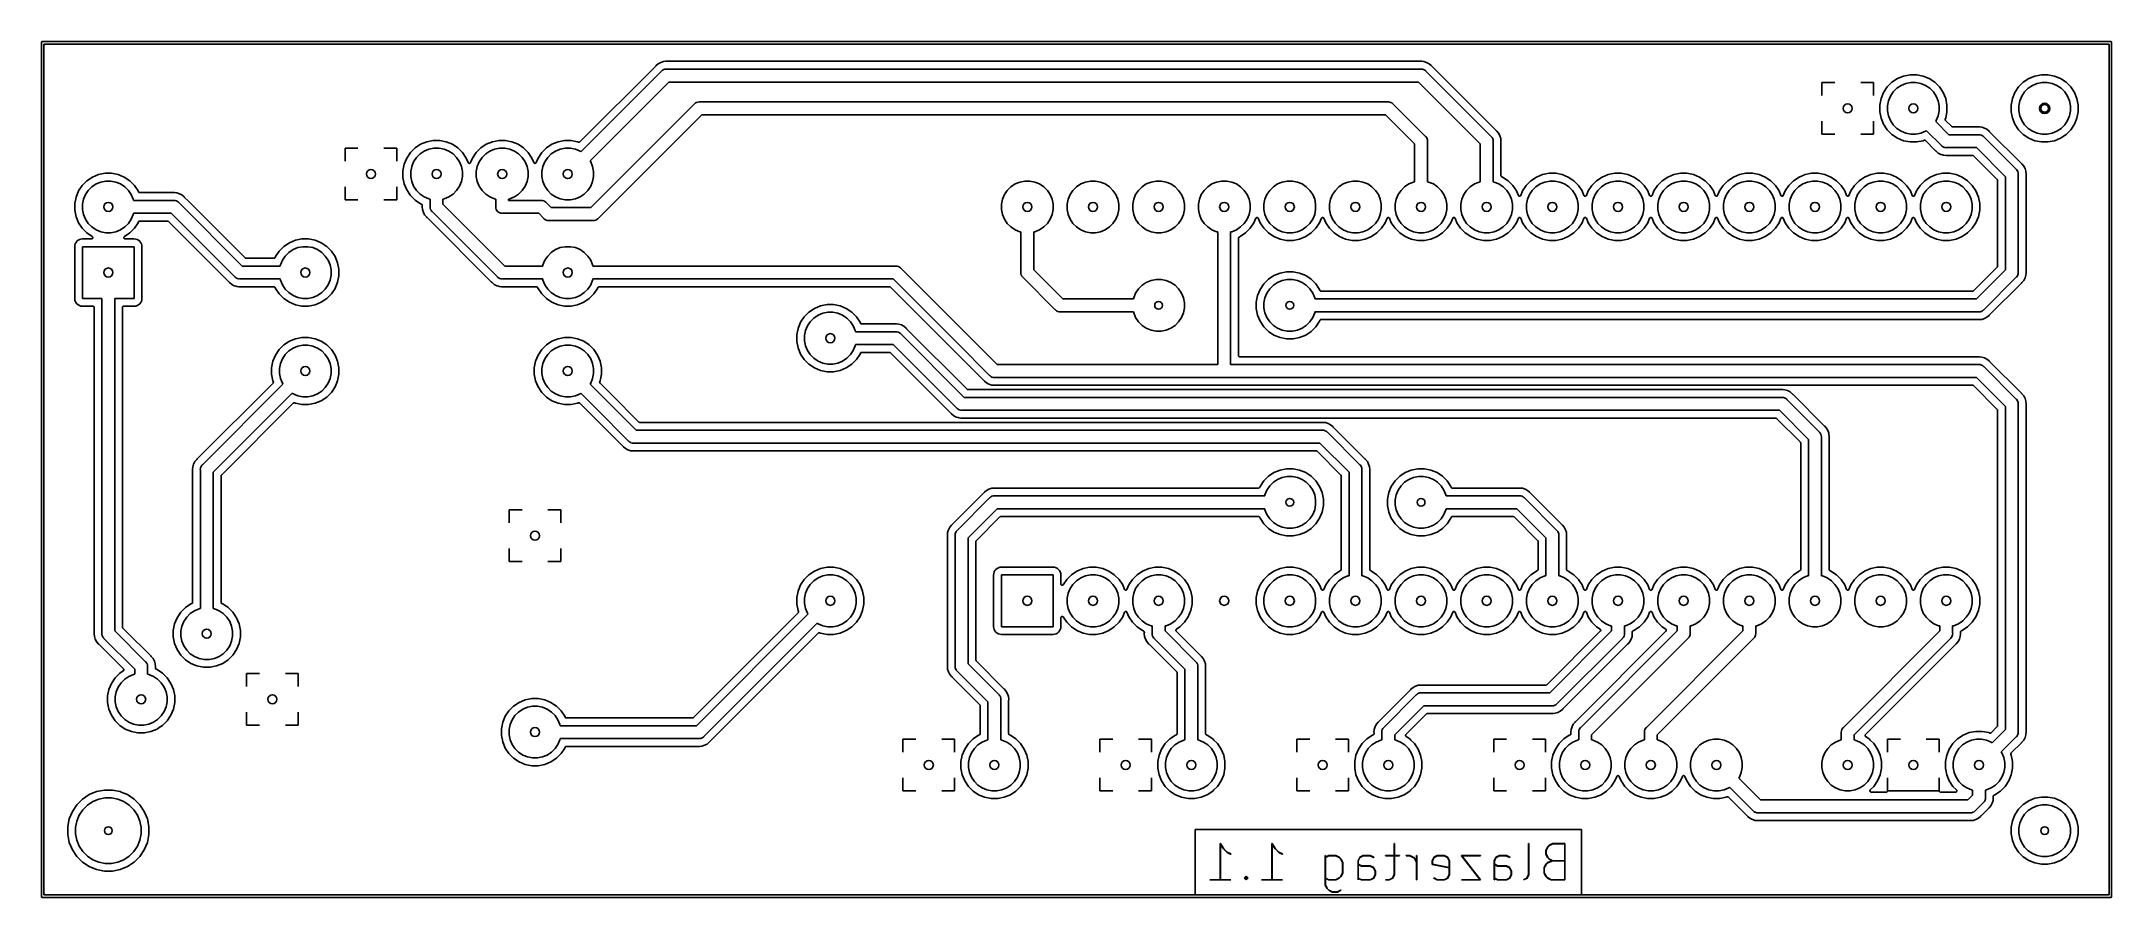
# Model space of a CAD drawing. Extents: x 4.15 to 7.3, y -3.55 to -2.25.
import ezdxf

# ---------------------------------------------------------------- set-up
doc = ezdxf.new("R2010")
doc.units = 0
doc.header["$MEASUREMENT"] = 0
doc.layers.add('BLACK', color=7, linetype='CONTINUOUS')

msp = doc.modelspace()

# ---------------------------------------------------------------- linework, layer by layer
at = {"layer": 'BLACK', "linetype": 'CONTINUOUS'}
for p, q in [((4.14802, -2.25), (4.14806, -2.24961)), ((4.14803, -2.2501), (4.14802, -2.25)), ((4.14803, -3.5499), (4.14803, -2.2501)), ((4.14806, -2.24961), (4.14817, -2.24924)), ((4.14817, -2.24924), (4.14836, -2.2489)), ((4.14836, -2.2489), (4.1486, -2.2486)), ((4.1486, -2.2486), (4.1489, -2.24836)), ((4.1489, -2.24836), (4.14924, -2.24817)), ((4.14924, -2.24817), (4.14961, -2.24806)), ((4.14961, -2.24806), (4.1499, -2.24803)), ((4.1499, -2.24803), (4.15, -2.24802)), ((4.15, -2.24802), (4.1501, -2.24803)), ((4.1501, -2.24803), (7.2999, -2.24803)), ((4.15197, -2.25197), (4.15197, -3.54803)), ((7.29803, -2.25197), (4.15197, -2.25197)), ((4.15197, -2.25391), (4.15199, -2.25373)), ((4.15197, -2.25392), (4.15197, -2.25391)), ((4.15197, -2.25392), (4.15197, -2.25392)), ((4.15197, -2.25392), (4.15197, -2.25392)), ((4.15197, -2.25394), (4.15197, -2.25392)), ((4.15197, -3.54606), (4.15197, -2.25394)), ((4.15199, -2.25373), (4.15201, -2.25354)), ((4.15201, -2.25353), (4.15207, -2.25335)), ((4.15201, -2.25354), (4.15201, -2.25353)), ((4.15201, -2.25353), (4.15201, -2.25353)), ((4.15207, -2.25335), (4.15212, -2.25317)), ((4.15212, -2.25317), (4.15213, -2.25317)), ((4.15213, -2.25316), (4.15222, -2.253)), ((4.15213, -2.25317), (4.15213, -2.25316)), ((4.15222, -2.253), (4.15231, -2.25284)), ((4.15231, -2.25282), (4.15243, -2.25268)), ((4.15231, -2.25283), (4.15231, -2.25282)), ((4.15231, -2.25284), (4.15231, -2.25283)), ((4.15243, -2.25268), (4.15255, -2.25254)), ((4.15255, -2.25254), (4.15256, -2.25254)), ((4.15256, -2.25253), (4.1527, -2.25242)), ((4.15256, -2.25254), (4.15256, -2.25253)), ((4.1527, -2.25242), (4.15285, -2.2523)), ((4.15285, -2.2523), (4.15285, -2.25229)), ((4.15285, -2.25229), (4.15286, -2.25229)), ((4.15286, -2.25229), (4.15302, -2.2522)), ((4.15302, -2.2522), (4.15319, -2.25212)), ((4.15319, -2.25212), (4.1532, -2.25211)), ((4.15319, -2.25212), (4.15319, -2.25212)), ((4.1532, -2.25211), (4.15338, -2.25206)), ((4.15338, -2.25206), (4.15355, -2.25201)), ((4.15355, -2.25201), (4.15356, -2.25201)), ((4.15356, -2.25201), (4.15357, -2.252)), ((4.15357, -2.252), (4.15375, -2.25199)), ((4.15375, -2.25199), (4.15394, -2.25197)), ((4.15394, -2.25197), (7.29606, -2.25197)), ((7.29606, -2.25197), (7.29608, -2.25197)), ((7.29608, -2.25197), (7.29608, -2.25197)), ((7.29608, -2.25197), (7.29608, -2.25197)), ((7.29608, -2.25197), (7.29609, -2.25197)), ((7.29609, -2.25197), (7.29627, -2.25199)), ((7.29627, -2.25199), (7.29646, -2.25201)), ((7.29646, -2.25201), (7.29647, -2.25201)), ((7.29647, -2.25201), (7.29647, -2.25201)), ((7.29647, -2.25201), (7.29665, -2.25207)), ((7.29665, -2.25207), (7.29683, -2.25212)), ((7.29683, -2.25212), (7.29683, -2.25213)), ((7.29683, -2.25213), (7.29684, -2.25213)), ((7.29684, -2.25213), (7.297, -2.25222)), ((7.297, -2.25222), (7.29716, -2.25231)), ((7.29716, -2.25231), (7.29717, -2.25231)), ((7.29717, -2.25231), (7.29718, -2.25231)), ((7.29718, -2.25231), (7.29732, -2.25243)), ((7.29732, -2.25243), (7.29746, -2.25255)), ((7.29746, -2.25255), (7.29746, -2.25256)), ((7.29746, -2.25256), (7.29747, -2.25256)), ((7.29747, -2.25256), (7.29758, -2.2527)), ((7.29758, -2.2527), (7.2977, -2.25285)), ((7.2977, -2.25285), (7.29771, -2.25285)), ((7.29771, -2.25285), (7.29771, -2.25286)), ((7.29771, -2.25286), (7.2978, -2.25302)), ((7.2978, -2.25302), (7.29788, -2.25319)), ((7.29788, -2.25319), (7.29788, -2.25319)), ((7.29788, -2.25319), (7.29789, -2.2532)), ((7.29789, -2.2532), (7.29794, -2.25338)), ((7.29794, -2.25338), (7.29799, -2.25355)), ((7.29799, -2.25355), (7.29799, -2.25356)), ((7.29799, -2.25356), (7.298, -2.25357)), ((7.298, -2.25357), (7.29801, -2.25375)), ((7.29801, -2.25375), (7.29803, -2.25394)), ((7.29803, -3.54803), (7.29803, -2.25197)), ((7.29803, -2.25394), (7.29803, -3.54606)), ((7.2999, -2.24803), (7.3, -2.24802)), ((7.3, -2.24802), (7.3001, -2.24803)), ((7.3001, -2.24803), (7.30039, -2.24806)), ((7.30039, -2.24806), (7.30076, -2.24817)), ((7.30076, -2.24817), (7.3011, -2.24836)), ((7.3011, -2.24836), (7.3014, -2.2486)), ((7.3014, -2.2486), (7.30164, -2.2489)), ((7.30164, -2.2489), (7.30183, -2.24924)), ((7.30183, -2.24924), (7.30194, -2.24961)), ((7.30194, -2.24961), (7.30198, -2.25)), ((7.30198, -2.25), (7.30197, -2.2501)), ((7.30197, -2.2501), (7.30197, -3.5499)), ((5.08387, -2.28551), (4.96845, -2.40093)), ((4.97004, -2.41604), (5.0927, -2.29338)), ((5.08392, -2.28545), (5.08387, -2.28551)), ((5.08398, -2.28539), (5.08392, -2.28545)), ((5.084, -2.28537), (5.08398, -2.28539)), ((5.08461, -2.28461), (5.084, -2.28537)), ((5.08791, -2.28191), (5.08461, -2.28461)), ((5.09167, -2.2799), (5.08791, -2.28191)), ((5.09576, -2.27866), (5.09167, -2.2799)), ((5.0927, -2.29338), (5.09301, -2.29301)), ((5.09301, -2.29301), (5.09451, -2.29178)), ((5.09451, -2.29178), (5.09622, -2.29086)), ((5.09903, -2.27834), (5.09576, -2.27866)), ((5.09622, -2.29086), (5.09807, -2.2903)), ((5.09807, -2.2903), (5.1, -2.29011)), ((5.1, -2.27824), (5.09903, -2.27834)), ((5.10097, -2.27834), (5.1, -2.27824)), ((5.1, -2.29011), (5.10048, -2.29016)), ((5.10048, -2.29016), (6.24952, -2.29016)), ((5.10105, -2.27834), (5.10097, -2.27834)), ((5.10113, -2.27835), (5.10105, -2.27834)), ((5.10116, -2.27835), (5.10113, -2.27835)), ((6.24884, -2.27835), (5.10116, -2.27835)), ((6.24892, -2.27834), (6.24884, -2.27835)), ((6.24901, -2.27834), (6.24892, -2.27834)), ((6.24903, -2.27834), (6.24901, -2.27834)), ((6.25, -2.27824), (6.24903, -2.27834)), ((6.24952, -2.29016), (6.25, -2.29011)), ((6.25097, -2.27834), (6.25, -2.27824)), ((6.25, -2.29011), (6.25048, -2.29016)), ((6.25048, -2.29016), (6.25193, -2.2903)), ((6.25424, -2.27866), (6.25097, -2.27834)), ((6.25193, -2.2903), (6.25378, -2.29086)), ((6.25378, -2.29086), (6.25549, -2.29178)), ((6.25833, -2.2799), (6.25424, -2.27866)), ((6.25549, -2.29178), (6.25699, -2.29301)), ((6.25699, -2.29301), (6.2573, -2.29338)), ((6.2573, -2.29338), (6.35662, -2.3927)), ((6.26209, -2.28191), (6.25833, -2.2799)), ((6.26539, -2.28461), (6.26209, -2.28191)), ((6.266, -2.28537), (6.26539, -2.28461)), ((6.26606, -2.28543), (6.266, -2.28537)), ((6.26611, -2.28549), (6.26606, -2.28543)), ((6.26613, -2.28551), (6.26611, -2.28549)), ((6.29264, -2.31202), (6.26613, -2.28551)), ((6.98507, -2.30079), (6.97576, -2.30464)), ((6.99496, -2.29882), (6.98507, -2.30079)), ((7.00504, -2.29882), (6.99496, -2.29882)), ((7.01493, -2.30079), (7.00504, -2.29882)), ((7.02424, -2.30464), (7.01493, -2.30079)), ((7.18507, -2.30079), (7.17576, -2.30464)), ((7.19496, -2.29882), (7.18507, -2.30079)), ((7.20504, -2.29882), (7.19496, -2.29882)), ((7.21493, -2.30079), (7.20504, -2.29882)), ((7.22424, -2.30464), (7.21493, -2.30079)), ((5.10408, -2.30984), (4.98396, -2.42996)), ((6.24592, -2.30984), (5.10408, -2.30984)), ((6.34016, -2.40408), (6.24592, -2.30984)), ((6.36449, -2.38387), (6.29264, -2.31202)), ((6.86063, -2.31063), (6.86062, -2.31073)), ((6.86062, -2.31073), (6.86063, -2.33031)), ((6.86073, -2.31062), (6.86063, -2.31063)), ((6.86063, -2.31063), (6.86063, -2.31063)), ((6.86063, -2.31063), (6.86063, -2.31063)), ((6.86063, -2.31063), (6.86063, -2.31063)), ((6.86063, -2.33031), (6.86063, -2.31063)), ((6.86063, -2.31063), (6.88031, -2.31063)), ((6.86063, -2.33031), (6.86063, -2.33031)), ((6.88031, -2.31063), (6.86073, -2.31062)), ((6.88031, -2.31063), (6.88031, -2.31063)), ((6.93927, -2.31062), (6.91969, -2.31063)), ((6.91969, -2.31063), (6.91969, -2.31063)), ((6.91969, -2.31063), (6.93937, -2.31063)), ((6.93937, -2.31063), (6.93927, -2.31062)), ((6.93937, -2.31063), (6.93937, -2.33031)), ((6.93938, -2.31073), (6.93937, -2.31063)), ((6.93937, -2.31063), (6.93937, -2.31063)), ((6.93937, -2.31063), (6.93937, -2.31063)), ((6.93937, -2.33031), (6.93938, -2.31073)), ((6.93937, -2.33031), (6.93937, -2.33031)), ((6.95464, -2.32576), (6.95079, -2.33507)), ((6.96025, -2.31737), (6.95464, -2.32576)), ((6.96737, -2.31025), (6.96025, -2.31737)), ((6.96214, -2.33852), (6.96511, -2.33135)), ((6.96511, -2.33135), (6.96942, -2.3249)), ((6.97576, -2.30464), (6.96737, -2.31025)), ((6.96942, -2.3249), (6.9749, -2.31942)), ((6.9749, -2.31942), (6.98135, -2.31511)), ((6.98135, -2.31511), (6.98852, -2.31214)), ((6.98852, -2.31214), (6.99612, -2.31063)), ((6.99612, -2.31063), (7.00388, -2.31063)), ((7.00388, -2.31063), (7.01148, -2.31214)), ((7.01148, -2.31214), (7.01865, -2.31511)), ((7.01865, -2.31511), (7.0251, -2.31942)), ((7.03263, -2.31025), (7.02424, -2.30464)), ((7.0251, -2.31942), (7.03058, -2.3249)), ((7.03058, -2.3249), (7.03489, -2.33135)), ((7.03975, -2.31737), (7.03263, -2.31025)), ((7.03489, -2.33135), (7.03786, -2.33852)), ((7.04536, -2.32576), (7.03975, -2.31737)), ((7.04921, -2.33507), (7.04536, -2.32576)), ((7.15464, -2.32576), (7.15079, -2.33507)), ((7.16025, -2.31737), (7.15464, -2.32576)), ((7.16737, -2.31025), (7.16025, -2.31737)), ((7.16214, -2.33852), (7.16511, -2.33135)), ((7.16511, -2.33135), (7.16942, -2.3249)), ((7.17576, -2.30464), (7.16737, -2.31025)), ((7.16942, -2.3249), (7.1749, -2.31942)), ((7.1749, -2.31942), (7.18135, -2.31511)), ((7.18135, -2.31511), (7.18852, -2.31214)), ((7.18852, -2.31214), (7.19612, -2.31063)), ((7.19612, -2.31063), (7.20388, -2.31063)), ((7.20388, -2.31063), (7.21148, -2.31214)), ((7.21148, -2.31214), (7.21865, -2.31511)), ((7.21865, -2.31511), (7.2251, -2.31942)), ((7.23263, -2.31025), (7.22424, -2.30464)), ((7.2251, -2.31942), (7.23058, -2.3249)), ((7.23058, -2.3249), (7.23489, -2.33135)), ((7.23975, -2.31737), (7.23263, -2.31025)), ((7.23489, -2.33135), (7.23786, -2.33852)), ((7.24536, -2.32576), (7.23975, -2.31737)), ((7.24921, -2.33507), (7.24536, -2.32576)), ((4.9849, -2.50118), (5.1427, -2.34338)), ((5.15408, -2.35984), (4.99628, -2.51764)), ((5.1427, -2.34338), (5.14301, -2.34301)), ((5.14301, -2.34301), (5.14451, -2.34178)), ((5.14451, -2.34178), (5.14622, -2.34086)), ((5.14622, -2.34086), (5.14807, -2.3403)), ((5.14807, -2.3403), (5.15, -2.34011)), ((5.15, -2.34011), (5.15048, -2.34016)), ((5.15048, -2.34016), (6.19952, -2.34016)), ((6.19592, -2.35984), (5.15408, -2.35984)), ((6.24016, -2.40408), (6.19592, -2.35984)), ((6.19952, -2.34016), (6.2, -2.34011)), ((6.2, -2.34011), (6.20048, -2.34016)), ((6.20048, -2.34016), (6.20193, -2.3403)), ((6.20193, -2.3403), (6.20378, -2.34086)), ((6.20378, -2.34086), (6.20549, -2.34178)), ((6.20549, -2.34178), (6.20699, -2.34301)), ((6.20699, -2.34301), (6.2073, -2.34338)), ((6.2073, -2.34338), (6.25662, -2.3927)), ((6.95079, -2.33507), (6.94882, -2.34496)), ((6.94882, -2.34496), (6.94882, -2.35504)), ((6.94882, -2.35504), (6.95079, -2.36493)), ((6.95079, -2.36493), (6.95464, -2.37424)), ((6.96063, -2.34612), (6.96214, -2.33852)), ((6.96063, -2.35388), (6.96063, -2.34612)), ((6.96214, -2.36148), (6.96063, -2.35388)), ((6.96511, -2.36865), (6.96214, -2.36148)), ((7.03786, -2.36148), (7.03489, -2.36865)), ((7.03786, -2.33852), (7.03937, -2.34612)), ((7.03937, -2.35388), (7.03786, -2.36148)), ((7.03937, -2.34612), (7.03937, -2.35388)), ((7.04864, -2.3663), (7.04921, -2.36493)), ((7.05118, -2.34496), (7.04921, -2.33507)), ((7.04921, -2.36493), (7.05118, -2.35504)), ((7.05118, -2.35504), (7.05118, -2.34496)), ((7.15079, -2.33507), (7.14882, -2.34496)), ((7.14882, -2.34496), (7.14882, -2.35504)), ((7.14882, -2.35504), (7.15079, -2.36493)), ((7.15079, -2.36493), (7.15464, -2.37424)), ((7.16063, -2.34612), (7.16214, -2.33852)), ((7.16063, -2.35388), (7.16063, -2.34612)), ((7.16214, -2.36148), (7.16063, -2.35388)), ((7.16511, -2.36865), (7.16214, -2.36148)), ((7.23786, -2.36148), (7.23489, -2.36865)), ((7.23786, -2.33852), (7.23937, -2.34612)), ((7.23937, -2.35388), (7.23786, -2.36148)), ((7.23937, -2.34612), (7.23937, -2.35388)), ((7.24536, -2.37424), (7.24921, -2.36493)), ((7.25118, -2.34496), (7.24921, -2.33507)), ((7.24921, -2.36493), (7.25118, -2.35504)), ((7.25118, -2.35504), (7.25118, -2.34496)), ((6.25662, -2.3927), (6.25699, -2.39301)), ((6.25699, -2.39301), (6.25822, -2.39451)), ((6.25822, -2.39451), (6.25902, -2.396)), ((6.25902, -2.396), (6.25914, -2.39622)), ((6.25914, -2.39622), (6.2597, -2.39807)), ((6.35662, -2.3927), (6.35699, -2.39301)), ((6.35699, -2.39301), (6.35822, -2.39451)), ((6.35822, -2.39451), (6.35914, -2.39622)), ((6.35914, -2.39622), (6.3597, -2.39807)), ((6.36456, -2.38392), (6.36449, -2.38387)), ((6.36461, -2.38398), (6.36456, -2.38392)), ((6.36463, -2.384), (6.36461, -2.38398)), ((6.36539, -2.38461), (6.36463, -2.384)), ((6.36809, -2.38791), (6.36539, -2.38461)), ((6.36937, -2.3903), (6.36809, -2.38791)), ((6.3701, -2.39167), (6.36937, -2.3903)), ((6.36937, -2.3903), (6.36937, -2.3903)), ((6.37134, -2.39576), (6.3701, -2.39167)), ((6.37166, -2.39903), (6.37134, -2.39576)), ((6.86063, -2.36969), (6.86062, -2.38927)), ((6.86062, -2.38927), (6.86063, -2.38937)), ((6.86063, -2.38937), (6.86063, -2.36969)), ((6.86063, -2.36969), (6.86063, -2.36969)), ((6.86063, -2.38937), (6.86063, -2.38937)), ((6.86063, -2.38937), (6.86063, -2.38937)), ((6.86063, -2.38937), (6.86063, -2.38937)), ((6.86063, -2.38937), (6.86073, -2.38938)), ((6.88031, -2.38937), (6.86063, -2.38937)), ((6.86073, -2.38938), (6.88031, -2.38937)), ((6.88031, -2.38937), (6.88031, -2.38937)), ((6.93937, -2.38937), (6.91969, -2.38937)), ((6.91969, -2.38937), (6.91969, -2.38937)), ((6.91969, -2.38937), (6.93927, -2.38938)), ((6.93927, -2.38938), (6.93937, -2.38937)), ((6.93937, -2.36969), (6.93937, -2.38937)), ((6.93938, -2.38927), (6.93937, -2.36969)), ((6.93937, -2.36969), (6.93937, -2.36969)), ((6.93937, -2.38937), (6.93938, -2.38927)), ((6.93937, -2.38937), (6.93937, -2.38937)), ((6.93937, -2.38937), (6.93937, -2.38937)), ((6.93937, -2.38937), (6.93937, -2.38937)), ((6.93937, -2.38937), (6.93937, -2.38937)), ((6.95464, -2.37424), (6.96025, -2.38263)), ((6.96025, -2.38263), (6.96737, -2.38975)), ((6.96942, -2.3751), (6.96511, -2.36865)), ((6.96737, -2.38975), (6.97576, -2.39536)), ((6.9749, -2.38058), (6.96942, -2.3751)), ((6.98135, -2.38489), (6.9749, -2.38058)), ((6.97576, -2.39536), (6.98507, -2.39921)), ((6.98852, -2.38786), (6.98135, -2.38489)), ((6.99612, -2.38937), (6.98852, -2.38786)), ((7.00388, -2.38937), (6.99612, -2.38937)), ((7.01148, -2.38786), (7.00388, -2.38937)), ((7.01865, -2.38489), (7.01148, -2.38786)), ((7.02004, -2.38396), (7.01865, -2.38489)), ((7.0427, -2.40662), (7.02004, -2.38396)), ((7.03489, -2.36865), (7.03396, -2.37004)), ((7.03396, -2.37004), (7.05408, -2.39016)), ((7.04849, -2.36705), (7.0485, -2.36704)), ((7.04851, -2.36724), (7.04849, -2.36705)), ((7.0485, -2.36704), (7.04851, -2.36686)), ((7.0485, -2.36704), (7.0485, -2.36704)), ((7.04851, -2.36686), (7.04853, -2.36667)), ((7.04853, -2.36742), (7.04851, -2.36724)), ((7.04853, -2.36667), (7.04854, -2.36666)), ((7.04853, -2.36743), (7.04853, -2.36742)), ((7.04853, -2.36744), (7.04853, -2.36743)), ((7.04858, -2.36761), (7.04853, -2.36744)), ((7.04854, -2.36665), (7.04859, -2.36648)), ((7.04854, -2.36666), (7.04854, -2.36665)), ((7.04864, -2.36779), (7.04858, -2.36761)), ((7.04859, -2.36648), (7.04864, -2.3663)), ((7.04864, -2.3678), (7.04864, -2.36779)), ((7.04873, -2.36797), (7.04864, -2.3678)), ((7.04864, -2.3678), (7.04864, -2.3678)), ((7.04881, -2.36813), (7.04873, -2.36797)), ((7.04882, -2.36814), (7.04881, -2.36813)), ((7.04894, -2.36829), (7.04882, -2.36814)), ((7.04882, -2.36814), (7.04882, -2.36814)), ((7.04905, -2.36843), (7.04894, -2.36829)), ((7.04906, -2.36844), (7.04905, -2.36843)), ((7.04907, -2.36845), (7.04906, -2.36844)), ((7.04906, -2.36844), (7.04906, -2.36844)), ((7.04906, -2.36844), (7.04906, -2.36844)), ((7.05839, -2.37777), (7.04907, -2.36845)), ((7.05408, -2.39016), (7.09952, -2.39016)), ((7.05853, -2.37789), (7.05839, -2.37777)), ((7.05867, -2.378), (7.05853, -2.37789)), ((7.05868, -2.37801), (7.05867, -2.378)), ((7.05869, -2.37801), (7.05868, -2.37801)), ((7.05885, -2.3781), (7.05869, -2.37801)), ((7.05901, -2.37819), (7.05885, -2.3781)), ((7.05902, -2.37819), (7.05901, -2.37819)), ((7.05903, -2.3782), (7.05902, -2.37819)), ((7.0592, -2.37825), (7.05903, -2.3782)), ((7.05938, -2.3783), (7.0592, -2.37825)), ((7.05939, -2.3783), (7.05938, -2.3783)), ((7.0594, -2.37831), (7.05939, -2.3783)), ((7.05958, -2.37833), (7.0594, -2.37831)), ((7.05976, -2.37835), (7.05958, -2.37833)), ((7.05978, -2.37835), (7.05976, -2.37835)), ((7.09884, -2.37835), (7.05978, -2.37835)), ((7.05978, -2.37835), (7.05978, -2.37835)), ((7.05978, -2.37835), (7.05978, -2.37835)), ((7.05978, -2.37835), (7.05978, -2.37835)), ((7.09892, -2.37834), (7.09884, -2.37835)), ((7.09901, -2.37834), (7.09892, -2.37834)), ((7.09903, -2.37834), (7.09901, -2.37834)), ((7.1, -2.37824), (7.09903, -2.37834)), ((7.09952, -2.39016), (7.1, -2.39011)), ((7.10097, -2.37834), (7.1, -2.37824)), ((7.1, -2.39011), (7.10048, -2.39016)), ((7.10048, -2.39016), (7.10193, -2.3903)), ((7.10424, -2.37866), (7.10097, -2.37834)), ((7.10193, -2.3903), (7.10378, -2.39086)), ((7.10378, -2.39086), (7.10549, -2.39178)), ((7.10833, -2.3799), (7.10424, -2.37866)), ((7.10549, -2.39178), (7.10699, -2.39301)), ((7.10699, -2.39301), (7.1073, -2.39338)), ((7.1073, -2.39338), (7.15662, -2.4427)), ((7.11209, -2.38191), (7.10833, -2.3799)), ((7.11539, -2.38461), (7.11209, -2.38191)), ((7.116, -2.38537), (7.11539, -2.38461)), ((7.11606, -2.38543), (7.116, -2.38537)), ((7.11611, -2.38549), (7.11606, -2.38543)), ((7.11613, -2.38551), (7.11611, -2.38549)), ((7.16449, -2.43387), (7.11613, -2.38551)), ((7.15464, -2.37424), (7.16025, -2.38263)), ((7.16025, -2.38263), (7.16737, -2.38975)), ((7.16942, -2.3751), (7.16511, -2.36865)), ((7.16737, -2.38975), (7.17576, -2.39536)), ((7.1749, -2.38058), (7.16942, -2.3751)), ((7.18135, -2.38489), (7.1749, -2.38058)), ((7.17576, -2.39536), (7.18507, -2.39921)), ((7.18852, -2.38786), (7.18135, -2.38489)), ((7.19612, -2.38937), (7.18852, -2.38786)), ((7.20388, -2.38937), (7.19612, -2.38937)), ((7.21148, -2.38786), (7.20388, -2.38937)), ((7.21865, -2.38489), (7.21148, -2.38786)), ((7.21493, -2.39921), (7.22424, -2.39536)), ((7.2251, -2.38058), (7.21865, -2.38489)), ((7.22424, -2.39536), (7.23263, -2.38975)), ((7.23058, -2.3751), (7.2251, -2.38058)), ((7.23489, -2.36865), (7.23058, -2.3751)), ((7.23263, -2.38975), (7.23975, -2.38263)), ((7.23975, -2.38263), (7.24536, -2.37424)), ((4.61063, -2.41063), (4.61062, -2.41073)), ((4.61062, -2.41073), (4.61063, -2.43031)), ((4.61073, -2.41062), (4.61063, -2.41063)), ((4.61063, -2.41063), (4.61063, -2.41063)), ((4.61063, -2.41063), (4.61063, -2.41063)), ((4.61063, -2.41063), (4.61063, -2.41063)), ((4.61063, -2.43031), (4.61063, -2.41063)), ((4.61063, -2.41063), (4.63031, -2.41063)), ((4.63031, -2.41063), (4.61073, -2.41062)), ((4.63031, -2.41063), (4.63031, -2.41063)), ((4.68927, -2.41062), (4.66969, -2.41063)), ((4.66969, -2.41063), (4.66969, -2.41063)), ((4.66969, -2.41063), (4.68937, -2.41063)), ((4.68937, -2.41063), (4.68927, -2.41062)), ((4.68937, -2.41063), (4.68937, -2.43031)), ((4.68938, -2.41073), (4.68937, -2.41063)), ((4.68937, -2.41063), (4.68937, -2.41063)), ((4.68937, -2.41063), (4.68937, -2.41063)), ((4.68937, -2.43031), (4.68938, -2.41073)), ((4.70464, -2.42576), (4.70079, -2.43507)), ((4.71025, -2.41737), (4.70464, -2.42576)), ((4.71737, -2.41025), (4.71025, -2.41737)), ((4.71511, -2.43135), (4.71942, -2.4249)), ((4.72576, -2.40464), (4.71737, -2.41025)), ((4.71942, -2.4249), (4.7249, -2.41942)), ((4.7249, -2.41942), (4.73135, -2.41511)), ((4.73507, -2.40079), (4.72576, -2.40464)), ((4.73135, -2.41511), (4.73852, -2.41214)), ((4.74496, -2.39882), (4.73507, -2.40079)), ((4.73852, -2.41214), (4.74612, -2.41063)), ((4.75504, -2.39882), (4.74496, -2.39882)), ((4.74612, -2.41063), (4.75388, -2.41063)), ((4.75388, -2.41063), (4.76148, -2.41214)), ((4.76493, -2.40079), (4.75504, -2.39882)), ((4.76148, -2.41214), (4.76865, -2.41511)), ((4.77424, -2.40464), (4.76493, -2.40079)), ((4.76865, -2.41511), (4.7751, -2.41942)), ((4.78263, -2.41025), (4.77424, -2.40464)), ((4.7751, -2.41942), (4.78058, -2.4249)), ((4.78058, -2.4249), (4.78489, -2.43135)), ((4.78975, -2.41737), (4.78263, -2.41025)), ((4.79536, -2.42576), (4.78975, -2.41737)), ((4.79818, -2.43258), (4.79536, -2.42576)), ((4.80464, -2.42576), (4.80182, -2.43258)), ((4.81025, -2.41737), (4.80464, -2.42576)), ((4.81737, -2.41025), (4.81025, -2.41737)), ((4.81511, -2.43135), (4.81942, -2.4249)), ((4.82576, -2.40464), (4.81737, -2.41025)), ((4.81942, -2.4249), (4.8249, -2.41942)), ((4.8249, -2.41942), (4.83135, -2.41511)), ((4.83507, -2.40079), (4.82576, -2.40464)), ((4.83135, -2.41511), (4.83852, -2.41214)), ((4.84496, -2.39882), (4.83507, -2.40079)), ((4.83852, -2.41214), (4.84612, -2.41063)), ((4.85504, -2.39882), (4.84496, -2.39882)), ((4.84612, -2.41063), (4.85388, -2.41063)), ((4.85388, -2.41063), (4.86148, -2.41214)), ((4.86493, -2.40079), (4.85504, -2.39882)), ((4.86148, -2.41214), (4.86865, -2.41511)), ((4.87424, -2.40464), (4.86493, -2.40079)), ((4.86865, -2.41511), (4.8751, -2.41942)), ((4.88263, -2.41025), (4.87424, -2.40464)), ((4.8751, -2.41942), (4.88058, -2.4249)), ((4.88058, -2.4249), (4.88489, -2.43135)), ((4.88975, -2.41737), (4.88263, -2.41025)), ((4.89536, -2.42576), (4.88975, -2.41737)), ((4.89818, -2.43258), (4.89536, -2.42576)), ((4.90464, -2.42576), (4.90182, -2.43258)), ((4.91025, -2.41737), (4.90464, -2.42576)), ((4.91737, -2.41025), (4.91025, -2.41737)), ((4.91511, -2.43135), (4.91942, -2.4249)), ((4.92576, -2.40464), (4.91737, -2.41025)), ((4.91942, -2.4249), (4.9249, -2.41942)), ((4.9249, -2.41942), (4.93135, -2.41511)), ((4.93507, -2.40079), (4.92576, -2.40464)), ((4.93135, -2.41511), (4.93852, -2.41214)), ((4.94496, -2.39882), (4.93507, -2.40079)), ((4.93852, -2.41214), (4.94612, -2.41063)), ((4.95504, -2.39882), (4.94496, -2.39882)), ((4.94612, -2.41063), (4.95388, -2.41063)), ((4.95388, -2.41063), (4.96148, -2.41214)), ((4.96493, -2.40079), (4.95504, -2.39882)), ((4.96148, -2.41214), (4.96865, -2.41511)), ((4.9663, -2.40136), (4.96493, -2.40079)), ((4.96648, -2.40141), (4.9663, -2.40136)), ((4.96665, -2.40146), (4.96648, -2.40141)), ((4.96666, -2.40146), (4.96665, -2.40146)), ((4.96667, -2.40147), (4.96666, -2.40146)), ((4.96686, -2.40149), (4.96667, -2.40147)), ((4.96704, -2.4015), (4.96686, -2.40149)), ((4.96705, -2.4015), (4.96704, -2.4015)), ((4.96704, -2.4015), (4.96704, -2.4015)), ((4.96724, -2.40149), (4.96705, -2.4015)), ((4.96742, -2.40147), (4.96724, -2.40149)), ((4.96743, -2.40147), (4.96742, -2.40147)), ((4.96744, -2.40147), (4.96743, -2.40147)), ((4.96761, -2.40141), (4.96744, -2.40147)), ((4.96779, -2.40136), (4.96761, -2.40141)), ((4.9678, -2.40136), (4.96779, -2.40136)), ((4.96797, -2.40127), (4.9678, -2.40136)), ((4.9678, -2.40136), (4.9678, -2.40136)), ((4.96813, -2.40119), (4.96797, -2.40127)), ((4.96814, -2.40118), (4.96813, -2.40119)), ((4.96829, -2.40106), (4.96814, -2.40118)), ((4.96814, -2.40118), (4.96814, -2.40118)), ((4.96843, -2.40095), (4.96829, -2.40106)), ((4.96844, -2.40094), (4.96843, -2.40095)), ((4.96845, -2.40093), (4.96844, -2.40094)), ((4.96844, -2.40094), (4.96844, -2.40094)), ((4.96844, -2.40094), (4.96844, -2.40094)), ((4.96865, -2.41511), (4.97004, -2.41604)), ((6.24016, -2.46182), (6.24016, -2.40408)), ((6.2597, -2.39807), (6.25989, -2.4)), ((6.25989, -2.4), (6.25984, -2.40048)), ((6.25984, -2.40048), (6.25984, -2.46182)), ((6.34016, -2.46182), (6.34016, -2.40408)), ((6.3597, -2.39807), (6.35984, -2.39948)), ((6.35984, -2.39948), (6.35989, -2.4)), ((6.35989, -2.4), (6.35984, -2.40048)), ((6.35984, -2.40048), (6.35984, -2.46182)), ((6.37165, -2.40113), (6.37166, -2.40105)), ((6.37165, -2.40116), (6.37165, -2.40113)), ((6.37165, -2.45226), (6.37165, -2.40116)), ((6.37176, -2.4), (6.37166, -2.39903)), ((6.37166, -2.39903), (6.37166, -2.39903)), ((6.37166, -2.40097), (6.37176, -2.4)), ((6.37166, -2.40105), (6.37166, -2.40097)), ((6.98507, -2.39921), (6.99496, -2.40118)), ((6.99496, -2.40118), (7.00504, -2.40118)), ((7.00504, -2.40118), (7.01493, -2.39921)), ((7.01493, -2.39921), (7.0163, -2.39864)), ((7.0163, -2.39864), (7.01631, -2.39864)), ((7.01631, -2.39864), (7.01633, -2.39863)), ((7.01631, -2.39864), (7.01631, -2.39864)), ((7.01631, -2.39864), (7.01631, -2.39864)), ((7.01633, -2.39863), (7.0165, -2.39858)), ((7.0165, -2.39858), (7.01668, -2.39853)), ((7.01668, -2.39853), (7.01669, -2.39853)), ((7.01669, -2.39853), (7.0167, -2.39853)), ((7.0167, -2.39853), (7.01688, -2.39851)), ((7.01688, -2.39851), (7.01706, -2.3985)), ((7.01706, -2.3985), (7.01707, -2.3985)), ((7.01707, -2.3985), (7.01708, -2.3985)), ((7.01708, -2.3985), (7.01726, -2.39852)), ((7.01726, -2.39852), (7.01745, -2.39853)), ((7.01745, -2.39853), (7.01745, -2.39854)), ((7.01745, -2.39854), (7.01746, -2.39854)), ((7.01746, -2.39854), (7.01764, -2.39859)), ((7.01764, -2.39859), (7.01781, -2.39865)), ((7.01781, -2.39865), (7.01782, -2.39865)), ((7.01782, -2.39865), (7.01783, -2.39865)), ((7.01783, -2.39865), (7.01799, -2.39874)), ((7.01799, -2.39874), (7.01815, -2.39883)), ((7.01815, -2.39883), (7.01816, -2.39883)), ((7.01816, -2.39883), (7.01817, -2.39884)), ((7.01817, -2.39884), (7.01831, -2.39895)), ((7.01831, -2.39895), (7.01845, -2.39907)), ((7.01845, -2.39907), (7.03387, -2.41449)), ((7.03387, -2.41449), (7.03389, -2.41451)), ((7.03389, -2.41451), (7.03394, -2.41458)), ((7.03394, -2.41458), (7.034, -2.41463)), ((7.034, -2.41463), (7.03461, -2.41539)), ((7.03461, -2.41539), (7.03791, -2.41809)), ((7.03791, -2.41809), (7.04167, -2.4201)), ((7.04167, -2.4201), (7.04459, -2.42099)), ((7.04301, -2.40699), (7.0427, -2.40662)), ((7.04451, -2.40822), (7.04301, -2.40699)), ((7.04604, -2.40905), (7.04451, -2.40822)), ((7.04459, -2.42099), (7.04576, -2.42134)), ((7.04576, -2.42134), (7.05, -2.42176)), ((7.04622, -2.40914), (7.04604, -2.40905)), ((7.04807, -2.4097), (7.04622, -2.40914)), ((7.05, -2.40989), (7.04807, -2.4097)), ((7.05048, -2.40984), (7.05, -2.40989)), ((7.05, -2.42176), (7.05097, -2.42166)), ((7.09592, -2.40984), (7.05048, -2.40984)), ((7.05097, -2.42166), (7.05099, -2.42166)), ((7.05099, -2.42166), (7.05108, -2.42166)), ((7.05108, -2.42166), (7.05116, -2.42165)), ((7.05116, -2.42165), (7.09022, -2.42165)), ((7.09022, -2.42165), (7.09022, -2.42165)), ((7.09022, -2.42165), (7.09022, -2.42165)), ((7.09022, -2.42165), (7.09022, -2.42165)), ((7.09022, -2.42165), (7.09024, -2.42165)), ((7.09024, -2.42165), (7.09042, -2.42167)), ((7.09042, -2.42167), (7.0906, -2.42169)), ((7.0906, -2.42169), (7.09061, -2.4217)), ((7.09061, -2.4217), (7.09062, -2.4217)), ((7.09062, -2.4217), (7.0908, -2.42175)), ((7.0908, -2.42175), (7.09097, -2.4218)), ((7.09097, -2.4218), (7.09098, -2.42181)), ((7.09098, -2.42181), (7.09099, -2.42181)), ((7.09099, -2.42181), (7.09115, -2.4219)), ((7.09115, -2.4219), (7.09131, -2.42199)), ((7.09131, -2.42199), (7.09132, -2.42199)), ((7.09132, -2.42199), (7.09133, -2.422)), ((7.09133, -2.422), (7.09147, -2.42211)), ((7.09147, -2.42211), (7.09161, -2.42223)), ((7.09161, -2.42223), (7.12777, -2.45839)), ((7.14016, -2.45408), (7.09592, -2.40984)), ((7.18507, -2.39921), (7.19496, -2.40118)), ((7.19496, -2.40118), (7.20504, -2.40118)), ((7.20504, -2.40118), (7.21493, -2.39921)), ((4.22576, -2.45464), (4.21737, -2.46025)), ((4.23507, -2.45079), (4.22576, -2.45464)), ((4.24496, -2.44882), (4.23507, -2.45079)), ((4.25504, -2.44882), (4.24496, -2.44882)), ((4.26493, -2.45079), (4.25504, -2.44882)), ((4.27424, -2.45464), (4.26493, -2.45079)), ((4.28263, -2.46025), (4.27424, -2.45464)), ((4.61063, -2.43031), (4.61063, -2.43031)), ((4.68937, -2.43031), (4.68937, -2.43031)), ((4.70079, -2.43507), (4.69882, -2.44496)), ((4.69882, -2.44496), (4.69882, -2.45504)), ((4.69882, -2.45504), (4.70079, -2.46493)), ((4.71063, -2.44612), (4.71214, -2.43852)), ((4.71063, -2.45388), (4.71063, -2.44612)), ((4.71214, -2.46148), (4.71063, -2.45388)), ((4.71214, -2.43852), (4.71511, -2.43135)), ((4.78489, -2.43135), (4.78786, -2.43852)), ((4.78786, -2.43852), (4.78937, -2.44612)), ((4.78937, -2.45388), (4.78786, -2.46148)), ((4.78937, -2.44612), (4.78937, -2.45388)), ((4.79827, -2.43274), (4.79818, -2.43258)), ((4.79836, -2.43291), (4.79827, -2.43274)), ((4.79836, -2.43292), (4.79836, -2.43291)), ((4.79836, -2.43291), (4.79836, -2.43291)), ((4.79848, -2.43306), (4.79836, -2.43292)), ((4.7986, -2.43321), (4.79848, -2.43306)), ((4.79861, -2.43321), (4.7986, -2.43321)), ((4.7986, -2.43321), (4.7986, -2.43321)), ((4.79876, -2.43334), (4.79861, -2.43321)), ((4.7989, -2.43345), (4.79876, -2.43334)), ((4.7989, -2.43346), (4.7989, -2.43345)), ((4.79907, -2.43355), (4.7989, -2.43346)), ((4.7989, -2.43346), (4.7989, -2.43346)), ((4.79923, -2.43364), (4.79907, -2.43355)), ((4.79924, -2.43364), (4.79923, -2.43364)), ((4.79943, -2.4337), (4.79924, -2.43364)), ((4.79924, -2.43364), (4.79924, -2.43364)), ((4.7996, -2.43375), (4.79943, -2.4337)), ((4.79961, -2.43375), (4.7996, -2.43375)), ((4.7996, -2.43375), (4.7996, -2.43375)), ((4.79979, -2.43377), (4.79961, -2.43375)), ((4.79998, -2.43379), (4.79979, -2.43377)), ((4.79999, -2.43379), (4.79998, -2.43379)), ((4.80018, -2.43377), (4.79999, -2.43379)), ((4.79999, -2.43379), (4.79999, -2.43379)), ((4.80037, -2.43376), (4.80018, -2.43377)), ((4.80055, -2.4337), (4.80037, -2.43376)), ((4.80037, -2.43376), (4.80037, -2.43376)), ((4.80037, -2.43376), (4.80037, -2.43376)), ((4.80073, -2.43365), (4.80055, -2.4337)), ((4.80074, -2.43365), (4.80073, -2.43365)), ((4.8009, -2.43356), (4.80074, -2.43365)), ((4.80074, -2.43365), (4.80074, -2.43365)), ((4.80108, -2.43347), (4.8009, -2.43356)), ((4.80122, -2.43336), (4.80108, -2.43347)), ((4.80108, -2.43347), (4.80108, -2.43347)), ((4.80108, -2.43347), (4.80108, -2.43347)), ((4.80137, -2.43323), (4.80122, -2.43336)), ((4.80138, -2.43323), (4.80137, -2.43323)), ((4.8015, -2.43309), (4.80138, -2.43323)), ((4.80138, -2.43323), (4.80138, -2.43323)), ((4.80162, -2.43294), (4.8015, -2.43309)), ((4.80163, -2.43293), (4.80162, -2.43294)), ((4.80162, -2.43294), (4.80162, -2.43294)), ((4.80172, -2.43277), (4.80163, -2.43293)), ((4.80181, -2.4326), (4.80172, -2.43277)), ((4.80182, -2.43258), (4.80181, -2.4326)), ((4.80181, -2.4326), (4.80181, -2.4326)), ((4.80181, -2.4326), (4.80181, -2.4326)), ((4.80181, -2.4326), (4.80181, -2.4326)), ((4.81063, -2.44612), (4.81214, -2.43852)), ((4.81063, -2.45388), (4.81063, -2.44612)), ((4.81214, -2.46148), (4.81063, -2.45388)), ((4.81214, -2.43852), (4.81511, -2.43135)), ((4.88489, -2.43135), (4.88786, -2.43852)), ((4.88786, -2.43852), (4.88937, -2.44612)), ((4.88937, -2.45388), (4.88786, -2.46148)), ((4.88937, -2.44612), (4.88937, -2.45388)), ((4.89827, -2.43274), (4.89818, -2.43258)), ((4.89836, -2.43291), (4.89827, -2.43274)), ((4.89836, -2.43292), (4.89836, -2.43291)), ((4.89836, -2.43291), (4.89836, -2.43291)), ((4.89848, -2.43306), (4.89836, -2.43292)), ((4.8986, -2.43321), (4.89848, -2.43306)), ((4.89861, -2.43321), (4.8986, -2.43321)), ((4.8986, -2.43321), (4.8986, -2.43321)), ((4.89876, -2.43334), (4.89861, -2.43321)), ((4.8989, -2.43345), (4.89876, -2.43334)), ((4.8989, -2.43346), (4.8989, -2.43345)), ((4.89907, -2.43355), (4.8989, -2.43346)), ((4.8989, -2.43346), (4.8989, -2.43346)), ((4.89923, -2.43364), (4.89907, -2.43355)), ((4.89924, -2.43364), (4.89923, -2.43364)), ((4.89942, -2.4337), (4.89924, -2.43364)), ((4.89924, -2.43364), (4.89924, -2.43364)), ((4.8996, -2.43375), (4.89942, -2.4337)), ((4.89961, -2.43375), (4.8996, -2.43375)), ((4.8996, -2.43375), (4.8996, -2.43375)), ((4.89979, -2.43377), (4.89961, -2.43375)), ((4.89998, -2.43379), (4.89979, -2.43377)), ((4.89999, -2.43379), (4.89998, -2.43379)), ((4.90018, -2.43377), (4.89999, -2.43379)), ((4.89999, -2.43379), (4.89999, -2.43379)), ((4.90037, -2.43376), (4.90018, -2.43377)), ((4.90055, -2.4337), (4.90037, -2.43376)), ((4.90037, -2.43376), (4.90037, -2.43376)), ((4.90037, -2.43376), (4.90037, -2.43376)), ((4.90073, -2.43365), (4.90055, -2.4337)), ((4.90074, -2.43365), (4.90073, -2.43365)), ((4.9009, -2.43356), (4.90074, -2.43365)), ((4.90074, -2.43365), (4.90074, -2.43365)), ((4.90108, -2.43347), (4.9009, -2.43356)), ((4.90122, -2.43336), (4.90108, -2.43347)), ((4.90108, -2.43347), (4.90108, -2.43347)), ((4.90108, -2.43347), (4.90108, -2.43347)), ((4.90137, -2.43323), (4.90122, -2.43336)), ((4.90138, -2.43323), (4.90137, -2.43323)), ((4.9015, -2.43309), (4.90138, -2.43323)), ((4.90138, -2.43323), (4.90138, -2.43323)), ((4.90162, -2.43294), (4.9015, -2.43309)), ((4.90163, -2.43293), (4.90162, -2.43294)), ((4.90162, -2.43294), (4.90162, -2.43294)), ((4.90172, -2.43277), (4.90163, -2.43293)), ((4.90181, -2.4326), (4.90172, -2.43277)), ((4.90182, -2.43258), (4.90181, -2.4326)), ((4.90181, -2.4326), (4.90181, -2.4326)), ((4.90181, -2.4326), (4.90181, -2.4326)), ((4.90181, -2.4326), (4.90181, -2.4326)), ((4.91063, -2.44612), (4.91214, -2.43852)), ((4.91063, -2.45388), (4.91063, -2.44612)), ((4.91214, -2.46148), (4.91063, -2.45388)), ((4.91214, -2.43852), (4.91511, -2.43135)), ((4.98396, -2.42996), (4.98489, -2.43135)), ((4.98489, -2.43135), (4.98786, -2.43852)), ((4.98786, -2.43852), (4.98937, -2.44612)), ((4.98937, -2.45388), (4.98786, -2.46148)), ((4.98937, -2.44612), (4.98937, -2.45388)), ((6.37167, -2.45244), (6.37165, -2.45226)), ((6.37169, -2.45262), (6.37167, -2.45244)), ((6.37169, -2.45263), (6.37169, -2.45262)), ((6.37169, -2.45264), (6.37169, -2.45263)), ((6.37174, -2.45282), (6.37169, -2.45264)), ((6.3718, -2.45299), (6.37174, -2.45282)), ((6.3718, -2.453), (6.3718, -2.45299)), ((6.3718, -2.45301), (6.3718, -2.453)), ((6.37189, -2.45317), (6.3718, -2.45301)), ((6.37197, -2.45333), (6.37189, -2.45317)), ((6.37198, -2.45334), (6.37197, -2.45333)), ((6.37198, -2.45335), (6.37198, -2.45334)), ((6.3721, -2.45349), (6.37198, -2.45335)), ((6.37221, -2.45363), (6.3721, -2.45349)), ((6.37222, -2.45364), (6.37221, -2.45363)), ((6.37223, -2.45364), (6.37222, -2.45364)), ((6.37237, -2.45376), (6.37223, -2.45364)), ((6.37251, -2.45388), (6.37237, -2.45376)), ((6.37252, -2.45389), (6.37251, -2.45388)), ((6.37251, -2.45388), (6.37251, -2.45388)), ((6.37268, -2.45398), (6.37252, -2.45389)), ((6.37284, -2.45406), (6.37268, -2.45398)), ((6.37286, -2.45407), (6.37284, -2.45406)), ((6.37287, -2.45407), (6.37286, -2.45407)), ((6.37286, -2.45407), (6.37286, -2.45407)), ((6.37286, -2.45407), (6.37286, -2.45407)), ((6.37424, -2.45464), (6.37287, -2.45407)), ((6.38263, -2.46025), (6.37424, -2.45464)), ((6.42576, -2.45464), (6.41737, -2.46025)), ((6.43507, -2.45079), (6.42576, -2.45464)), ((6.44496, -2.44882), (6.43507, -2.45079)), ((6.45504, -2.44882), (6.44496, -2.44882)), ((6.46493, -2.45079), (6.45504, -2.44882)), ((6.47424, -2.45464), (6.46493, -2.45079)), ((6.48263, -2.46025), (6.47424, -2.45464)), ((6.52576, -2.45464), (6.51737, -2.46025)), ((6.53507, -2.45079), (6.52576, -2.45464)), ((6.54496, -2.44882), (6.53507, -2.45079)), ((6.55504, -2.44882), (6.54496, -2.44882)), ((6.56493, -2.45079), (6.55504, -2.44882)), ((6.57424, -2.45464), (6.56493, -2.45079)), ((6.58263, -2.46025), (6.57424, -2.45464)), ((6.62576, -2.45464), (6.61737, -2.46025)), ((6.63507, -2.45079), (6.62576, -2.45464)), ((6.64496, -2.44882), (6.63507, -2.45079)), ((6.65504, -2.44882), (6.64496, -2.44882)), ((6.66493, -2.45079), (6.65504, -2.44882)), ((6.67424, -2.45464), (6.66493, -2.45079)), ((6.68263, -2.46025), (6.67424, -2.45464)), ((6.72576, -2.45464), (6.71737, -2.46025)), ((6.73507, -2.45079), (6.72576, -2.45464)), ((6.74496, -2.44882), (6.73507, -2.45079)), ((6.75504, -2.44882), (6.74496, -2.44882)), ((6.76493, -2.45079), (6.75504, -2.44882)), ((6.77424, -2.45464), (6.76493, -2.45079)), ((6.78263, -2.46025), (6.77424, -2.45464)), ((6.82576, -2.45464), (6.81737, -2.46025)), ((6.83507, -2.45079), (6.82576, -2.45464)), ((6.84496, -2.44882), (6.83507, -2.45079)), ((6.85504, -2.44882), (6.84496, -2.44882)), ((6.86493, -2.45079), (6.85504, -2.44882)), ((6.87424, -2.45464), (6.86493, -2.45079)), ((6.88263, -2.46025), (6.87424, -2.45464)), ((6.92576, -2.45464), (6.91737, -2.46025)), ((6.93507, -2.45079), (6.92576, -2.45464)), ((6.94496, -2.44882), (6.93507, -2.45079)), ((6.95504, -2.44882), (6.94496, -2.44882)), ((6.96493, -2.45079), (6.95504, -2.44882)), ((6.97424, -2.45464), (6.96493, -2.45079)), ((6.98263, -2.46025), (6.97424, -2.45464)), ((7.02576, -2.45464), (7.01737, -2.46025)), ((7.03507, -2.45079), (7.02576, -2.45464)), ((7.04496, -2.44882), (7.03507, -2.45079)), ((7.05504, -2.44882), (7.04496, -2.44882)), ((7.06493, -2.45079), (7.05504, -2.44882)), ((7.07424, -2.45464), (7.06493, -2.45079)), ((7.08263, -2.46025), (7.07424, -2.45464)), ((7.12777, -2.45839), (7.12777, -2.4584)), ((7.12777, -2.4584), (7.12777, -2.4584)), ((7.12777, -2.4584), (7.12778, -2.4584)), ((7.12778, -2.4584), (7.12779, -2.45841)), ((7.12779, -2.45841), (7.1279, -2.45855)), ((7.1279, -2.45855), (7.12802, -2.4587)), ((7.12802, -2.4587), (7.12802, -2.4587)), ((7.12802, -2.4587), (7.12803, -2.45871)), ((7.12803, -2.45871), (7.12811, -2.45887)), ((7.12811, -2.45887), (7.1282, -2.45903)), ((7.1282, -2.45903), (7.1282, -2.45904)), ((7.1282, -2.45904), (7.12821, -2.45905)), ((7.12821, -2.45905), (7.12826, -2.45923)), ((7.12826, -2.45923), (7.12831, -2.4594)), ((7.12831, -2.4594), (7.12831, -2.45941)), ((7.12831, -2.45941), (7.12831, -2.45942)), ((7.12831, -2.45942), (7.12833, -2.4596)), ((7.12833, -2.4596), (7.12835, -2.45978)), ((7.12835, -2.45978), (7.12835, -2.54884)), ((7.14016, -2.54952), (7.14016, -2.45408)), ((7.15662, -2.4427), (7.15699, -2.44301)), ((7.15699, -2.44301), (7.15822, -2.44451)), ((7.15822, -2.44451), (7.15899, -2.44594)), ((7.15899, -2.44594), (7.15914, -2.44622)), ((7.15914, -2.44622), (7.1597, -2.44807)), ((7.1597, -2.44807), (7.15989, -2.45)), ((7.15989, -2.45), (7.15984, -2.45048)), ((7.15984, -2.45048), (7.15984, -2.59952)), ((7.16456, -2.43392), (7.16449, -2.43387)), ((7.16461, -2.43398), (7.16456, -2.43392)), ((7.16463, -2.434), (7.16461, -2.43398)), ((7.16539, -2.43461), (7.16463, -2.434)), ((7.16809, -2.43791), (7.16539, -2.43461)), ((7.1701, -2.44167), (7.16809, -2.43791)), ((7.17134, -2.44576), (7.1701, -2.44167)), ((7.17176, -2.45), (7.17134, -2.44576)), ((7.17165, -2.45113), (7.17166, -2.45105)), ((7.17165, -2.45116), (7.17165, -2.45113)), ((7.17165, -2.59884), (7.17165, -2.45116)), ((7.17166, -2.45097), (7.17176, -2.45)), ((7.17166, -2.45105), (7.17166, -2.45097)), ((4.20079, -2.48507), (4.19882, -2.49496)), ((4.20464, -2.47576), (4.20079, -2.48507)), ((4.21025, -2.46737), (4.20464, -2.47576)), ((4.21737, -2.46025), (4.21025, -2.46737)), ((4.21063, -2.49612), (4.21214, -2.48852)), ((4.21214, -2.48852), (4.21511, -2.48135)), ((4.21511, -2.48135), (4.21942, -2.4749)), ((4.21942, -2.4749), (4.2249, -2.46942)), ((4.2249, -2.46942), (4.23135, -2.46511)), ((4.23135, -2.46511), (4.23852, -2.46214)), ((4.23852, -2.46214), (4.24612, -2.46063)), ((4.24612, -2.46063), (4.25388, -2.46063)), ((4.25388, -2.46063), (4.26148, -2.46214)), ((4.26148, -2.46214), (4.26865, -2.46511)), ((4.26865, -2.46511), (4.2751, -2.46942)), ((4.2751, -2.46942), (4.28058, -2.4749)), ((4.28058, -2.4749), (4.28489, -2.48135)), ((4.28975, -2.46737), (4.28263, -2.46025)), ((4.28489, -2.48135), (4.28786, -2.48852)), ((4.28786, -2.48852), (4.28818, -2.49016)), ((4.28818, -2.49016), (4.34952, -2.49016)), ((4.29536, -2.47576), (4.28975, -2.46737)), ((4.29593, -2.47713), (4.29536, -2.47576)), ((4.29601, -2.4773), (4.29593, -2.47713)), ((4.2961, -2.47746), (4.29601, -2.4773)), ((4.29611, -2.47747), (4.2961, -2.47746)), ((4.2961, -2.47746), (4.2961, -2.47746)), ((4.29622, -2.47761), (4.29611, -2.47747)), ((4.29634, -2.47776), (4.29622, -2.47761)), ((4.29635, -2.47777), (4.29634, -2.47776)), ((4.29634, -2.47776), (4.29634, -2.47776)), ((4.29649, -2.47788), (4.29635, -2.47777)), ((4.29663, -2.478), (4.29649, -2.47788)), ((4.29664, -2.47801), (4.29663, -2.478)), ((4.29665, -2.47801), (4.29664, -2.47801)), ((4.29681, -2.4781), (4.29665, -2.47801)), ((4.29697, -2.47819), (4.29681, -2.4781)), ((4.29698, -2.47819), (4.29697, -2.47819)), ((4.29716, -2.47825), (4.29698, -2.47819)), ((4.29698, -2.47819), (4.29698, -2.47819)), ((4.29733, -2.4783), (4.29716, -2.47825)), ((4.29734, -2.4783), (4.29733, -2.4783)), ((4.29735, -2.47831), (4.29734, -2.4783)), ((4.29754, -2.47833), (4.29735, -2.47831)), ((4.29772, -2.47835), (4.29754, -2.47833)), ((4.29773, -2.47835), (4.29772, -2.47835)), ((4.29774, -2.47835), (4.29773, -2.47835)), ((4.29773, -2.47835), (4.29773, -2.47835)), ((4.29773, -2.47835), (4.29773, -2.47835)), ((4.34884, -2.47835), (4.29774, -2.47835)), ((4.34892, -2.47834), (4.34884, -2.47835)), ((4.34901, -2.47834), (4.34892, -2.47834)), ((4.34903, -2.47834), (4.34901, -2.47834)), ((4.35, -2.47824), (4.34903, -2.47834)), ((4.34952, -2.49016), (4.35, -2.49011)), ((4.35097, -2.47834), (4.35, -2.47824)), ((4.35, -2.49011), (4.35048, -2.49016)), ((4.35048, -2.49016), (4.35193, -2.4903)), ((4.35424, -2.47866), (4.35097, -2.47834)), ((4.35193, -2.4903), (4.35378, -2.49086)), ((4.35378, -2.49086), (4.35549, -2.49178)), ((4.35833, -2.4799), (4.35424, -2.47866)), ((4.36209, -2.48191), (4.35833, -2.4799)), ((4.36539, -2.48461), (4.36209, -2.48191)), ((4.366, -2.48537), (4.36539, -2.48461)), ((4.36606, -2.48543), (4.366, -2.48537)), ((4.36611, -2.48549), (4.36606, -2.48543)), ((4.36613, -2.48551), (4.36611, -2.48549)), ((4.37138, -2.49076), (4.36613, -2.48551)), ((4.37139, -2.49076), (4.37138, -2.49076)), ((4.45839, -2.57777), (4.37139, -2.49076)), ((4.61063, -2.46969), (4.61062, -2.48927)), ((4.61062, -2.48927), (4.61063, -2.48937)), ((4.61063, -2.48937), (4.61063, -2.46969)), ((4.61063, -2.46969), (4.61063, -2.46969)), ((4.61063, -2.48937), (4.61063, -2.48937)), ((4.61063, -2.48937), (4.61063, -2.48937)), ((4.61063, -2.48937), (4.61063, -2.48937)), ((4.61063, -2.48937), (4.61073, -2.48938)), ((4.63031, -2.48937), (4.61063, -2.48937)), ((4.61073, -2.48938), (4.63031, -2.48937)), ((4.63031, -2.48937), (4.63031, -2.48937)), ((4.68937, -2.48937), (4.66969, -2.48937)), ((4.66969, -2.48937), (4.66969, -2.48937)), ((4.66969, -2.48937), (4.68927, -2.48938)), ((4.68927, -2.48938), (4.68937, -2.48937)), ((4.68937, -2.46969), (4.68937, -2.48937)), ((4.68938, -2.48927), (4.68937, -2.46969)), ((4.68937, -2.46969), (4.68937, -2.46969)), ((4.68937, -2.48937), (4.68938, -2.48927)), ((4.68937, -2.48937), (4.68937, -2.48937)), ((4.68937, -2.48937), (4.68937, -2.48937)), ((4.68937, -2.48937), (4.68937, -2.48937)), ((4.68937, -2.48937), (4.68937, -2.48937)), ((4.70079, -2.46493), (4.70464, -2.47424)), ((4.70464, -2.47424), (4.71025, -2.48263)), ((4.71025, -2.48263), (4.71737, -2.48975)), ((4.71511, -2.46865), (4.71214, -2.46148)), ((4.71942, -2.4751), (4.71511, -2.46865)), ((4.71737, -2.48975), (4.72576, -2.49536)), ((4.7249, -2.48058), (4.71942, -2.4751)), ((4.73135, -2.48489), (4.7249, -2.48058)), ((4.73852, -2.48786), (4.73135, -2.48489)), ((4.74016, -2.48818), (4.73852, -2.48786)), ((4.74016, -2.49952), (4.74016, -2.48818)), ((4.76148, -2.48786), (4.75984, -2.48818)), ((4.75984, -2.48818), (4.75984, -2.49592)), ((4.76865, -2.48489), (4.76148, -2.48786)), ((4.7751, -2.48058), (4.76865, -2.48489)), ((4.78058, -2.4751), (4.7751, -2.48058)), ((4.78489, -2.46865), (4.78058, -2.4751)), ((4.78786, -2.46148), (4.78489, -2.46865)), ((4.81511, -2.46865), (4.81214, -2.46148)), ((4.81942, -2.4751), (4.81511, -2.46865)), ((4.8249, -2.48058), (4.81942, -2.4751)), ((4.83135, -2.48489), (4.8249, -2.48058)), ((4.83852, -2.48786), (4.83135, -2.48489)), ((4.84016, -2.48818), (4.83852, -2.48786)), ((4.84016, -2.49952), (4.84016, -2.48818)), ((4.86148, -2.48786), (4.85984, -2.48818)), ((4.85984, -2.48818), (4.85984, -2.49016)), ((4.85984, -2.49016), (4.9092, -2.49016)), ((4.86865, -2.48489), (4.86148, -2.48786)), ((4.8751, -2.48058), (4.86865, -2.48489)), ((4.88058, -2.4751), (4.8751, -2.48058)), ((4.88489, -2.46865), (4.88058, -2.4751)), ((4.88786, -2.46148), (4.88489, -2.46865)), ((4.9092, -2.49016), (4.90968, -2.49011)), ((4.90968, -2.49011), (4.91017, -2.49016)), ((4.91017, -2.49016), (4.91161, -2.4903)), ((4.91161, -2.4903), (4.91347, -2.49086)), ((4.91511, -2.46865), (4.91214, -2.46148)), ((4.91347, -2.49086), (4.91518, -2.49178)), ((4.91942, -2.4751), (4.91511, -2.46865)), ((4.9249, -2.48058), (4.91942, -2.4751)), ((4.93135, -2.48489), (4.9249, -2.48058)), ((4.93852, -2.48786), (4.93135, -2.48489)), ((4.94612, -2.48937), (4.93852, -2.48786)), ((4.95388, -2.48937), (4.94612, -2.48937)), ((4.96148, -2.48786), (4.95388, -2.48937)), ((4.96865, -2.48489), (4.96148, -2.48786)), ((4.9751, -2.48058), (4.96865, -2.48489)), ((4.98058, -2.4751), (4.9751, -2.48058)), ((4.98489, -2.46865), (4.98058, -2.4751)), ((4.98786, -2.46148), (4.98489, -2.46865)), ((5.61063, -2.49612), (5.61214, -2.48852)), ((5.61214, -2.48852), (5.61511, -2.48135)), ((5.61511, -2.48135), (5.61942, -2.4749)), ((5.61942, -2.4749), (5.6249, -2.46942)), ((5.6249, -2.46942), (5.63135, -2.46511)), ((5.63135, -2.46511), (5.63852, -2.46214)), ((5.63852, -2.46214), (5.64612, -2.46063)), ((5.64612, -2.46063), (5.65388, -2.46063)), ((5.65388, -2.46063), (5.66148, -2.46214)), ((5.66148, -2.46214), (5.66865, -2.46511)), ((5.66865, -2.46511), (5.6751, -2.46942)), ((5.6751, -2.46942), (5.68058, -2.4749)), ((5.68058, -2.4749), (5.68489, -2.48135)), ((5.68489, -2.48135), (5.68786, -2.48852)), ((5.68786, -2.48852), (5.68937, -2.49612)), ((5.71063, -2.49612), (5.71214, -2.48852)), ((5.71214, -2.48852), (5.71511, -2.48135)), ((5.71511, -2.48135), (5.71942, -2.4749)), ((5.71942, -2.4749), (5.7249, -2.46942)), ((5.7249, -2.46942), (5.73135, -2.46511)), ((5.73135, -2.46511), (5.73852, -2.46214)), ((5.73852, -2.46214), (5.74612, -2.46063)), ((5.74612, -2.46063), (5.75388, -2.46063)), ((5.75388, -2.46063), (5.76148, -2.46214)), ((5.76148, -2.46214), (5.76865, -2.46511)), ((5.76865, -2.46511), (5.7751, -2.46942)), ((5.7751, -2.46942), (5.78058, -2.4749)), ((5.78058, -2.4749), (5.78489, -2.48135)), ((5.78489, -2.48135), (5.78786, -2.48852)), ((5.78786, -2.48852), (5.78937, -2.49612)), ((5.81063, -2.49612), (5.81214, -2.48852)), ((5.81214, -2.48852), (5.81511, -2.48135)), ((5.81511, -2.48135), (5.81942, -2.4749)), ((5.81942, -2.4749), (5.8249, -2.46942)), ((5.8249, -2.46942), (5.83135, -2.46511)), ((5.83135, -2.46511), (5.83852, -2.46214)), ((5.83852, -2.46214), (5.84612, -2.46063)), ((5.84612, -2.46063), (5.85388, -2.46063)), ((5.85388, -2.46063), (5.86148, -2.46214)), ((5.86148, -2.46214), (5.86865, -2.46511)), ((5.86865, -2.46511), (5.8751, -2.46942)), ((5.8751, -2.46942), (5.88058, -2.4749)), ((5.88058, -2.4749), (5.88489, -2.48135)), ((5.88489, -2.48135), (5.88786, -2.48852)), ((5.88786, -2.48852), (5.88937, -2.49612)), ((5.91063, -2.49612), (5.91214, -2.48852)), ((5.91214, -2.48852), (5.91511, -2.48135)), ((5.91511, -2.48135), (5.91942, -2.4749)), ((5.91942, -2.4749), (5.9249, -2.46942)), ((5.9249, -2.46942), (5.93135, -2.46511)), ((5.93135, -2.46511), (5.93852, -2.46214)), ((5.93852, -2.46214), (5.94612, -2.46063)), ((5.94612, -2.46063), (5.95388, -2.46063)), ((5.95388, -2.46063), (5.96148, -2.46214)), ((5.96148, -2.46214), (5.96865, -2.46511)), ((5.96865, -2.46511), (5.9751, -2.46942)), ((5.9751, -2.46942), (5.98058, -2.4749)), ((5.98058, -2.4749), (5.98489, -2.48135)), ((5.98489, -2.48135), (5.98786, -2.48852)), ((5.98786, -2.48852), (5.98937, -2.49612)), ((6.01063, -2.49612), (6.01214, -2.48852)), ((6.01214, -2.48852), (6.01511, -2.48135)), ((6.01511, -2.48135), (6.01942, -2.4749)), ((6.01942, -2.4749), (6.0249, -2.46942)), ((6.0249, -2.46942), (6.03135, -2.46511)), ((6.03135, -2.46511), (6.03852, -2.46214)), ((6.03852, -2.46214), (6.04612, -2.46063)), ((6.04612, -2.46063), (6.05388, -2.46063)), ((6.05388, -2.46063), (6.06148, -2.46214)), ((6.06148, -2.46214), (6.06865, -2.46511)), ((6.06865, -2.46511), (6.0751, -2.46942)), ((6.0751, -2.46942), (6.08058, -2.4749)), ((6.08058, -2.4749), (6.08489, -2.48135)), ((6.08489, -2.48135), (6.08786, -2.48852)), ((6.08786, -2.48852), (6.08937, -2.49612)), ((6.11063, -2.49612), (6.11214, -2.48852)), ((6.11214, -2.48852), (6.11511, -2.48135)), ((6.11511, -2.48135), (6.11942, -2.4749)), ((6.11942, -2.4749), (6.1249, -2.46942)), ((6.1249, -2.46942), (6.13135, -2.46511)), ((6.13135, -2.46511), (6.13852, -2.46214)), ((6.13852, -2.46214), (6.14612, -2.46063)), ((6.14612, -2.46063), (6.15388, -2.46063)), ((6.15388, -2.46063), (6.16148, -2.46214)), ((6.16148, -2.46214), (6.16865, -2.46511)), ((6.16865, -2.46511), (6.1751, -2.46942)), ((6.1751, -2.46942), (6.18058, -2.4749)), ((6.18058, -2.4749), (6.18489, -2.48135)), ((6.18489, -2.48135), (6.18786, -2.48852)), ((6.18786, -2.48852), (6.18937, -2.49612)), ((6.21063, -2.49612), (6.21214, -2.48852)), ((6.21214, -2.48852), (6.21511, -2.48135)), ((6.21511, -2.48135), (6.21942, -2.4749)), ((6.21942, -2.4749), (6.2249, -2.46942)), ((6.2249, -2.46942), (6.23135, -2.46511)), ((6.23135, -2.46511), (6.23852, -2.46214)), ((6.23852, -2.46214), (6.24016, -2.46182)), ((6.25984, -2.46182), (6.26148, -2.46214)), ((6.26148, -2.46214), (6.26865, -2.46511)), ((6.26865, -2.46511), (6.2751, -2.46942)), ((6.2751, -2.46942), (6.28058, -2.4749)), ((6.28058, -2.4749), (6.28489, -2.48135)), ((6.28489, -2.48135), (6.28786, -2.48852)), ((6.28786, -2.48852), (6.28937, -2.49612)), ((6.31063, -2.49612), (6.31214, -2.48852)), ((6.31214, -2.48852), (6.31511, -2.48135)), ((6.31511, -2.48135), (6.31942, -2.4749)), ((6.31942, -2.4749), (6.3249, -2.46942)), ((6.3249, -2.46942), (6.33135, -2.46511)), ((6.33135, -2.46511), (6.33852, -2.46214)), ((6.33852, -2.46214), (6.34016, -2.46182)), ((6.35984, -2.46182), (6.36148, -2.46214)), ((6.36148, -2.46214), (6.36865, -2.46511)), ((6.36865, -2.46511), (6.3751, -2.46942)), ((6.3751, -2.46942), (6.38058, -2.4749)), ((6.38058, -2.4749), (6.38489, -2.48135)), ((6.38975, -2.46737), (6.38263, -2.46025)), ((6.38489, -2.48135), (6.38786, -2.48852)), ((6.38786, -2.48852), (6.38937, -2.49612)), ((6.39536, -2.47576), (6.38975, -2.46737)), ((6.39818, -2.48258), (6.39536, -2.47576)), ((6.39827, -2.48274), (6.39818, -2.48258)), ((6.39836, -2.48291), (6.39827, -2.48274)), ((6.39836, -2.48292), (6.39836, -2.48291)), ((6.39836, -2.48291), (6.39836, -2.48291)), ((6.39848, -2.48306), (6.39836, -2.48292)), ((6.3986, -2.48321), (6.39848, -2.48306)), ((6.39861, -2.48321), (6.3986, -2.48321)), ((6.3986, -2.48321), (6.3986, -2.48321)), ((6.39876, -2.48334), (6.39861, -2.48321)), ((6.3989, -2.48345), (6.39876, -2.48334)), ((6.3989, -2.48346), (6.3989, -2.48345)), ((6.39907, -2.48355), (6.3989, -2.48346)), ((6.3989, -2.48346), (6.3989, -2.48346)), ((6.39923, -2.48364), (6.39907, -2.48355)), ((6.39924, -2.48364), (6.39923, -2.48364)), ((6.39942, -2.4837), (6.39924, -2.48364)), ((6.39924, -2.48364), (6.39924, -2.48364)), ((6.3996, -2.48375), (6.39942, -2.4837)), ((6.39961, -2.48375), (6.3996, -2.48375)), ((6.3996, -2.48375), (6.3996, -2.48375)), ((6.39979, -2.48377), (6.39961, -2.48375)), ((6.39998, -2.48379), (6.39979, -2.48377)), ((6.39999, -2.48379), (6.39998, -2.48379)), ((6.40018, -2.48377), (6.39999, -2.48379)), ((6.39999, -2.48379), (6.39999, -2.48379)), ((6.40037, -2.48376), (6.40018, -2.48377)), ((6.40055, -2.4837), (6.40037, -2.48376)), ((6.40037, -2.48376), (6.40037, -2.48376)), ((6.40037, -2.48376), (6.40037, -2.48376)), ((6.40073, -2.48365), (6.40055, -2.4837)), ((6.40074, -2.48365), (6.40073, -2.48365)), ((6.4009, -2.48356), (6.40074, -2.48365)), ((6.40074, -2.48365), (6.40074, -2.48365)), ((6.40108, -2.48347), (6.4009, -2.48356)), ((6.40122, -2.48336), (6.40108, -2.48347)), ((6.40108, -2.48347), (6.40108, -2.48347)), ((6.40108, -2.48347), (6.40108, -2.48347)), ((6.40137, -2.48323), (6.40122, -2.48336)), ((6.40138, -2.48323), (6.40137, -2.48323)), ((6.4015, -2.48309), (6.40138, -2.48323)), ((6.40138, -2.48323), (6.40138, -2.48323)), ((6.40162, -2.48294), (6.4015, -2.48309)), ((6.40163, -2.48293), (6.40162, -2.48294)), ((6.40162, -2.48294), (6.40162, -2.48294)), ((6.40172, -2.48277), (6.40163, -2.48293)), ((6.40181, -2.4826), (6.40172, -2.48277)), ((6.40182, -2.48258), (6.40181, -2.4826)), ((6.40181, -2.4826), (6.40181, -2.4826)), ((6.40181, -2.4826), (6.40181, -2.4826)), ((6.40181, -2.4826), (6.40181, -2.4826)), ((6.40464, -2.47576), (6.40182, -2.48258)), ((6.41025, -2.46737), (6.40464, -2.47576)), ((6.41737, -2.46025), (6.41025, -2.46737)), ((6.41063, -2.49612), (6.41214, -2.48852)), ((6.41214, -2.48852), (6.41511, -2.48135)), ((6.41511, -2.48135), (6.41942, -2.4749)), ((6.41942, -2.4749), (6.4249, -2.46942)), ((6.4249, -2.46942), (6.43135, -2.46511)), ((6.43135, -2.46511), (6.43852, -2.46214)), ((6.43852, -2.46214), (6.44612, -2.46063)), ((6.44612, -2.46063), (6.45388, -2.46063)), ((6.45388, -2.46063), (6.46148, -2.46214)), ((6.46148, -2.46214), (6.46865, -2.46511)), ((6.46865, -2.46511), (6.4751, -2.46942)), ((6.4751, -2.46942), (6.48058, -2.4749)), ((6.48058, -2.4749), (6.48489, -2.48135)), ((6.48975, -2.46737), (6.48263, -2.46025)), ((6.48489, -2.48135), (6.48786, -2.48852)), ((6.48786, -2.48852), (6.48937, -2.49612)), ((6.49536, -2.47576), (6.48975, -2.46737)), ((6.49818, -2.48258), (6.49536, -2.47576)), ((6.49827, -2.48274), (6.49818, -2.48258)), ((6.49836, -2.48291), (6.49827, -2.48274)), ((6.49836, -2.48292), (6.49836, -2.48291)), ((6.49836, -2.48291), (6.49836, -2.48291)), ((6.49848, -2.48306), (6.49836, -2.48292)), ((6.4986, -2.48321), (6.49848, -2.48306)), ((6.49861, -2.48321), (6.4986, -2.48321)), ((6.4986, -2.48321), (6.4986, -2.48321)), ((6.49876, -2.48334), (6.49861, -2.48321)), ((6.4989, -2.48345), (6.49876, -2.48334)), ((6.4989, -2.48346), (6.4989, -2.48345)), ((6.49907, -2.48355), (6.4989, -2.48346)), ((6.4989, -2.48346), (6.4989, -2.48346)), ((6.49923, -2.48364), (6.49907, -2.48355)), ((6.49924, -2.48364), (6.49923, -2.48364)), ((6.49942, -2.4837), (6.49924, -2.48364)), ((6.49924, -2.48364), (6.49924, -2.48364)), ((6.4996, -2.48375), (6.49942, -2.4837)), ((6.49961, -2.48375), (6.4996, -2.48375)), ((6.4996, -2.48375), (6.4996, -2.48375)), ((6.49979, -2.48377), (6.49961, -2.48375)), ((6.49998, -2.48379), (6.49979, -2.48377)), ((6.49999, -2.48379), (6.49998, -2.48379)), ((6.50018, -2.48377), (6.49999, -2.48379)), ((6.49999, -2.48379), (6.49999, -2.48379)), ((6.50037, -2.48376), (6.50018, -2.48377)), ((6.50055, -2.4837), (6.50037, -2.48376)), ((6.50037, -2.48376), (6.50037, -2.48376)), ((6.50037, -2.48376), (6.50037, -2.48376)), ((6.50073, -2.48365), (6.50055, -2.4837)), ((6.50074, -2.48365), (6.50073, -2.48365)), ((6.5009, -2.48356), (6.50074, -2.48365)), ((6.50074, -2.48365), (6.50074, -2.48365)), ((6.50108, -2.48347), (6.5009, -2.48356)), ((6.50122, -2.48336), (6.50108, -2.48347)), ((6.50108, -2.48347), (6.50108, -2.48347)), ((6.50108, -2.48347), (6.50108, -2.48347)), ((6.50137, -2.48323), (6.50122, -2.48336)), ((6.50138, -2.48323), (6.50137, -2.48323)), ((6.5015, -2.48309), (6.50138, -2.48323)), ((6.50138, -2.48323), (6.50138, -2.48323)), ((6.50162, -2.48294), (6.5015, -2.48309)), ((6.50163, -2.48293), (6.50162, -2.48294)), ((6.50162, -2.48294), (6.50162, -2.48294)), ((6.50172, -2.48277), (6.50163, -2.48293)), ((6.50181, -2.4826), (6.50172, -2.48277)), ((6.50182, -2.48258), (6.50181, -2.4826)), ((6.50181, -2.4826), (6.50181, -2.4826)), ((6.50181, -2.4826), (6.50181, -2.4826)), ((6.50181, -2.4826), (6.50181, -2.4826)), ((6.50464, -2.47576), (6.50182, -2.48258)), ((6.51025, -2.46737), (6.50464, -2.47576)), ((6.51737, -2.46025), (6.51025, -2.46737)), ((6.51063, -2.49612), (6.51214, -2.48852)), ((6.51214, -2.48852), (6.51511, -2.48135)), ((6.51511, -2.48135), (6.51942, -2.4749)), ((6.51942, -2.4749), (6.5249, -2.46942)), ((6.5249, -2.46942), (6.53135, -2.46511)), ((6.53135, -2.46511), (6.53852, -2.46214)), ((6.53852, -2.46214), (6.54612, -2.46063)), ((6.54612, -2.46063), (6.55388, -2.46063)), ((6.55388, -2.46063), (6.56148, -2.46214)), ((6.56148, -2.46214), (6.56865, -2.46511)), ((6.56865, -2.46511), (6.5751, -2.46942)), ((6.5751, -2.46942), (6.58058, -2.4749)), ((6.58058, -2.4749), (6.58489, -2.48135)), ((6.58975, -2.46737), (6.58263, -2.46025)), ((6.58489, -2.48135), (6.58786, -2.48852)), ((6.58786, -2.48852), (6.58937, -2.49612)), ((6.59536, -2.47576), (6.58975, -2.46737)), ((6.59818, -2.48258), (6.59536, -2.47576)), ((6.59827, -2.48274), (6.59818, -2.48258)), ((6.59836, -2.48291), (6.59827, -2.48274)), ((6.59836, -2.48292), (6.59836, -2.48291)), ((6.59836, -2.48291), (6.59836, -2.48291)), ((6.59848, -2.48306), (6.59836, -2.48292)), ((6.5986, -2.48321), (6.59848, -2.48306)), ((6.59861, -2.48321), (6.5986, -2.48321)), ((6.5986, -2.48321), (6.5986, -2.48321)), ((6.59876, -2.48334), (6.59861, -2.48321)), ((6.5989, -2.48345), (6.59876, -2.48334)), ((6.5989, -2.48346), (6.5989, -2.48345)), ((6.59907, -2.48355), (6.5989, -2.48346)), ((6.5989, -2.48346), (6.5989, -2.48346)), ((6.59923, -2.48364), (6.59907, -2.48355)), ((6.59924, -2.48364), (6.59923, -2.48364)), ((6.59943, -2.4837), (6.59924, -2.48364)), ((6.59924, -2.48364), (6.59924, -2.48364)), ((6.5996, -2.48375), (6.59943, -2.4837)), ((6.59961, -2.48375), (6.5996, -2.48375)), ((6.5996, -2.48375), (6.5996, -2.48375)), ((6.59979, -2.48377), (6.59961, -2.48375)), ((6.59998, -2.48379), (6.59979, -2.48377)), ((6.59999, -2.48379), (6.59998, -2.48379)), ((6.60018, -2.48377), (6.59999, -2.48379)), ((6.59999, -2.48379), (6.59999, -2.48379)), ((6.60037, -2.48376), (6.60018, -2.48377)), ((6.60055, -2.4837), (6.60037, -2.48376)), ((6.60037, -2.48376), (6.60037, -2.48376)), ((6.60037, -2.48376), (6.60037, -2.48376)), ((6.60073, -2.48365), (6.60055, -2.4837)), ((6.60074, -2.48365), (6.60073, -2.48365)), ((6.6009, -2.48356), (6.60074, -2.48365)), ((6.60074, -2.48365), (6.60074, -2.48365)), ((6.60108, -2.48347), (6.6009, -2.48356)), ((6.60122, -2.48336), (6.60108, -2.48347)), ((6.60108, -2.48347), (6.60108, -2.48347)), ((6.60108, -2.48347), (6.60108, -2.48347)), ((6.60137, -2.48323), (6.60122, -2.48336)), ((6.60138, -2.48323), (6.60137, -2.48323)), ((6.6015, -2.48309), (6.60138, -2.48323)), ((6.60138, -2.48323), (6.60138, -2.48323)), ((6.60162, -2.48294), (6.6015, -2.48309)), ((6.60163, -2.48293), (6.60162, -2.48294)), ((6.60162, -2.48294), (6.60162, -2.48294)), ((6.60172, -2.48277), (6.60163, -2.48293)), ((6.60181, -2.4826), (6.60172, -2.48277)), ((6.60182, -2.48258), (6.60181, -2.4826)), ((6.60181, -2.4826), (6.60181, -2.4826)), ((6.60181, -2.4826), (6.60181, -2.4826)), ((6.60181, -2.4826), (6.60181, -2.4826)), ((6.60464, -2.47576), (6.60182, -2.48258)), ((6.61025, -2.46737), (6.60464, -2.47576)), ((6.61737, -2.46025), (6.61025, -2.46737)), ((6.61063, -2.49612), (6.61214, -2.48852)), ((6.61214, -2.48852), (6.61511, -2.48135)), ((6.61511, -2.48135), (6.61942, -2.4749)), ((6.61942, -2.4749), (6.6249, -2.46942)), ((6.6249, -2.46942), (6.63135, -2.46511)), ((6.63135, -2.46511), (6.63852, -2.46214)), ((6.63852, -2.46214), (6.64612, -2.46063)), ((6.64612, -2.46063), (6.65388, -2.46063)), ((6.65388, -2.46063), (6.66148, -2.46214)), ((6.66148, -2.46214), (6.66865, -2.46511)), ((6.66865, -2.46511), (6.6751, -2.46942)), ((6.6751, -2.46942), (6.68058, -2.4749)), ((6.68058, -2.4749), (6.68489, -2.48135)), ((6.68975, -2.46737), (6.68263, -2.46025)), ((6.68489, -2.48135), (6.68786, -2.48852)), ((6.68786, -2.48852), (6.68937, -2.49612)), ((6.69536, -2.47576), (6.68975, -2.46737)), ((6.69818, -2.48258), (6.69536, -2.47576)), ((6.69827, -2.48274), (6.69818, -2.48258)), ((6.69836, -2.48291), (6.69827, -2.48274)), ((6.69836, -2.48292), (6.69836, -2.48291)), ((6.69836, -2.48291), (6.69836, -2.48291)), ((6.69848, -2.48306), (6.69836, -2.48292)), ((6.6986, -2.48321), (6.69848, -2.48306)), ((6.69861, -2.48321), (6.6986, -2.48321)), ((6.6986, -2.48321), (6.6986, -2.48321)), ((6.69876, -2.48334), (6.69861, -2.48321)), ((6.6989, -2.48345), (6.69876, -2.48334)), ((6.6989, -2.48346), (6.6989, -2.48345)), ((6.69907, -2.48355), (6.6989, -2.48346)), ((6.6989, -2.48346), (6.6989, -2.48346)), ((6.69923, -2.48364), (6.69907, -2.48355)), ((6.69924, -2.48364), (6.69923, -2.48364)), ((6.69942, -2.4837), (6.69924, -2.48364)), ((6.69924, -2.48364), (6.69924, -2.48364)), ((6.6996, -2.48375), (6.69942, -2.4837)), ((6.69961, -2.48375), (6.6996, -2.48375)), ((6.6996, -2.48375), (6.6996, -2.48375)), ((6.69979, -2.48377), (6.69961, -2.48375)), ((6.69998, -2.48379), (6.69979, -2.48377)), ((6.69999, -2.48379), (6.69998, -2.48379)), ((6.70018, -2.48377), (6.69999, -2.48379)), ((6.69999, -2.48379), (6.69999, -2.48379)), ((6.70037, -2.48376), (6.70018, -2.48377)), ((6.70055, -2.4837), (6.70037, -2.48376)), ((6.70037, -2.48376), (6.70037, -2.48376)), ((6.70037, -2.48376), (6.70037, -2.48376)), ((6.70073, -2.48365), (6.70055, -2.4837)), ((6.70074, -2.48365), (6.70073, -2.48365)), ((6.7009, -2.48356), (6.70074, -2.48365)), ((6.70074, -2.48365), (6.70074, -2.48365)), ((6.70108, -2.48347), (6.7009, -2.48356)), ((6.70122, -2.48336), (6.70108, -2.48347)), ((6.70108, -2.48347), (6.70108, -2.48347)), ((6.70108, -2.48347), (6.70108, -2.48347)), ((6.70137, -2.48323), (6.70122, -2.48336)), ((6.70138, -2.48323), (6.70137, -2.48323)), ((6.7015, -2.48309), (6.70138, -2.48323)), ((6.70138, -2.48323), (6.70138, -2.48323)), ((6.70162, -2.48294), (6.7015, -2.48309)), ((6.70163, -2.48293), (6.70162, -2.48294)), ((6.70162, -2.48294), (6.70162, -2.48294)), ((6.70172, -2.48277), (6.70163, -2.48293)), ((6.70181, -2.4826), (6.70172, -2.48277)), ((6.70182, -2.48258), (6.70181, -2.4826)), ((6.70181, -2.4826), (6.70181, -2.4826)), ((6.70181, -2.4826), (6.70181, -2.4826)), ((6.70181, -2.4826), (6.70181, -2.4826)), ((6.70464, -2.47576), (6.70182, -2.48258)), ((6.71025, -2.46737), (6.70464, -2.47576)), ((6.71737, -2.46025), (6.71025, -2.46737)), ((6.71063, -2.49612), (6.71214, -2.48852)), ((6.71214, -2.48852), (6.71511, -2.48135)), ((6.71511, -2.48135), (6.71942, -2.4749)), ((6.71942, -2.4749), (6.7249, -2.46942)), ((6.7249, -2.46942), (6.73135, -2.46511)), ((6.73135, -2.46511), (6.73852, -2.46214)), ((6.73852, -2.46214), (6.74612, -2.46063)), ((6.74612, -2.46063), (6.75388, -2.46063)), ((6.75388, -2.46063), (6.76148, -2.46214)), ((6.76148, -2.46214), (6.76865, -2.46511)), ((6.76865, -2.46511), (6.7751, -2.46942)), ((6.7751, -2.46942), (6.78058, -2.4749)), ((6.78058, -2.4749), (6.78489, -2.48135)), ((6.78975, -2.46737), (6.78263, -2.46025)), ((6.78489, -2.48135), (6.78786, -2.48852)), ((6.78786, -2.48852), (6.78937, -2.49612)), ((6.79536, -2.47576), (6.78975, -2.46737)), ((6.79818, -2.48258), (6.79536, -2.47576)), ((6.79827, -2.48274), (6.79818, -2.48258)), ((6.79836, -2.48291), (6.79827, -2.48274)), ((6.79836, -2.48292), (6.79836, -2.48291)), ((6.79836, -2.48291), (6.79836, -2.48291)), ((6.79848, -2.48306), (6.79836, -2.48292)), ((6.7986, -2.48321), (6.79848, -2.48306)), ((6.79861, -2.48321), (6.7986, -2.48321)), ((6.7986, -2.48321), (6.7986, -2.48321)), ((6.79876, -2.48334), (6.79861, -2.48321)), ((6.7989, -2.48345), (6.79876, -2.48334)), ((6.7989, -2.48346), (6.7989, -2.48345)), ((6.79907, -2.48355), (6.7989, -2.48346)), ((6.7989, -2.48346), (6.7989, -2.48346)), ((6.79923, -2.48364), (6.79907, -2.48355)), ((6.79924, -2.48364), (6.79923, -2.48364)), ((6.79943, -2.4837), (6.79924, -2.48364)), ((6.79924, -2.48364), (6.79924, -2.48364)), ((6.7996, -2.48375), (6.79943, -2.4837)), ((6.79961, -2.48375), (6.7996, -2.48375)), ((6.7996, -2.48375), (6.7996, -2.48375)), ((6.79979, -2.48377), (6.79961, -2.48375)), ((6.79998, -2.48379), (6.79979, -2.48377)), ((6.79999, -2.48379), (6.79998, -2.48379)), ((6.80018, -2.48377), (6.79999, -2.48379)), ((6.79999, -2.48379), (6.79999, -2.48379)), ((6.80037, -2.48376), (6.80018, -2.48377)), ((6.80055, -2.4837), (6.80037, -2.48376)), ((6.80037, -2.48376), (6.80037, -2.48376)), ((6.80037, -2.48376), (6.80037, -2.48376)), ((6.80073, -2.48365), (6.80055, -2.4837)), ((6.80074, -2.48365), (6.80073, -2.48365)), ((6.8009, -2.48356), (6.80074, -2.48365)), ((6.80074, -2.48365), (6.80074, -2.48365)), ((6.80108, -2.48347), (6.8009, -2.48356)), ((6.80122, -2.48336), (6.80108, -2.48347)), ((6.80108, -2.48347), (6.80108, -2.48347)), ((6.80108, -2.48347), (6.80108, -2.48347)), ((6.80137, -2.48323), (6.80122, -2.48336)), ((6.80138, -2.48323), (6.80137, -2.48323)), ((6.8015, -2.48309), (6.80138, -2.48323)), ((6.80138, -2.48323), (6.80138, -2.48323)), ((6.80162, -2.48294), (6.8015, -2.48309)), ((6.80163, -2.48293), (6.80162, -2.48294)), ((6.80162, -2.48294), (6.80162, -2.48294)), ((6.80172, -2.48277), (6.80163, -2.48293)), ((6.80181, -2.4826), (6.80172, -2.48277)), ((6.80182, -2.48258), (6.80181, -2.4826)), ((6.80181, -2.4826), (6.80181, -2.4826)), ((6.80181, -2.4826), (6.80181, -2.4826)), ((6.80181, -2.4826), (6.80181, -2.4826)), ((6.80464, -2.47576), (6.80182, -2.48258)), ((6.81025, -2.46737), (6.80464, -2.47576)), ((6.81737, -2.46025), (6.81025, -2.46737)), ((6.81063, -2.49612), (6.81214, -2.48852)), ((6.81214, -2.48852), (6.81511, -2.48135)), ((6.81511, -2.48135), (6.81942, -2.4749)), ((6.81942, -2.4749), (6.8249, -2.46942)), ((6.8249, -2.46942), (6.83135, -2.46511)), ((6.83135, -2.46511), (6.83852, -2.46214)), ((6.83852, -2.46214), (6.84612, -2.46063)), ((6.84612, -2.46063), (6.85388, -2.46063)), ((6.85388, -2.46063), (6.86148, -2.46214)), ((6.86148, -2.46214), (6.86865, -2.46511)), ((6.86865, -2.46511), (6.8751, -2.46942)), ((6.8751, -2.46942), (6.88058, -2.4749)), ((6.88058, -2.4749), (6.88489, -2.48135)), ((6.88975, -2.46737), (6.88263, -2.46025)), ((6.88489, -2.48135), (6.88786, -2.48852)), ((6.88786, -2.48852), (6.88937, -2.49612)), ((6.89536, -2.47576), (6.88975, -2.46737)), ((6.89818, -2.48258), (6.89536, -2.47576)), ((6.89827, -2.48274), (6.89818, -2.48258)), ((6.89836, -2.48291), (6.89827, -2.48274)), ((6.89836, -2.48292), (6.89836, -2.48291)), ((6.89836, -2.48291), (6.89836, -2.48291)), ((6.89848, -2.48306), (6.89836, -2.48292)), ((6.8986, -2.48321), (6.89848, -2.48306)), ((6.89861, -2.48321), (6.8986, -2.48321)), ((6.8986, -2.48321), (6.8986, -2.48321)), ((6.89876, -2.48334), (6.89861, -2.48321)), ((6.8989, -2.48345), (6.89876, -2.48334)), ((6.8989, -2.48346), (6.8989, -2.48345)), ((6.89907, -2.48355), (6.8989, -2.48346)), ((6.8989, -2.48346), (6.8989, -2.48346)), ((6.89923, -2.48364), (6.89907, -2.48355)), ((6.89924, -2.48364), (6.89923, -2.48364)), ((6.89942, -2.4837), (6.89924, -2.48364)), ((6.89924, -2.48364), (6.89924, -2.48364)), ((6.8996, -2.48375), (6.89942, -2.4837)), ((6.89961, -2.48375), (6.8996, -2.48375)), ((6.8996, -2.48375), (6.8996, -2.48375)), ((6.89979, -2.48377), (6.89961, -2.48375)), ((6.89998, -2.48379), (6.89979, -2.48377)), ((6.89999, -2.48379), (6.89998, -2.48379)), ((6.90018, -2.48377), (6.89999, -2.48379)), ((6.89999, -2.48379), (6.89999, -2.48379)), ((6.90037, -2.48376), (6.90018, -2.48377)), ((6.90055, -2.4837), (6.90037, -2.48376)), ((6.90037, -2.48376), (6.90037, -2.48376)), ((6.90037, -2.48376), (6.90037, -2.48376)), ((6.90073, -2.48365), (6.90055, -2.4837)), ((6.90074, -2.48365), (6.90073, -2.48365)), ((6.9009, -2.48356), (6.90074, -2.48365)), ((6.90074, -2.48365), (6.90074, -2.48365)), ((6.90108, -2.48347), (6.9009, -2.48356)), ((6.90122, -2.48336), (6.90108, -2.48347)), ((6.90108, -2.48347), (6.90108, -2.48347)), ((6.90108, -2.48347), (6.90108, -2.48347)), ((6.90137, -2.48323), (6.90122, -2.48336)), ((6.90138, -2.48323), (6.90137, -2.48323)), ((6.9015, -2.48309), (6.90138, -2.48323)), ((6.90138, -2.48323), (6.90138, -2.48323)), ((6.90162, -2.48294), (6.9015, -2.48309)), ((6.90163, -2.48293), (6.90162, -2.48294)), ((6.90162, -2.48294), (6.90162, -2.48294)), ((6.90172, -2.48277), (6.90163, -2.48293)), ((6.90181, -2.4826), (6.90172, -2.48277)), ((6.90182, -2.48258), (6.90181, -2.4826)), ((6.90181, -2.4826), (6.90181, -2.4826)), ((6.90181, -2.4826), (6.90181, -2.4826)), ((6.90181, -2.4826), (6.90181, -2.4826)), ((6.90464, -2.47576), (6.90182, -2.48258)), ((6.91025, -2.46737), (6.90464, -2.47576)), ((6.91737, -2.46025), (6.91025, -2.46737)), ((6.91063, -2.49612), (6.91214, -2.48852)), ((6.91214, -2.48852), (6.91511, -2.48135)), ((6.91511, -2.48135), (6.91942, -2.4749)), ((6.91942, -2.4749), (6.9249, -2.46942)), ((6.9249, -2.46942), (6.93135, -2.46511)), ((6.93135, -2.46511), (6.93852, -2.46214)), ((6.93852, -2.46214), (6.94612, -2.46063)), ((6.94612, -2.46063), (6.95388, -2.46063)), ((6.95388, -2.46063), (6.96148, -2.46214)), ((6.96148, -2.46214), (6.96865, -2.46511)), ((6.96865, -2.46511), (6.9751, -2.46942)), ((6.9751, -2.46942), (6.98058, -2.4749)), ((6.98058, -2.4749), (6.98489, -2.48135)), ((6.98975, -2.46737), (6.98263, -2.46025)), ((6.98489, -2.48135), (6.98786, -2.48852)), ((6.98786, -2.48852), (6.98937, -2.49612)), ((6.99536, -2.47576), (6.98975, -2.46737)), ((6.99818, -2.48258), (6.99536, -2.47576)), ((6.99827, -2.48274), (6.99818, -2.48258)), ((6.99836, -2.48291), (6.99827, -2.48274)), ((6.99836, -2.48292), (6.99836, -2.48291)), ((6.99836, -2.48291), (6.99836, -2.48291)), ((6.99848, -2.48306), (6.99836, -2.48292)), ((6.9986, -2.48321), (6.99848, -2.48306)), ((6.99861, -2.48321), (6.9986, -2.48321)), ((6.9986, -2.48321), (6.9986, -2.48321)), ((6.99876, -2.48334), (6.99861, -2.48321)), ((6.9989, -2.48345), (6.99876, -2.48334)), ((6.9989, -2.48346), (6.9989, -2.48345)), ((6.99907, -2.48355), (6.9989, -2.48346)), ((6.9989, -2.48346), (6.9989, -2.48346)), ((6.99923, -2.48364), (6.99907, -2.48355)), ((6.99924, -2.48364), (6.99923, -2.48364)), ((6.99942, -2.4837), (6.99924, -2.48364)), ((6.99924, -2.48364), (6.99924, -2.48364)), ((6.9996, -2.48375), (6.99942, -2.4837)), ((6.99961, -2.48375), (6.9996, -2.48375)), ((6.9996, -2.48375), (6.9996, -2.48375)), ((6.99979, -2.48377), (6.99961, -2.48375)), ((6.99998, -2.48379), (6.99979, -2.48377)), ((6.99999, -2.48379), (6.99998, -2.48379)), ((7.00018, -2.48377), (6.99999, -2.48379)), ((6.99999, -2.48379), (6.99999, -2.48379)), ((7.00037, -2.48376), (7.00018, -2.48377)), ((7.00055, -2.4837), (7.00037, -2.48376)), ((7.00037, -2.48376), (7.00037, -2.48376)), ((7.00037, -2.48376), (7.00037, -2.48376)), ((7.00073, -2.48365), (7.00055, -2.4837)), ((7.00074, -2.48365), (7.00073, -2.48365)), ((7.0009, -2.48356), (7.00074, -2.48365)), ((7.00074, -2.48365), (7.00074, -2.48365)), ((7.00108, -2.48347), (7.0009, -2.48356)), ((7.00122, -2.48336), (7.00108, -2.48347)), ((7.00108, -2.48347), (7.00108, -2.48347)), ((7.00108, -2.48347), (7.00108, -2.48347)), ((7.00137, -2.48323), (7.00122, -2.48336)), ((7.00138, -2.48323), (7.00137, -2.48323)), ((7.0015, -2.48309), (7.00138, -2.48323)), ((7.00138, -2.48323), (7.00138, -2.48323)), ((7.00162, -2.48294), (7.0015, -2.48309)), ((7.00163, -2.48293), (7.00162, -2.48294)), ((7.00162, -2.48294), (7.00162, -2.48294)), ((7.00172, -2.48277), (7.00163, -2.48293)), ((7.00181, -2.4826), (7.00172, -2.48277)), ((7.00182, -2.48258), (7.00181, -2.4826)), ((7.00181, -2.4826), (7.00181, -2.4826)), ((7.00181, -2.4826), (7.00181, -2.4826)), ((7.00181, -2.4826), (7.00181, -2.4826)), ((7.00464, -2.47576), (7.00182, -2.48258)), ((7.01025, -2.46737), (7.00464, -2.47576)), ((7.01737, -2.46025), (7.01025, -2.46737)), ((7.01063, -2.49612), (7.01214, -2.48852)), ((7.01214, -2.48852), (7.01511, -2.48135)), ((7.01511, -2.48135), (7.01942, -2.4749)), ((7.01942, -2.4749), (7.0249, -2.46942)), ((7.0249, -2.46942), (7.03135, -2.46511)), ((7.03135, -2.46511), (7.03852, -2.46214)), ((7.03852, -2.46214), (7.04612, -2.46063)), ((7.04612, -2.46063), (7.05388, -2.46063)), ((7.05388, -2.46063), (7.06148, -2.46214)), ((7.06148, -2.46214), (7.06865, -2.46511)), ((7.06865, -2.46511), (7.0751, -2.46942)), ((7.0751, -2.46942), (7.08058, -2.4749)), ((7.08058, -2.4749), (7.08489, -2.48135)), ((7.08975, -2.46737), (7.08263, -2.46025)), ((7.08489, -2.48135), (7.08786, -2.48852)), ((7.08786, -2.48852), (7.08937, -2.49612)), ((7.09536, -2.47576), (7.08975, -2.46737)), ((7.09921, -2.48507), (7.09536, -2.47576)), ((7.10118, -2.49496), (7.09921, -2.48507)), ((4.19882, -2.49496), (4.19882, -2.50504)), ((4.19882, -2.50504), (4.20079, -2.51493)), ((4.20079, -2.51493), (4.20464, -2.52424)), ((4.21063, -2.50388), (4.21063, -2.49612)), ((4.21214, -2.51148), (4.21063, -2.50388)), ((4.21511, -2.51865), (4.21214, -2.51148)), ((4.21942, -2.5251), (4.21511, -2.51865)), ((4.28489, -2.51865), (4.28058, -2.5251)), ((4.28786, -2.51148), (4.28489, -2.51865)), ((4.28818, -2.50984), (4.28786, -2.51148)), ((4.34592, -2.50984), (4.28818, -2.50984)), ((4.29536, -2.52424), (4.29593, -2.52287)), ((4.29593, -2.52286), (4.29594, -2.52284)), ((4.29593, -2.52287), (4.29593, -2.52286)), ((4.29593, -2.52286), (4.29593, -2.52286)), ((4.29593, -2.52286), (4.29593, -2.52286)), ((4.29594, -2.52284), (4.29602, -2.52268)), ((4.29602, -2.52268), (4.29611, -2.52252)), ((4.29611, -2.52252), (4.29612, -2.52251)), ((4.29612, -2.52251), (4.29624, -2.52237)), ((4.29612, -2.52251), (4.29612, -2.52251)), ((4.29624, -2.52237), (4.29636, -2.52223)), ((4.29636, -2.52222), (4.29637, -2.52221)), ((4.29636, -2.52223), (4.29636, -2.52222)), ((4.29637, -2.52221), (4.29651, -2.5221)), ((4.29651, -2.5221), (4.29665, -2.52198)), ((4.29665, -2.52198), (4.29666, -2.52198)), ((4.29666, -2.52198), (4.29667, -2.52197)), ((4.29667, -2.52197), (4.29683, -2.52189)), ((4.29683, -2.52189), (4.29699, -2.5218)), ((4.29699, -2.5218), (4.297, -2.5218)), ((4.297, -2.5218), (4.29701, -2.5218)), ((4.29701, -2.5218), (4.29719, -2.52174)), ((4.29719, -2.52174), (4.29736, -2.52169)), ((4.29736, -2.52169), (4.29737, -2.52169)), ((4.29737, -2.52169), (4.29738, -2.52169)), ((4.29738, -2.52169), (4.29756, -2.52167)), ((4.29756, -2.52167), (4.29774, -2.52165)), ((4.29774, -2.52165), (4.34022, -2.52165)), ((4.34022, -2.52165), (4.34022, -2.52165)), ((4.34022, -2.52165), (4.34022, -2.52165)), ((4.34022, -2.52165), (4.34022, -2.52165)), ((4.34022, -2.52165), (4.34024, -2.52165)), ((4.34024, -2.52165), (4.34042, -2.52167)), ((4.34042, -2.52167), (4.3406, -2.52169)), ((4.3406, -2.52169), (4.34061, -2.5217)), ((4.34061, -2.5217), (4.34062, -2.5217)), ((4.34062, -2.5217), (4.3408, -2.52175)), ((4.3408, -2.52175), (4.34097, -2.5218)), ((4.34097, -2.5218), (4.34098, -2.52181)), ((4.34098, -2.52181), (4.34099, -2.52181)), ((4.34099, -2.52181), (4.34115, -2.5219)), ((4.34115, -2.5219), (4.34131, -2.52199)), ((4.34131, -2.52199), (4.34132, -2.52199)), ((4.34132, -2.52199), (4.34133, -2.522)), ((4.34133, -2.522), (4.34147, -2.52211)), ((4.34147, -2.52211), (4.34161, -2.52223)), ((4.34161, -2.52223), (4.43387, -2.61449)), ((4.4427, -2.60662), (4.34592, -2.50984)), ((4.35549, -2.49178), (4.35699, -2.49301)), ((4.35699, -2.49301), (4.3573, -2.49338)), ((4.3573, -2.49338), (4.45408, -2.59016)), ((4.72576, -2.49536), (4.72713, -2.49593)), ((4.72713, -2.49593), (4.72714, -2.49593)), ((4.72714, -2.49593), (4.72714, -2.49593)), ((4.72714, -2.49593), (4.72714, -2.49593)), ((4.72714, -2.49593), (4.72716, -2.49594)), ((4.72716, -2.49594), (4.72732, -2.49602)), ((4.72732, -2.49602), (4.72748, -2.49611)), ((4.72748, -2.49611), (4.72749, -2.49612)), ((4.72749, -2.49612), (4.72749, -2.49612)), ((4.72749, -2.49612), (4.72763, -2.49624)), ((4.72763, -2.49624), (4.72777, -2.49636)), ((4.72777, -2.49636), (4.72778, -2.49636)), ((4.72778, -2.49636), (4.72779, -2.49637)), ((4.72779, -2.49637), (4.7279, -2.49651)), ((4.7279, -2.49651), (4.72802, -2.49665)), ((4.72802, -2.49665), (4.72802, -2.49666)), ((4.72802, -2.49666), (4.72803, -2.49667)), ((4.72803, -2.49667), (4.72811, -2.49683)), ((4.72811, -2.49683), (4.7282, -2.49699)), ((4.7282, -2.49699), (4.7282, -2.497)), ((4.7282, -2.497), (4.7282, -2.49701)), ((4.7282, -2.49701), (4.72826, -2.49719)), ((4.72834, -2.49903), (4.72824, -2.5)), ((4.72824, -2.5), (4.72866, -2.50424)), ((4.72826, -2.49719), (4.72831, -2.49736)), ((4.72831, -2.49736), (4.72831, -2.49737)), ((4.72831, -2.49737), (4.72831, -2.49738)), ((4.72831, -2.49738), (4.72833, -2.49756)), ((4.72833, -2.49756), (4.72835, -2.49774)), ((4.72835, -2.49887), (4.72834, -2.49895)), ((4.72834, -2.49895), (4.72834, -2.49903)), ((4.72835, -2.49774), (4.72835, -2.49884)), ((4.72835, -2.49884), (4.72835, -2.49887)), ((4.72866, -2.50424), (4.7299, -2.50833)), ((4.7299, -2.50833), (4.73191, -2.51209)), ((4.73191, -2.51209), (4.73461, -2.51539)), ((4.73461, -2.51539), (4.73537, -2.516)), ((4.73537, -2.516), (4.73539, -2.51602)), ((4.73539, -2.51602), (4.73545, -2.51608)), ((4.73545, -2.51608), (4.73551, -2.51613)), ((4.73551, -2.51613), (4.83387, -2.61449)), ((4.74011, -2.5), (4.74016, -2.49952)), ((4.7403, -2.50193), (4.74011, -2.5)), ((4.74086, -2.50378), (4.7403, -2.50193)), ((4.74163, -2.50523), (4.74086, -2.50378)), ((4.74178, -2.50549), (4.74163, -2.50523)), ((4.74301, -2.50699), (4.74178, -2.50549)), ((4.74338, -2.5073), (4.74301, -2.50699)), ((4.8427, -2.60662), (4.74338, -2.5073)), ((4.75984, -2.49592), (4.85408, -2.59016)), ((4.84011, -2.5), (4.84016, -2.49952)), ((4.8403, -2.50193), (4.84011, -2.5)), ((4.84086, -2.50378), (4.8403, -2.50193)), ((4.84178, -2.50549), (4.84086, -2.50378)), ((4.84301, -2.50699), (4.84178, -2.50549)), ((4.84451, -2.50822), (4.84301, -2.50699)), ((4.84622, -2.50914), (4.84451, -2.50822)), ((4.84807, -2.5097), (4.84622, -2.50914)), ((4.84952, -2.50984), (4.84807, -2.5097)), ((4.85, -2.50989), (4.84952, -2.50984)), ((4.85048, -2.50984), (4.85, -2.50989)), ((4.90561, -2.50984), (4.85048, -2.50984)), ((4.91341, -2.51764), (4.90561, -2.50984)), ((4.91372, -2.51802), (4.91341, -2.51764)), ((4.91521, -2.51925), (4.91372, -2.51802)), ((4.91518, -2.49178), (4.91668, -2.49301)), ((4.91552, -2.51941), (4.91521, -2.51925)), ((4.91692, -2.52016), (4.91552, -2.51941)), ((4.91668, -2.49301), (4.91699, -2.49338)), ((4.91878, -2.52072), (4.91692, -2.52016)), ((4.91699, -2.49338), (4.92479, -2.50118)), ((4.92071, -2.52091), (4.91878, -2.52072)), ((4.92119, -2.52087), (4.92071, -2.52091)), ((4.98849, -2.52087), (4.92119, -2.52087)), ((4.92479, -2.50118), (4.9849, -2.50118)), ((4.98898, -2.52091), (4.98849, -2.52087)), ((4.99091, -2.52072), (4.98898, -2.52091)), ((4.99276, -2.52016), (4.99091, -2.52072)), ((4.99447, -2.51925), (4.99276, -2.52016)), ((4.99597, -2.51802), (4.99447, -2.51925)), ((4.99628, -2.51764), (4.99597, -2.51802)), ((5.61063, -2.50388), (5.61063, -2.49612)), ((5.61214, -2.51148), (5.61063, -2.50388)), ((5.61511, -2.51865), (5.61214, -2.51148)), ((5.61942, -2.5251), (5.61511, -2.51865)), ((5.68489, -2.51865), (5.68058, -2.5251)), ((5.68786, -2.51148), (5.68489, -2.51865)), ((5.68937, -2.50388), (5.68786, -2.51148)), ((5.68937, -2.49612), (5.68937, -2.50388)), ((5.71063, -2.50388), (5.71063, -2.49612)), ((5.71214, -2.51148), (5.71063, -2.50388)), ((5.71511, -2.51865), (5.71214, -2.51148)), ((5.71942, -2.5251), (5.71511, -2.51865)), ((5.78489, -2.51865), (5.78058, -2.5251)), ((5.78786, -2.51148), (5.78489, -2.51865)), ((5.78937, -2.50388), (5.78786, -2.51148)), ((5.78937, -2.49612), (5.78937, -2.50388)), ((5.81063, -2.50388), (5.81063, -2.49612)), ((5.81214, -2.51148), (5.81063, -2.50388)), ((5.81511, -2.51865), (5.81214, -2.51148)), ((5.81942, -2.5251), (5.81511, -2.51865)), ((5.88489, -2.51865), (5.88058, -2.5251)), ((5.88786, -2.51148), (5.88489, -2.51865)), ((5.88937, -2.50388), (5.88786, -2.51148)), ((5.88937, -2.49612), (5.88937, -2.50388)), ((5.91063, -2.50388), (5.91063, -2.49612)), ((5.91214, -2.51148), (5.91063, -2.50388)), ((5.91511, -2.51865), (5.91214, -2.51148)), ((5.91942, -2.5251), (5.91511, -2.51865)), ((5.98489, -2.51865), (5.98058, -2.5251)), ((5.98786, -2.51148), (5.98489, -2.51865)), ((5.98937, -2.50388), (5.98786, -2.51148)), ((5.98937, -2.49612), (5.98937, -2.50388)), ((5.99536, -2.52424), (5.99818, -2.51742)), ((5.99818, -2.51742), (5.99819, -2.5174)), ((5.99819, -2.5174), (5.99828, -2.51724)), ((5.99819, -2.5174), (5.99819, -2.5174)), ((5.99819, -2.5174), (5.99819, -2.5174)), ((5.99819, -2.5174), (5.99819, -2.5174)), ((5.99828, -2.51724), (5.99837, -2.51707)), ((5.99837, -2.51707), (5.99838, -2.51706)), ((5.99838, -2.51706), (5.99851, -2.51691)), ((5.99838, -2.51706), (5.99838, -2.51706)), ((5.99851, -2.51691), (5.99862, -2.51677)), ((5.99862, -2.51677), (5.99862, -2.51677)), ((5.99862, -2.51677), (5.99863, -2.51677)), ((5.99863, -2.51677), (5.99878, -2.51664)), ((5.99878, -2.51664), (5.99892, -2.51653)), ((5.99892, -2.51653), (5.99909, -2.51644)), ((5.99892, -2.51653), (5.99892, -2.51653)), ((5.99892, -2.51653), (5.99892, -2.51653)), ((5.99909, -2.51644), (5.99926, -2.51635)), ((5.99926, -2.51635), (5.99926, -2.51635)), ((5.99926, -2.51635), (5.99927, -2.51635)), ((5.99927, -2.51635), (5.99944, -2.5163)), ((5.99944, -2.5163), (5.99963, -2.51624)), ((5.99963, -2.51624), (5.99982, -2.51623)), ((5.99963, -2.51624), (5.99963, -2.51624)), ((5.99963, -2.51624), (5.99963, -2.51624)), ((5.99982, -2.51623), (6.00001, -2.51621)), ((6.00001, -2.51621), (6.00001, -2.51621)), ((6.00001, -2.51621), (6.00002, -2.51621)), ((6.00002, -2.51621), (6.00021, -2.51623)), ((6.00021, -2.51623), (6.00039, -2.51625)), ((6.00039, -2.51625), (6.0004, -2.51625)), ((6.0004, -2.51625), (6.0004, -2.51625)), ((6.0004, -2.51625), (6.00057, -2.5163)), ((6.00057, -2.5163), (6.00076, -2.51636)), ((6.00076, -2.51636), (6.00076, -2.51636)), ((6.00076, -2.51636), (6.00077, -2.51636)), ((6.00077, -2.51636), (6.00093, -2.51645)), ((6.00093, -2.51645), (6.0011, -2.51654)), ((6.0011, -2.51654), (6.0011, -2.51654)), ((6.0011, -2.51654), (6.0011, -2.51655)), ((6.0011, -2.51655), (6.00124, -2.51666)), ((6.00124, -2.51666), (6.00139, -2.51679)), ((6.00139, -2.51679), (6.0014, -2.51679)), ((6.0014, -2.51679), (6.0014, -2.51679)), ((6.0014, -2.51679), (6.00152, -2.51693)), ((6.00152, -2.51693), (6.00164, -2.51708)), ((6.00164, -2.51708), (6.00164, -2.51709)), ((6.00164, -2.51709), (6.00164, -2.51709)), ((6.00164, -2.51709), (6.00173, -2.51726)), ((6.00173, -2.51726), (6.00182, -2.51742)), ((6.00182, -2.51742), (6.00464, -2.52424)), ((6.01063, -2.50388), (6.01063, -2.49612)), ((6.01214, -2.51148), (6.01063, -2.50388)), ((6.01511, -2.51865), (6.01214, -2.51148)), ((6.01942, -2.5251), (6.01511, -2.51865)), ((6.08489, -2.51865), (6.08058, -2.5251)), ((6.08786, -2.51148), (6.08489, -2.51865)), ((6.08937, -2.50388), (6.08786, -2.51148)), ((6.08937, -2.49612), (6.08937, -2.50388)), ((6.09536, -2.52424), (6.09818, -2.51742)), ((6.09818, -2.51742), (6.09819, -2.5174)), ((6.09819, -2.5174), (6.09828, -2.51724)), ((6.09819, -2.5174), (6.09819, -2.5174)), ((6.09819, -2.5174), (6.09819, -2.5174)), ((6.09819, -2.5174), (6.09819, -2.5174)), ((6.09828, -2.51724), (6.09837, -2.51707)), ((6.09837, -2.51707), (6.09838, -2.51706)), ((6.09838, -2.51706), (6.09851, -2.51691)), ((6.09838, -2.51706), (6.09838, -2.51706)), ((6.09851, -2.51691), (6.09862, -2.51677)), ((6.09862, -2.51677), (6.09862, -2.51677)), ((6.09862, -2.51677), (6.09863, -2.51677)), ((6.09863, -2.51677), (6.09878, -2.51664)), ((6.09878, -2.51664), (6.09892, -2.51653)), ((6.09892, -2.51653), (6.09909, -2.51644)), ((6.09892, -2.51653), (6.09892, -2.51653)), ((6.09892, -2.51653), (6.09892, -2.51653)), ((6.09909, -2.51644), (6.09926, -2.51635)), ((6.09926, -2.51635), (6.09926, -2.51635)), ((6.09926, -2.51635), (6.09927, -2.51635)), ((6.09927, -2.51635), (6.09944, -2.5163)), ((6.09944, -2.5163), (6.09963, -2.51624)), ((6.09963, -2.51624), (6.09982, -2.51623)), ((6.09963, -2.51624), (6.09963, -2.51624)), ((6.09963, -2.51624), (6.09963, -2.51624)), ((6.09982, -2.51623), (6.10001, -2.51621)), ((6.10001, -2.51621), (6.10001, -2.51621)), ((6.10001, -2.51621), (6.10002, -2.51621)), ((6.10002, -2.51621), (6.10021, -2.51623)), ((6.10021, -2.51623), (6.10039, -2.51625)), ((6.10039, -2.51625), (6.1004, -2.51625)), ((6.1004, -2.51625), (6.1004, -2.51625)), ((6.1004, -2.51625), (6.10058, -2.5163)), ((6.10058, -2.5163), (6.10076, -2.51636)), ((6.10076, -2.51636), (6.10076, -2.51636)), ((6.10076, -2.51636), (6.10077, -2.51636)), ((6.10077, -2.51636), (6.10093, -2.51645)), ((6.10093, -2.51645), (6.1011, -2.51654)), ((6.1011, -2.51654), (6.1011, -2.51654)), ((6.1011, -2.51654), (6.1011, -2.51655)), ((6.1011, -2.51655), (6.10124, -2.51666)), ((6.10124, -2.51666), (6.10139, -2.51679)), ((6.10139, -2.51679), (6.1014, -2.51679)), ((6.1014, -2.51679), (6.1014, -2.51679)), ((6.1014, -2.51679), (6.10152, -2.51693)), ((6.10152, -2.51693), (6.10164, -2.51708)), ((6.10164, -2.51708), (6.10164, -2.51709)), ((6.10164, -2.51709), (6.10164, -2.51709)), ((6.10164, -2.51709), (6.10173, -2.51726)), ((6.10173, -2.51726), (6.10182, -2.51742)), ((6.10182, -2.51742), (6.10464, -2.52424)), ((6.11063, -2.50388), (6.11063, -2.49612)), ((6.11214, -2.51148), (6.11063, -2.50388)), ((6.11511, -2.51865), (6.11214, -2.51148)), ((6.11942, -2.5251), (6.11511, -2.51865)), ((6.18489, -2.51865), (6.18058, -2.5251)), ((6.18786, -2.51148), (6.18489, -2.51865)), ((6.18937, -2.50388), (6.18786, -2.51148)), ((6.18937, -2.49612), (6.18937, -2.50388)), ((6.19536, -2.52424), (6.19818, -2.51742)), ((6.19818, -2.51742), (6.19819, -2.5174)), ((6.19819, -2.5174), (6.19828, -2.51724)), ((6.19819, -2.5174), (6.19819, -2.5174)), ((6.19819, -2.5174), (6.19819, -2.5174)), ((6.19819, -2.5174), (6.19819, -2.5174)), ((6.19828, -2.51724), (6.19837, -2.51707)), ((6.19837, -2.51707), (6.19838, -2.51706)), ((6.19838, -2.51706), (6.19851, -2.51691)), ((6.19838, -2.51706), (6.19838, -2.51706)), ((6.19851, -2.51691), (6.19862, -2.51677)), ((6.19862, -2.51677), (6.19862, -2.51677)), ((6.19862, -2.51677), (6.19863, -2.51677)), ((6.19863, -2.51677), (6.19878, -2.51664)), ((6.19878, -2.51664), (6.19892, -2.51653)), ((6.19892, -2.51653), (6.19909, -2.51644)), ((6.19892, -2.51653), (6.19892, -2.51653)), ((6.19892, -2.51653), (6.19892, -2.51653)), ((6.19909, -2.51644), (6.19926, -2.51635)), ((6.19926, -2.51635), (6.19926, -2.51635)), ((6.19926, -2.51635), (6.19927, -2.51635)), ((6.19927, -2.51635), (6.19944, -2.5163)), ((6.19944, -2.5163), (6.19963, -2.51624)), ((6.19963, -2.51624), (6.19982, -2.51623)), ((6.19963, -2.51624), (6.19963, -2.51624)), ((6.19963, -2.51624), (6.19963, -2.51624)), ((6.19982, -2.51623), (6.20001, -2.51621)), ((6.20001, -2.51621), (6.20001, -2.51621)), ((6.20001, -2.51621), (6.20002, -2.51621)), ((6.20002, -2.51621), (6.20021, -2.51623)), ((6.20021, -2.51623), (6.20039, -2.51625)), ((6.20039, -2.51625), (6.2004, -2.51625)), ((6.2004, -2.51625), (6.2004, -2.51625)), ((6.2004, -2.51625), (6.20057, -2.5163)), ((6.20057, -2.5163), (6.20076, -2.51636)), ((6.20076, -2.51636), (6.20076, -2.51636)), ((6.20076, -2.51636), (6.20077, -2.51636)), ((6.20077, -2.51636), (6.20093, -2.51645)), ((6.20093, -2.51645), (6.2011, -2.51654)), ((6.2011, -2.51654), (6.2011, -2.51654)), ((6.2011, -2.51654), (6.2011, -2.51655)), ((6.2011, -2.51655), (6.20124, -2.51666)), ((6.20124, -2.51666), (6.20139, -2.51679)), ((6.20139, -2.51679), (6.2014, -2.51679)), ((6.2014, -2.51679), (6.2014, -2.51679)), ((6.2014, -2.51679), (6.20152, -2.51693)), ((6.20152, -2.51693), (6.20164, -2.51708)), ((6.20164, -2.51708), (6.20164, -2.51709)), ((6.20164, -2.51709), (6.20164, -2.51709)), ((6.20164, -2.51709), (6.20173, -2.51726)), ((6.20173, -2.51726), (6.20182, -2.51742)), ((6.20182, -2.51742), (6.20464, -2.52424)), ((6.21063, -2.50388), (6.21063, -2.49612)), ((6.21214, -2.51148), (6.21063, -2.50388)), ((6.21511, -2.51865), (6.21214, -2.51148)), ((6.21942, -2.5251), (6.21511, -2.51865)), ((6.28489, -2.51865), (6.28058, -2.5251)), ((6.28786, -2.51148), (6.28489, -2.51865)), ((6.28937, -2.50388), (6.28786, -2.51148)), ((6.28937, -2.49612), (6.28937, -2.50388)), ((6.29536, -2.52424), (6.29818, -2.51742)), ((6.29818, -2.51742), (6.29819, -2.5174)), ((6.29819, -2.5174), (6.29828, -2.51724)), ((6.29819, -2.5174), (6.29819, -2.5174)), ((6.29819, -2.5174), (6.29819, -2.5174)), ((6.29819, -2.5174), (6.29819, -2.5174)), ((6.29828, -2.51724), (6.29837, -2.51707)), ((6.29837, -2.51707), (6.29838, -2.51706)), ((6.29838, -2.51706), (6.29851, -2.51691)), ((6.29838, -2.51706), (6.29838, -2.51706)), ((6.29851, -2.51691), (6.29862, -2.51677)), ((6.29862, -2.51677), (6.29862, -2.51677)), ((6.29862, -2.51677), (6.29863, -2.51677)), ((6.29863, -2.51677), (6.29878, -2.51664)), ((6.29878, -2.51664), (6.29892, -2.51653)), ((6.29892, -2.51653), (6.29909, -2.51644)), ((6.29892, -2.51653), (6.29892, -2.51653)), ((6.29892, -2.51653), (6.29892, -2.51653)), ((6.29909, -2.51644), (6.29926, -2.51635)), ((6.29926, -2.51635), (6.29926, -2.51635)), ((6.29926, -2.51635), (6.29927, -2.51635)), ((6.29927, -2.51635), (6.29944, -2.5163)), ((6.29944, -2.5163), (6.29963, -2.51624)), ((6.29963, -2.51624), (6.29982, -2.51623)), ((6.29963, -2.51624), (6.29963, -2.51624)), ((6.29963, -2.51624), (6.29963, -2.51624)), ((6.29982, -2.51623), (6.30001, -2.51621)), ((6.30001, -2.51621), (6.30001, -2.51621)), ((6.30001, -2.51621), (6.30002, -2.51621)), ((6.30002, -2.51621), (6.30021, -2.51623)), ((6.30021, -2.51623), (6.30039, -2.51625)), ((6.30039, -2.51625), (6.3004, -2.51625)), ((6.3004, -2.51625), (6.3004, -2.51625)), ((6.3004, -2.51625), (6.30058, -2.5163)), ((6.30058, -2.5163), (6.30076, -2.51636)), ((6.30076, -2.51636), (6.30076, -2.51636)), ((6.30076, -2.51636), (6.30077, -2.51636)), ((6.30077, -2.51636), (6.30093, -2.51645)), ((6.30093, -2.51645), (6.3011, -2.51654)), ((6.3011, -2.51654), (6.3011, -2.51654)), ((6.3011, -2.51654), (6.3011, -2.51655)), ((6.3011, -2.51655), (6.30124, -2.51666)), ((6.30124, -2.51666), (6.30139, -2.51679)), ((6.30139, -2.51679), (6.3014, -2.51679)), ((6.3014, -2.51679), (6.3014, -2.51679)), ((6.3014, -2.51679), (6.30152, -2.51693)), ((6.30152, -2.51693), (6.30164, -2.51708)), ((6.30164, -2.51708), (6.30164, -2.51709)), ((6.30164, -2.51709), (6.30164, -2.51709)), ((6.30164, -2.51709), (6.30173, -2.51726)), ((6.30173, -2.51726), (6.30182, -2.51742)), ((6.30182, -2.51742), (6.30464, -2.52424)), ((6.31063, -2.50388), (6.31063, -2.49612)), ((6.31214, -2.51148), (6.31063, -2.50388)), ((6.31511, -2.51865), (6.31214, -2.51148)), ((6.31942, -2.5251), (6.31511, -2.51865)), ((6.38489, -2.51865), (6.38058, -2.5251)), ((6.38786, -2.51148), (6.38489, -2.51865)), ((6.38937, -2.50388), (6.38786, -2.51148)), ((6.38937, -2.49612), (6.38937, -2.50388)), ((6.39536, -2.52424), (6.39818, -2.51742)), ((6.39818, -2.51742), (6.39819, -2.5174)), ((6.39819, -2.5174), (6.39828, -2.51724)), ((6.39819, -2.5174), (6.39819, -2.5174)), ((6.39819, -2.5174), (6.39819, -2.5174)), ((6.39819, -2.5174), (6.39819, -2.5174)), ((6.39828, -2.51724), (6.39837, -2.51707)), ((6.39837, -2.51707), (6.39838, -2.51706)), ((6.39838, -2.51706), (6.39851, -2.51691)), ((6.39838, -2.51706), (6.39838, -2.51706)), ((6.39851, -2.51691), (6.39862, -2.51677)), ((6.39862, -2.51677), (6.39862, -2.51677)), ((6.39862, -2.51677), (6.39863, -2.51677)), ((6.39863, -2.51677), (6.39878, -2.51664)), ((6.39878, -2.51664), (6.39892, -2.51653)), ((6.39892, -2.51653), (6.39909, -2.51644)), ((6.39892, -2.51653), (6.39892, -2.51653)), ((6.39892, -2.51653), (6.39892, -2.51653)), ((6.39909, -2.51644), (6.39926, -2.51635)), ((6.39926, -2.51635), (6.39926, -2.51635)), ((6.39926, -2.51635), (6.39927, -2.51635)), ((6.39927, -2.51635), (6.39944, -2.5163)), ((6.39944, -2.5163), (6.39963, -2.51624)), ((6.39963, -2.51624), (6.39982, -2.51623)), ((6.39963, -2.51624), (6.39963, -2.51624)), ((6.39963, -2.51624), (6.39963, -2.51624)), ((6.39982, -2.51623), (6.40001, -2.51621)), ((6.40001, -2.51621), (6.40001, -2.51621)), ((6.40001, -2.51621), (6.40002, -2.51621)), ((6.40002, -2.51621), (6.40021, -2.51623)), ((6.40021, -2.51623), (6.40039, -2.51625)), ((6.40039, -2.51625), (6.4004, -2.51625)), ((6.4004, -2.51625), (6.4004, -2.51625)), ((6.4004, -2.51625), (6.40057, -2.5163)), ((6.40057, -2.5163), (6.40076, -2.51636)), ((6.40076, -2.51636), (6.40076, -2.51636)), ((6.40076, -2.51636), (6.40077, -2.51636)), ((6.40077, -2.51636), (6.40093, -2.51645)), ((6.40093, -2.51645), (6.4011, -2.51654)), ((6.4011, -2.51654), (6.4011, -2.51654)), ((6.4011, -2.51654), (6.4011, -2.51655)), ((6.4011, -2.51655), (6.40124, -2.51666)), ((6.40124, -2.51666), (6.40139, -2.51679)), ((6.40139, -2.51679), (6.4014, -2.51679)), ((6.4014, -2.51679), (6.4014, -2.51679)), ((6.4014, -2.51679), (6.40152, -2.51693)), ((6.40152, -2.51693), (6.40164, -2.51708)), ((6.40164, -2.51708), (6.40164, -2.51709)), ((6.40164, -2.51709), (6.40164, -2.51709)), ((6.40164, -2.51709), (6.40173, -2.51726)), ((6.40173, -2.51726), (6.40182, -2.51742)), ((6.40182, -2.51742), (6.40464, -2.52424)), ((6.41063, -2.50388), (6.41063, -2.49612)), ((6.41214, -2.51148), (6.41063, -2.50388)), ((6.41511, -2.51865), (6.41214, -2.51148)), ((6.41942, -2.5251), (6.41511, -2.51865)), ((6.48489, -2.51865), (6.48058, -2.5251)), ((6.48786, -2.51148), (6.48489, -2.51865)), ((6.48937, -2.50388), (6.48786, -2.51148)), ((6.48937, -2.49612), (6.48937, -2.50388)), ((6.49536, -2.52424), (6.49818, -2.51742)), ((6.49818, -2.51742), (6.49819, -2.5174)), ((6.49819, -2.5174), (6.49828, -2.51724)), ((6.49819, -2.5174), (6.49819, -2.5174)), ((6.49819, -2.5174), (6.49819, -2.5174)), ((6.49819, -2.5174), (6.49819, -2.5174)), ((6.49828, -2.51724), (6.49837, -2.51707)), ((6.49837, -2.51707), (6.49838, -2.51706)), ((6.49838, -2.51706), (6.49851, -2.51691)), ((6.49838, -2.51706), (6.49838, -2.51706)), ((6.49851, -2.51691), (6.49862, -2.51677)), ((6.49862, -2.51677), (6.49862, -2.51677)), ((6.49862, -2.51677), (6.49863, -2.51677)), ((6.49863, -2.51677), (6.49878, -2.51664)), ((6.49878, -2.51664), (6.49892, -2.51653)), ((6.49892, -2.51653), (6.49909, -2.51644)), ((6.49892, -2.51653), (6.49892, -2.51653)), ((6.49892, -2.51653), (6.49892, -2.51653)), ((6.49909, -2.51644), (6.49926, -2.51635)), ((6.49926, -2.51635), (6.49926, -2.51635)), ((6.49926, -2.51635), (6.49927, -2.51635)), ((6.49927, -2.51635), (6.49944, -2.5163)), ((6.49944, -2.5163), (6.49963, -2.51624)), ((6.49963, -2.51624), (6.49982, -2.51623)), ((6.49963, -2.51624), (6.49963, -2.51624)), ((6.49963, -2.51624), (6.49963, -2.51624)), ((6.49982, -2.51623), (6.50001, -2.51621)), ((6.50001, -2.51621), (6.50001, -2.51621)), ((6.50001, -2.51621), (6.50002, -2.51621)), ((6.50002, -2.51621), (6.50021, -2.51623)), ((6.50021, -2.51623), (6.50039, -2.51625)), ((6.50039, -2.51625), (6.5004, -2.51625)), ((6.5004, -2.51625), (6.5004, -2.51625)), ((6.5004, -2.51625), (6.50057, -2.5163)), ((6.50057, -2.5163), (6.50076, -2.51636)), ((6.50076, -2.51636), (6.50076, -2.51636)), ((6.50076, -2.51636), (6.50077, -2.51636)), ((6.50077, -2.51636), (6.50093, -2.51645)), ((6.50093, -2.51645), (6.5011, -2.51654)), ((6.5011, -2.51654), (6.5011, -2.51654)), ((6.5011, -2.51654), (6.5011, -2.51655)), ((6.5011, -2.51655), (6.50124, -2.51666)), ((6.50124, -2.51666), (6.50139, -2.51679)), ((6.50139, -2.51679), (6.5014, -2.51679)), ((6.5014, -2.51679), (6.5014, -2.51679)), ((6.5014, -2.51679), (6.50152, -2.51693)), ((6.50152, -2.51693), (6.50164, -2.51708)), ((6.50164, -2.51708), (6.50164, -2.51709)), ((6.50164, -2.51709), (6.50164, -2.51709)), ((6.50164, -2.51709), (6.50173, -2.51726)), ((6.50173, -2.51726), (6.50182, -2.51742)), ((6.50182, -2.51742), (6.50464, -2.52424)), ((6.51063, -2.50388), (6.51063, -2.49612)), ((6.51214, -2.51148), (6.51063, -2.50388)), ((6.51511, -2.51865), (6.51214, -2.51148)), ((6.51942, -2.5251), (6.51511, -2.51865)), ((6.58489, -2.51865), (6.58058, -2.5251)), ((6.58786, -2.51148), (6.58489, -2.51865)), ((6.58937, -2.50388), (6.58786, -2.51148)), ((6.58937, -2.49612), (6.58937, -2.50388)), ((6.59536, -2.52424), (6.59818, -2.51742)), ((6.59818, -2.51742), (6.59819, -2.5174)), ((6.59819, -2.5174), (6.59828, -2.51724)), ((6.59819, -2.5174), (6.59819, -2.5174)), ((6.59819, -2.5174), (6.59819, -2.5174)), ((6.59819, -2.5174), (6.59819, -2.5174)), ((6.59828, -2.51724), (6.59837, -2.51707)), ((6.59837, -2.51707), (6.59838, -2.51706)), ((6.59838, -2.51706), (6.59851, -2.51691)), ((6.59838, -2.51706), (6.59838, -2.51706)), ((6.59851, -2.51691), (6.59862, -2.51677)), ((6.59862, -2.51677), (6.59862, -2.51677)), ((6.59862, -2.51677), (6.59863, -2.51677)), ((6.59863, -2.51677), (6.59878, -2.51664)), ((6.59878, -2.51664), (6.59892, -2.51653)), ((6.59892, -2.51653), (6.59909, -2.51644)), ((6.59892, -2.51653), (6.59892, -2.51653)), ((6.59892, -2.51653), (6.59892, -2.51653)), ((6.59909, -2.51644), (6.59926, -2.51635)), ((6.59926, -2.51635), (6.59926, -2.51635)), ((6.59926, -2.51635), (6.59927, -2.51635)), ((6.59927, -2.51635), (6.59944, -2.5163)), ((6.59944, -2.5163), (6.59963, -2.51624)), ((6.59963, -2.51624), (6.59982, -2.51623)), ((6.59963, -2.51624), (6.59963, -2.51624)), ((6.59963, -2.51624), (6.59963, -2.51624)), ((6.59982, -2.51623), (6.60001, -2.51621)), ((6.60001, -2.51621), (6.60001, -2.51621)), ((6.60001, -2.51621), (6.60002, -2.51621)), ((6.60002, -2.51621), (6.60021, -2.51623)), ((6.60021, -2.51623), (6.60039, -2.51625)), ((6.60039, -2.51625), (6.6004, -2.51625)), ((6.6004, -2.51625), (6.6004, -2.51625)), ((6.6004, -2.51625), (6.60058, -2.5163)), ((6.60058, -2.5163), (6.60076, -2.51636)), ((6.60076, -2.51636), (6.60076, -2.51636)), ((6.60076, -2.51636), (6.60077, -2.51636)), ((6.60077, -2.51636), (6.60093, -2.51645)), ((6.60093, -2.51645), (6.6011, -2.51654)), ((6.6011, -2.51654), (6.6011, -2.51654)), ((6.6011, -2.51654), (6.6011, -2.51655)), ((6.6011, -2.51655), (6.60124, -2.51666)), ((6.60124, -2.51666), (6.60139, -2.51679)), ((6.60139, -2.51679), (6.6014, -2.51679)), ((6.6014, -2.51679), (6.6014, -2.51679)), ((6.6014, -2.51679), (6.60152, -2.51693)), ((6.60152, -2.51693), (6.60164, -2.51708)), ((6.60164, -2.51708), (6.60164, -2.51709)), ((6.60164, -2.51709), (6.60164, -2.51709)), ((6.60164, -2.51709), (6.60173, -2.51726)), ((6.60173, -2.51726), (6.60182, -2.51742)), ((6.60182, -2.51742), (6.60464, -2.52424)), ((6.61063, -2.50388), (6.61063, -2.49612)), ((6.61214, -2.51148), (6.61063, -2.50388)), ((6.61511, -2.51865), (6.61214, -2.51148)), ((6.61942, -2.5251), (6.61511, -2.51865)), ((6.68489, -2.51865), (6.68058, -2.5251)), ((6.68786, -2.51148), (6.68489, -2.51865)), ((6.68937, -2.50388), (6.68786, -2.51148)), ((6.68937, -2.49612), (6.68937, -2.50388)), ((6.69536, -2.52424), (6.69818, -2.51742)), ((6.69818, -2.51742), (6.69819, -2.5174)), ((6.69819, -2.5174), (6.69828, -2.51724)), ((6.69819, -2.5174), (6.69819, -2.5174)), ((6.69819, -2.5174), (6.69819, -2.5174)), ((6.69819, -2.5174), (6.69819, -2.5174)), ((6.69828, -2.51724), (6.69837, -2.51707)), ((6.69837, -2.51707), (6.69838, -2.51706)), ((6.69838, -2.51706), (6.69851, -2.51691)), ((6.69838, -2.51706), (6.69838, -2.51706)), ((6.69851, -2.51691), (6.69862, -2.51677)), ((6.69862, -2.51677), (6.69862, -2.51677)), ((6.69862, -2.51677), (6.69863, -2.51677)), ((6.69863, -2.51677), (6.69878, -2.51664)), ((6.69878, -2.51664), (6.69892, -2.51653)), ((6.69892, -2.51653), (6.69909, -2.51644)), ((6.69892, -2.51653), (6.69892, -2.51653)), ((6.69892, -2.51653), (6.69892, -2.51653)), ((6.69909, -2.51644), (6.69926, -2.51635)), ((6.69926, -2.51635), (6.69926, -2.51635)), ((6.69926, -2.51635), (6.69927, -2.51635)), ((6.69927, -2.51635), (6.69944, -2.5163)), ((6.69944, -2.5163), (6.69963, -2.51624)), ((6.69963, -2.51624), (6.69982, -2.51623)), ((6.69963, -2.51624), (6.69963, -2.51624)), ((6.69963, -2.51624), (6.69963, -2.51624)), ((6.69982, -2.51623), (6.70001, -2.51621)), ((6.70001, -2.51621), (6.70001, -2.51621)), ((6.70001, -2.51621), (6.70002, -2.51621)), ((6.70002, -2.51621), (6.70021, -2.51623)), ((6.70021, -2.51623), (6.70039, -2.51625)), ((6.70039, -2.51625), (6.7004, -2.51625)), ((6.7004, -2.51625), (6.7004, -2.51625)), ((6.7004, -2.51625), (6.70057, -2.5163)), ((6.70057, -2.5163), (6.70076, -2.51636)), ((6.70076, -2.51636), (6.70076, -2.51636)), ((6.70076, -2.51636), (6.70077, -2.51636)), ((6.70077, -2.51636), (6.70093, -2.51645)), ((6.70093, -2.51645), (6.7011, -2.51654)), ((6.7011, -2.51654), (6.7011, -2.51654)), ((6.7011, -2.51654), (6.7011, -2.51655)), ((6.7011, -2.51655), (6.70124, -2.51666)), ((6.70124, -2.51666), (6.70139, -2.51679)), ((6.70139, -2.51679), (6.7014, -2.51679)), ((6.7014, -2.51679), (6.7014, -2.51679)), ((6.7014, -2.51679), (6.70152, -2.51693)), ((6.70152, -2.51693), (6.70164, -2.51708)), ((6.70164, -2.51708), (6.70164, -2.51709)), ((6.70164, -2.51709), (6.70164, -2.51709)), ((6.70164, -2.51709), (6.70173, -2.51726)), ((6.70173, -2.51726), (6.70182, -2.51742)), ((6.70182, -2.51742), (6.70464, -2.52424)), ((6.71063, -2.50388), (6.71063, -2.49612)), ((6.71214, -2.51148), (6.71063, -2.50388)), ((6.71511, -2.51865), (6.71214, -2.51148)), ((6.71942, -2.5251), (6.71511, -2.51865)), ((6.78489, -2.51865), (6.78058, -2.5251)), ((6.78786, -2.51148), (6.78489, -2.51865)), ((6.78937, -2.50388), (6.78786, -2.51148)), ((6.78937, -2.49612), (6.78937, -2.50388)), ((6.79536, -2.52424), (6.79818, -2.51742)), ((6.79818, -2.51742), (6.79819, -2.5174)), ((6.79819, -2.5174), (6.79828, -2.51724)), ((6.79819, -2.5174), (6.79819, -2.5174)), ((6.79819, -2.5174), (6.79819, -2.5174)), ((6.79819, -2.5174), (6.79819, -2.5174)), ((6.79828, -2.51724), (6.79837, -2.51707)), ((6.79837, -2.51707), (6.79838, -2.51706)), ((6.79838, -2.51706), (6.79851, -2.51691)), ((6.79838, -2.51706), (6.79838, -2.51706)), ((6.79851, -2.51691), (6.79862, -2.51677)), ((6.79862, -2.51677), (6.79862, -2.51677)), ((6.79862, -2.51677), (6.79863, -2.51677)), ((6.79863, -2.51677), (6.79878, -2.51664)), ((6.79878, -2.51664), (6.79892, -2.51653)), ((6.79892, -2.51653), (6.79909, -2.51644)), ((6.79892, -2.51653), (6.79892, -2.51653)), ((6.79892, -2.51653), (6.79892, -2.51653)), ((6.79909, -2.51644), (6.79926, -2.51635)), ((6.79926, -2.51635), (6.79926, -2.51635)), ((6.79926, -2.51635), (6.79927, -2.51635)), ((6.79927, -2.51635), (6.79944, -2.5163)), ((6.79944, -2.5163), (6.79963, -2.51624)), ((6.79963, -2.51624), (6.79982, -2.51623)), ((6.79963, -2.51624), (6.79963, -2.51624)), ((6.79963, -2.51624), (6.79963, -2.51624)), ((6.79982, -2.51623), (6.80001, -2.51621)), ((6.80001, -2.51621), (6.80001, -2.51621)), ((6.80001, -2.51621), (6.80002, -2.51621)), ((6.80002, -2.51621), (6.80021, -2.51623)), ((6.80021, -2.51623), (6.80039, -2.51625)), ((6.80039, -2.51625), (6.8004, -2.51625)), ((6.8004, -2.51625), (6.8004, -2.51625)), ((6.8004, -2.51625), (6.80058, -2.5163)), ((6.80058, -2.5163), (6.80076, -2.51636)), ((6.80076, -2.51636), (6.80076, -2.51636)), ((6.80076, -2.51636), (6.80077, -2.51636)), ((6.80077, -2.51636), (6.80093, -2.51645)), ((6.80093, -2.51645), (6.8011, -2.51654)), ((6.8011, -2.51654), (6.8011, -2.51654)), ((6.8011, -2.51654), (6.8011, -2.51655)), ((6.8011, -2.51655), (6.80124, -2.51666)), ((6.80124, -2.51666), (6.80139, -2.51679)), ((6.80139, -2.51679), (6.8014, -2.51679)), ((6.8014, -2.51679), (6.8014, -2.51679)), ((6.8014, -2.51679), (6.80152, -2.51693)), ((6.80152, -2.51693), (6.80164, -2.51708)), ((6.80164, -2.51708), (6.80164, -2.51709)), ((6.80164, -2.51709), (6.80164, -2.51709)), ((6.80164, -2.51709), (6.80173, -2.51726)), ((6.80173, -2.51726), (6.80182, -2.51742)), ((6.80182, -2.51742), (6.80464, -2.52424)), ((6.81063, -2.50388), (6.81063, -2.49612)), ((6.81214, -2.51148), (6.81063, -2.50388)), ((6.81511, -2.51865), (6.81214, -2.51148)), ((6.81942, -2.5251), (6.81511, -2.51865)), ((6.88489, -2.51865), (6.88058, -2.5251)), ((6.88786, -2.51148), (6.88489, -2.51865)), ((6.88937, -2.50388), (6.88786, -2.51148)), ((6.88937, -2.49612), (6.88937, -2.50388)), ((6.89536, -2.52424), (6.89818, -2.51742)), ((6.89818, -2.51742), (6.89819, -2.5174)), ((6.89819, -2.5174), (6.89828, -2.51724)), ((6.89819, -2.5174), (6.89819, -2.5174)), ((6.89819, -2.5174), (6.89819, -2.5174)), ((6.89819, -2.5174), (6.89819, -2.5174)), ((6.89828, -2.51724), (6.89837, -2.51707)), ((6.89837, -2.51707), (6.89838, -2.51706)), ((6.89838, -2.51706), (6.89851, -2.51691)), ((6.89838, -2.51706), (6.89838, -2.51706)), ((6.89851, -2.51691), (6.89862, -2.51677)), ((6.89862, -2.51677), (6.89862, -2.51677)), ((6.89862, -2.51677), (6.89863, -2.51677)), ((6.89863, -2.51677), (6.89878, -2.51664)), ((6.89878, -2.51664), (6.89892, -2.51653)), ((6.89892, -2.51653), (6.89909, -2.51644)), ((6.89892, -2.51653), (6.89892, -2.51653)), ((6.89892, -2.51653), (6.89892, -2.51653)), ((6.89909, -2.51644), (6.89926, -2.51635)), ((6.89926, -2.51635), (6.89926, -2.51635)), ((6.89926, -2.51635), (6.89927, -2.51635)), ((6.89927, -2.51635), (6.89944, -2.5163)), ((6.89944, -2.5163), (6.89963, -2.51624)), ((6.89963, -2.51624), (6.89982, -2.51623)), ((6.89963, -2.51624), (6.89963, -2.51624)), ((6.89963, -2.51624), (6.89963, -2.51624)), ((6.89982, -2.51623), (6.90001, -2.51621)), ((6.90001, -2.51621), (6.90001, -2.51621)), ((6.90001, -2.51621), (6.90002, -2.51621)), ((6.90002, -2.51621), (6.90021, -2.51623)), ((6.90021, -2.51623), (6.90039, -2.51625)), ((6.90039, -2.51625), (6.9004, -2.51625)), ((6.9004, -2.51625), (6.9004, -2.51625)), ((6.9004, -2.51625), (6.90057, -2.5163)), ((6.90057, -2.5163), (6.90076, -2.51636)), ((6.90076, -2.51636), (6.90076, -2.51636)), ((6.90076, -2.51636), (6.90077, -2.51636)), ((6.90077, -2.51636), (6.90093, -2.51645)), ((6.90093, -2.51645), (6.9011, -2.51654)), ((6.9011, -2.51654), (6.9011, -2.51654)), ((6.9011, -2.51654), (6.9011, -2.51655)), ((6.9011, -2.51655), (6.90124, -2.51666)), ((6.90124, -2.51666), (6.90139, -2.51679)), ((6.90139, -2.51679), (6.9014, -2.51679)), ((6.9014, -2.51679), (6.9014, -2.51679)), ((6.9014, -2.51679), (6.90152, -2.51693)), ((6.90152, -2.51693), (6.90164, -2.51708)), ((6.90164, -2.51708), (6.90164, -2.51709)), ((6.90164, -2.51709), (6.90164, -2.51709)), ((6.90164, -2.51709), (6.90173, -2.51726)), ((6.90173, -2.51726), (6.90182, -2.51742)), ((6.90182, -2.51742), (6.90464, -2.52424)), ((6.91063, -2.50388), (6.91063, -2.49612)), ((6.91214, -2.51148), (6.91063, -2.50388)), ((6.91511, -2.51865), (6.91214, -2.51148)), ((6.91942, -2.5251), (6.91511, -2.51865)), ((6.98489, -2.51865), (6.98058, -2.5251)), ((6.98786, -2.51148), (6.98489, -2.51865)), ((6.98937, -2.50388), (6.98786, -2.51148)), ((6.98937, -2.49612), (6.98937, -2.50388)), ((6.99536, -2.52424), (6.99818, -2.51742)), ((6.99818, -2.51742), (6.99819, -2.5174)), ((6.99819, -2.5174), (6.99828, -2.51724)), ((6.99819, -2.5174), (6.99819, -2.5174)), ((6.99819, -2.5174), (6.99819, -2.5174)), ((6.99819, -2.5174), (6.99819, -2.5174)), ((6.99828, -2.51724), (6.99837, -2.51707)), ((6.99837, -2.51707), (6.99838, -2.51706)), ((6.99838, -2.51706), (6.99851, -2.51691)), ((6.99838, -2.51706), (6.99838, -2.51706)), ((6.99851, -2.51691), (6.99862, -2.51677)), ((6.99862, -2.51677), (6.99862, -2.51677)), ((6.99862, -2.51677), (6.99863, -2.51677)), ((6.99863, -2.51677), (6.99878, -2.51664)), ((6.99878, -2.51664), (6.99892, -2.51653)), ((6.99892, -2.51653), (6.99909, -2.51644)), ((6.99892, -2.51653), (6.99892, -2.51653)), ((6.99892, -2.51653), (6.99892, -2.51653)), ((6.99909, -2.51644), (6.99926, -2.51635)), ((6.99926, -2.51635), (6.99926, -2.51635)), ((6.99926, -2.51635), (6.99927, -2.51635)), ((6.99927, -2.51635), (6.99944, -2.5163)), ((6.99944, -2.5163), (6.99963, -2.51624)), ((6.99963, -2.51624), (6.99982, -2.51623)), ((6.99963, -2.51624), (6.99963, -2.51624)), ((6.99963, -2.51624), (6.99963, -2.51624)), ((6.99982, -2.51623), (7.00001, -2.51621)), ((7.00001, -2.51621), (7.00001, -2.51621)), ((7.00001, -2.51621), (7.00002, -2.51621)), ((7.00002, -2.51621), (7.00021, -2.51623)), ((7.00021, -2.51623), (7.00039, -2.51625)), ((7.00039, -2.51625), (7.0004, -2.51625)), ((7.0004, -2.51625), (7.0004, -2.51625)), ((7.0004, -2.51625), (7.00057, -2.5163)), ((7.00057, -2.5163), (7.00076, -2.51636)), ((7.00076, -2.51636), (7.00076, -2.51636)), ((7.00076, -2.51636), (7.00077, -2.51636)), ((7.00077, -2.51636), (7.00093, -2.51645)), ((7.00093, -2.51645), (7.0011, -2.51654)), ((7.0011, -2.51654), (7.0011, -2.51654)), ((7.0011, -2.51654), (7.0011, -2.51655)), ((7.0011, -2.51655), (7.00124, -2.51666)), ((7.00124, -2.51666), (7.00139, -2.51679)), ((7.00139, -2.51679), (7.0014, -2.51679)), ((7.0014, -2.51679), (7.0014, -2.51679)), ((7.0014, -2.51679), (7.00152, -2.51693)), ((7.00152, -2.51693), (7.00164, -2.51708)), ((7.00164, -2.51708), (7.00164, -2.51709)), ((7.00164, -2.51709), (7.00164, -2.51709)), ((7.00164, -2.51709), (7.00173, -2.51726)), ((7.00173, -2.51726), (7.00182, -2.51742)), ((7.00182, -2.51742), (7.00464, -2.52424)), ((7.01063, -2.50388), (7.01063, -2.49612)), ((7.01214, -2.51148), (7.01063, -2.50388)), ((7.01511, -2.51865), (7.01214, -2.51148)), ((7.01942, -2.5251), (7.01511, -2.51865)), ((7.08489, -2.51865), (7.08058, -2.5251)), ((7.08786, -2.51148), (7.08489, -2.51865)), ((7.08937, -2.50388), (7.08786, -2.51148)), ((7.08937, -2.49612), (7.08937, -2.50388)), ((7.09536, -2.52424), (7.09921, -2.51493)), ((7.09921, -2.51493), (7.10118, -2.50504)), ((7.10118, -2.50504), (7.10118, -2.49496)), ((4.20076, -2.55404), (4.19967, -2.55609)), ((4.20224, -2.55224), (4.20076, -2.55404)), ((4.20404, -2.55076), (4.20224, -2.55224)), ((4.20609, -2.54967), (4.20404, -2.55076)), ((4.20464, -2.52424), (4.21025, -2.53263)), ((4.20831, -2.54899), (4.20609, -2.54967)), ((4.21073, -2.54875), (4.20831, -2.54899)), ((4.21025, -2.53263), (4.21737, -2.53975)), ((4.22435, -2.54875), (4.21073, -2.54875)), ((4.21737, -2.53975), (4.22544, -2.54515)), ((4.2249, -2.53058), (4.21942, -2.5251)), ((4.22453, -2.54873), (4.22435, -2.54875)), ((4.22473, -2.54872), (4.22453, -2.54873)), ((4.2249, -2.54866), (4.22473, -2.54871)), ((4.22473, -2.54871), (4.22473, -2.54872)), ((4.22473, -2.54872), (4.22473, -2.54872)), ((4.23135, -2.53489), (4.2249, -2.53058)), ((4.2251, -2.54861), (4.2249, -2.54866)), ((4.22526, -2.54852), (4.2251, -2.5486)), ((4.2251, -2.5486), (4.2251, -2.5486)), ((4.2251, -2.5486), (4.2251, -2.54861)), ((4.22544, -2.54843), (4.22526, -2.54852)), ((4.22544, -2.54515), (4.22546, -2.54516)), ((4.22559, -2.5483), (4.22544, -2.54842)), ((4.22544, -2.54842), (4.22544, -2.54842)), ((4.22544, -2.54842), (4.22544, -2.54843)), ((4.22546, -2.54516), (4.22546, -2.54516)), ((4.22546, -2.54516), (4.22546, -2.54516)), ((4.22546, -2.54516), (4.22547, -2.54516)), ((4.22547, -2.54516), (4.2256, -2.54528)), ((4.22573, -2.54818), (4.22559, -2.5483)), ((4.2256, -2.54528), (4.22576, -2.54541)), ((4.22574, -2.54818), (4.22573, -2.54818)), ((4.22586, -2.54803), (4.22574, -2.54818)), ((4.22574, -2.54818), (4.22574, -2.54818)), ((4.22576, -2.54541), (4.22576, -2.54541)), ((4.22576, -2.54541), (4.22576, -2.54541)), ((4.22576, -2.54541), (4.22588, -2.54556)), ((4.22598, -2.54789), (4.22586, -2.54803)), ((4.22588, -2.54556), (4.226, -2.54571)), ((4.22607, -2.54772), (4.22598, -2.54788)), ((4.22598, -2.54788), (4.22598, -2.54789)), ((4.22598, -2.54789), (4.22598, -2.54789)), ((4.226, -2.54571), (4.226, -2.54571)), ((4.226, -2.54571), (4.226, -2.54571)), ((4.226, -2.54571), (4.22609, -2.54589)), ((4.22616, -2.54755), (4.22607, -2.54772)), ((4.22609, -2.54589), (4.22618, -2.54605)), ((4.22623, -2.54735), (4.22616, -2.54755)), ((4.22616, -2.54755), (4.22616, -2.54755)), ((4.22616, -2.54755), (4.22616, -2.54755)), ((4.22618, -2.54605), (4.22618, -2.54605)), ((4.22618, -2.54605), (4.22618, -2.54605)), ((4.22618, -2.54605), (4.22623, -2.54624)), ((4.22623, -2.54624), (4.22628, -2.54641)), ((4.22628, -2.54718), (4.22623, -2.54735)), ((4.22628, -2.54641), (4.22628, -2.54642)), ((4.22628, -2.54642), (4.22628, -2.54642)), ((4.22628, -2.54642), (4.2263, -2.54661)), ((4.2263, -2.54698), (4.22628, -2.54718)), ((4.22628, -2.54718), (4.22628, -2.54718)), ((4.22628, -2.54718), (4.22628, -2.54718)), ((4.2263, -2.54661), (4.22632, -2.5468)), ((4.22632, -2.5468), (4.2263, -2.54698)), ((4.22632, -2.5468), (4.22632, -2.5468)), ((4.22632, -2.5468), (4.22632, -2.5468)), ((4.23852, -2.53786), (4.23135, -2.53489)), ((4.24612, -2.53937), (4.23852, -2.53786)), ((4.25388, -2.53937), (4.24612, -2.53937)), ((4.26148, -2.53786), (4.25388, -2.53937)), ((4.26865, -2.53489), (4.26148, -2.53786)), ((4.2751, -2.53058), (4.26865, -2.53489)), ((4.27368, -2.54677), (4.2737, -2.54658)), ((4.27368, -2.54678), (4.27368, -2.54677)), ((4.27368, -2.54677), (4.27368, -2.54677)), ((4.2737, -2.54697), (4.27368, -2.54678)), ((4.2737, -2.54658), (4.27372, -2.54639)), ((4.27372, -2.54715), (4.2737, -2.54697)), ((4.27372, -2.54639), (4.27378, -2.5462)), ((4.27372, -2.54639), (4.27372, -2.54639)), ((4.27372, -2.54639), (4.27372, -2.54639)), ((4.27372, -2.54716), (4.27372, -2.54715)), ((4.27372, -2.54715), (4.27372, -2.54715)), ((4.27377, -2.54733), (4.27372, -2.54716)), ((4.27382, -2.54752), (4.27377, -2.54733)), ((4.27378, -2.5462), (4.27383, -2.54603)), ((4.27383, -2.54752), (4.27382, -2.54752)), ((4.27383, -2.54603), (4.27383, -2.54602)), ((4.27383, -2.54602), (4.27384, -2.54602)), ((4.27383, -2.54753), (4.27383, -2.54752)), ((4.27392, -2.5477), (4.27383, -2.54753)), ((4.27384, -2.54602), (4.27393, -2.54585)), ((4.274, -2.54786), (4.27392, -2.5477)), ((4.27393, -2.54585), (4.27402, -2.54569)), ((4.27401, -2.54787), (4.274, -2.54786)), ((4.274, -2.54786), (4.274, -2.54786)), ((4.27413, -2.54802), (4.27401, -2.54787)), ((4.27402, -2.54568), (4.27415, -2.54553)), ((4.27402, -2.54569), (4.27402, -2.54568)), ((4.27402, -2.54569), (4.27402, -2.54569)), ((4.27424, -2.54816), (4.27413, -2.54802)), ((4.27415, -2.54553), (4.27426, -2.54539)), ((4.27425, -2.54816), (4.27424, -2.54816)), ((4.27439, -2.54828), (4.27425, -2.54816)), ((4.27425, -2.54816), (4.27425, -2.54816)), ((4.27426, -2.54539), (4.27442, -2.54526)), ((4.27426, -2.54539), (4.27426, -2.54539)), ((4.27426, -2.54539), (4.27426, -2.54539)), ((4.27454, -2.54841), (4.27439, -2.54828)), ((4.27442, -2.54526), (4.27456, -2.54515)), ((4.2747, -2.5485), (4.27454, -2.54841)), ((4.27454, -2.54841), (4.27454, -2.54841)), ((4.27454, -2.54841), (4.27454, -2.54841)), ((4.27456, -2.54514), (4.28263, -2.53975)), ((4.27456, -2.54515), (4.27456, -2.54514)), ((4.27456, -2.54514), (4.27456, -2.54514)), ((4.27456, -2.54514), (4.27456, -2.54514)), ((4.27487, -2.54859), (4.2747, -2.5485)), ((4.27488, -2.54859), (4.27487, -2.54859)), ((4.27488, -2.5486), (4.27488, -2.54859)), ((4.27506, -2.54865), (4.27488, -2.5486)), ((4.27524, -2.54871), (4.27506, -2.54865)), ((4.28058, -2.5251), (4.2751, -2.53058)), ((4.27525, -2.54871), (4.27524, -2.54871)), ((4.27524, -2.54871), (4.27524, -2.54871)), ((4.27544, -2.54873), (4.27525, -2.54871)), ((4.27562, -2.54875), (4.27544, -2.54873)), ((4.27563, -2.54875), (4.27562, -2.54875)), ((4.27565, -2.54875), (4.27563, -2.54875)), ((4.27563, -2.54875), (4.27563, -2.54875)), ((4.27563, -2.54875), (4.27563, -2.54875)), ((4.28927, -2.54875), (4.27565, -2.54875)), ((4.28263, -2.53975), (4.28975, -2.53263)), ((4.29169, -2.54899), (4.28927, -2.54875)), ((4.28975, -2.53263), (4.29536, -2.52424)), ((4.29391, -2.54967), (4.29169, -2.54899)), ((4.29596, -2.55076), (4.29391, -2.54967)), ((4.29776, -2.55224), (4.29596, -2.55076)), ((4.29924, -2.55404), (4.29776, -2.55224)), ((4.30033, -2.55609), (4.29924, -2.55404)), ((4.52576, -2.55464), (4.51737, -2.56025)), ((4.53507, -2.55079), (4.52576, -2.55464)), ((4.54496, -2.54882), (4.53507, -2.55079)), ((4.55504, -2.54882), (4.54496, -2.54882)), ((4.56493, -2.55079), (4.55504, -2.54882)), ((4.57424, -2.55464), (4.56493, -2.55079)), ((4.58263, -2.56025), (4.57424, -2.55464)), ((5.6249, -2.53058), (5.61942, -2.5251)), ((5.63135, -2.53489), (5.6249, -2.53058)), ((5.63852, -2.53786), (5.63135, -2.53489)), ((5.64016, -2.53818), (5.63852, -2.53786)), ((5.64016, -2.54952), (5.64016, -2.53818)), ((5.64016, -2.59952), (5.64016, -2.54952)), ((5.64016, -2.54952), (5.64016, -2.54952)), ((5.66148, -2.53786), (5.65984, -2.53818)), ((5.65984, -2.53818), (5.65984, -2.59592)), ((5.66865, -2.53489), (5.66148, -2.53786)), ((5.6751, -2.53058), (5.66865, -2.53489)), ((5.68058, -2.5251), (5.6751, -2.53058)), ((5.7249, -2.53058), (5.71942, -2.5251)), ((5.73135, -2.53489), (5.7249, -2.53058)), ((5.73852, -2.53786), (5.73135, -2.53489)), ((5.74612, -2.53937), (5.73852, -2.53786)), ((5.75388, -2.53937), (5.74612, -2.53937)), ((5.76148, -2.53786), (5.75388, -2.53937)), ((5.76865, -2.53489), (5.76148, -2.53786)), ((5.7751, -2.53058), (5.76865, -2.53489)), ((5.78058, -2.5251), (5.7751, -2.53058)), ((5.8249, -2.53058), (5.81942, -2.5251)), ((5.83135, -2.53489), (5.8249, -2.53058)), ((5.83852, -2.53786), (5.83135, -2.53489)), ((5.84612, -2.53937), (5.83852, -2.53786)), ((5.85388, -2.53937), (5.84612, -2.53937)), ((5.86148, -2.53786), (5.85388, -2.53937)), ((5.86865, -2.53489), (5.86148, -2.53786)), ((5.8751, -2.53058), (5.86865, -2.53489)), ((5.88058, -2.5251), (5.8751, -2.53058)), ((5.9249, -2.53058), (5.91942, -2.5251)), ((5.93135, -2.53489), (5.9249, -2.53058)), ((5.93852, -2.53786), (5.93135, -2.53489)), ((5.94016, -2.53818), (5.93852, -2.53786)), ((5.94016, -2.69952), (5.94016, -2.53818)), ((5.96148, -2.53786), (5.95984, -2.53818)), ((5.95984, -2.53818), (5.95984, -2.74016)), ((5.96865, -2.53489), (5.96148, -2.53786)), ((5.9751, -2.53058), (5.96865, -2.53489)), ((5.97165, -2.54772), (5.97167, -2.54753)), ((5.97165, -2.54773), (5.97165, -2.54772)), ((5.97165, -2.54774), (5.97165, -2.54773)), ((5.97165, -2.54773), (5.97165, -2.54773)), ((5.97165, -2.54773), (5.97165, -2.54773)), ((5.97165, -2.72638), (5.97165, -2.54774)), ((5.97167, -2.54753), (5.97169, -2.54735)), ((5.97169, -2.54735), (5.9717, -2.54734)), ((5.9717, -2.54733), (5.97175, -2.54716)), ((5.9717, -2.54734), (5.9717, -2.54733)), ((5.97175, -2.54716), (5.97181, -2.54698)), ((5.97181, -2.54697), (5.9719, -2.54681)), ((5.97181, -2.54698), (5.97181, -2.54697)), ((5.97181, -2.54698), (5.97181, -2.54698)), ((5.9719, -2.54681), (5.97199, -2.54665)), ((5.97199, -2.54664), (5.972, -2.54663)), ((5.97199, -2.54665), (5.97199, -2.54664)), ((5.972, -2.54663), (5.97212, -2.54649)), ((5.97212, -2.54649), (5.97223, -2.54635)), ((5.97223, -2.54635), (5.97224, -2.54634)), ((5.97224, -2.54634), (5.97239, -2.54622)), ((5.97224, -2.54634), (5.97224, -2.54634)), ((5.97239, -2.54622), (5.97253, -2.54611)), ((5.97253, -2.54611), (5.97254, -2.5461)), ((5.97254, -2.5461), (5.9727, -2.54601)), ((5.97254, -2.5461), (5.97254, -2.5461)), ((5.9727, -2.54601), (5.97287, -2.54593)), ((5.97287, -2.54593), (5.97424, -2.54536)), ((5.97424, -2.54536), (5.98263, -2.53975)), ((5.98058, -2.5251), (5.9751, -2.53058)), ((5.98263, -2.53975), (5.98975, -2.53263)), ((5.98975, -2.53263), (5.99536, -2.52424)), ((6.00464, -2.52424), (6.01025, -2.53263)), ((6.01025, -2.53263), (6.01737, -2.53975)), ((6.01737, -2.53975), (6.02576, -2.54536)), ((6.0249, -2.53058), (6.01942, -2.5251)), ((6.03135, -2.53489), (6.0249, -2.53058)), ((6.02576, -2.54536), (6.03507, -2.54921)), ((6.03852, -2.53786), (6.03135, -2.53489)), ((6.03507, -2.54921), (6.04496, -2.55118)), ((6.04612, -2.53937), (6.03852, -2.53786)), ((6.04496, -2.55118), (6.05504, -2.55118)), ((6.05388, -2.53937), (6.04612, -2.53937)), ((6.06148, -2.53786), (6.05388, -2.53937)), ((6.05504, -2.55118), (6.06493, -2.54921)), ((6.06865, -2.53489), (6.06148, -2.53786)), ((6.06493, -2.54921), (6.07424, -2.54536)), ((6.0751, -2.53058), (6.06865, -2.53489)), ((6.07424, -2.54536), (6.08263, -2.53975)), ((6.08058, -2.5251), (6.0751, -2.53058)), ((6.08263, -2.53975), (6.08975, -2.53263)), ((6.08975, -2.53263), (6.09536, -2.52424)), ((6.10464, -2.52424), (6.11025, -2.53263)), ((6.11025, -2.53263), (6.11737, -2.53975)), ((6.11737, -2.53975), (6.12576, -2.54536)), ((6.1249, -2.53058), (6.11942, -2.5251)), ((6.13135, -2.53489), (6.1249, -2.53058)), ((6.12576, -2.54536), (6.13507, -2.54921)), ((6.13852, -2.53786), (6.13135, -2.53489)), ((6.13507, -2.54921), (6.14496, -2.55118)), ((6.14612, -2.53937), (6.13852, -2.53786)), ((6.14496, -2.55118), (6.15504, -2.55118)), ((6.15388, -2.53937), (6.14612, -2.53937)), ((6.16148, -2.53786), (6.15388, -2.53937)), ((6.15504, -2.55118), (6.16493, -2.54921)), ((6.16865, -2.53489), (6.16148, -2.53786)), ((6.16493, -2.54921), (6.17424, -2.54536)), ((6.1751, -2.53058), (6.16865, -2.53489)), ((6.17424, -2.54536), (6.18263, -2.53975)), ((6.18058, -2.5251), (6.1751, -2.53058)), ((6.18263, -2.53975), (6.18975, -2.53263)), ((6.18975, -2.53263), (6.19536, -2.52424)), ((6.20464, -2.52424), (6.21025, -2.53263)), ((6.21025, -2.53263), (6.21737, -2.53975)), ((6.21737, -2.53975), (6.22576, -2.54536)), ((6.2249, -2.53058), (6.21942, -2.5251)), ((6.23135, -2.53489), (6.2249, -2.53058)), ((6.22576, -2.54536), (6.23507, -2.54921)), ((6.23852, -2.53786), (6.23135, -2.53489)), ((6.23507, -2.54921), (6.24496, -2.55118)), ((6.24612, -2.53937), (6.23852, -2.53786)), ((6.24496, -2.55118), (6.25504, -2.55118)), ((6.25388, -2.53937), (6.24612, -2.53937)), ((6.26148, -2.53786), (6.25388, -2.53937)), ((6.25504, -2.55118), (6.26493, -2.54921)), ((6.26865, -2.53489), (6.26148, -2.53786)), ((6.26493, -2.54921), (6.27424, -2.54536)), ((6.2751, -2.53058), (6.26865, -2.53489)), ((6.27424, -2.54536), (6.28263, -2.53975)), ((6.28058, -2.5251), (6.2751, -2.53058)), ((6.28263, -2.53975), (6.28975, -2.53263)), ((6.28975, -2.53263), (6.29536, -2.52424)), ((6.30464, -2.52424), (6.31025, -2.53263)), ((6.31025, -2.53263), (6.31737, -2.53975)), ((6.31737, -2.53975), (6.32576, -2.54536)), ((6.3249, -2.53058), (6.31942, -2.5251)), ((6.33135, -2.53489), (6.3249, -2.53058)), ((6.32576, -2.54536), (6.33507, -2.54921)), ((6.33852, -2.53786), (6.33135, -2.53489)), ((6.33507, -2.54921), (6.34496, -2.55118)), ((6.34612, -2.53937), (6.33852, -2.53786)), ((6.34496, -2.55118), (6.35504, -2.55118)), ((6.35388, -2.53937), (6.34612, -2.53937)), ((6.36148, -2.53786), (6.35388, -2.53937)), ((6.35504, -2.55118), (6.36493, -2.54921)), ((6.36865, -2.53489), (6.36148, -2.53786)), ((6.36493, -2.54921), (6.37424, -2.54536)), ((6.3751, -2.53058), (6.36865, -2.53489)), ((6.37424, -2.54536), (6.38263, -2.53975)), ((6.38058, -2.5251), (6.3751, -2.53058)), ((6.38263, -2.53975), (6.38975, -2.53263)), ((6.38975, -2.53263), (6.39536, -2.52424)), ((6.40464, -2.52424), (6.41025, -2.53263)), ((6.41025, -2.53263), (6.41737, -2.53975)), ((6.41737, -2.53975), (6.42576, -2.54536)), ((6.4249, -2.53058), (6.41942, -2.5251)), ((6.43135, -2.53489), (6.4249, -2.53058)), ((6.42576, -2.54536), (6.43507, -2.54921)), ((6.43852, -2.53786), (6.43135, -2.53489)), ((6.43507, -2.54921), (6.44496, -2.55118)), ((6.44612, -2.53937), (6.43852, -2.53786)), ((6.44496, -2.55118), (6.45504, -2.55118)), ((6.45388, -2.53937), (6.44612, -2.53937)), ((6.46148, -2.53786), (6.45388, -2.53937)), ((6.45504, -2.55118), (6.46493, -2.54921)), ((6.46865, -2.53489), (6.46148, -2.53786)), ((6.46493, -2.54921), (6.47424, -2.54536)), ((6.4751, -2.53058), (6.46865, -2.53489)), ((6.47424, -2.54536), (6.48263, -2.53975)), ((6.48058, -2.5251), (6.4751, -2.53058)), ((6.48263, -2.53975), (6.48975, -2.53263)), ((6.48975, -2.53263), (6.49536, -2.52424)), ((6.50464, -2.52424), (6.51025, -2.53263)), ((6.51025, -2.53263), (6.51737, -2.53975)), ((6.51737, -2.53975), (6.52576, -2.54536)), ((6.5249, -2.53058), (6.51942, -2.5251)), ((6.53135, -2.53489), (6.5249, -2.53058)), ((6.52576, -2.54536), (6.53507, -2.54921)), ((6.53852, -2.53786), (6.53135, -2.53489)), ((6.53507, -2.54921), (6.54496, -2.55118)), ((6.54612, -2.53937), (6.53852, -2.53786)), ((6.54496, -2.55118), (6.55504, -2.55118)), ((6.55388, -2.53937), (6.54612, -2.53937)), ((6.56148, -2.53786), (6.55388, -2.53937)), ((6.55504, -2.55118), (6.56493, -2.54921)), ((6.56865, -2.53489), (6.56148, -2.53786)), ((6.56493, -2.54921), (6.57424, -2.54536)), ((6.5751, -2.53058), (6.56865, -2.53489)), ((6.57424, -2.54536), (6.58263, -2.53975)), ((6.58058, -2.5251), (6.5751, -2.53058)), ((6.58263, -2.53975), (6.58975, -2.53263)), ((6.58975, -2.53263), (6.59536, -2.52424)), ((6.60464, -2.52424), (6.61025, -2.53263)), ((6.61025, -2.53263), (6.61737, -2.53975)), ((6.61737, -2.53975), (6.62576, -2.54536)), ((6.6249, -2.53058), (6.61942, -2.5251)), ((6.63135, -2.53489), (6.6249, -2.53058)), ((6.62576, -2.54536), (6.63507, -2.54921)), ((6.63852, -2.53786), (6.63135, -2.53489)), ((6.63507, -2.54921), (6.64496, -2.55118)), ((6.64612, -2.53937), (6.63852, -2.53786)), ((6.64496, -2.55118), (6.65504, -2.55118)), ((6.65388, -2.53937), (6.64612, -2.53937)), ((6.66148, -2.53786), (6.65388, -2.53937)), ((6.65504, -2.55118), (6.66493, -2.54921)), ((6.66865, -2.53489), (6.66148, -2.53786)), ((6.66493, -2.54921), (6.67424, -2.54536)), ((6.6751, -2.53058), (6.66865, -2.53489)), ((6.67424, -2.54536), (6.68263, -2.53975)), ((6.68058, -2.5251), (6.6751, -2.53058)), ((6.68263, -2.53975), (6.68975, -2.53263)), ((6.68975, -2.53263), (6.69536, -2.52424)), ((6.70464, -2.52424), (6.71025, -2.53263)), ((6.71025, -2.53263), (6.71737, -2.53975)), ((6.71737, -2.53975), (6.72576, -2.54536)), ((6.7249, -2.53058), (6.71942, -2.5251)), ((6.73135, -2.53489), (6.7249, -2.53058)), ((6.72576, -2.54536), (6.73507, -2.54921)), ((6.73852, -2.53786), (6.73135, -2.53489)), ((6.73507, -2.54921), (6.74496, -2.55118)), ((6.74612, -2.53937), (6.73852, -2.53786)), ((6.74496, -2.55118), (6.75504, -2.55118)), ((6.75388, -2.53937), (6.74612, -2.53937)), ((6.76148, -2.53786), (6.75388, -2.53937)), ((6.75504, -2.55118), (6.76493, -2.54921)), ((6.76865, -2.53489), (6.76148, -2.53786)), ((6.76493, -2.54921), (6.77424, -2.54536)), ((6.7751, -2.53058), (6.76865, -2.53489)), ((6.77424, -2.54536), (6.78263, -2.53975)), ((6.78058, -2.5251), (6.7751, -2.53058)), ((6.78263, -2.53975), (6.78975, -2.53263)), ((6.78975, -2.53263), (6.79536, -2.52424)), ((6.80464, -2.52424), (6.81025, -2.53263)), ((6.81025, -2.53263), (6.81737, -2.53975)), ((6.81737, -2.53975), (6.82576, -2.54536)), ((6.8249, -2.53058), (6.81942, -2.5251)), ((6.83135, -2.53489), (6.8249, -2.53058)), ((6.82576, -2.54536), (6.83507, -2.54921)), ((6.83852, -2.53786), (6.83135, -2.53489)), ((6.83507, -2.54921), (6.84496, -2.55118)), ((6.84612, -2.53937), (6.83852, -2.53786)), ((6.84496, -2.55118), (6.85504, -2.55118)), ((6.85388, -2.53937), (6.84612, -2.53937)), ((6.86148, -2.53786), (6.85388, -2.53937)), ((6.85504, -2.55118), (6.86493, -2.54921)), ((6.86865, -2.53489), (6.86148, -2.53786)), ((6.86493, -2.54921), (6.87424, -2.54536)), ((6.8751, -2.53058), (6.86865, -2.53489)), ((6.87424, -2.54536), (6.88263, -2.53975)), ((6.88058, -2.5251), (6.8751, -2.53058)), ((6.88263, -2.53975), (6.88975, -2.53263)), ((6.88975, -2.53263), (6.89536, -2.52424)), ((6.90464, -2.52424), (6.91025, -2.53263)), ((6.91025, -2.53263), (6.91737, -2.53975)), ((6.91737, -2.53975), (6.92576, -2.54536)), ((6.9249, -2.53058), (6.91942, -2.5251)), ((6.93135, -2.53489), (6.9249, -2.53058)), ((6.92576, -2.54536), (6.93507, -2.54921)), ((6.93852, -2.53786), (6.93135, -2.53489)), ((6.93507, -2.54921), (6.94496, -2.55118)), ((6.94612, -2.53937), (6.93852, -2.53786)), ((6.94496, -2.55118), (6.95504, -2.55118)), ((6.95388, -2.53937), (6.94612, -2.53937)), ((6.96148, -2.53786), (6.95388, -2.53937)), ((6.95504, -2.55118), (6.96493, -2.54921)), ((6.96865, -2.53489), (6.96148, -2.53786)), ((6.96493, -2.54921), (6.97424, -2.54536)), ((6.9751, -2.53058), (6.96865, -2.53489)), ((6.97424, -2.54536), (6.98263, -2.53975)), ((6.98058, -2.5251), (6.9751, -2.53058)), ((6.98263, -2.53975), (6.98975, -2.53263)), ((6.98975, -2.53263), (6.99536, -2.52424)), ((7.00464, -2.52424), (7.01025, -2.53263)), ((7.01025, -2.53263), (7.01737, -2.53975)), ((7.01737, -2.53975), (7.02576, -2.54536)), ((7.0249, -2.53058), (7.01942, -2.5251)), ((7.03135, -2.53489), (7.0249, -2.53058)), ((7.02576, -2.54536), (7.03507, -2.54921)), ((7.03852, -2.53786), (7.03135, -2.53489)), ((7.03507, -2.54921), (7.04496, -2.55118)), ((7.04612, -2.53937), (7.03852, -2.53786)), ((7.04496, -2.55118), (7.05504, -2.55118)), ((7.05388, -2.53937), (7.04612, -2.53937)), ((7.06148, -2.53786), (7.05388, -2.53937)), ((7.05504, -2.55118), (7.06493, -2.54921)), ((7.06865, -2.53489), (7.06148, -2.53786)), ((7.06493, -2.54921), (7.07424, -2.54536)), ((7.0751, -2.53058), (7.06865, -2.53489)), ((7.07424, -2.54536), (7.08263, -2.53975)), ((7.08058, -2.5251), (7.0751, -2.53058)), ((7.08263, -2.53975), (7.08975, -2.53263)), ((7.08975, -2.53263), (7.09536, -2.52424)), ((7.12835, -2.54884), (7.12835, -2.54884)), ((7.12835, -2.54884), (7.12835, -2.59022)), ((7.14016, -2.59592), (7.14016, -2.54952)), ((7.14016, -2.54952), (7.14016, -2.54952)), ((4.19899, -2.55831), (4.19875, -2.56073)), ((4.19875, -2.56073), (4.19875, -2.63927)), ((4.19967, -2.55609), (4.19899, -2.55831)), ((4.21063, -2.63937), (4.21063, -2.56063)), ((4.21063, -2.56063), (4.28937, -2.56063)), ((4.28937, -2.56063), (4.28937, -2.63937)), ((4.30101, -2.55831), (4.30033, -2.55609)), ((4.30125, -2.56073), (4.30101, -2.55831)), ((4.30125, -2.63927), (4.30125, -2.56073)), ((4.45853, -2.57789), (4.45839, -2.57777)), ((4.45867, -2.578), (4.45853, -2.57789)), ((4.45868, -2.57801), (4.45867, -2.578)), ((4.45869, -2.57801), (4.45868, -2.57801)), ((4.45885, -2.5781), (4.45869, -2.57801)), ((4.45901, -2.57819), (4.45885, -2.5781)), ((4.45902, -2.57819), (4.45901, -2.57819)), ((4.45903, -2.5782), (4.45902, -2.57819)), ((4.4592, -2.57825), (4.45903, -2.5782)), ((4.45938, -2.5783), (4.4592, -2.57825)), ((4.45939, -2.5783), (4.45938, -2.5783)), ((4.4594, -2.57831), (4.45939, -2.5783)), ((4.45958, -2.57833), (4.4594, -2.57831)), ((4.45976, -2.57835), (4.45958, -2.57833)), ((4.45978, -2.57835), (4.45976, -2.57835)), ((4.50226, -2.57835), (4.45978, -2.57835)), ((4.45978, -2.57835), (4.45978, -2.57835)), ((4.45978, -2.57835), (4.45978, -2.57835)), ((4.45978, -2.57835), (4.45978, -2.57835)), ((4.50244, -2.57833), (4.50226, -2.57835)), ((4.50262, -2.57831), (4.50244, -2.57833)), ((4.50263, -2.57831), (4.50262, -2.57831)), ((4.50264, -2.57831), (4.50263, -2.57831)), ((4.50282, -2.57826), (4.50264, -2.57831)), ((4.50299, -2.5782), (4.50282, -2.57826)), ((4.503, -2.5782), (4.50299, -2.5782)), ((4.50301, -2.5782), (4.503, -2.5782)), ((4.50317, -2.57811), (4.50301, -2.5782)), ((4.50333, -2.57803), (4.50317, -2.57811)), ((4.50334, -2.57802), (4.50333, -2.57803)), ((4.50335, -2.57802), (4.50334, -2.57802)), ((4.50349, -2.5779), (4.50335, -2.57802)), ((4.50363, -2.57779), (4.50349, -2.5779)), ((4.50364, -2.57778), (4.50363, -2.57779)), ((4.50376, -2.57763), (4.50364, -2.57777)), ((4.50364, -2.57777), (4.50364, -2.57778)), ((4.50388, -2.57749), (4.50376, -2.57763)), ((4.50389, -2.57748), (4.50388, -2.57749)), ((4.50388, -2.57749), (4.50388, -2.57749)), ((4.50398, -2.57732), (4.50389, -2.57748)), ((4.50406, -2.57716), (4.50398, -2.57732)), ((4.50407, -2.57714), (4.50406, -2.57716)), ((4.50464, -2.57576), (4.50407, -2.57713)), ((4.50407, -2.57713), (4.50407, -2.57714)), ((4.50407, -2.57714), (4.50407, -2.57714)), ((4.50407, -2.57714), (4.50407, -2.57714)), ((4.51025, -2.56737), (4.50464, -2.57576)), ((4.51737, -2.56025), (4.51025, -2.56737)), ((4.51214, -2.58852), (4.51511, -2.58135)), ((4.51511, -2.58135), (4.51942, -2.5749)), ((4.51942, -2.5749), (4.5249, -2.56942)), ((4.5249, -2.56942), (4.53135, -2.56511)), ((4.53135, -2.56511), (4.53852, -2.56214)), ((4.53852, -2.56214), (4.54612, -2.56063)), ((4.54612, -2.56063), (4.55388, -2.56063)), ((4.55388, -2.56063), (4.56148, -2.56214)), ((4.56148, -2.56214), (4.56865, -2.56511)), ((4.56865, -2.56511), (4.5751, -2.56942)), ((4.5751, -2.56942), (4.58058, -2.5749)), ((4.58058, -2.5749), (4.58489, -2.58135)), ((4.58975, -2.56737), (4.58263, -2.56025)), ((4.58489, -2.58135), (4.58786, -2.58852)), ((4.59536, -2.57576), (4.58975, -2.56737)), ((4.59921, -2.58507), (4.59536, -2.57576)), ((4.60118, -2.59496), (4.59921, -2.58507)), ((4.91214, -2.58852), (4.91511, -2.58135)), ((4.91511, -2.58135), (4.91942, -2.5749)), ((4.91942, -2.5749), (4.9249, -2.56942)), ((4.9249, -2.56942), (4.93135, -2.56511)), ((4.93135, -2.56511), (4.93852, -2.56214)), ((4.93852, -2.56214), (4.94612, -2.56063)), ((4.94612, -2.56063), (4.95388, -2.56063)), ((4.95388, -2.56063), (4.96148, -2.56214)), ((4.96148, -2.56214), (4.96865, -2.56511)), ((4.96865, -2.56511), (4.9751, -2.56942)), ((4.9751, -2.56942), (4.98058, -2.5749)), ((4.98058, -2.5749), (4.98489, -2.58135)), ((4.98489, -2.58135), (4.98786, -2.58852)), ((4.43387, -2.61449), (4.43389, -2.61451)), ((4.43389, -2.61451), (4.43394, -2.61458)), ((4.43394, -2.61458), (4.434, -2.61463)), ((4.434, -2.61463), (4.43461, -2.61539)), ((4.43461, -2.61539), (4.43791, -2.61809)), ((4.44301, -2.60699), (4.4427, -2.60662)), ((4.44451, -2.60822), (4.44301, -2.60699)), ((4.44622, -2.60914), (4.44451, -2.60822)), ((4.44807, -2.6097), (4.44622, -2.60914)), ((4.44952, -2.60984), (4.44807, -2.6097)), ((4.45, -2.60989), (4.44952, -2.60984)), ((4.44952, -2.60984), (4.44952, -2.60984)), ((4.45048, -2.60984), (4.45, -2.60989)), ((4.51182, -2.60984), (4.45048, -2.60984)), ((4.45408, -2.59016), (4.51182, -2.59016)), ((4.51182, -2.59016), (4.51214, -2.58852)), ((4.51214, -2.61148), (4.51182, -2.60984)), ((4.51511, -2.61865), (4.51214, -2.61148)), ((4.58786, -2.61148), (4.58489, -2.61865)), ((4.58786, -2.58852), (4.58937, -2.59612)), ((4.58937, -2.60388), (4.58786, -2.61148)), ((4.58937, -2.59612), (4.58937, -2.60388)), ((4.59536, -2.62424), (4.59921, -2.61493)), ((4.59921, -2.61493), (4.60118, -2.60504)), ((4.60118, -2.60504), (4.60118, -2.59496)), ((4.83387, -2.61449), (4.83389, -2.61451)), ((4.83389, -2.61451), (4.83394, -2.61458)), ((4.83394, -2.61458), (4.834, -2.61463)), ((4.834, -2.61463), (4.83461, -2.61539)), ((4.83461, -2.61539), (4.83791, -2.61809)), ((4.84301, -2.60699), (4.8427, -2.60662)), ((4.84451, -2.60822), (4.84301, -2.60699)), ((4.84622, -2.60914), (4.84451, -2.60822)), ((4.84807, -2.6097), (4.84622, -2.60914)), ((4.84952, -2.60984), (4.84807, -2.6097)), ((4.85, -2.60989), (4.84952, -2.60984)), ((4.84952, -2.60984), (4.84952, -2.60984)), ((4.85048, -2.60984), (4.85, -2.60989)), ((4.91182, -2.60984), (4.85048, -2.60984)), ((4.85408, -2.59016), (4.91182, -2.59016)), ((4.91182, -2.59016), (4.91214, -2.58852)), ((4.91214, -2.61148), (4.91182, -2.60984)), ((4.91511, -2.61865), (4.91214, -2.61148)), ((4.98786, -2.61148), (4.98489, -2.61865)), ((4.98786, -2.58852), (4.98818, -2.59016)), ((4.98818, -2.60984), (4.98786, -2.61148)), ((4.98818, -2.59016), (5.44952, -2.59016)), ((5.44592, -2.60984), (4.98818, -2.60984)), ((5.50047, -2.66439), (5.44592, -2.60984)), ((5.44952, -2.59016), (5.45, -2.59011)), ((5.45, -2.59011), (5.45048, -2.59016)), ((5.45048, -2.59016), (5.45193, -2.5903)), ((5.45193, -2.5903), (5.45378, -2.59086)), ((5.45378, -2.59086), (5.45549, -2.59178)), ((5.45549, -2.59178), (5.45699, -2.59301)), ((5.45699, -2.59301), (5.4573, -2.59338)), ((5.4573, -2.59338), (5.51439, -2.65047)), ((5.64011, -2.6), (5.64016, -2.59952)), ((5.6403, -2.60193), (5.64011, -2.6)), ((5.64086, -2.60378), (5.6403, -2.60193)), ((5.64162, -2.6052), (5.64086, -2.60378)), ((5.64178, -2.60549), (5.64162, -2.6052)), ((5.64301, -2.60699), (5.64178, -2.60549)), ((5.64338, -2.6073), (5.64301, -2.60699)), ((5.6927, -2.65662), (5.64338, -2.6073)), ((5.65984, -2.59592), (5.70408, -2.64016)), ((5.8249, -2.61942), (5.83135, -2.61511)), ((5.83135, -2.61511), (5.83852, -2.61214)), ((5.83852, -2.61214), (5.84612, -2.61063)), ((5.84612, -2.61063), (5.85388, -2.61063)), ((5.85388, -2.61063), (5.86148, -2.61214)), ((5.86148, -2.61214), (5.86865, -2.61511)), ((5.86865, -2.61511), (5.8751, -2.61942)), ((6.01025, -2.61737), (6.00464, -2.62576)), ((6.01737, -2.61025), (6.01025, -2.61737)), ((6.02576, -2.60464), (6.01737, -2.61025)), ((6.0249, -2.61942), (6.03135, -2.61511)), ((6.03507, -2.60079), (6.02576, -2.60464)), ((6.03135, -2.61511), (6.03852, -2.61214)), ((6.04496, -2.59882), (6.03507, -2.60079)), ((6.03852, -2.61214), (6.04612, -2.61063)), ((6.05504, -2.59882), (6.04496, -2.59882)), ((6.04612, -2.61063), (6.05388, -2.61063)), ((6.05388, -2.61063), (6.06148, -2.61214)), ((6.06493, -2.60079), (6.05504, -2.59882)), ((6.06148, -2.61214), (6.06865, -2.61511)), ((6.07424, -2.60464), (6.06493, -2.60079)), ((6.06865, -2.61511), (6.0751, -2.61942)), ((6.08263, -2.61025), (6.07424, -2.60464)), ((6.08975, -2.61737), (6.08263, -2.61025)), ((6.09536, -2.62576), (6.08975, -2.61737)), ((7.12777, -2.59161), (7.09161, -2.62777)), ((7.09592, -2.64016), (7.14016, -2.59592)), ((7.15662, -2.6073), (7.1073, -2.65662)), ((7.11613, -2.66449), (7.16449, -2.61613)), ((7.12789, -2.59147), (7.12777, -2.59161)), ((7.128, -2.59133), (7.12789, -2.59147)), ((7.12801, -2.59132), (7.128, -2.59133)), ((7.1281, -2.59115), (7.12801, -2.59131)), ((7.12801, -2.59131), (7.12801, -2.59132)), ((7.12819, -2.59099), (7.1281, -2.59115)), ((7.1282, -2.59097), (7.12819, -2.59098)), ((7.12819, -2.59098), (7.12819, -2.59099)), ((7.12825, -2.5908), (7.1282, -2.59097)), ((7.1283, -2.59062), (7.12825, -2.5908)), ((7.12831, -2.5906), (7.1283, -2.59061)), ((7.1283, -2.59061), (7.1283, -2.59062)), ((7.12833, -2.59042), (7.12831, -2.5906)), ((7.12835, -2.59024), (7.12833, -2.59042)), ((7.12835, -2.59022), (7.12835, -2.59022)), ((7.12835, -2.59022), (7.12835, -2.59022)), ((7.12835, -2.59022), (7.12835, -2.59022)), ((7.12835, -2.59022), (7.12835, -2.59024)), ((7.15699, -2.60699), (7.15662, -2.6073)), ((7.15822, -2.60549), (7.15699, -2.60699)), ((7.15914, -2.60378), (7.15822, -2.60549)), ((7.15929, -2.60329), (7.15914, -2.60378)), ((7.1597, -2.60193), (7.15929, -2.60329)), ((7.15989, -2.6), (7.1597, -2.60193)), ((7.15984, -2.59952), (7.15989, -2.6)), ((7.16449, -2.61613), (7.16451, -2.61611)), ((7.16451, -2.61611), (7.16458, -2.61606)), ((7.16458, -2.61606), (7.16463, -2.616)), ((7.16463, -2.616), (7.16539, -2.61539)), ((7.16539, -2.61539), (7.16809, -2.61209)), ((7.16809, -2.61209), (7.1701, -2.60833)), ((7.1701, -2.60833), (7.17134, -2.60424)), ((7.17134, -2.60424), (7.17166, -2.60097)), ((7.17166, -2.59892), (7.17165, -2.59884)), ((7.17166, -2.59901), (7.17166, -2.59892)), ((7.17166, -2.59903), (7.17166, -2.59901)), ((7.17176, -2.6), (7.17166, -2.59903)), ((7.17166, -2.60097), (7.17176, -2.6)), ((7.17166, -2.60097), (7.17166, -2.60097)), ((4.19875, -2.63927), (4.19899, -2.64169)), ((4.19899, -2.64169), (4.19967, -2.64391)), ((4.19967, -2.64391), (4.20076, -2.64596)), ((4.20076, -2.64596), (4.20224, -2.64776)), ((4.20224, -2.64776), (4.20404, -2.64924)), ((4.20404, -2.64924), (4.20609, -2.65033)), ((4.24016, -2.63937), (4.21063, -2.63937)), ((4.24016, -3.14952), (4.24016, -2.63937)), ((4.28937, -2.63937), (4.25984, -2.63937)), ((4.25984, -2.63937), (4.25984, -3.14592)), ((4.29391, -2.65033), (4.29596, -2.64924)), ((4.29596, -2.64924), (4.29776, -2.64776)), ((4.29776, -2.64776), (4.29924, -2.64596)), ((4.29924, -2.64596), (4.30033, -2.64391)), ((4.30033, -2.64391), (4.30101, -2.64169)), ((4.30101, -2.64169), (4.30125, -2.63927)), ((4.43791, -2.61809), (4.44167, -2.6201)), ((4.44167, -2.6201), (4.44459, -2.62099)), ((4.44459, -2.62099), (4.44576, -2.62134)), ((4.44576, -2.62134), (4.44601, -2.62136)), ((4.44601, -2.62136), (4.44601, -2.62136)), ((4.44601, -2.62136), (4.44903, -2.62166)), ((4.44903, -2.62166), (4.44903, -2.62166)), ((4.44903, -2.62166), (4.45, -2.62176)), ((4.45, -2.62176), (4.45097, -2.62166)), ((4.45097, -2.62166), (4.45099, -2.62166)), ((4.45099, -2.62166), (4.45108, -2.62166)), ((4.45108, -2.62166), (4.45116, -2.62165)), ((4.45116, -2.62165), (4.50226, -2.62165)), ((4.50226, -2.62165), (4.50227, -2.62165)), ((4.50227, -2.62165), (4.50227, -2.62165)), ((4.50227, -2.62165), (4.50227, -2.62165)), ((4.50227, -2.62165), (4.50228, -2.62165)), ((4.50228, -2.62165), (4.50247, -2.62167)), ((4.50247, -2.62167), (4.50265, -2.62169)), ((4.50265, -2.62169), (4.50266, -2.6217)), ((4.50266, -2.6217), (4.50267, -2.6217)), ((4.50267, -2.6217), (4.50284, -2.62175)), ((4.50284, -2.62175), (4.50302, -2.62181)), ((4.50302, -2.62181), (4.50302, -2.62181)), ((4.50302, -2.62181), (4.50303, -2.62181)), ((4.50303, -2.62181), (4.50319, -2.6219)), ((4.50319, -2.6219), (4.50335, -2.62199)), ((4.50335, -2.62199), (4.50336, -2.62199)), ((4.50336, -2.62199), (4.50337, -2.622)), ((4.50337, -2.622), (4.50351, -2.62212)), ((4.50351, -2.62212), (4.50365, -2.62223)), ((4.50365, -2.62223), (4.50366, -2.62224)), ((4.50366, -2.62224), (4.50366, -2.62224)), ((4.50366, -2.62224), (4.50378, -2.62239)), ((4.50378, -2.62239), (4.50389, -2.62253)), ((4.50389, -2.62253), (4.5039, -2.62254)), ((4.5039, -2.62254), (4.5039, -2.62254)), ((4.5039, -2.62254), (4.50399, -2.6227)), ((4.50399, -2.6227), (4.50407, -2.62287)), ((4.50407, -2.62287), (4.50464, -2.62424)), ((4.50464, -2.62424), (4.51025, -2.63263)), ((4.51025, -2.63263), (4.51737, -2.63975)), ((4.51942, -2.6251), (4.51511, -2.61865)), ((4.51737, -2.63975), (4.52576, -2.64536)), ((4.5249, -2.63058), (4.51942, -2.6251)), ((4.53135, -2.63489), (4.5249, -2.63058)), ((4.52576, -2.64536), (4.53507, -2.64921)), ((4.53852, -2.63786), (4.53135, -2.63489)), ((4.53507, -2.64921), (4.54496, -2.65118)), ((4.54612, -2.63937), (4.53852, -2.63786)), ((4.55388, -2.63937), (4.54612, -2.63937)), ((4.56148, -2.63786), (4.55388, -2.63937)), ((4.55504, -2.65118), (4.56493, -2.64921)), ((4.56865, -2.63489), (4.56148, -2.63786)), ((4.56493, -2.64921), (4.57424, -2.64536)), ((4.5751, -2.63058), (4.56865, -2.63489)), ((4.57424, -2.64536), (4.58263, -2.63975)), ((4.58058, -2.6251), (4.5751, -2.63058)), ((4.58489, -2.61865), (4.58058, -2.6251)), ((4.58263, -2.63975), (4.58975, -2.63263)), ((4.58975, -2.63263), (4.59536, -2.62424)), ((4.83791, -2.61809), (4.84167, -2.6201)), ((4.84167, -2.6201), (4.84459, -2.62099)), ((4.84459, -2.62099), (4.84576, -2.62134)), ((4.84576, -2.62134), (4.84601, -2.62136)), ((4.84601, -2.62136), (4.84601, -2.62136)), ((4.84601, -2.62136), (4.84903, -2.62166)), ((4.84903, -2.62166), (4.84903, -2.62166)), ((4.84903, -2.62166), (4.85, -2.62176)), ((4.85, -2.62176), (4.85097, -2.62166)), ((4.85097, -2.62166), (4.85099, -2.62166)), ((4.85099, -2.62166), (4.85108, -2.62166)), ((4.85108, -2.62166), (4.85116, -2.62165)), ((4.85116, -2.62165), (4.90226, -2.62165)), ((4.90226, -2.62165), (4.90227, -2.62165)), ((4.90227, -2.62165), (4.90227, -2.62165)), ((4.90227, -2.62165), (4.90227, -2.62165)), ((4.90227, -2.62165), (4.90228, -2.62165)), ((4.90228, -2.62165), (4.90247, -2.62167)), ((4.90247, -2.62167), (4.90265, -2.62169)), ((4.90265, -2.62169), (4.90266, -2.6217)), ((4.90266, -2.6217), (4.90267, -2.6217)), ((4.90267, -2.6217), (4.90284, -2.62175)), ((4.90284, -2.62175), (4.90302, -2.62181)), ((4.90302, -2.62181), (4.90302, -2.62181)), ((4.90302, -2.62181), (4.90303, -2.62181)), ((4.90303, -2.62181), (4.90319, -2.6219)), ((4.90319, -2.6219), (4.90335, -2.62199)), ((4.90335, -2.62199), (4.90336, -2.62199)), ((4.90336, -2.62199), (4.90337, -2.622)), ((4.90337, -2.622), (4.90351, -2.62212)), ((4.90351, -2.62212), (4.90365, -2.62223)), ((4.90365, -2.62223), (4.90366, -2.62224)), ((4.90366, -2.62224), (4.90366, -2.62224)), ((4.90366, -2.62224), (4.90378, -2.62239)), ((4.90378, -2.62239), (4.90389, -2.62253)), ((4.90389, -2.62253), (4.9039, -2.62254)), ((4.9039, -2.62254), (4.9039, -2.62254)), ((4.9039, -2.62254), (4.90399, -2.6227)), ((4.90399, -2.6227), (4.90407, -2.62287)), ((4.90407, -2.62287), (4.90464, -2.62424)), ((4.90464, -2.62424), (4.91025, -2.63263)), ((4.91025, -2.63263), (4.91737, -2.63975)), ((4.91942, -2.6251), (4.91511, -2.61865)), ((4.91737, -2.63975), (4.92576, -2.64536)), ((4.9249, -2.63058), (4.91942, -2.6251)), ((4.93135, -2.63489), (4.9249, -2.63058)), ((4.92576, -2.64536), (4.93507, -2.64921)), ((4.93852, -2.63786), (4.93135, -2.63489)), ((4.93507, -2.64921), (4.94496, -2.65118)), ((4.94612, -2.63937), (4.93852, -2.63786)), ((4.95388, -2.63937), (4.94612, -2.63937)), ((4.96148, -2.63786), (4.95388, -2.63937)), ((4.95504, -2.65118), (4.96493, -2.64921)), ((4.96865, -2.63489), (4.96148, -2.63786)), ((4.96493, -2.64921), (4.97424, -2.64536)), ((4.9751, -2.63058), (4.96865, -2.63489)), ((4.97424, -2.64536), (4.98263, -2.63975)), ((4.98058, -2.6251), (4.9751, -2.63058)), ((4.98489, -2.61865), (4.98058, -2.6251)), ((4.98263, -2.63975), (4.98975, -2.63263)), ((4.98975, -2.63263), (4.99536, -2.62424)), ((4.99536, -2.62424), (4.99593, -2.62287)), ((4.99593, -2.62286), (4.99594, -2.62284)), ((4.99593, -2.62287), (4.99593, -2.62286)), ((4.99593, -2.62286), (4.99593, -2.62286)), ((4.99593, -2.62286), (4.99593, -2.62286)), ((4.99594, -2.62284), (4.99602, -2.62268)), ((4.99602, -2.62268), (4.99611, -2.62252)), ((4.99611, -2.62252), (4.99612, -2.62251)), ((4.99612, -2.62251), (4.99624, -2.62237)), ((4.99612, -2.62251), (4.99612, -2.62251)), ((4.99624, -2.62237), (4.99636, -2.62223)), ((4.99636, -2.62222), (4.99637, -2.62221)), ((4.99636, -2.62223), (4.99636, -2.62222)), ((4.99637, -2.62221), (4.99651, -2.6221)), ((4.99651, -2.6221), (4.99665, -2.62198)), ((4.99665, -2.62198), (4.99666, -2.62198)), ((4.99666, -2.62198), (4.99667, -2.62197)), ((4.99667, -2.62197), (4.99683, -2.62189)), ((4.99683, -2.62189), (4.99699, -2.6218)), ((4.99699, -2.6218), (4.997, -2.6218)), ((4.997, -2.6218), (4.99701, -2.6218)), ((4.99701, -2.6218), (4.99719, -2.62174)), ((4.99719, -2.62174), (4.99736, -2.62169)), ((4.99736, -2.62169), (4.99737, -2.62169)), ((4.99737, -2.62169), (4.99738, -2.62169)), ((4.99738, -2.62169), (4.99756, -2.62167)), ((4.99756, -2.62167), (4.99774, -2.62165)), ((4.99774, -2.62165), (5.44022, -2.62165)), ((5.34496, -2.64882), (5.33507, -2.65079)), ((5.35504, -2.64882), (5.34496, -2.64882)), ((5.36493, -2.65079), (5.35504, -2.64882)), ((5.44022, -2.62165), (5.44022, -2.62165)), ((5.44022, -2.62165), (5.44022, -2.62165)), ((5.44022, -2.62165), (5.44022, -2.62165)), ((5.44022, -2.62165), (5.44024, -2.62165)), ((5.44024, -2.62165), (5.44042, -2.62167)), ((5.44042, -2.62167), (5.4406, -2.62169)), ((5.4406, -2.62169), (5.44061, -2.6217)), ((5.44061, -2.6217), (5.44062, -2.6217)), ((5.44062, -2.6217), (5.4408, -2.62175)), ((5.4408, -2.62175), (5.44097, -2.6218)), ((5.44097, -2.6218), (5.44098, -2.62181)), ((5.44098, -2.62181), (5.44099, -2.62181)), ((5.44099, -2.62181), (5.44115, -2.6219)), ((5.44115, -2.6219), (5.44131, -2.62199)), ((5.44131, -2.62199), (5.44132, -2.62199)), ((5.44132, -2.62199), (5.44133, -2.622)), ((5.44133, -2.622), (5.44147, -2.62211)), ((5.44147, -2.62211), (5.44161, -2.62223)), ((5.44161, -2.62223), (5.4926, -2.67322)), ((5.70408, -2.64016), (5.81182, -2.64016)), ((5.81182, -2.64016), (5.81214, -2.63852)), ((5.81214, -2.63852), (5.81511, -2.63135)), ((5.81511, -2.63135), (5.81942, -2.6249)), ((5.81942, -2.6249), (5.8249, -2.61942)), ((5.8751, -2.61942), (5.88058, -2.6249)), ((5.88058, -2.6249), (5.88489, -2.63135)), ((5.88489, -2.63135), (5.88786, -2.63852)), ((5.88786, -2.63852), (5.88937, -2.64612)), ((5.88937, -2.64612), (5.88937, -2.65388)), ((6.00079, -2.63507), (5.99882, -2.64496)), ((5.99882, -2.64496), (5.99882, -2.65504)), ((6.00464, -2.62576), (6.00079, -2.63507)), ((6.01063, -2.64612), (6.01214, -2.63852)), ((6.01063, -2.65388), (6.01063, -2.64612)), ((6.01214, -2.63852), (6.01511, -2.63135)), ((6.01511, -2.63135), (6.01942, -2.6249)), ((6.01942, -2.6249), (6.0249, -2.61942)), ((6.0751, -2.61942), (6.08058, -2.6249)), ((6.08058, -2.6249), (6.08489, -2.63135)), ((6.08489, -2.63135), (6.08786, -2.63852)), ((6.08786, -2.63852), (6.08818, -2.64016)), ((6.08818, -2.64016), (7.09592, -2.64016)), ((6.09593, -2.62713), (6.09536, -2.62576)), ((6.09601, -2.6273), (6.09593, -2.62713)), ((6.0961, -2.62746), (6.09601, -2.6273)), ((6.09611, -2.62747), (6.0961, -2.62746)), ((6.0961, -2.62746), (6.0961, -2.62746)), ((6.09622, -2.62761), (6.09611, -2.62747)), ((6.09634, -2.62776), (6.09622, -2.62761)), ((6.09635, -2.62777), (6.09634, -2.62776)), ((6.09634, -2.62776), (6.09634, -2.62776)), ((6.09649, -2.62788), (6.09635, -2.62777)), ((6.09663, -2.628), (6.09649, -2.62788)), ((6.09664, -2.62801), (6.09663, -2.628)), ((6.09665, -2.62801), (6.09664, -2.62801)), ((6.09681, -2.6281), (6.09665, -2.62801)), ((6.09697, -2.62819), (6.09681, -2.6281)), ((6.09698, -2.62819), (6.09697, -2.62819)), ((6.09716, -2.62825), (6.09698, -2.62819)), ((6.09698, -2.62819), (6.09698, -2.62819)), ((6.09733, -2.6283), (6.09716, -2.62825)), ((6.09734, -2.6283), (6.09733, -2.6283)), ((6.09735, -2.62831), (6.09734, -2.6283)), ((6.09754, -2.62833), (6.09735, -2.62831)), ((6.09772, -2.62835), (6.09754, -2.62833)), ((6.09773, -2.62835), (6.09772, -2.62835)), ((6.09774, -2.62835), (6.09773, -2.62835)), ((6.09773, -2.62835), (6.09773, -2.62835)), ((6.09773, -2.62835), (6.09773, -2.62835)), ((7.09022, -2.62835), (6.09774, -2.62835)), ((7.0904, -2.62833), (7.09022, -2.62835)), ((7.09058, -2.62831), (7.0904, -2.62833)), ((7.09059, -2.62831), (7.09058, -2.62831)), ((7.0906, -2.62831), (7.09059, -2.62831)), ((7.09077, -2.62826), (7.0906, -2.62831)), ((7.09095, -2.62821), (7.09077, -2.62826)), ((7.09096, -2.6282), (7.09095, -2.62821)), ((7.09097, -2.6282), (7.09096, -2.6282)), ((7.09113, -2.62811), (7.09097, -2.6282)), ((7.09129, -2.62803), (7.09113, -2.62811)), ((7.0913, -2.62802), (7.09129, -2.62803)), ((7.09145, -2.6279), (7.0913, -2.62802)), ((7.0913, -2.62802), (7.0913, -2.62802)), ((7.09159, -2.62779), (7.09145, -2.6279)), ((7.0916, -2.62778), (7.09159, -2.62779)), ((7.09161, -2.62777), (7.0916, -2.62777)), ((7.0916, -2.62777), (7.0916, -2.62777)), ((7.0916, -2.62777), (7.0916, -2.62778)), ((4.20609, -2.65033), (4.20831, -2.65101)), ((4.20831, -2.65101), (4.21073, -2.65125)), ((4.21073, -2.65125), (4.22638, -2.65125)), ((4.22638, -2.65125), (4.22639, -2.65125)), ((4.22639, -2.65125), (4.22639, -2.65125)), ((4.22639, -2.65125), (4.22639, -2.65125)), ((4.22639, -2.65125), (4.22641, -2.65125)), ((4.22641, -2.65125), (4.22659, -2.65127)), ((4.22659, -2.65127), (4.22677, -2.65129)), ((4.22677, -2.65129), (4.22678, -2.65129)), ((4.22678, -2.65129), (4.22679, -2.65129)), ((4.22679, -2.65129), (4.22696, -2.65135)), ((4.22696, -2.65135), (4.22714, -2.6514)), ((4.22714, -2.6514), (4.22715, -2.6514)), ((4.22715, -2.6514), (4.22715, -2.65141)), ((4.22715, -2.65141), (4.22732, -2.6515)), ((4.22732, -2.6515), (4.22748, -2.65158)), ((4.22748, -2.65158), (4.22748, -2.65159)), ((4.22748, -2.65159), (4.22749, -2.65159)), ((4.22749, -2.65159), (4.22763, -2.65171)), ((4.22763, -2.65171), (4.22777, -2.65183)), ((4.22777, -2.65183), (4.22778, -2.65183)), ((4.22778, -2.65183), (4.22778, -2.65184)), ((4.22778, -2.65184), (4.2279, -2.65198)), ((4.2279, -2.65198), (4.22802, -2.65213)), ((4.22802, -2.65213), (4.22802, -2.65213)), ((4.22802, -2.65213), (4.22803, -2.65214)), ((4.22803, -2.65214), (4.22811, -2.6523)), ((4.22811, -2.6523), (4.2282, -2.65247)), ((4.2282, -2.65247), (4.2282, -2.65247)), ((4.2282, -2.65247), (4.2282, -2.65248)), ((4.2282, -2.65248), (4.22825, -2.65265)), ((4.22825, -2.65265), (4.22831, -2.65283)), ((4.22831, -2.65283), (4.22831, -2.65284)), ((4.22831, -2.65284), (4.22831, -2.65285)), ((4.22831, -2.65285), (4.22833, -2.65303)), ((4.22833, -2.65303), (4.22835, -2.65322)), ((4.22835, -2.65322), (4.22835, -3.14884)), ((4.27165, -2.65319), (4.27167, -2.65301)), ((4.27165, -2.6532), (4.27165, -2.65319)), ((4.27165, -2.65322), (4.27165, -2.6532)), ((4.27165, -2.6532), (4.27165, -2.6532)), ((4.27165, -2.6532), (4.27165, -2.6532)), ((4.27165, -3.14022), (4.27165, -2.65322)), ((4.27167, -2.65301), (4.27169, -2.65282)), ((4.27169, -2.65282), (4.2717, -2.65281)), ((4.2717, -2.65281), (4.27175, -2.65263)), ((4.2717, -2.65281), (4.2717, -2.65281)), ((4.27175, -2.65263), (4.27181, -2.65245)), ((4.27181, -2.65244), (4.2719, -2.65228)), ((4.27181, -2.65245), (4.27181, -2.65244)), ((4.27181, -2.65245), (4.27181, -2.65245)), ((4.2719, -2.65228), (4.27199, -2.65212)), ((4.27199, -2.65211), (4.272, -2.6521)), ((4.27199, -2.65212), (4.27199, -2.65211)), ((4.272, -2.6521), (4.27212, -2.65196)), ((4.27212, -2.65196), (4.27223, -2.65182)), ((4.27223, -2.65182), (4.27224, -2.65182)), ((4.27224, -2.65181), (4.27239, -2.65169)), ((4.27224, -2.65182), (4.27224, -2.65181)), ((4.27239, -2.65169), (4.27253, -2.65158)), ((4.27253, -2.65158), (4.27254, -2.65157)), ((4.27254, -2.65157), (4.27271, -2.65148)), ((4.27254, -2.65157), (4.27254, -2.65157)), ((4.27271, -2.65148), (4.27287, -2.6514)), ((4.27287, -2.6514), (4.27288, -2.65139)), ((4.27288, -2.65139), (4.27306, -2.65134)), ((4.27288, -2.65139), (4.27288, -2.65139)), ((4.27306, -2.65134), (4.27324, -2.65129)), ((4.27324, -2.65129), (4.27325, -2.65128)), ((4.27325, -2.65128), (4.27344, -2.65127)), ((4.27325, -2.65128), (4.27325, -2.65128)), ((4.27344, -2.65127), (4.27362, -2.65125)), ((4.27362, -2.65125), (4.28927, -2.65125)), ((4.28927, -2.65125), (4.29169, -2.65101)), ((4.29169, -2.65101), (4.29391, -2.65033)), ((4.54496, -2.65118), (4.55504, -2.65118)), ((4.94496, -2.65118), (4.95504, -2.65118)), ((5.30464, -2.67576), (5.30079, -2.68507)), ((5.31025, -2.66737), (5.30464, -2.67576)), ((5.31737, -2.66025), (5.31025, -2.66737)), ((5.31511, -2.68135), (5.31942, -2.6749)), ((5.32576, -2.65464), (5.31737, -2.66025)), ((5.31942, -2.6749), (5.3249, -2.66942)), ((5.3249, -2.66942), (5.33135, -2.66511)), ((5.33507, -2.65079), (5.32576, -2.65464)), ((5.33135, -2.66511), (5.33852, -2.66214)), ((5.33852, -2.66214), (5.34612, -2.66063)), ((5.34612, -2.66063), (5.35388, -2.66063)), ((5.35388, -2.66063), (5.36148, -2.66214)), ((5.36148, -2.66214), (5.36865, -2.66511)), ((5.37424, -2.65464), (5.36493, -2.65079)), ((5.36865, -2.66511), (5.3751, -2.66942)), ((5.38263, -2.66025), (5.37424, -2.65464)), ((5.3751, -2.66942), (5.38058, -2.6749)), ((5.38058, -2.6749), (5.38489, -2.68135)), ((5.38975, -2.66737), (5.38263, -2.66025)), ((5.39536, -2.67576), (5.38975, -2.66737)), ((5.39593, -2.67713), (5.39536, -2.67576)), ((5.39601, -2.6773), (5.39593, -2.67713)), ((5.3961, -2.67746), (5.39601, -2.6773)), ((5.39611, -2.67747), (5.3961, -2.67746)), ((5.3961, -2.67746), (5.3961, -2.67746)), ((5.39622, -2.67761), (5.39611, -2.67747)), ((5.39634, -2.67776), (5.39622, -2.67761)), ((5.39635, -2.67777), (5.39634, -2.67776)), ((5.39634, -2.67776), (5.39634, -2.67776)), ((5.39649, -2.67788), (5.39635, -2.67777)), ((5.39663, -2.678), (5.39649, -2.67788)), ((5.39664, -2.67801), (5.39663, -2.678)), ((5.39665, -2.67801), (5.39664, -2.67801)), ((5.39681, -2.6781), (5.39665, -2.67801)), ((5.39697, -2.67819), (5.39681, -2.6781)), ((5.39698, -2.67819), (5.39697, -2.67819)), ((5.39716, -2.67825), (5.39698, -2.67819)), ((5.39698, -2.67819), (5.39698, -2.67819)), ((5.39733, -2.6783), (5.39716, -2.67825)), ((5.39734, -2.6783), (5.39733, -2.6783)), ((5.39735, -2.67831), (5.39734, -2.6783)), ((5.39754, -2.67833), (5.39735, -2.67831)), ((5.39772, -2.67835), (5.39754, -2.67833)), ((5.39773, -2.67835), (5.39772, -2.67835)), ((5.39774, -2.67835), (5.39773, -2.67835)), ((5.39773, -2.67835), (5.39773, -2.67835)), ((5.39773, -2.67835), (5.39773, -2.67835)), ((5.44884, -2.67835), (5.39774, -2.67835)), ((5.44892, -2.67834), (5.44884, -2.67835)), ((5.44901, -2.67834), (5.44892, -2.67834)), ((5.44903, -2.67834), (5.44901, -2.67834)), ((5.45, -2.67824), (5.44903, -2.67834)), ((5.45097, -2.67834), (5.45, -2.67824)), ((5.45424, -2.67866), (5.45097, -2.67834)), ((5.45833, -2.6799), (5.45424, -2.67866)), ((5.46209, -2.68191), (5.45833, -2.6799)), ((5.4926, -2.67322), (5.53551, -2.71613)), ((5.54338, -2.7073), (5.50047, -2.66439)), ((5.50047, -2.66439), (5.50047, -2.66439)), ((5.51439, -2.65047), (5.51439, -2.65047)), ((5.51439, -2.65047), (5.5573, -2.69338)), ((5.69301, -2.65699), (5.6927, -2.65662)), ((5.69451, -2.65822), (5.69301, -2.65699)), ((5.69546, -2.65873), (5.69451, -2.65822)), ((5.69622, -2.65914), (5.69546, -2.65873)), ((5.69807, -2.6597), (5.69622, -2.65914)), ((5.7, -2.65989), (5.69807, -2.6597)), ((5.70048, -2.65984), (5.7, -2.65989)), ((5.81182, -2.65984), (5.70048, -2.65984)), ((5.81214, -2.66148), (5.81182, -2.65984)), ((5.81511, -2.66865), (5.81214, -2.66148)), ((5.81942, -2.6751), (5.81511, -2.66865)), ((5.8249, -2.68058), (5.81942, -2.6751)), ((5.83135, -2.68489), (5.8249, -2.68058)), ((5.8751, -2.68058), (5.86865, -2.68489)), ((5.88058, -2.6751), (5.8751, -2.68058)), ((5.88489, -2.66865), (5.88058, -2.6751)), ((5.88786, -2.66148), (5.88489, -2.66865)), ((5.88937, -2.65388), (5.88786, -2.66148)), ((5.99882, -2.65504), (6.00079, -2.66493)), ((6.00079, -2.66493), (6.00464, -2.67424)), ((6.00464, -2.67424), (6.01025, -2.68263)), ((6.01214, -2.66148), (6.01063, -2.65388)), ((6.01511, -2.66865), (6.01214, -2.66148)), ((6.01942, -2.6751), (6.01511, -2.66865)), ((6.0249, -2.68058), (6.01942, -2.6751)), ((6.03135, -2.68489), (6.0249, -2.68058)), ((6.0751, -2.68058), (6.06865, -2.68489)), ((6.08058, -2.6751), (6.0751, -2.68058)), ((6.08489, -2.66865), (6.08058, -2.6751)), ((6.08786, -2.66148), (6.08489, -2.66865)), ((6.08818, -2.65984), (6.08786, -2.66148)), ((7.09952, -2.65984), (6.08818, -2.65984)), ((6.08975, -2.68263), (6.09536, -2.67424)), ((6.09536, -2.67424), (6.09593, -2.67287)), ((6.09593, -2.67286), (6.09594, -2.67284)), ((6.09593, -2.67287), (6.09593, -2.67286)), ((6.09593, -2.67286), (6.09593, -2.67286)), ((6.09593, -2.67286), (6.09593, -2.67286)), ((6.09594, -2.67284), (6.09602, -2.67268)), ((6.09602, -2.67268), (6.09611, -2.67252)), ((6.09611, -2.67252), (6.09612, -2.67251)), ((6.09612, -2.67251), (6.09624, -2.67237)), ((6.09612, -2.67251), (6.09612, -2.67251)), ((6.09624, -2.67237), (6.09636, -2.67223)), ((6.09636, -2.67222), (6.09637, -2.67221)), ((6.09636, -2.67223), (6.09636, -2.67222)), ((6.09637, -2.67221), (6.09651, -2.6721)), ((6.09651, -2.6721), (6.09665, -2.67198)), ((6.09665, -2.67198), (6.09666, -2.67198)), ((6.09666, -2.67198), (6.09667, -2.67197)), ((6.09667, -2.67197), (6.09683, -2.67189)), ((6.09683, -2.67189), (6.09699, -2.6718)), ((6.09699, -2.6718), (6.097, -2.6718)), ((6.097, -2.6718), (6.09701, -2.6718)), ((6.09701, -2.6718), (6.09719, -2.67174)), ((6.09719, -2.67174), (6.09736, -2.67169)), ((6.09736, -2.67169), (6.09737, -2.67169)), ((6.09737, -2.67169), (6.09738, -2.67169)), ((6.09738, -2.67169), (6.09756, -2.67167)), ((6.09756, -2.67167), (6.09774, -2.67165)), ((6.09774, -2.67165), (7.09884, -2.67165)), ((7.09884, -2.67165), (7.09887, -2.67165)), ((7.09887, -2.67165), (7.09895, -2.67166)), ((7.09895, -2.67166), (7.09903, -2.67166)), ((7.09903, -2.67166), (7.1, -2.67176)), ((7.1, -2.65989), (7.09952, -2.65984)), ((7.10193, -2.6597), (7.1, -2.65989)), ((7.1, -2.67176), (7.10097, -2.67166)), ((7.10097, -2.67166), (7.10424, -2.67134)), ((7.10276, -2.65945), (7.10193, -2.6597)), ((7.10378, -2.65914), (7.10276, -2.65945)), ((7.10549, -2.65822), (7.10378, -2.65914)), ((7.10424, -2.67134), (7.10833, -2.6701)), ((7.10699, -2.65699), (7.10549, -2.65822)), ((7.1073, -2.65662), (7.10699, -2.65699)), ((7.10833, -2.6701), (7.11209, -2.66809)), ((7.11209, -2.66809), (7.11539, -2.66539)), ((7.11539, -2.66539), (7.116, -2.66463)), ((7.116, -2.66463), (7.11602, -2.66461)), ((7.11602, -2.66461), (7.11608, -2.66455)), ((7.11608, -2.66455), (7.11613, -2.66449)), ((4.51737, -2.71025), (4.51025, -2.71737)), ((4.52576, -2.70464), (4.51737, -2.71025)), ((4.53507, -2.70079), (4.52576, -2.70464)), ((4.53135, -2.71511), (4.53852, -2.71214)), ((4.54496, -2.69882), (4.53507, -2.70079)), ((4.53852, -2.71214), (4.54612, -2.71063)), ((4.55504, -2.69882), (4.54496, -2.69882)), ((4.54612, -2.71063), (4.55388, -2.71063)), ((4.55388, -2.71063), (4.56148, -2.71214)), ((4.56493, -2.70079), (4.55504, -2.69882)), ((4.56148, -2.71214), (4.56865, -2.71511)), ((4.57424, -2.70464), (4.56493, -2.70079)), ((4.58263, -2.71025), (4.57424, -2.70464)), ((4.58975, -2.71737), (4.58263, -2.71025)), ((4.91737, -2.71025), (4.91025, -2.71737)), ((4.92576, -2.70464), (4.91737, -2.71025)), ((4.93507, -2.70079), (4.92576, -2.70464)), ((4.93135, -2.71511), (4.93852, -2.71214)), ((4.94496, -2.69882), (4.93507, -2.70079)), ((4.93852, -2.71214), (4.94612, -2.71063)), ((4.95504, -2.69882), (4.94496, -2.69882)), ((4.94612, -2.71063), (4.95388, -2.71063)), ((4.95388, -2.71063), (4.96148, -2.71214)), ((4.96493, -2.70079), (4.95504, -2.69882)), ((4.96148, -2.71214), (4.96865, -2.71511)), ((4.97424, -2.70464), (4.96493, -2.70079)), ((4.98263, -2.71025), (4.97424, -2.70464)), ((4.98975, -2.71737), (4.98263, -2.71025)), ((5.30079, -2.68507), (5.29882, -2.69496)), ((5.29882, -2.69496), (5.29882, -2.70504)), ((5.29882, -2.70504), (5.30079, -2.71493)), ((5.31063, -2.69612), (5.31214, -2.68852)), ((5.31063, -2.70388), (5.31063, -2.69612)), ((5.31214, -2.71148), (5.31063, -2.70388)), ((5.31214, -2.68852), (5.31511, -2.68135)), ((5.31511, -2.71865), (5.31214, -2.71148)), ((5.38489, -2.68135), (5.38786, -2.68852)), ((5.38786, -2.71148), (5.38489, -2.71865)), ((5.38786, -2.68852), (5.38818, -2.69016)), ((5.38818, -2.70984), (5.38786, -2.71148)), ((5.38818, -2.69016), (5.44952, -2.69016)), ((5.44592, -2.70984), (5.38818, -2.70984)), ((5.5427, -2.80662), (5.44592, -2.70984)), ((5.44952, -2.69016), (5.45, -2.69011)), ((5.45, -2.69011), (5.45048, -2.69016)), ((5.45048, -2.69016), (5.45193, -2.6903)), ((5.45193, -2.6903), (5.45378, -2.69086)), ((5.45378, -2.69086), (5.45549, -2.69178)), ((5.45549, -2.69178), (5.45699, -2.69301)), ((5.45699, -2.69301), (5.4573, -2.69338)), ((5.4573, -2.69338), (5.55408, -2.79016)), ((5.46539, -2.68461), (5.46209, -2.68191)), ((5.466, -2.68537), (5.46539, -2.68461)), ((5.46606, -2.68543), (5.466, -2.68537)), ((5.46611, -2.68549), (5.46606, -2.68543)), ((5.46613, -2.68551), (5.46611, -2.68549)), ((5.55839, -2.77777), (5.46613, -2.68551)), ((5.5927, -2.75662), (5.54338, -2.7073)), ((5.54338, -2.7073), (5.54338, -2.7073)), ((5.5573, -2.69338), (5.5573, -2.69338)), ((5.5573, -2.69338), (5.60408, -2.74016)), ((5.83852, -2.68786), (5.83135, -2.68489)), ((5.84612, -2.68937), (5.83852, -2.68786)), ((5.85388, -2.68937), (5.84612, -2.68937)), ((5.86148, -2.68786), (5.85388, -2.68937)), ((5.86865, -2.68489), (5.86148, -2.68786)), ((5.94016, -2.69952), (5.94016, -2.69952)), ((5.94016, -2.74016), (5.94016, -2.69952)), ((6.01025, -2.68263), (6.01737, -2.68975)), ((6.01737, -2.68975), (6.02576, -2.69536)), ((6.02576, -2.69536), (6.03507, -2.69921)), ((6.03852, -2.68786), (6.03135, -2.68489)), ((6.03507, -2.69921), (6.04496, -2.70118)), ((6.04612, -2.68937), (6.03852, -2.68786)), ((6.04496, -2.70118), (6.05504, -2.70118)), ((6.05388, -2.68937), (6.04612, -2.68937)), ((6.06148, -2.68786), (6.05388, -2.68937)), ((6.05504, -2.70118), (6.06493, -2.69921)), ((6.06865, -2.68489), (6.06148, -2.68786)), ((6.06493, -2.69921), (6.07424, -2.69536)), ((6.07424, -2.69536), (6.08263, -2.68975)), ((6.08263, -2.68975), (6.08975, -2.68263)), ((4.50079, -2.73507), (4.49882, -2.74496)), ((4.50464, -2.72576), (4.50079, -2.73507)), ((4.51025, -2.71737), (4.50464, -2.72576)), ((4.51063, -2.74612), (4.51214, -2.73852)), ((4.51214, -2.73852), (4.51511, -2.73135)), ((4.51511, -2.73135), (4.51942, -2.7249)), ((4.51942, -2.7249), (4.5249, -2.71942)), ((4.5249, -2.71942), (4.53135, -2.71511)), ((4.56865, -2.71511), (4.5751, -2.71942)), ((4.5751, -2.71942), (4.58058, -2.7249)), ((4.58058, -2.7249), (4.58489, -2.73135)), ((4.58489, -2.73135), (4.58786, -2.73852)), ((4.58786, -2.73852), (4.58937, -2.74612)), ((4.59536, -2.72576), (4.58975, -2.71737)), ((4.59921, -2.73507), (4.59536, -2.72576)), ((4.60118, -2.74496), (4.59921, -2.73507)), ((4.90079, -2.73507), (4.89882, -2.74496)), ((4.90464, -2.72576), (4.90079, -2.73507)), ((4.91025, -2.71737), (4.90464, -2.72576)), ((4.91063, -2.74612), (4.91214, -2.73852)), ((4.91214, -2.73852), (4.91511, -2.73135)), ((4.91511, -2.73135), (4.91942, -2.7249)), ((4.91942, -2.7249), (4.9249, -2.71942)), ((4.9249, -2.71942), (4.93135, -2.71511)), ((4.96865, -2.71511), (4.9751, -2.71942)), ((4.9751, -2.71942), (4.98058, -2.7249)), ((4.98058, -2.7249), (4.98489, -2.73135)), ((4.98489, -2.73135), (4.98786, -2.73852)), ((4.98786, -2.73852), (4.98937, -2.74612)), ((4.99536, -2.72576), (4.98975, -2.71737)), ((4.99921, -2.73507), (4.99536, -2.72576)), ((5.00118, -2.74496), (4.99921, -2.73507)), ((5.30079, -2.71493), (5.30464, -2.72424)), ((5.30464, -2.72424), (5.31025, -2.73263)), ((5.31025, -2.73263), (5.31737, -2.73975)), ((5.31942, -2.7251), (5.31511, -2.71865)), ((5.31737, -2.73975), (5.32576, -2.74536)), ((5.3249, -2.73058), (5.31942, -2.7251)), ((5.33135, -2.73489), (5.3249, -2.73058)), ((5.33852, -2.73786), (5.33135, -2.73489)), ((5.34612, -2.73937), (5.33852, -2.73786)), ((5.35388, -2.73937), (5.34612, -2.73937)), ((5.36148, -2.73786), (5.35388, -2.73937)), ((5.36865, -2.73489), (5.36148, -2.73786)), ((5.3751, -2.73058), (5.36865, -2.73489)), ((5.37424, -2.74536), (5.38263, -2.73975)), ((5.38058, -2.7251), (5.3751, -2.73058)), ((5.38489, -2.71865), (5.38058, -2.7251)), ((5.38263, -2.73975), (5.38975, -2.73263)), ((5.38975, -2.73263), (5.39536, -2.72424)), ((5.39536, -2.72424), (5.39593, -2.72287)), ((5.39593, -2.72286), (5.39594, -2.72284)), ((5.39593, -2.72287), (5.39593, -2.72286)), ((5.39593, -2.72286), (5.39593, -2.72286)), ((5.39593, -2.72286), (5.39593, -2.72286)), ((5.39594, -2.72284), (5.39602, -2.72268)), ((5.39602, -2.72268), (5.39611, -2.72252)), ((5.39611, -2.72252), (5.39612, -2.72251)), ((5.39612, -2.72251), (5.39624, -2.72237)), ((5.39612, -2.72251), (5.39612, -2.72251)), ((5.39624, -2.72237), (5.39636, -2.72223)), ((5.39636, -2.72222), (5.39637, -2.72221)), ((5.39636, -2.72223), (5.39636, -2.72222)), ((5.39637, -2.72221), (5.39651, -2.7221)), ((5.39651, -2.7221), (5.39665, -2.72198)), ((5.39665, -2.72198), (5.39666, -2.72198)), ((5.39666, -2.72198), (5.39667, -2.72197)), ((5.39667, -2.72197), (5.39683, -2.72189)), ((5.39683, -2.72189), (5.39699, -2.7218)), ((5.39699, -2.7218), (5.397, -2.7218)), ((5.397, -2.7218), (5.39701, -2.7218)), ((5.39701, -2.7218), (5.39719, -2.72174)), ((5.39719, -2.72174), (5.39736, -2.72169)), ((5.39736, -2.72169), (5.39737, -2.72169)), ((5.39737, -2.72169), (5.39738, -2.72169)), ((5.39738, -2.72169), (5.39756, -2.72167)), ((5.39756, -2.72167), (5.39774, -2.72165)), ((5.39774, -2.72165), (5.44022, -2.72165)), ((5.44022, -2.72165), (5.44022, -2.72165)), ((5.44022, -2.72165), (5.44022, -2.72165)), ((5.44022, -2.72165), (5.44022, -2.72165)), ((5.44022, -2.72165), (5.44024, -2.72165)), ((5.44024, -2.72165), (5.44042, -2.72167)), ((5.44042, -2.72167), (5.4406, -2.72169)), ((5.4406, -2.72169), (5.44061, -2.7217)), ((5.44061, -2.7217), (5.44062, -2.7217)), ((5.44062, -2.7217), (5.4408, -2.72175)), ((5.4408, -2.72175), (5.44097, -2.7218)), ((5.44097, -2.7218), (5.44098, -2.72181)), ((5.44098, -2.72181), (5.44099, -2.72181)), ((5.44099, -2.72181), (5.44115, -2.7219)), ((5.44115, -2.7219), (5.44131, -2.72199)), ((5.44131, -2.72199), (5.44132, -2.72199)), ((5.44132, -2.72199), (5.44133, -2.722)), ((5.44133, -2.722), (5.44147, -2.72211)), ((5.44147, -2.72211), (5.44161, -2.72223)), ((5.44161, -2.72223), (5.53387, -2.81449)), ((5.53551, -2.71613), (5.53551, -2.71613)), ((5.53551, -2.71613), (5.53551, -2.71613)), ((5.53551, -2.71613), (5.58387, -2.76449)), ((5.60408, -2.74016), (5.94016, -2.74016)), ((5.95984, -2.74016), (7.09952, -2.74016)), ((5.97167, -2.72656), (5.97165, -2.72638)), ((5.97169, -2.72675), (5.97167, -2.72656)), ((5.97169, -2.72676), (5.97169, -2.72675)), ((5.97169, -2.72675), (5.97169, -2.72675)), ((5.97175, -2.72694), (5.97169, -2.72676)), ((5.9718, -2.72712), (5.97175, -2.72694)), ((5.9718, -2.72713), (5.9718, -2.72712)), ((5.9718, -2.72712), (5.9718, -2.72712)), ((5.97189, -2.72729), (5.9718, -2.72713)), ((5.97197, -2.72746), (5.97189, -2.72729)), ((5.97198, -2.72746), (5.97197, -2.72746)), ((5.97198, -2.72747), (5.97198, -2.72746)), ((5.9721, -2.72761), (5.97198, -2.72747)), ((5.97222, -2.72776), (5.9721, -2.72761)), ((5.97223, -2.72777), (5.97222, -2.72776)), ((5.97222, -2.72776), (5.97222, -2.72776)), ((5.97237, -2.72788), (5.97223, -2.72777)), ((5.97251, -2.728), (5.97237, -2.72788)), ((5.97252, -2.72801), (5.97251, -2.728)), ((5.97268, -2.7281), (5.97252, -2.72801)), ((5.97252, -2.72801), (5.97252, -2.72801)), ((5.97285, -2.72819), (5.97268, -2.7281)), ((5.97286, -2.72819), (5.97285, -2.72819)), ((5.97285, -2.72819), (5.97285, -2.72819)), ((5.97304, -2.72825), (5.97286, -2.72819)), ((5.97321, -2.7283), (5.97304, -2.72825)), ((5.97322, -2.7283), (5.97321, -2.7283)), ((5.97323, -2.72831), (5.97322, -2.7283)), ((5.97341, -2.72833), (5.97323, -2.72831)), ((5.97359, -2.72835), (5.97341, -2.72833)), ((5.97361, -2.72835), (5.97359, -2.72835)), ((5.97362, -2.72835), (5.97361, -2.72835)), ((5.97361, -2.72835), (5.97361, -2.72835)), ((5.97361, -2.72835), (5.97361, -2.72835)), ((7.09884, -2.72835), (5.97362, -2.72835)), ((7.09892, -2.72834), (7.09884, -2.72835)), ((7.09901, -2.72834), (7.09892, -2.72834)), ((7.09903, -2.72834), (7.09901, -2.72834)), ((7.1, -2.72824), (7.09903, -2.72834)), ((7.09952, -2.74016), (7.1, -2.74011)), ((7.10097, -2.72834), (7.1, -2.72824)), ((7.1, -2.74011), (7.10048, -2.74016)), ((7.10048, -2.74016), (7.10193, -2.7403)), ((7.10424, -2.72866), (7.10097, -2.72834)), ((7.10193, -2.7403), (7.10378, -2.74086)), ((7.10378, -2.74086), (7.10549, -2.74178)), ((7.10833, -2.7299), (7.10424, -2.72866)), ((7.10549, -2.74178), (7.10699, -2.74301)), ((7.10699, -2.74301), (7.1073, -2.74338)), ((7.1073, -2.74338), (7.15662, -2.7927)), ((7.11209, -2.73191), (7.10833, -2.7299)), ((7.11539, -2.73461), (7.11209, -2.73191)), ((7.116, -2.73537), (7.11539, -2.73461)), ((7.11606, -2.73543), (7.116, -2.73537)), ((7.11611, -2.73549), (7.11606, -2.73543)), ((7.11613, -2.73551), (7.11611, -2.73549)), ((7.16449, -2.78387), (7.11613, -2.73551)), ((4.50093, -2.76845), (4.38551, -2.88387)), ((4.39338, -2.8927), (4.51604, -2.77004)), ((4.49882, -2.74496), (4.49882, -2.75504)), ((4.49882, -2.75504), (4.50079, -2.76493)), ((4.50079, -2.76493), (4.50136, -2.7663)), ((4.50105, -2.76831), (4.50093, -2.76845)), ((4.50116, -2.76817), (4.50105, -2.76831)), ((4.50117, -2.76816), (4.50116, -2.76817)), ((4.50126, -2.76799), (4.50117, -2.76815)), ((4.50117, -2.76815), (4.50117, -2.76816)), ((4.50135, -2.76783), (4.50126, -2.76799)), ((4.50141, -2.76764), (4.50135, -2.76781)), ((4.50135, -2.76781), (4.50135, -2.76782)), ((4.50135, -2.76782), (4.50135, -2.76783)), ((4.50136, -2.7663), (4.50136, -2.76631)), ((4.50136, -2.76631), (4.50136, -2.76631)), ((4.50136, -2.76631), (4.50136, -2.76631)), ((4.50136, -2.76631), (4.50137, -2.76633)), ((4.50137, -2.76633), (4.50142, -2.7665)), ((4.50146, -2.76746), (4.50141, -2.76764)), ((4.50142, -2.7665), (4.50147, -2.76668)), ((4.50147, -2.76745), (4.50146, -2.76745)), ((4.50146, -2.76745), (4.50146, -2.76746)), ((4.50147, -2.76668), (4.50147, -2.76669)), ((4.50147, -2.76669), (4.50147, -2.7667)), ((4.50147, -2.7667), (4.50149, -2.76688)), ((4.50148, -2.76726), (4.50147, -2.76745)), ((4.5015, -2.76708), (4.50148, -2.76726)), ((4.50149, -2.76688), (4.5015, -2.76706)), ((4.5015, -2.76706), (4.5015, -2.76707)), ((4.5015, -2.76707), (4.5015, -2.76708)), ((4.51063, -2.75388), (4.51063, -2.74612)), ((4.51214, -2.76148), (4.51063, -2.75388)), ((4.51511, -2.76865), (4.51214, -2.76148)), ((4.51604, -2.77004), (4.51511, -2.76865)), ((4.58058, -2.7751), (4.5751, -2.78058)), ((4.58489, -2.76865), (4.58058, -2.7751)), ((4.58786, -2.76148), (4.58489, -2.76865)), ((4.58937, -2.75388), (4.58786, -2.76148)), ((4.58937, -2.74612), (4.58937, -2.75388)), ((4.58975, -2.78263), (4.59536, -2.77424)), ((4.59536, -2.77424), (4.59921, -2.76493)), ((4.59921, -2.76493), (4.60118, -2.75504)), ((4.60118, -2.75504), (4.60118, -2.74496)), ((4.89882, -2.74496), (4.89882, -2.75504)), ((4.89882, -2.75504), (4.90079, -2.76493)), ((4.90079, -2.76493), (4.90464, -2.77424)), ((4.90464, -2.77424), (4.91025, -2.78263)), ((4.91063, -2.75388), (4.91063, -2.74612)), ((4.91214, -2.76148), (4.91063, -2.75388)), ((4.91511, -2.76865), (4.91214, -2.76148)), ((4.91942, -2.7751), (4.91511, -2.76865)), ((4.9249, -2.78058), (4.91942, -2.7751)), ((4.98489, -2.76865), (4.98396, -2.77004)), ((4.98396, -2.77004), (5.0073, -2.79338)), ((4.98786, -2.76148), (4.98489, -2.76865)), ((4.98937, -2.75388), (4.98786, -2.76148)), ((4.98937, -2.74612), (4.98937, -2.75388)), ((4.9985, -2.76704), (4.99851, -2.76686)), ((4.9985, -2.76705), (4.9985, -2.76704)), ((4.9985, -2.76704), (4.9985, -2.76704)), ((4.99851, -2.76724), (4.9985, -2.76705)), ((4.99851, -2.76686), (4.99853, -2.76667)), ((4.99853, -2.76742), (4.99851, -2.76724)), ((4.99853, -2.76667), (4.99854, -2.76666)), ((4.99853, -2.76743), (4.99853, -2.76742)), ((4.99853, -2.76744), (4.99853, -2.76743)), ((4.99858, -2.76761), (4.99853, -2.76744)), ((4.99854, -2.76665), (4.99859, -2.76648)), ((4.99854, -2.76666), (4.99854, -2.76665)), ((4.99864, -2.76779), (4.99858, -2.76761)), ((4.99859, -2.76648), (4.99864, -2.7663)), ((4.99864, -2.7663), (4.99921, -2.76493)), ((4.99864, -2.7678), (4.99864, -2.76779)), ((4.99873, -2.76797), (4.99864, -2.7678)), ((4.99864, -2.7678), (4.99864, -2.7678)), ((4.99881, -2.76813), (4.99873, -2.76797)), ((4.99882, -2.76814), (4.99881, -2.76813)), ((4.99894, -2.76829), (4.99882, -2.76814)), ((4.99882, -2.76814), (4.99882, -2.76814)), ((4.99905, -2.76843), (4.99894, -2.76829)), ((4.99906, -2.76844), (4.99905, -2.76843)), ((4.99907, -2.76845), (4.99906, -2.76844)), ((4.99906, -2.76844), (4.99906, -2.76844)), ((4.99906, -2.76844), (4.99906, -2.76844)), ((5.01613, -2.78551), (4.99907, -2.76845)), ((4.99921, -2.76493), (5.00118, -2.75504)), ((5.00118, -2.75504), (5.00118, -2.74496)), ((5.32576, -2.74536), (5.33507, -2.74921)), ((5.33507, -2.74921), (5.34496, -2.75118)), ((5.34496, -2.75118), (5.35504, -2.75118)), ((5.35504, -2.75118), (5.36493, -2.74921)), ((5.36493, -2.74921), (5.37424, -2.74536)), ((5.58387, -2.76449), (5.58389, -2.76451)), ((5.58389, -2.76451), (5.58394, -2.76458)), ((5.58394, -2.76458), (5.584, -2.76463)), ((5.584, -2.76463), (5.58461, -2.76539)), ((5.58461, -2.76539), (5.58791, -2.76809)), ((5.58791, -2.76809), (5.59167, -2.7701)), ((5.59167, -2.7701), (5.59459, -2.77099)), ((5.59301, -2.75699), (5.5927, -2.75662)), ((5.59451, -2.75822), (5.59301, -2.75699)), ((5.59622, -2.75914), (5.59451, -2.75822)), ((5.59459, -2.77099), (5.59576, -2.77134)), ((5.59576, -2.77134), (5.6, -2.77176)), ((5.59807, -2.7597), (5.59622, -2.75914)), ((5.6, -2.75989), (5.59807, -2.7597)), ((5.60048, -2.75984), (5.6, -2.75989)), ((5.6, -2.77176), (5.60097, -2.77166)), ((5.94952, -2.75984), (5.60048, -2.75984)), ((5.60097, -2.77166), (5.60099, -2.77166)), ((5.60099, -2.77166), (5.60108, -2.77166)), ((5.60108, -2.77166), (5.60116, -2.77165)), ((5.60116, -2.77165), (5.94884, -2.77165)), ((5.94884, -2.77165), (5.94887, -2.77165)), ((5.94887, -2.77165), (5.94895, -2.77166)), ((5.94895, -2.77166), (5.94903, -2.77166)), ((5.94903, -2.77166), (5.95, -2.77176)), ((5.95, -2.75989), (5.94952, -2.75984)), ((5.95048, -2.75984), (5.95, -2.75989)), ((5.95, -2.77176), (5.95097, -2.77166)), ((7.09592, -2.75984), (5.95048, -2.75984)), ((5.95097, -2.77166), (5.95099, -2.77166)), ((5.95099, -2.77166), (5.95108, -2.77166)), ((5.95108, -2.77166), (5.95116, -2.77165)), ((5.95116, -2.77165), (7.09022, -2.77165)), ((7.09022, -2.77165), (7.09022, -2.77165)), ((7.09022, -2.77165), (7.09022, -2.77165)), ((7.09022, -2.77165), (7.09022, -2.77165)), ((7.09022, -2.77165), (7.09024, -2.77165)), ((7.09024, -2.77165), (7.09042, -2.77167)), ((7.09042, -2.77167), (7.0906, -2.77169)), ((7.0906, -2.77169), (7.09061, -2.7717)), ((7.09061, -2.7717), (7.09062, -2.7717)), ((7.09062, -2.7717), (7.0908, -2.77175)), ((7.0908, -2.77175), (7.09097, -2.7718)), ((7.09097, -2.7718), (7.09098, -2.77181)), ((7.09098, -2.77181), (7.09099, -2.77181)), ((7.09099, -2.77181), (7.09115, -2.7719)), ((7.09115, -2.7719), (7.09131, -2.77199)), ((7.09131, -2.77199), (7.09132, -2.77199)), ((7.09132, -2.77199), (7.09133, -2.772)), ((7.09133, -2.772), (7.09147, -2.77211)), ((7.09147, -2.77211), (7.09161, -2.77223)), ((7.09161, -2.77223), (7.12777, -2.80839)), ((7.14016, -2.80408), (7.09592, -2.75984)), ((4.52996, -2.78396), (4.40984, -2.90408)), ((4.42223, -2.90839), (4.53155, -2.79907)), ((4.53135, -2.78489), (4.52996, -2.78396)), ((4.53852, -2.78786), (4.53135, -2.78489)), ((4.53155, -2.79907), (4.53156, -2.79906)), ((4.53156, -2.79906), (4.53157, -2.79905)), ((4.53156, -2.79906), (4.53156, -2.79906)), ((4.53156, -2.79906), (4.53156, -2.79906)), ((4.53157, -2.79905), (4.53171, -2.79894)), ((4.53171, -2.79894), (4.53186, -2.79882)), ((4.53186, -2.79882), (4.53187, -2.79881)), ((4.53186, -2.79882), (4.53186, -2.79882)), ((4.53187, -2.79881), (4.53203, -2.79873)), ((4.53203, -2.79873), (4.5322, -2.79864)), ((4.5322, -2.79864), (4.5322, -2.79864)), ((4.5322, -2.79864), (4.53221, -2.79864)), ((4.53221, -2.79864), (4.53239, -2.79858)), ((4.53239, -2.79858), (4.53256, -2.79853)), ((4.53256, -2.79853), (4.53257, -2.79853)), ((4.53257, -2.79853), (4.53258, -2.79853)), ((4.53258, -2.79853), (4.53276, -2.79851)), ((4.53276, -2.79851), (4.53295, -2.79849)), ((4.53295, -2.79849), (4.53296, -2.7985)), ((4.53296, -2.7985), (4.53296, -2.7985)), ((4.53296, -2.7985), (4.53314, -2.79851)), ((4.53314, -2.79851), (4.53333, -2.79853)), ((4.53333, -2.79853), (4.53334, -2.79854)), ((4.53334, -2.79854), (4.53335, -2.79854)), ((4.53335, -2.79854), (4.53352, -2.79859)), ((4.53352, -2.79859), (4.5337, -2.79864)), ((4.5337, -2.79864), (4.53507, -2.79921)), ((4.53507, -2.79921), (4.54496, -2.80118)), ((4.54612, -2.78937), (4.53852, -2.78786)), ((4.54496, -2.80118), (4.55504, -2.80118)), ((4.55388, -2.78937), (4.54612, -2.78937)), ((4.56148, -2.78786), (4.55388, -2.78937)), ((4.55504, -2.80118), (4.56493, -2.79921)), ((4.56865, -2.78489), (4.56148, -2.78786)), ((4.56493, -2.79921), (4.57424, -2.79536)), ((4.5751, -2.78058), (4.56865, -2.78489)), ((4.57424, -2.79536), (4.58263, -2.78975)), ((4.58263, -2.78975), (4.58975, -2.78263)), ((4.91025, -2.78263), (4.91737, -2.78975)), ((4.91737, -2.78975), (4.92576, -2.79536)), ((4.93135, -2.78489), (4.9249, -2.78058)), ((4.92576, -2.79536), (4.93507, -2.79921)), ((4.93852, -2.78786), (4.93135, -2.78489)), ((4.93507, -2.79921), (4.94496, -2.80118)), ((4.94612, -2.78937), (4.93852, -2.78786)), ((4.94496, -2.80118), (4.95504, -2.80118)), ((4.95388, -2.78937), (4.94612, -2.78937)), ((4.96148, -2.78786), (4.95388, -2.78937)), ((4.95504, -2.80118), (4.96493, -2.79921)), ((4.96865, -2.78489), (4.96148, -2.78786)), ((4.96493, -2.79921), (4.9663, -2.79864)), ((4.9663, -2.79864), (4.96631, -2.79864)), ((4.96631, -2.79864), (4.96633, -2.79863)), ((4.96631, -2.79864), (4.96631, -2.79864)), ((4.96631, -2.79864), (4.96631, -2.79864)), ((4.96633, -2.79863), (4.9665, -2.79858)), ((4.9665, -2.79858), (4.96668, -2.79853)), ((4.96668, -2.79853), (4.96669, -2.79853)), ((4.96669, -2.79853), (4.9667, -2.79853)), ((4.9667, -2.79853), (4.96688, -2.79851)), ((4.96688, -2.79851), (4.96706, -2.79849)), ((4.96706, -2.79849), (4.96707, -2.7985)), ((4.96707, -2.7985), (4.96708, -2.7985)), ((4.96708, -2.7985), (4.96726, -2.79852)), ((4.96726, -2.79852), (4.96745, -2.79853)), ((4.96745, -2.79853), (4.96745, -2.79854)), ((4.96745, -2.79854), (4.96746, -2.79854)), ((4.96746, -2.79854), (4.96764, -2.79859)), ((4.96764, -2.79859), (4.96781, -2.79865)), ((4.96781, -2.79865), (4.96782, -2.79865)), ((4.96782, -2.79865), (4.96783, -2.79865)), ((4.96783, -2.79865), (4.96799, -2.79874)), ((4.96799, -2.79874), (4.96815, -2.79883)), ((4.96815, -2.79883), (4.96816, -2.79883)), ((4.96816, -2.79883), (4.96817, -2.79884)), ((4.96817, -2.79884), (4.96831, -2.79895)), ((4.96831, -2.79895), (4.96845, -2.79907)), ((4.96845, -2.79907), (4.98551, -2.81613)), ((4.97004, -2.78396), (4.96865, -2.78489)), ((4.99338, -2.8073), (4.97004, -2.78396)), ((5.0073, -2.79338), (5.0073, -2.79338)), ((5.0073, -2.79338), (5.05408, -2.84016)), ((5.05839, -2.82777), (5.01613, -2.78551)), ((5.01613, -2.78551), (5.01613, -2.78551)), ((5.54301, -2.80699), (5.5427, -2.80662)), ((5.54451, -2.80822), (5.54301, -2.80699)), ((5.55408, -2.79016), (6.79952, -2.79016)), ((5.55853, -2.77789), (5.55839, -2.77777)), ((5.55867, -2.778), (5.55853, -2.77789)), ((5.55868, -2.77801), (5.55867, -2.778)), ((5.55869, -2.77801), (5.55868, -2.77801)), ((5.55885, -2.7781), (5.55869, -2.77801)), ((5.55901, -2.77819), (5.55885, -2.7781)), ((5.55902, -2.77819), (5.55901, -2.77819)), ((5.55903, -2.7782), (5.55902, -2.77819)), ((5.5592, -2.77825), (5.55903, -2.7782)), ((5.55938, -2.7783), (5.5592, -2.77825)), ((5.55939, -2.7783), (5.55938, -2.7783)), ((5.5594, -2.77831), (5.55939, -2.7783)), ((5.55958, -2.77833), (5.5594, -2.77831)), ((5.55976, -2.77835), (5.55958, -2.77833)), ((5.55978, -2.77835), (5.55976, -2.77835)), ((6.79884, -2.77835), (5.55978, -2.77835)), ((5.55978, -2.77835), (5.55978, -2.77835)), ((5.55978, -2.77835), (5.55978, -2.77835)), ((5.55978, -2.77835), (5.55978, -2.77835)), ((6.79892, -2.77834), (6.79884, -2.77835)), ((6.79901, -2.77834), (6.79892, -2.77834)), ((6.79903, -2.77834), (6.79901, -2.77834)), ((6.8, -2.77824), (6.79903, -2.77834)), ((6.79952, -2.79016), (6.8, -2.79011)), ((6.80097, -2.77834), (6.8, -2.77824)), ((6.8, -2.79011), (6.80048, -2.79016)), ((6.80048, -2.79016), (6.80193, -2.7903)), ((6.80424, -2.77866), (6.80097, -2.77834)), ((6.80193, -2.7903), (6.80378, -2.79086)), ((6.80378, -2.79086), (6.80549, -2.79178)), ((6.80833, -2.7799), (6.80424, -2.77866)), ((6.80549, -2.79178), (6.80699, -2.79301)), ((6.80699, -2.79301), (6.8073, -2.79338)), ((6.8073, -2.79338), (6.85662, -2.8427)), ((6.81209, -2.78191), (6.80833, -2.7799)), ((6.81539, -2.78461), (6.81209, -2.78191)), ((6.816, -2.78537), (6.81539, -2.78461)), ((6.81606, -2.78543), (6.816, -2.78537)), ((6.81611, -2.78549), (6.81606, -2.78543)), ((6.81613, -2.78551), (6.81611, -2.78549)), ((6.86449, -2.83387), (6.81613, -2.78551)), ((7.14016, -3.29592), (7.14016, -2.80408)), ((7.15662, -2.7927), (7.15699, -2.79301)), ((7.15699, -2.79301), (7.15822, -2.79451)), ((7.15822, -2.79451), (7.15887, -2.79571)), ((7.15887, -2.79571), (7.15914, -2.79622)), ((7.15914, -2.79622), (7.1597, -2.79807)), ((7.1597, -2.79807), (7.15989, -2.8)), ((7.15989, -2.8), (7.15984, -2.80048)), ((7.15984, -2.80048), (7.15984, -3.29952)), ((7.16456, -2.78392), (7.16449, -2.78387)), ((7.16461, -2.78398), (7.16456, -2.78392)), ((7.16463, -2.784), (7.16461, -2.78398)), ((7.16539, -2.78461), (7.16463, -2.784)), ((7.16809, -2.78791), (7.16539, -2.78461)), ((7.1701, -2.79167), (7.16809, -2.78791)), ((7.17134, -2.79576), (7.1701, -2.79167)), ((7.17176, -2.8), (7.17134, -2.79576)), ((7.17165, -2.80113), (7.17166, -2.80105)), ((7.17165, -2.80116), (7.17165, -2.80113)), ((7.17165, -3.29884), (7.17165, -2.80116)), ((7.17166, -2.80097), (7.17176, -2.8)), ((7.17166, -2.80105), (7.17166, -2.80097)), ((4.98551, -2.81613), (4.98551, -2.81613)), ((4.98551, -2.81613), (5.03387, -2.86449)), ((5.0427, -2.85662), (4.99338, -2.8073)), ((4.99338, -2.8073), (4.99338, -2.8073)), ((5.05853, -2.82789), (5.05839, -2.82777)), ((5.05867, -2.828), (5.05853, -2.82789)), ((5.05868, -2.82801), (5.05867, -2.828)), ((5.05869, -2.82801), (5.05868, -2.82801)), ((5.05885, -2.8281), (5.05869, -2.82801)), ((5.05901, -2.82819), (5.05885, -2.8281)), ((5.05902, -2.82819), (5.05901, -2.82819)), ((5.05903, -2.8282), (5.05902, -2.82819)), ((5.0592, -2.82825), (5.05903, -2.8282)), ((5.05938, -2.8283), (5.0592, -2.82825)), ((5.05939, -2.8283), (5.05938, -2.8283)), ((5.0594, -2.82831), (5.05939, -2.8283)), ((5.05958, -2.82833), (5.0594, -2.82831)), ((5.05976, -2.82835), (5.05958, -2.82833)), ((5.05978, -2.82835), (5.05976, -2.82835)), ((6.09884, -2.82835), (5.05978, -2.82835)), ((5.05978, -2.82835), (5.05978, -2.82835)), ((5.05978, -2.82835), (5.05978, -2.82835)), ((5.05978, -2.82835), (5.05978, -2.82835)), ((5.53387, -2.81449), (5.53389, -2.81451)), ((5.53389, -2.81451), (5.53394, -2.81458)), ((5.53394, -2.81458), (5.534, -2.81463)), ((5.534, -2.81463), (5.53461, -2.81539)), ((5.53461, -2.81539), (5.53791, -2.81809)), ((5.53791, -2.81809), (5.54167, -2.8201)), ((5.54167, -2.8201), (5.54459, -2.82099)), ((5.54622, -2.80914), (5.54451, -2.80822)), ((5.54459, -2.82099), (5.54576, -2.82134)), ((5.54576, -2.82134), (5.54601, -2.82136)), ((5.54601, -2.82136), (5.54601, -2.82136)), ((5.54601, -2.82136), (5.54903, -2.82166)), ((5.54807, -2.8097), (5.54622, -2.80914)), ((5.54952, -2.80984), (5.54807, -2.8097)), ((5.54903, -2.82166), (5.54903, -2.82166)), ((5.54903, -2.82166), (5.55, -2.82176)), ((5.55, -2.80989), (5.54952, -2.80984)), ((5.54952, -2.80984), (5.54952, -2.80984)), ((5.55048, -2.80984), (5.55, -2.80989)), ((5.55, -2.82176), (5.55097, -2.82166)), ((6.79592, -2.80984), (5.55048, -2.80984)), ((5.55097, -2.82166), (5.55099, -2.82166)), ((5.55099, -2.82166), (5.55108, -2.82166)), ((5.55108, -2.82166), (5.55116, -2.82165)), ((5.55116, -2.82165), (6.79022, -2.82165)), ((6.09892, -2.82834), (6.09884, -2.82835)), ((6.09901, -2.82834), (6.09892, -2.82834)), ((6.09903, -2.82834), (6.09901, -2.82834)), ((6.1, -2.82824), (6.09903, -2.82834)), ((6.10097, -2.82834), (6.1, -2.82824)), ((6.10424, -2.82866), (6.10097, -2.82834)), ((6.10833, -2.8299), (6.10424, -2.82866)), ((6.11209, -2.83191), (6.10833, -2.8299)), ((6.11539, -2.83461), (6.11209, -2.83191)), ((6.116, -2.83537), (6.11539, -2.83461)), ((6.11606, -2.83543), (6.116, -2.83537)), ((6.11611, -2.83549), (6.11606, -2.83543)), ((6.11613, -2.83551), (6.11611, -2.83549)), ((6.16449, -2.88387), (6.11613, -2.83551)), ((6.79022, -2.82165), (6.79022, -2.82165)), ((6.79022, -2.82165), (6.79022, -2.82165)), ((6.79022, -2.82165), (6.79022, -2.82165)), ((6.79022, -2.82165), (6.79024, -2.82165)), ((6.79024, -2.82165), (6.79042, -2.82167)), ((6.79042, -2.82167), (6.7906, -2.82169)), ((6.7906, -2.82169), (6.79061, -2.8217)), ((6.79061, -2.8217), (6.79062, -2.8217)), ((6.79062, -2.8217), (6.7908, -2.82175)), ((6.7908, -2.82175), (6.79097, -2.8218)), ((6.79097, -2.8218), (6.79098, -2.82181)), ((6.79098, -2.82181), (6.79099, -2.82181)), ((6.79099, -2.82181), (6.79115, -2.8219)), ((6.79115, -2.8219), (6.79131, -2.82199)), ((6.79131, -2.82199), (6.79132, -2.82199)), ((6.79132, -2.82199), (6.79133, -2.822)), ((6.79133, -2.822), (6.79147, -2.82211)), ((6.79147, -2.82211), (6.79161, -2.82223)), ((6.79161, -2.82223), (6.82777, -2.85839)), ((6.84016, -2.85408), (6.79592, -2.80984)), ((6.86455, -2.83392), (6.86449, -2.83387)), ((6.86461, -2.83398), (6.86455, -2.83392)), ((6.86463, -2.834), (6.86461, -2.83398)), ((6.86539, -2.83461), (6.86463, -2.834)), ((6.86809, -2.83791), (6.86539, -2.83461)), ((6.8701, -2.84167), (6.86809, -2.83791)), ((7.12777, -2.80839), (7.12777, -2.8084)), ((7.12777, -2.8084), (7.12777, -2.8084)), ((7.12777, -2.8084), (7.12778, -2.8084)), ((7.12778, -2.8084), (7.12779, -2.80841)), ((7.12779, -2.80841), (7.1279, -2.80855)), ((7.1279, -2.80855), (7.12802, -2.8087)), ((7.12802, -2.8087), (7.12802, -2.8087)), ((7.12802, -2.8087), (7.12803, -2.80871)), ((7.12803, -2.80871), (7.12811, -2.80887)), ((7.12811, -2.80887), (7.1282, -2.80903)), ((7.1282, -2.80903), (7.1282, -2.80904)), ((7.1282, -2.80904), (7.12821, -2.80905)), ((7.12821, -2.80905), (7.12826, -2.80923)), ((7.12826, -2.80923), (7.12831, -2.8094)), ((7.12831, -2.8094), (7.12831, -2.80941)), ((7.12831, -2.80941), (7.12831, -2.80942)), ((7.12831, -2.80942), (7.12833, -2.8096)), ((7.12833, -2.8096), (7.12835, -2.80978)), ((7.12835, -2.80978), (7.12835, -3.29022)), ((5.03387, -2.86449), (5.03389, -2.86451)), ((5.03389, -2.86451), (5.03394, -2.86458)), ((5.03394, -2.86458), (5.034, -2.86463)), ((5.034, -2.86463), (5.03461, -2.86539)), ((5.03461, -2.86539), (5.03791, -2.86809)), ((5.03791, -2.86809), (5.04167, -2.8701)), ((5.04167, -2.8701), (5.04459, -2.87099)), ((5.04301, -2.85699), (5.0427, -2.85662)), ((5.04451, -2.85822), (5.04301, -2.85699)), ((5.04598, -2.85901), (5.04451, -2.85822)), ((5.04622, -2.85914), (5.04598, -2.85901)), ((5.04807, -2.8597), (5.04622, -2.85914)), ((5.05, -2.85989), (5.04807, -2.8597)), ((5.05048, -2.85984), (5.05, -2.85989)), ((6.09592, -2.85984), (5.05048, -2.85984)), ((5.05408, -2.84016), (6.09952, -2.84016)), ((6.14016, -2.90408), (6.09592, -2.85984)), ((6.09952, -2.84016), (6.1, -2.84011)), ((6.1, -2.84011), (6.10048, -2.84016)), ((6.10048, -2.84016), (6.10193, -2.8403)), ((6.10193, -2.8403), (6.10378, -2.84086)), ((6.10378, -2.84086), (6.10549, -2.84178)), ((6.10549, -2.84178), (6.10699, -2.84301)), ((6.10699, -2.84301), (6.1073, -2.84338)), ((6.1073, -2.84338), (6.15662, -2.8927)), ((6.82777, -2.85839), (6.82777, -2.8584)), ((6.82777, -2.8584), (6.82777, -2.8584)), ((6.82777, -2.8584), (6.82778, -2.8584)), ((6.82778, -2.8584), (6.82779, -2.85841)), ((6.82779, -2.85841), (6.8279, -2.85855)), ((6.8279, -2.85855), (6.82802, -2.8587)), ((6.82802, -2.8587), (6.82802, -2.8587)), ((6.82802, -2.8587), (6.82803, -2.85871)), ((6.82803, -2.85871), (6.82811, -2.85887)), ((6.82811, -2.85887), (6.8282, -2.85903)), ((6.8282, -2.85903), (6.8282, -2.85904)), ((6.8282, -2.85904), (6.82821, -2.85905)), ((6.82821, -2.85905), (6.82826, -2.85923)), ((6.82826, -2.85923), (6.82831, -2.8594)), ((6.82831, -2.8594), (6.82831, -2.85941)), ((6.82831, -2.85941), (6.82831, -2.85942)), ((6.82831, -2.85942), (6.82833, -2.8596)), ((6.82833, -2.8596), (6.82835, -2.85978)), ((6.82835, -2.85978), (6.82835, -3.05226)), ((6.84016, -3.06182), (6.84016, -2.85408)), ((6.85662, -2.8427), (6.85699, -2.84301)), ((6.85699, -2.84301), (6.85822, -2.84451)), ((6.85822, -2.84451), (6.85877, -2.84554)), ((6.85877, -2.84554), (6.85914, -2.84622)), ((6.85914, -2.84622), (6.8597, -2.84807)), ((6.8597, -2.84807), (6.85989, -2.85)), ((6.85989, -2.85), (6.85984, -2.85048)), ((6.85984, -2.85048), (6.85984, -3.06182)), ((6.87099, -2.84459), (6.8701, -2.84167)), ((6.87134, -2.84576), (6.87099, -2.84459)), ((6.87176, -2.85), (6.87134, -2.84576)), ((6.87165, -2.85113), (6.87166, -2.85105)), ((6.87165, -2.85116), (6.87165, -2.85113)), ((6.87165, -3.05226), (6.87165, -2.85116)), ((6.87166, -2.85097), (6.87176, -2.85)), ((6.87166, -2.85105), (6.87166, -2.85097)), ((4.37866, -2.89576), (4.37824, -2.9)), ((4.37824, -2.9), (4.37834, -2.90097)), ((4.37834, -2.90097), (4.37834, -2.901)), ((4.37834, -2.901), (4.37834, -2.90108)), ((4.37834, -2.90108), (4.37835, -2.90116)), ((4.37835, -2.90116), (4.37835, -3.10226)), ((4.3799, -2.89167), (4.37866, -2.89576)), ((4.38191, -2.88791), (4.3799, -2.89167)), ((4.38461, -2.88461), (4.38191, -2.88791)), ((4.38537, -2.884), (4.38461, -2.88461)), ((4.38542, -2.88394), (4.38537, -2.884)), ((4.38549, -2.88389), (4.38542, -2.88394)), ((4.38551, -2.88387), (4.38549, -2.88389)), ((4.39011, -2.9), (4.3903, -2.89807)), ((4.39016, -2.90048), (4.39011, -2.9)), ((4.39016, -3.11182), (4.39016, -2.90048)), ((4.3903, -2.89807), (4.39086, -2.89622)), ((4.39086, -2.89622), (4.39178, -2.89451)), ((4.39178, -2.89451), (4.39211, -2.8941)), ((4.39211, -2.8941), (4.39301, -2.89301)), ((4.39301, -2.89301), (4.39338, -2.8927)), ((5.04459, -2.87099), (5.04576, -2.87134)), ((5.04576, -2.87134), (5.05, -2.87176)), ((5.05, -2.87176), (5.05097, -2.87166)), ((5.05097, -2.87166), (5.05099, -2.87166)), ((5.05099, -2.87166), (5.05108, -2.87166)), ((5.05108, -2.87166), (5.05116, -2.87165)), ((5.05116, -2.87165), (6.09022, -2.87165)), ((6.03507, -2.90079), (6.02576, -2.90464)), ((6.04496, -2.89882), (6.03507, -2.90079)), ((6.05504, -2.89882), (6.04496, -2.89882)), ((6.06493, -2.90079), (6.05504, -2.89882)), ((6.07424, -2.90464), (6.06493, -2.90079)), ((6.09022, -2.87165), (6.09022, -2.87165)), ((6.09022, -2.87165), (6.09022, -2.87165)), ((6.09022, -2.87165), (6.09022, -2.87165)), ((6.09022, -2.87165), (6.09024, -2.87165)), ((6.09024, -2.87165), (6.09042, -2.87167)), ((6.09042, -2.87167), (6.0906, -2.87169)), ((6.0906, -2.87169), (6.09061, -2.8717)), ((6.09061, -2.8717), (6.09062, -2.8717)), ((6.09062, -2.8717), (6.0908, -2.87175)), ((6.0908, -2.87175), (6.09097, -2.8718)), ((6.09097, -2.8718), (6.09098, -2.87181)), ((6.09098, -2.87181), (6.09099, -2.87181)), ((6.09099, -2.87181), (6.09115, -2.8719)), ((6.09115, -2.8719), (6.09131, -2.87199)), ((6.09131, -2.87199), (6.09132, -2.87199)), ((6.09132, -2.87199), (6.09133, -2.872)), ((6.09133, -2.872), (6.09147, -2.87211)), ((6.09147, -2.87211), (6.09161, -2.87223)), ((6.09161, -2.87223), (6.12777, -2.90839)), ((6.15662, -2.8927), (6.15699, -2.89301)), ((6.15699, -2.89301), (6.15822, -2.89451)), ((6.15822, -2.89451), (6.15899, -2.89594)), ((6.15899, -2.89594), (6.15914, -2.89622)), ((6.15914, -2.89622), (6.1597, -2.89807)), ((6.1597, -2.89807), (6.15989, -2.9)), ((6.15989, -2.9), (6.15984, -2.90048)), ((6.15984, -2.90048), (6.15984, -3.06182)), ((6.16455, -2.88392), (6.16449, -2.88387)), ((6.16461, -2.88398), (6.16455, -2.88392)), ((6.16463, -2.884), (6.16461, -2.88398)), ((6.16539, -2.88461), (6.16463, -2.884)), ((6.16809, -2.88791), (6.16539, -2.88461)), ((6.1701, -2.89167), (6.16809, -2.88791)), ((6.17099, -2.89459), (6.1701, -2.89167)), ((6.17134, -2.89576), (6.17099, -2.89459)), ((6.17176, -2.9), (6.17134, -2.89576)), ((6.17165, -2.90113), (6.17166, -2.90105)), ((6.17165, -2.90116), (6.17165, -2.90113)), ((6.17165, -3.05226), (6.17165, -2.90116)), ((6.17166, -2.90097), (6.17176, -2.9)), ((6.17166, -2.90105), (6.17166, -2.90097)), ((6.23507, -2.90079), (6.22576, -2.90464)), ((6.24496, -2.89882), (6.23507, -2.90079)), ((6.25504, -2.89882), (6.24496, -2.89882)), ((6.26493, -2.90079), (6.25504, -2.89882)), ((6.27424, -2.90464), (6.26493, -2.90079)), ((4.40984, -2.90408), (4.40984, -3.11182)), ((4.42165, -2.90976), (4.42167, -2.90958)), ((4.42165, -2.90978), (4.42165, -2.90976)), ((4.42165, -2.90978), (4.42165, -2.90978)), ((4.42165, -2.90978), (4.42165, -2.90978)), ((4.42165, -3.10226), (4.42165, -2.90978)), ((4.42165, -2.90978), (4.42165, -2.90978)), ((4.42167, -2.90958), (4.42169, -2.9094)), ((4.42169, -2.9094), (4.4217, -2.90939)), ((4.4217, -2.90938), (4.42175, -2.9092)), ((4.4217, -2.90939), (4.4217, -2.90938)), ((4.42175, -2.9092), (4.4218, -2.90903)), ((4.4218, -2.90903), (4.42181, -2.90902)), ((4.42181, -2.90901), (4.4219, -2.90885)), ((4.42181, -2.90902), (4.42181, -2.90901)), ((4.4219, -2.90885), (4.42199, -2.90869)), ((4.42199, -2.90868), (4.422, -2.90867)), ((4.42199, -2.90869), (4.42199, -2.90868)), ((4.422, -2.90867), (4.42211, -2.90853)), ((4.42211, -2.90853), (4.42223, -2.90839)), ((5.58791, -2.93191), (5.58461, -2.93461)), ((5.59167, -2.9299), (5.58791, -2.93191)), ((5.59459, -2.92901), (5.59167, -2.9299)), ((5.59576, -2.92866), (5.59459, -2.92901)), ((5.6, -2.92824), (5.59576, -2.92866)), ((5.60097, -2.92834), (5.6, -2.92824)), ((5.60105, -2.92834), (5.60097, -2.92834)), ((5.60113, -2.92835), (5.60105, -2.92834)), ((5.60116, -2.92835), (5.60113, -2.92835)), ((6.00226, -2.92835), (5.60116, -2.92835)), ((6.00244, -2.92833), (6.00226, -2.92835)), ((6.00262, -2.92831), (6.00244, -2.92833)), ((6.00263, -2.92831), (6.00262, -2.92831)), ((6.00264, -2.92831), (6.00263, -2.92831)), ((6.00282, -2.92826), (6.00264, -2.92831)), ((6.00299, -2.9282), (6.00282, -2.92826)), ((6.003, -2.9282), (6.00299, -2.9282)), ((6.00301, -2.9282), (6.003, -2.9282)), ((6.00317, -2.92811), (6.00301, -2.9282)), ((6.00333, -2.92803), (6.00317, -2.92811)), ((6.00334, -2.92802), (6.00333, -2.92803)), ((6.00335, -2.92802), (6.00334, -2.92802)), ((6.00349, -2.9279), (6.00335, -2.92802)), ((6.00363, -2.92779), (6.00349, -2.9279)), ((6.00364, -2.92778), (6.00363, -2.92779)), ((6.00376, -2.92763), (6.00364, -2.92777)), ((6.00364, -2.92777), (6.00364, -2.92778)), ((6.00388, -2.92749), (6.00376, -2.92763)), ((6.00389, -2.92748), (6.00388, -2.92749)), ((6.00388, -2.92749), (6.00388, -2.92749)), ((6.00398, -2.92732), (6.00389, -2.92748)), ((6.00406, -2.92716), (6.00398, -2.92732)), ((6.00407, -2.92714), (6.00406, -2.92716)), ((6.00464, -2.92576), (6.00407, -2.92713)), ((6.00407, -2.92713), (6.00407, -2.92714)), ((6.00407, -2.92714), (6.00407, -2.92714)), ((6.00407, -2.92714), (6.00407, -2.92714)), ((6.01025, -2.91737), (6.00464, -2.92576)), ((6.01737, -2.91025), (6.01025, -2.91737)), ((6.01214, -2.93852), (6.01511, -2.93135)), ((6.01511, -2.93135), (6.01942, -2.9249)), ((6.02576, -2.90464), (6.01737, -2.91025)), ((6.01942, -2.9249), (6.0249, -2.91942)), ((6.0249, -2.91942), (6.03135, -2.91511)), ((6.03135, -2.91511), (6.03852, -2.91214)), ((6.03852, -2.91214), (6.04612, -2.91063)), ((6.04612, -2.91063), (6.05388, -2.91063)), ((6.05388, -2.91063), (6.06148, -2.91214)), ((6.06148, -2.91214), (6.06865, -2.91511)), ((6.06865, -2.91511), (6.0751, -2.91942)), ((6.08263, -2.91025), (6.07424, -2.90464)), ((6.0751, -2.91942), (6.08058, -2.9249)), ((6.08058, -2.9249), (6.08489, -2.93135)), ((6.08975, -2.91737), (6.08263, -2.91025)), ((6.08489, -2.93135), (6.08786, -2.93852)), ((6.09536, -2.92576), (6.08975, -2.91737)), ((6.09921, -2.93507), (6.09536, -2.92576)), ((6.12777, -2.90839), (6.12777, -2.9084)), ((6.12777, -2.9084), (6.12777, -2.9084)), ((6.12777, -2.9084), (6.12778, -2.9084)), ((6.12778, -2.9084), (6.12779, -2.90841)), ((6.12779, -2.90841), (6.1279, -2.90855)), ((6.1279, -2.90855), (6.12802, -2.9087)), ((6.12802, -2.9087), (6.12802, -2.9087)), ((6.12802, -2.9087), (6.12803, -2.90871)), ((6.12803, -2.90871), (6.12811, -2.90887)), ((6.12811, -2.90887), (6.1282, -2.90903)), ((6.1282, -2.90903), (6.1282, -2.90904)), ((6.1282, -2.90904), (6.12821, -2.90905)), ((6.12821, -2.90905), (6.12826, -2.90923)), ((6.12826, -2.90923), (6.12831, -2.9094)), ((6.12831, -2.9094), (6.12831, -2.90941)), ((6.12831, -2.90941), (6.12831, -2.90942)), ((6.12831, -2.90942), (6.12833, -2.9096)), ((6.12833, -2.9096), (6.12835, -2.90978)), ((6.12835, -2.90978), (6.12835, -3.05226)), ((6.14016, -3.06182), (6.14016, -2.90408)), ((6.20464, -2.92576), (6.20079, -2.93507)), ((6.21025, -2.91737), (6.20464, -2.92576)), ((6.21737, -2.91025), (6.21025, -2.91737)), ((6.21214, -2.93852), (6.21511, -2.93135)), ((6.21511, -2.93135), (6.21942, -2.9249)), ((6.22576, -2.90464), (6.21737, -2.91025)), ((6.21942, -2.9249), (6.2249, -2.91942)), ((6.2249, -2.91942), (6.23135, -2.91511)), ((6.23135, -2.91511), (6.23852, -2.91214)), ((6.23852, -2.91214), (6.24612, -2.91063)), ((6.24612, -2.91063), (6.25388, -2.91063)), ((6.25388, -2.91063), (6.26148, -2.91214)), ((6.26148, -2.91214), (6.26865, -2.91511)), ((6.26865, -2.91511), (6.2751, -2.91942)), ((6.28263, -2.91025), (6.27424, -2.90464)), ((6.2751, -2.91942), (6.28058, -2.9249)), ((6.28058, -2.9249), (6.28489, -2.93135)), ((6.28975, -2.91737), (6.28263, -2.91025)), ((6.28489, -2.93135), (6.28786, -2.93852)), ((6.29536, -2.92576), (6.28975, -2.91737)), ((6.29593, -2.92713), (6.29536, -2.92576)), ((6.29601, -2.9273), (6.29593, -2.92713)), ((6.2961, -2.92746), (6.29601, -2.9273)), ((6.29611, -2.92747), (6.2961, -2.92746)), ((6.2961, -2.92746), (6.2961, -2.92746)), ((6.29622, -2.92761), (6.29611, -2.92747)), ((6.29634, -2.92776), (6.29622, -2.92761)), ((6.29635, -2.92777), (6.29634, -2.92776)), ((6.29634, -2.92776), (6.29634, -2.92776)), ((6.29649, -2.92788), (6.29635, -2.92777)), ((6.29663, -2.928), (6.29649, -2.92788)), ((6.29664, -2.92801), (6.29663, -2.928)), ((6.29665, -2.92801), (6.29664, -2.92801)), ((6.29681, -2.9281), (6.29665, -2.92801)), ((6.29697, -2.92819), (6.29681, -2.9281)), ((6.29698, -2.92819), (6.29697, -2.92819)), ((6.29716, -2.92825), (6.29698, -2.92819)), ((6.29698, -2.92819), (6.29698, -2.92819)), ((6.29733, -2.9283), (6.29716, -2.92825)), ((6.29734, -2.9283), (6.29733, -2.9283)), ((6.29735, -2.92831), (6.29734, -2.9283)), ((6.29754, -2.92833), (6.29735, -2.92831)), ((6.29772, -2.92835), (6.29754, -2.92833)), ((6.29773, -2.92835), (6.29772, -2.92835)), ((6.29774, -2.92835), (6.29773, -2.92835)), ((6.29773, -2.92835), (6.29773, -2.92835)), ((6.29773, -2.92835), (6.29773, -2.92835)), ((6.39884, -2.92835), (6.29774, -2.92835)), ((6.39892, -2.92834), (6.39884, -2.92835)), ((6.39901, -2.92834), (6.39892, -2.92834)), ((6.39903, -2.92834), (6.39901, -2.92834)), ((6.4, -2.92824), (6.39903, -2.92834)), ((6.40097, -2.92834), (6.4, -2.92824)), ((6.40424, -2.92866), (6.40097, -2.92834)), ((6.40833, -2.9299), (6.40424, -2.92866)), ((6.41209, -2.93191), (6.40833, -2.9299)), ((6.41539, -2.93461), (6.41209, -2.93191)), ((4.86063, -2.96142), (4.86062, -2.96151)), ((4.86062, -2.96151), (4.86063, -2.9811)), ((4.86073, -2.96141), (4.86063, -2.96142)), ((4.86063, -2.96142), (4.86063, -2.96142)), ((4.86063, -2.96142), (4.86063, -2.96142)), ((4.86063, -2.96142), (4.86063, -2.96142)), ((4.86063, -2.9811), (4.86063, -2.96142)), ((4.86063, -2.96142), (4.88031, -2.96142)), ((4.88031, -2.96142), (4.86073, -2.96141)), ((4.88031, -2.96142), (4.88031, -2.96142)), ((4.93927, -2.96141), (4.91969, -2.96142)), ((4.91969, -2.96142), (4.91969, -2.96142)), ((4.91969, -2.96142), (4.93937, -2.96142)), ((4.93937, -2.96142), (4.93927, -2.96141)), ((4.93937, -2.96142), (4.93937, -2.9811)), ((4.93938, -2.96151), (4.93937, -2.96142)), ((4.93937, -2.96142), (4.93937, -2.96142)), ((4.93937, -2.96142), (4.93937, -2.96142)), ((4.93937, -2.9811), (4.93938, -2.96151)), ((5.58387, -2.93551), (5.53551, -2.98387)), ((5.54338, -2.9927), (5.5927, -2.94338)), ((5.60408, -2.95984), (5.55984, -3.00408)), ((5.58392, -2.93545), (5.58387, -2.93551)), ((5.58398, -2.93539), (5.58392, -2.93545)), ((5.584, -2.93537), (5.58398, -2.93539)), ((5.58461, -2.93461), (5.584, -2.93537)), ((5.5927, -2.94338), (5.59301, -2.94301)), ((5.59301, -2.94301), (5.59451, -2.94178)), ((5.59451, -2.94178), (5.59622, -2.94086)), ((5.59622, -2.94086), (5.59807, -2.9403)), ((5.59807, -2.9403), (5.6, -2.94011)), ((5.6, -2.94011), (5.60048, -2.94016)), ((5.60048, -2.94016), (6.01182, -2.94016)), ((6.01182, -2.95984), (5.60408, -2.95984)), ((6.01182, -2.94016), (6.01214, -2.93852)), ((6.01214, -2.96148), (6.01182, -2.95984)), ((6.01511, -2.96865), (6.01214, -2.96148)), ((6.08786, -2.96148), (6.08489, -2.96865)), ((6.08786, -2.93852), (6.08937, -2.94612)), ((6.08937, -2.95388), (6.08786, -2.96148)), ((6.08937, -2.94612), (6.08937, -2.95388)), ((6.10118, -2.94496), (6.09921, -2.93507)), ((6.09921, -2.96493), (6.10118, -2.95504)), ((6.10118, -2.95504), (6.10118, -2.94496)), ((6.20079, -2.93507), (6.19882, -2.94496)), ((6.19882, -2.94496), (6.19882, -2.95504)), ((6.19882, -2.95504), (6.20079, -2.96493)), ((6.21063, -2.94612), (6.21214, -2.93852)), ((6.21063, -2.95388), (6.21063, -2.94612)), ((6.21214, -2.96148), (6.21063, -2.95388)), ((6.21511, -2.96865), (6.21214, -2.96148)), ((6.28786, -2.96148), (6.28489, -2.96865)), ((6.28786, -2.93852), (6.28818, -2.94016)), ((6.28818, -2.95984), (6.28786, -2.96148)), ((6.28818, -2.94016), (6.39952, -2.94016)), ((6.39592, -2.95984), (6.28818, -2.95984)), ((6.44016, -3.00408), (6.39592, -2.95984)), ((6.39952, -2.94016), (6.4, -2.94011)), ((6.4, -2.94011), (6.40048, -2.94016)), ((6.40048, -2.94016), (6.40193, -2.9403)), ((6.40193, -2.9403), (6.40378, -2.94086)), ((6.40378, -2.94086), (6.40549, -2.94178)), ((6.40549, -2.94178), (6.40699, -2.94301)), ((6.40699, -2.94301), (6.4073, -2.94338)), ((6.4073, -2.94338), (6.45662, -2.9927)), ((6.416, -2.93537), (6.41539, -2.93461)), ((6.41606, -2.93543), (6.416, -2.93537)), ((6.41611, -2.93549), (6.41606, -2.93543)), ((6.41613, -2.93551), (6.41611, -2.93549)), ((6.46449, -2.98387), (6.41613, -2.93551)), ((4.86063, -2.9811), (4.86063, -2.9811)), ((4.93937, -2.9811), (4.93937, -2.9811)), ((5.52866, -2.99576), (5.52824, -3)), ((5.5299, -2.99167), (5.52866, -2.99576)), ((5.53191, -2.98791), (5.5299, -2.99167)), ((5.53461, -2.98461), (5.53191, -2.98791)), ((5.53537, -2.984), (5.53461, -2.98461)), ((5.53543, -2.98394), (5.53537, -2.984)), ((5.53549, -2.98389), (5.53543, -2.98394)), ((5.53551, -2.98387), (5.53549, -2.98389)), ((5.5403, -2.99807), (5.54086, -2.99622)), ((5.54086, -2.99622), (5.541, -2.99597)), ((5.541, -2.99597), (5.54178, -2.99451)), ((5.54178, -2.99451), (5.54301, -2.99301)), ((5.54301, -2.99301), (5.54338, -2.9927)), ((5.57223, -3.00839), (5.60839, -2.97223)), ((5.60839, -2.97223), (5.6084, -2.97223)), ((5.6084, -2.97222), (5.60841, -2.97221)), ((5.6084, -2.97223), (5.6084, -2.97222)), ((5.6084, -2.97223), (5.6084, -2.97223)), ((5.60841, -2.97221), (5.60855, -2.9721)), ((5.60855, -2.9721), (5.6087, -2.97198)), ((5.6087, -2.97198), (5.60871, -2.97197)), ((5.6087, -2.97198), (5.6087, -2.97198)), ((5.60871, -2.97197), (5.60887, -2.97189)), ((5.60887, -2.97189), (5.60903, -2.9718)), ((5.60903, -2.9718), (5.60904, -2.9718)), ((5.60904, -2.9718), (5.60905, -2.97179)), ((5.60905, -2.97179), (5.60923, -2.97174)), ((5.60923, -2.97174), (5.6094, -2.97169)), ((5.6094, -2.97169), (5.60941, -2.97169)), ((5.60941, -2.97169), (5.60942, -2.97169)), ((5.60942, -2.97169), (5.6096, -2.97167)), ((5.6096, -2.97167), (5.60978, -2.97165)), ((5.60978, -2.97165), (6.00226, -2.97165)), ((6.00226, -2.97165), (6.00227, -2.97165)), ((6.00227, -2.97165), (6.00227, -2.97165)), ((6.00227, -2.97165), (6.00227, -2.97165)), ((6.00227, -2.97165), (6.00228, -2.97165)), ((6.00228, -2.97165), (6.00247, -2.97167)), ((6.00247, -2.97167), (6.00265, -2.97169)), ((6.00265, -2.97169), (6.00266, -2.9717)), ((6.00266, -2.9717), (6.00267, -2.9717)), ((6.00267, -2.9717), (6.00284, -2.97175)), ((6.00284, -2.97175), (6.00302, -2.97181)), ((6.00302, -2.97181), (6.00302, -2.97181)), ((6.00302, -2.97181), (6.00303, -2.97181)), ((6.00303, -2.97181), (6.00319, -2.9719)), ((6.00319, -2.9719), (6.00335, -2.97199)), ((6.00335, -2.97199), (6.00336, -2.97199)), ((6.00336, -2.97199), (6.00337, -2.972)), ((6.00337, -2.972), (6.00351, -2.97212)), ((6.00351, -2.97212), (6.00365, -2.97223)), ((6.00365, -2.97223), (6.00366, -2.97224)), ((6.00366, -2.97224), (6.00366, -2.97224)), ((6.00366, -2.97224), (6.00378, -2.97239)), ((6.00378, -2.97239), (6.00389, -2.97253)), ((6.00389, -2.97253), (6.0039, -2.97254)), ((6.0039, -2.97254), (6.0039, -2.97254)), ((6.0039, -2.97254), (6.00399, -2.9727)), ((6.00399, -2.9727), (6.00407, -2.97287)), ((6.00407, -2.97287), (6.00464, -2.97424)), ((6.00464, -2.97424), (6.01025, -2.98263)), ((6.01025, -2.98263), (6.01737, -2.98975)), ((6.01942, -2.9751), (6.01511, -2.96865)), ((6.01737, -2.98975), (6.02576, -2.99536)), ((6.0249, -2.98058), (6.01942, -2.9751)), ((6.03135, -2.98489), (6.0249, -2.98058)), ((6.02576, -2.99536), (6.03507, -2.99921)), ((6.03852, -2.98786), (6.03135, -2.98489)), ((6.04612, -2.98937), (6.03852, -2.98786)), ((6.05388, -2.98937), (6.04612, -2.98937)), ((6.06148, -2.98786), (6.05388, -2.98937)), ((6.06865, -2.98489), (6.06148, -2.98786)), ((6.06493, -2.99921), (6.07424, -2.99536)), ((6.0751, -2.98058), (6.06865, -2.98489)), ((6.07424, -2.99536), (6.08263, -2.98975)), ((6.08058, -2.9751), (6.0751, -2.98058)), ((6.08489, -2.96865), (6.08058, -2.9751)), ((6.08263, -2.98975), (6.08975, -2.98263)), ((6.08975, -2.98263), (6.09536, -2.97424)), ((6.09536, -2.97424), (6.09921, -2.96493)), ((6.20079, -2.96493), (6.20464, -2.97424)), ((6.20464, -2.97424), (6.21025, -2.98263)), ((6.21025, -2.98263), (6.21737, -2.98975)), ((6.21942, -2.9751), (6.21511, -2.96865)), ((6.21737, -2.98975), (6.22576, -2.99536)), ((6.2249, -2.98058), (6.21942, -2.9751)), ((6.23135, -2.98489), (6.2249, -2.98058)), ((6.22576, -2.99536), (6.23507, -2.99921)), ((6.23852, -2.98786), (6.23135, -2.98489)), ((6.24612, -2.98937), (6.23852, -2.98786)), ((6.25388, -2.98937), (6.24612, -2.98937)), ((6.26148, -2.98786), (6.25388, -2.98937)), ((6.26865, -2.98489), (6.26148, -2.98786)), ((6.26493, -2.99921), (6.27424, -2.99536)), ((6.2751, -2.98058), (6.26865, -2.98489)), ((6.27424, -2.99536), (6.28263, -2.98975)), ((6.28058, -2.9751), (6.2751, -2.98058)), ((6.28489, -2.96865), (6.28058, -2.9751)), ((6.28263, -2.98975), (6.28975, -2.98263)), ((6.28975, -2.98263), (6.29536, -2.97424)), ((6.29536, -2.97424), (6.29593, -2.97287)), ((6.29593, -2.97286), (6.29594, -2.97284)), ((6.29593, -2.97287), (6.29593, -2.97286)), ((6.29593, -2.97286), (6.29593, -2.97286)), ((6.29593, -2.97286), (6.29593, -2.97286)), ((6.29594, -2.97284), (6.29602, -2.97268)), ((6.29602, -2.97268), (6.29611, -2.97252)), ((6.29611, -2.97252), (6.29612, -2.97251)), ((6.29612, -2.97251), (6.29624, -2.97237)), ((6.29612, -2.97251), (6.29612, -2.97251)), ((6.29624, -2.97237), (6.29636, -2.97223)), ((6.29636, -2.97222), (6.29637, -2.97221)), ((6.29636, -2.97223), (6.29636, -2.97222)), ((6.29637, -2.97221), (6.29651, -2.9721)), ((6.29651, -2.9721), (6.29665, -2.97198)), ((6.29665, -2.97198), (6.29666, -2.97198)), ((6.29666, -2.97198), (6.29667, -2.97197)), ((6.29667, -2.97197), (6.29683, -2.97189)), ((6.29683, -2.97189), (6.29699, -2.9718)), ((6.29699, -2.9718), (6.297, -2.9718)), ((6.297, -2.9718), (6.29701, -2.9718)), ((6.29701, -2.9718), (6.29719, -2.97174)), ((6.29719, -2.97174), (6.29736, -2.97169)), ((6.29736, -2.97169), (6.29737, -2.97169)), ((6.29737, -2.97169), (6.29738, -2.97169)), ((6.29738, -2.97169), (6.29756, -2.97167)), ((6.29756, -2.97167), (6.29774, -2.97165)), ((6.29774, -2.97165), (6.39022, -2.97165)), ((6.39022, -2.97165), (6.39022, -2.97165)), ((6.39022, -2.97165), (6.39022, -2.97165)), ((6.39022, -2.97165), (6.39022, -2.97165)), ((6.39022, -2.97165), (6.39024, -2.97165)), ((6.39024, -2.97165), (6.39042, -2.97167)), ((6.39042, -2.97167), (6.3906, -2.97169)), ((6.3906, -2.97169), (6.39061, -2.9717)), ((6.39061, -2.9717), (6.39062, -2.9717)), ((6.39062, -2.9717), (6.3908, -2.97175)), ((6.3908, -2.97175), (6.39097, -2.9718)), ((6.39097, -2.9718), (6.39098, -2.97181)), ((6.39098, -2.97181), (6.39099, -2.97181)), ((6.39099, -2.97181), (6.39115, -2.9719)), ((6.39115, -2.9719), (6.39131, -2.97199)), ((6.39131, -2.97199), (6.39132, -2.97199)), ((6.39132, -2.97199), (6.39133, -2.972)), ((6.39133, -2.972), (6.39147, -2.97211)), ((6.39147, -2.97211), (6.39161, -2.97223)), ((6.39161, -2.97223), (6.42777, -3.00839)), ((6.45662, -2.9927), (6.45699, -2.99301)), ((6.45699, -2.99301), (6.45822, -2.99451)), ((6.45822, -2.99451), (6.45887, -2.99571)), ((6.45887, -2.99571), (6.45914, -2.99622)), ((6.45914, -2.99622), (6.4597, -2.99807)), ((6.46455, -2.98392), (6.46449, -2.98387)), ((6.46461, -2.98398), (6.46455, -2.98392)), ((6.46463, -2.984), (6.46461, -2.98398)), ((6.46539, -2.98461), (6.46463, -2.984)), ((6.46809, -2.98791), (6.46539, -2.98461)), ((6.4701, -2.99167), (6.46809, -2.98791)), ((6.47134, -2.99576), (6.4701, -2.99167)), ((6.47176, -3), (6.47134, -2.99576)), ((4.86063, -3.02047), (4.86062, -3.04006)), ((4.86063, -3.04016), (4.86063, -3.02047)), ((4.86063, -3.02047), (4.86063, -3.02047)), ((4.93937, -3.02047), (4.93937, -3.04016)), ((4.93938, -3.04006), (4.93937, -3.02047)), ((4.93937, -3.02047), (4.93937, -3.02047)), ((5.52824, -3), (5.52834, -3.00097)), ((5.52834, -3.00097), (5.52834, -3.00099)), ((5.52834, -3.00099), (5.52834, -3.00108)), ((5.52834, -3.00108), (5.52835, -3.00116)), ((5.52835, -3.00116), (5.52835, -3.19884)), ((5.54011, -3), (5.5403, -2.99807)), ((5.54016, -3.00048), (5.54011, -3)), ((5.54016, -3.19952), (5.54016, -3.00048)), ((5.55984, -3.00408), (5.55984, -3.19592)), ((5.57165, -3.00976), (5.57167, -3.00958)), ((5.57165, -3.00978), (5.57165, -3.00976)), ((5.57165, -3.19022), (5.57165, -3.00978)), ((5.57165, -3.00978), (5.57165, -3.00978)), ((5.57165, -3.00978), (5.57165, -3.00978)), ((5.57165, -3.00978), (5.57165, -3.00978)), ((5.57167, -3.00958), (5.57169, -3.0094)), ((5.57169, -3.0094), (5.5717, -3.00939)), ((5.5717, -3.00938), (5.57175, -3.0092)), ((5.5717, -3.00939), (5.5717, -3.00938)), ((5.57175, -3.0092), (5.5718, -3.00903)), ((5.5718, -3.00903), (5.57181, -3.00902)), ((5.57181, -3.00901), (5.5719, -3.00885)), ((5.57181, -3.00902), (5.57181, -3.00901)), ((5.5719, -3.00885), (5.57199, -3.00869)), ((5.57199, -3.00868), (5.572, -3.00867)), ((5.57199, -3.00869), (5.57199, -3.00868)), ((5.572, -3.00867), (5.57211, -3.00853)), ((5.57211, -3.00853), (5.57223, -3.00839)), ((6.03507, -2.99921), (6.04496, -3.00118)), ((6.04496, -3.00118), (6.05504, -3.00118)), ((6.05504, -3.00118), (6.06493, -2.99921)), ((6.23507, -2.99921), (6.24496, -3.00118)), ((6.24496, -3.00118), (6.25504, -3.00118)), ((6.25504, -3.00118), (6.26493, -2.99921)), ((6.42777, -3.00839), (6.42777, -3.0084)), ((6.42777, -3.0084), (6.42777, -3.0084)), ((6.42777, -3.0084), (6.42778, -3.0084)), ((6.42778, -3.0084), (6.42779, -3.00841)), ((6.42779, -3.00841), (6.4279, -3.00855)), ((6.4279, -3.00855), (6.42802, -3.0087)), ((6.42802, -3.0087), (6.42802, -3.0087)), ((6.42802, -3.0087), (6.42803, -3.00871)), ((6.42803, -3.00871), (6.42811, -3.00887)), ((6.42811, -3.00887), (6.4282, -3.00903)), ((6.4282, -3.00903), (6.4282, -3.00904)), ((6.4282, -3.00904), (6.42821, -3.00905)), ((6.42821, -3.00905), (6.42826, -3.00923)), ((6.42826, -3.00923), (6.42831, -3.0094)), ((6.42831, -3.0094), (6.42831, -3.00941)), ((6.42831, -3.00941), (6.42831, -3.00942)), ((6.42831, -3.00942), (6.42833, -3.0096)), ((6.42833, -3.0096), (6.42835, -3.00978)), ((6.42835, -3.00978), (6.42835, -3.05226)), ((6.44016, -3.06182), (6.44016, -3.00408)), ((6.4597, -2.99807), (6.45989, -3)), ((6.45989, -3), (6.45984, -3.00048)), ((6.45984, -3.00048), (6.45984, -3.06182)), ((6.47165, -3.00113), (6.47166, -3.00105)), ((6.47165, -3.00116), (6.47165, -3.00113)), ((6.47165, -3.05226), (6.47165, -3.00116)), ((6.47166, -3.00097), (6.47176, -3)), ((6.47166, -3.00105), (6.47166, -3.00097)), ((4.86062, -3.04006), (4.86063, -3.04016)), ((4.86063, -3.04016), (4.86063, -3.04016)), ((4.86063, -3.04016), (4.86063, -3.04016)), ((4.86063, -3.04016), (4.86063, -3.04016)), ((4.86063, -3.04016), (4.86073, -3.04017)), ((4.88031, -3.04016), (4.86063, -3.04016)), ((4.86073, -3.04017), (4.88031, -3.04016)), ((4.88031, -3.04016), (4.88031, -3.04016)), ((4.93937, -3.04016), (4.91969, -3.04016)), ((4.91969, -3.04016), (4.91969, -3.04016)), ((4.91969, -3.04016), (4.93927, -3.04017)), ((4.93927, -3.04017), (4.93937, -3.04016)), ((4.93937, -3.04016), (4.93938, -3.04006)), ((4.93937, -3.04016), (4.93937, -3.04016)), ((4.93937, -3.04016), (4.93937, -3.04016)), ((4.93937, -3.04016), (4.93937, -3.04016)), ((4.93937, -3.04016), (4.93937, -3.04016)), ((5.32576, -3.05464), (5.31737, -3.06025)), ((5.33507, -3.05079), (5.32576, -3.05464)), ((5.34496, -3.04882), (5.33507, -3.05079)), ((5.35504, -3.04882), (5.34496, -3.04882)), ((5.36493, -3.05079), (5.35504, -3.04882)), ((5.37424, -3.05464), (5.36493, -3.05079)), ((5.38263, -3.06025), (5.37424, -3.05464)), ((5.59899, -3.05831), (5.59875, -3.06073)), ((5.59967, -3.05609), (5.59899, -3.05831)), ((5.60076, -3.05404), (5.59967, -3.05609)), ((5.60224, -3.05224), (5.60076, -3.05404)), ((5.60404, -3.05076), (5.60224, -3.05224)), ((5.60609, -3.04967), (5.60404, -3.05076)), ((5.60831, -3.04899), (5.60609, -3.04967)), ((5.61073, -3.04875), (5.60831, -3.04899)), ((5.68927, -3.04875), (5.61073, -3.04875)), ((5.69169, -3.04899), (5.68927, -3.04875)), ((5.69391, -3.04967), (5.69169, -3.04899)), ((5.69596, -3.05076), (5.69391, -3.04967)), ((5.69776, -3.05224), (5.69596, -3.05076)), ((5.69924, -3.05404), (5.69776, -3.05224)), ((5.70033, -3.05609), (5.69924, -3.05404)), ((5.70101, -3.05831), (5.70033, -3.05609)), ((5.70125, -3.06073), (5.70101, -3.05831)), ((5.72576, -3.05464), (5.71737, -3.06025)), ((5.73507, -3.05079), (5.72576, -3.05464)), ((5.74496, -3.04882), (5.73507, -3.05079)), ((5.75504, -3.04882), (5.74496, -3.04882)), ((5.76493, -3.05079), (5.75504, -3.04882)), ((5.77424, -3.05464), (5.76493, -3.05079)), ((5.78263, -3.06025), (5.77424, -3.05464)), ((5.82576, -3.05464), (5.81737, -3.06025)), ((5.83507, -3.05079), (5.82576, -3.05464)), ((5.84496, -3.04882), (5.83507, -3.05079)), ((5.85504, -3.04882), (5.84496, -3.04882)), ((5.86493, -3.05079), (5.85504, -3.04882)), ((5.87424, -3.05464), (5.86493, -3.05079)), ((5.88263, -3.06025), (5.87424, -3.05464)), ((6.02576, -3.05464), (6.01737, -3.06025)), ((6.03507, -3.05079), (6.02576, -3.05464)), ((6.04496, -3.04882), (6.03507, -3.05079)), ((6.05504, -3.04882), (6.04496, -3.04882)), ((6.06493, -3.05079), (6.05504, -3.04882)), ((6.07424, -3.05464), (6.06493, -3.05079)), ((6.08263, -3.06025), (6.07424, -3.05464)), ((6.12576, -3.05464), (6.11737, -3.06025)), ((6.12713, -3.05407), (6.12576, -3.05464)), ((6.1273, -3.05399), (6.12713, -3.05407)), ((6.12746, -3.0539), (6.1273, -3.05399)), ((6.12747, -3.05389), (6.12746, -3.0539)), ((6.12746, -3.0539), (6.12746, -3.0539)), ((6.12761, -3.05378), (6.12747, -3.05389)), ((6.12776, -3.05366), (6.12761, -3.05378)), ((6.12777, -3.05365), (6.12776, -3.05366)), ((6.12776, -3.05366), (6.12776, -3.05366)), ((6.12788, -3.05351), (6.12777, -3.05365)), ((6.128, -3.05337), (6.12788, -3.05351)), ((6.12801, -3.05336), (6.128, -3.05337)), ((6.1281, -3.05319), (6.12801, -3.05335)), ((6.12801, -3.05335), (6.12801, -3.05336)), ((6.12819, -3.05303), (6.1281, -3.05319)), ((6.12825, -3.05284), (6.12819, -3.05302)), ((6.12819, -3.05302), (6.12819, -3.05302)), ((6.12819, -3.05302), (6.12819, -3.05303)), ((6.1283, -3.05267), (6.12825, -3.05284)), ((6.12831, -3.05265), (6.1283, -3.05266)), ((6.1283, -3.05266), (6.1283, -3.05267)), ((6.12833, -3.05246), (6.12831, -3.05265)), ((6.12835, -3.05228), (6.12833, -3.05246)), ((6.12835, -3.05226), (6.12835, -3.05227)), ((6.12835, -3.05227), (6.12835, -3.05227)), ((6.12835, -3.05227), (6.12835, -3.05227)), ((6.12835, -3.05227), (6.12835, -3.05228)), ((6.17167, -3.05244), (6.17165, -3.05226)), ((6.17169, -3.05262), (6.17167, -3.05244)), ((6.17169, -3.05263), (6.17169, -3.05262)), ((6.17169, -3.05264), (6.17169, -3.05263)), ((6.17174, -3.05282), (6.17169, -3.05264)), ((6.1718, -3.05299), (6.17174, -3.05282)), ((6.1718, -3.053), (6.1718, -3.05299)), ((6.1718, -3.05301), (6.1718, -3.053)), ((6.17189, -3.05317), (6.1718, -3.05301)), ((6.17197, -3.05333), (6.17189, -3.05317)), ((6.17198, -3.05334), (6.17197, -3.05333)), ((6.17198, -3.05335), (6.17198, -3.05334)), ((6.1721, -3.05349), (6.17198, -3.05335)), ((6.17221, -3.05363), (6.1721, -3.05349)), ((6.17222, -3.05364), (6.17221, -3.05363)), ((6.17223, -3.05364), (6.17222, -3.05364)), ((6.17237, -3.05376), (6.17223, -3.05364)), ((6.17251, -3.05388), (6.17237, -3.05376)), ((6.17252, -3.05389), (6.17251, -3.05388)), ((6.17251, -3.05388), (6.17251, -3.05388)), ((6.17268, -3.05398), (6.17252, -3.05389)), ((6.17284, -3.05406), (6.17268, -3.05398)), ((6.17286, -3.05407), (6.17284, -3.05406)), ((6.17287, -3.05407), (6.17286, -3.05407)), ((6.17286, -3.05407), (6.17286, -3.05407)), ((6.17286, -3.05407), (6.17286, -3.05407)), ((6.17424, -3.05464), (6.17287, -3.05407)), ((6.18263, -3.06025), (6.17424, -3.05464)), ((6.22576, -3.05464), (6.21737, -3.06025)), ((6.23507, -3.05079), (6.22576, -3.05464)), ((6.24496, -3.04882), (6.23507, -3.05079)), ((6.25504, -3.04882), (6.24496, -3.04882)), ((6.26493, -3.05079), (6.25504, -3.04882)), ((6.27424, -3.05464), (6.26493, -3.05079)), ((6.28263, -3.06025), (6.27424, -3.05464)), ((6.32576, -3.05464), (6.31737, -3.06025)), ((6.33507, -3.05079), (6.32576, -3.05464)), ((6.34496, -3.04882), (6.33507, -3.05079)), ((6.35504, -3.04882), (6.34496, -3.04882)), ((6.36493, -3.05079), (6.35504, -3.04882)), ((6.37424, -3.05464), (6.36493, -3.05079)), ((6.38263, -3.06025), (6.37424, -3.05464)), ((6.42576, -3.05464), (6.41737, -3.06025)), ((6.42713, -3.05407), (6.42576, -3.05464)), ((6.4273, -3.05399), (6.42713, -3.05407)), ((6.42746, -3.0539), (6.4273, -3.05399)), ((6.42747, -3.05389), (6.42746, -3.0539)), ((6.42746, -3.0539), (6.42746, -3.0539)), ((6.42761, -3.05378), (6.42747, -3.05389)), ((6.42776, -3.05366), (6.42761, -3.05378)), ((6.42777, -3.05365), (6.42776, -3.05366)), ((6.42776, -3.05366), (6.42776, -3.05366)), ((6.42788, -3.05351), (6.42777, -3.05365)), ((6.428, -3.05337), (6.42788, -3.05351)), ((6.42801, -3.05336), (6.428, -3.05337)), ((6.4281, -3.05319), (6.42801, -3.05335)), ((6.42801, -3.05335), (6.42801, -3.05336)), ((6.42819, -3.05303), (6.4281, -3.05319)), ((6.42825, -3.05284), (6.42819, -3.05302)), ((6.42819, -3.05302), (6.42819, -3.05302)), ((6.42819, -3.05302), (6.42819, -3.05303)), ((6.4283, -3.05267), (6.42825, -3.05284)), ((6.42831, -3.05265), (6.4283, -3.05266)), ((6.4283, -3.05266), (6.4283, -3.05267)), ((6.42833, -3.05246), (6.42831, -3.05265)), ((6.42835, -3.05228), (6.42833, -3.05246)), ((6.42835, -3.05226), (6.42835, -3.05227)), ((6.42835, -3.05227), (6.42835, -3.05227)), ((6.42835, -3.05227), (6.42835, -3.05227)), ((6.42835, -3.05227), (6.42835, -3.05228)), ((6.47167, -3.05244), (6.47165, -3.05226)), ((6.47169, -3.05262), (6.47167, -3.05244)), ((6.47169, -3.05263), (6.47169, -3.05262)), ((6.47169, -3.05264), (6.47169, -3.05263)), ((6.47174, -3.05282), (6.47169, -3.05264)), ((6.4718, -3.05299), (6.47174, -3.05282)), ((6.4718, -3.053), (6.4718, -3.05299)), ((6.4718, -3.05301), (6.4718, -3.053)), ((6.47189, -3.05317), (6.4718, -3.05301)), ((6.47197, -3.05333), (6.47189, -3.05317)), ((6.47198, -3.05334), (6.47197, -3.05333)), ((6.47198, -3.05335), (6.47198, -3.05334)), ((6.4721, -3.05349), (6.47198, -3.05335)), ((6.47221, -3.05363), (6.4721, -3.05349)), ((6.47222, -3.05364), (6.47221, -3.05363)), ((6.47223, -3.05364), (6.47222, -3.05364)), ((6.47237, -3.05376), (6.47223, -3.05364)), ((6.47251, -3.05388), (6.47237, -3.05376)), ((6.47252, -3.05389), (6.47251, -3.05388)), ((6.47251, -3.05388), (6.47251, -3.05388)), ((6.47268, -3.05398), (6.47252, -3.05389)), ((6.47284, -3.05406), (6.47268, -3.05398)), ((6.47286, -3.05407), (6.47284, -3.05406)), ((6.47287, -3.05407), (6.47286, -3.05407)), ((6.47286, -3.05407), (6.47286, -3.05407)), ((6.47286, -3.05407), (6.47286, -3.05407)), ((6.47424, -3.05464), (6.47287, -3.05407)), ((6.48263, -3.06025), (6.47424, -3.05464)), ((6.52576, -3.05464), (6.51737, -3.06025)), ((6.53507, -3.05079), (6.52576, -3.05464)), ((6.54496, -3.04882), (6.53507, -3.05079)), ((6.55504, -3.04882), (6.54496, -3.04882)), ((6.56493, -3.05079), (6.55504, -3.04882)), ((6.57424, -3.05464), (6.56493, -3.05079)), ((6.58263, -3.06025), (6.57424, -3.05464)), ((6.62576, -3.05464), (6.61737, -3.06025)), ((6.63507, -3.05079), (6.62576, -3.05464)), ((6.64496, -3.04882), (6.63507, -3.05079)), ((6.65504, -3.04882), (6.64496, -3.04882)), ((6.66493, -3.05079), (6.65504, -3.04882)), ((6.67424, -3.05464), (6.66493, -3.05079)), ((6.68263, -3.06025), (6.67424, -3.05464)), ((6.72576, -3.05464), (6.71737, -3.06025)), ((6.73507, -3.05079), (6.72576, -3.05464)), ((6.74496, -3.04882), (6.73507, -3.05079)), ((6.75504, -3.04882), (6.74496, -3.04882)), ((6.76493, -3.05079), (6.75504, -3.04882)), ((6.77424, -3.05464), (6.76493, -3.05079)), ((6.78263, -3.06025), (6.77424, -3.05464)), ((6.82576, -3.05464), (6.81737, -3.06025)), ((6.82713, -3.05407), (6.82576, -3.05464)), ((6.8273, -3.05399), (6.82713, -3.05407)), ((6.82746, -3.0539), (6.8273, -3.05399)), ((6.82747, -3.05389), (6.82746, -3.0539)), ((6.82746, -3.0539), (6.82746, -3.0539)), ((6.82761, -3.05378), (6.82747, -3.05389)), ((6.82776, -3.05366), (6.82761, -3.05378)), ((6.82777, -3.05365), (6.82776, -3.05366)), ((6.82776, -3.05366), (6.82776, -3.05366)), ((6.82788, -3.05351), (6.82777, -3.05365)), ((6.828, -3.05337), (6.82788, -3.05351)), ((6.82801, -3.05336), (6.828, -3.05337)), ((6.8281, -3.05319), (6.82801, -3.05335)), ((6.82801, -3.05335), (6.82801, -3.05336)), ((6.82819, -3.05303), (6.8281, -3.05319)), ((6.82825, -3.05284), (6.82819, -3.05302)), ((6.82819, -3.05302), (6.82819, -3.05302)), ((6.82819, -3.05302), (6.82819, -3.05303)), ((6.8283, -3.05267), (6.82825, -3.05284)), ((6.82831, -3.05265), (6.8283, -3.05266)), ((6.8283, -3.05266), (6.8283, -3.05267)), ((6.82833, -3.05246), (6.82831, -3.05265)), ((6.82835, -3.05228), (6.82833, -3.05246)), ((6.82835, -3.05226), (6.82835, -3.05227)), ((6.82835, -3.05227), (6.82835, -3.05227)), ((6.82835, -3.05227), (6.82835, -3.05227)), ((6.82835, -3.05227), (6.82835, -3.05228)), ((6.87167, -3.05244), (6.87165, -3.05226)), ((6.87169, -3.05262), (6.87167, -3.05244)), ((6.87169, -3.05263), (6.87169, -3.05262)), ((6.87169, -3.05264), (6.87169, -3.05263)), ((6.87174, -3.05282), (6.87169, -3.05264)), ((6.8718, -3.05299), (6.87174, -3.05282)), ((6.8718, -3.053), (6.8718, -3.05299)), ((6.8718, -3.05301), (6.8718, -3.053)), ((6.87189, -3.05317), (6.8718, -3.05301)), ((6.87197, -3.05333), (6.87189, -3.05317)), ((6.87198, -3.05334), (6.87197, -3.05333)), ((6.87198, -3.05335), (6.87198, -3.05334)), ((6.8721, -3.05349), (6.87198, -3.05335)), ((6.87221, -3.05363), (6.8721, -3.05349)), ((6.87222, -3.05364), (6.87221, -3.05363)), ((6.87223, -3.05364), (6.87222, -3.05364)), ((6.87237, -3.05376), (6.87223, -3.05364)), ((6.87251, -3.05388), (6.87237, -3.05376)), ((6.87252, -3.05389), (6.87251, -3.05388)), ((6.87251, -3.05388), (6.87251, -3.05388)), ((6.87268, -3.05398), (6.87252, -3.05389)), ((6.87284, -3.05406), (6.87268, -3.05398)), ((6.87286, -3.05407), (6.87284, -3.05406)), ((6.87287, -3.05407), (6.87286, -3.05407)), ((6.87286, -3.05407), (6.87286, -3.05407)), ((6.87286, -3.05407), (6.87286, -3.05407)), ((6.87424, -3.05464), (6.87287, -3.05407)), ((6.88263, -3.06025), (6.87424, -3.05464)), ((6.92576, -3.05464), (6.91737, -3.06025)), ((6.93507, -3.05079), (6.92576, -3.05464)), ((6.94496, -3.04882), (6.93507, -3.05079)), ((6.95504, -3.04882), (6.94496, -3.04882)), ((6.96493, -3.05079), (6.95504, -3.04882)), ((6.97424, -3.05464), (6.96493, -3.05079)), ((6.98263, -3.06025), (6.97424, -3.05464)), ((7.02576, -3.05464), (7.01737, -3.06025)), ((7.03507, -3.05079), (7.02576, -3.05464)), ((7.04496, -3.04882), (7.03507, -3.05079)), ((7.05504, -3.04882), (7.04496, -3.04882)), ((7.06493, -3.05079), (7.05504, -3.04882)), ((7.07424, -3.05464), (7.06493, -3.05079)), ((7.08263, -3.06025), (7.07424, -3.05464)), ((5.30079, -3.08507), (5.29882, -3.09496)), ((5.30464, -3.07576), (5.30079, -3.08507)), ((5.31025, -3.06737), (5.30464, -3.07576)), ((5.31737, -3.06025), (5.31025, -3.06737)), ((5.31063, -3.09612), (5.31214, -3.08852)), ((5.31214, -3.08852), (5.31511, -3.08135)), ((5.31511, -3.08135), (5.31942, -3.0749)), ((5.31942, -3.0749), (5.3249, -3.06942)), ((5.3249, -3.06942), (5.33135, -3.06511)), ((5.33135, -3.06511), (5.33852, -3.06214)), ((5.33852, -3.06214), (5.34612, -3.06063)), ((5.34612, -3.06063), (5.35388, -3.06063)), ((5.35388, -3.06063), (5.36148, -3.06214)), ((5.36148, -3.06214), (5.36865, -3.06511)), ((5.36865, -3.06511), (5.3751, -3.06942)), ((5.3751, -3.06942), (5.38058, -3.0749)), ((5.38058, -3.0749), (5.38489, -3.08135)), ((5.38975, -3.06737), (5.38263, -3.06025)), ((5.38489, -3.08135), (5.38786, -3.08852)), ((5.38786, -3.08852), (5.38937, -3.09612)), ((5.39536, -3.07576), (5.38975, -3.06737)), ((5.39921, -3.08507), (5.39536, -3.07576)), ((5.40118, -3.09496), (5.39921, -3.08507)), ((5.59875, -3.06073), (5.59875, -3.13927)), ((5.61063, -3.13937), (5.61063, -3.06063)), ((5.61063, -3.06063), (5.68937, -3.06063)), ((5.68937, -3.06063), (5.68937, -3.13937)), ((5.70125, -3.07435), (5.70125, -3.06073)), ((5.70127, -3.07453), (5.70125, -3.07435)), ((5.70128, -3.07473), (5.70127, -3.07453)), ((5.70129, -3.07473), (5.70128, -3.07473)), ((5.70128, -3.07473), (5.70128, -3.07473)), ((5.70134, -3.07491), (5.70129, -3.07473)), ((5.70139, -3.0751), (5.70134, -3.07491)), ((5.7014, -3.0751), (5.70139, -3.0751)), ((5.70149, -3.07527), (5.7014, -3.0751)), ((5.7014, -3.0751), (5.7014, -3.0751)), ((5.70157, -3.07544), (5.70149, -3.07527)), ((5.70158, -3.07544), (5.70157, -3.07544)), ((5.7017, -3.07559), (5.70158, -3.07544)), ((5.70158, -3.07544), (5.70158, -3.07544)), ((5.70182, -3.07573), (5.7017, -3.07559)), ((5.70182, -3.07574), (5.70182, -3.07573)), ((5.70197, -3.07586), (5.70182, -3.07574)), ((5.70182, -3.07574), (5.70182, -3.07574)), ((5.70211, -3.07598), (5.70197, -3.07586)), ((5.70212, -3.07598), (5.70211, -3.07598)), ((5.70211, -3.07598), (5.70211, -3.07598)), ((5.70228, -3.07607), (5.70212, -3.07598)), ((5.70245, -3.07616), (5.70228, -3.07607)), ((5.70264, -3.07622), (5.70245, -3.07616)), ((5.70245, -3.07616), (5.70245, -3.07616)), ((5.70245, -3.07616), (5.70245, -3.07616)), ((5.70282, -3.07628), (5.70264, -3.07622)), ((5.70302, -3.0763), (5.70282, -3.07628)), ((5.70282, -3.07628), (5.70282, -3.07628)), ((5.70282, -3.07628), (5.70282, -3.07628)), ((5.7032, -3.07632), (5.70302, -3.0763)), ((5.70339, -3.0763), (5.7032, -3.07632)), ((5.7032, -3.07632), (5.7032, -3.07632)), ((5.7032, -3.07632), (5.7032, -3.07632)), ((5.70358, -3.07628), (5.70339, -3.0763)), ((5.70359, -3.07628), (5.70358, -3.07628)), ((5.70358, -3.07628), (5.70358, -3.07628)), ((5.70376, -3.07623), (5.70359, -3.07628)), ((5.70395, -3.07618), (5.70376, -3.07623)), ((5.70411, -3.07609), (5.70395, -3.07618)), ((5.70395, -3.07618), (5.70395, -3.07618)), ((5.70395, -3.07618), (5.70395, -3.07618)), ((5.70429, -3.076), (5.70411, -3.07609)), ((5.70444, -3.07588), (5.70429, -3.076)), ((5.70429, -3.076), (5.70429, -3.076)), ((5.70429, -3.076), (5.70429, -3.076)), ((5.70459, -3.07576), (5.70444, -3.07588)), ((5.70472, -3.07561), (5.70459, -3.07576)), ((5.70459, -3.07576), (5.70459, -3.07576)), ((5.70459, -3.07576), (5.70459, -3.07576)), ((5.70484, -3.07547), (5.70472, -3.07561)), ((5.70485, -3.07544), (5.70484, -3.07546)), ((5.70484, -3.07546), (5.70484, -3.07546)), ((5.70484, -3.07546), (5.70484, -3.07546)), ((5.70484, -3.07546), (5.70484, -3.07547)), ((5.71025, -3.06737), (5.70485, -3.07544)), ((5.71737, -3.06025), (5.71025, -3.06737)), ((5.71063, -3.09612), (5.71214, -3.08852)), ((5.71214, -3.08852), (5.71511, -3.08135)), ((5.71511, -3.08135), (5.71942, -3.0749)), ((5.71942, -3.0749), (5.7249, -3.06942)), ((5.7249, -3.06942), (5.73135, -3.06511)), ((5.73135, -3.06511), (5.73852, -3.06214)), ((5.73852, -3.06214), (5.74612, -3.06063)), ((5.74612, -3.06063), (5.75388, -3.06063)), ((5.75388, -3.06063), (5.76148, -3.06214)), ((5.76148, -3.06214), (5.76865, -3.06511)), ((5.76865, -3.06511), (5.7751, -3.06942)), ((5.7751, -3.06942), (5.78058, -3.0749)), ((5.78058, -3.0749), (5.78489, -3.08135)), ((5.78975, -3.06737), (5.78263, -3.06025)), ((5.78489, -3.08135), (5.78786, -3.08852)), ((5.78786, -3.08852), (5.78937, -3.09612)), ((5.79536, -3.07576), (5.78975, -3.06737)), ((5.79818, -3.08258), (5.79536, -3.07576)), ((5.79827, -3.08274), (5.79818, -3.08258)), ((5.79836, -3.08291), (5.79827, -3.08274)), ((5.79836, -3.08292), (5.79836, -3.08291)), ((5.79836, -3.08291), (5.79836, -3.08291)), ((5.79848, -3.08306), (5.79836, -3.08292)), ((5.7986, -3.08321), (5.79848, -3.08306)), ((5.79861, -3.08321), (5.7986, -3.08321)), ((5.7986, -3.08321), (5.7986, -3.08321)), ((5.79876, -3.08334), (5.79861, -3.08321)), ((5.7989, -3.08345), (5.79876, -3.08334)), ((5.7989, -3.08346), (5.7989, -3.08345)), ((5.79907, -3.08355), (5.7989, -3.08346)), ((5.7989, -3.08346), (5.7989, -3.08346)), ((5.79923, -3.08364), (5.79907, -3.08355)), ((5.79924, -3.08364), (5.79923, -3.08364)), ((5.79943, -3.0837), (5.79924, -3.08364)), ((5.79924, -3.08364), (5.79924, -3.08364)), ((5.7996, -3.08375), (5.79943, -3.0837)), ((5.79961, -3.08375), (5.7996, -3.08375)), ((5.7996, -3.08375), (5.7996, -3.08375)), ((5.79979, -3.08377), (5.79961, -3.08375)), ((5.79998, -3.08379), (5.79979, -3.08377)), ((5.79999, -3.08379), (5.79998, -3.08379)), ((5.80018, -3.08377), (5.79999, -3.08379)), ((5.79999, -3.08379), (5.79999, -3.08379)), ((5.80037, -3.08376), (5.80018, -3.08377)), ((5.80055, -3.0837), (5.80037, -3.08376)), ((5.80037, -3.08376), (5.80037, -3.08376)), ((5.80037, -3.08376), (5.80037, -3.08376)), ((5.80073, -3.08365), (5.80055, -3.0837)), ((5.80074, -3.08365), (5.80073, -3.08365)), ((5.8009, -3.08356), (5.80074, -3.08365)), ((5.80074, -3.08365), (5.80074, -3.08365)), ((5.80108, -3.08347), (5.8009, -3.08356)), ((5.80122, -3.08336), (5.80108, -3.08347)), ((5.80108, -3.08347), (5.80108, -3.08347)), ((5.80108, -3.08347), (5.80108, -3.08347)), ((5.80137, -3.08323), (5.80122, -3.08336)), ((5.80138, -3.08323), (5.80137, -3.08323)), ((5.8015, -3.08309), (5.80138, -3.08323)), ((5.80138, -3.08323), (5.80138, -3.08323)), ((5.80162, -3.08294), (5.8015, -3.08309)), ((5.80163, -3.08293), (5.80162, -3.08294)), ((5.80162, -3.08294), (5.80162, -3.08294)), ((5.80172, -3.08277), (5.80163, -3.08293)), ((5.80181, -3.0826), (5.80172, -3.08277)), ((5.80182, -3.08258), (5.80181, -3.0826)), ((5.80181, -3.0826), (5.80181, -3.0826)), ((5.80181, -3.0826), (5.80181, -3.0826)), ((5.80181, -3.0826), (5.80181, -3.0826)), ((5.80464, -3.07576), (5.80182, -3.08258)), ((5.81025, -3.06737), (5.80464, -3.07576)), ((5.81737, -3.06025), (5.81025, -3.06737)), ((5.81063, -3.09612), (5.81214, -3.08852)), ((5.81214, -3.08852), (5.81511, -3.08135)), ((5.81511, -3.08135), (5.81942, -3.0749)), ((5.81942, -3.0749), (5.8249, -3.06942)), ((5.8249, -3.06942), (5.83135, -3.06511)), ((5.83135, -3.06511), (5.83852, -3.06214)), ((5.83852, -3.06214), (5.84612, -3.06063)), ((5.84612, -3.06063), (5.85388, -3.06063)), ((5.85388, -3.06063), (5.86148, -3.06214)), ((5.86148, -3.06214), (5.86865, -3.06511)), ((5.86865, -3.06511), (5.8751, -3.06942)), ((5.8751, -3.06942), (5.88058, -3.0749)), ((5.88058, -3.0749), (5.88489, -3.08135)), ((5.88975, -3.06737), (5.88263, -3.06025)), ((5.88489, -3.08135), (5.88786, -3.08852)), ((5.88786, -3.08852), (5.88937, -3.09612)), ((5.89536, -3.07576), (5.88975, -3.06737)), ((5.89837, -3.08304), (5.89536, -3.07576)), ((5.89921, -3.08507), (5.89837, -3.08304)), ((5.90118, -3.09496), (5.89921, -3.08507)), ((6.00079, -3.08507), (5.99882, -3.09496)), ((6.00464, -3.07576), (6.00079, -3.08507)), ((6.01025, -3.06737), (6.00464, -3.07576)), ((6.01737, -3.06025), (6.01025, -3.06737)), ((6.01063, -3.09612), (6.01214, -3.08852)), ((6.01214, -3.08852), (6.01511, -3.08135)), ((6.01511, -3.08135), (6.01942, -3.0749)), ((6.01942, -3.0749), (6.0249, -3.06942)), ((6.0249, -3.06942), (6.03135, -3.06511)), ((6.03135, -3.06511), (6.03852, -3.06214)), ((6.03852, -3.06214), (6.04612, -3.06063)), ((6.04612, -3.06063), (6.05388, -3.06063)), ((6.05388, -3.06063), (6.06148, -3.06214)), ((6.06148, -3.06214), (6.06865, -3.06511)), ((6.06865, -3.06511), (6.0751, -3.06942)), ((6.0751, -3.06942), (6.08058, -3.0749)), ((6.08058, -3.0749), (6.08489, -3.08135)), ((6.08975, -3.06737), (6.08263, -3.06025)), ((6.08489, -3.08135), (6.08786, -3.08852)), ((6.08786, -3.08852), (6.08937, -3.09612)), ((6.09536, -3.07576), (6.08975, -3.06737)), ((6.09818, -3.08258), (6.09536, -3.07576)), ((6.09827, -3.08274), (6.09818, -3.08258)), ((6.09836, -3.08291), (6.09827, -3.08274)), ((6.09836, -3.08292), (6.09836, -3.08291)), ((6.09836, -3.08291), (6.09836, -3.08291)), ((6.09848, -3.08306), (6.09836, -3.08292)), ((6.0986, -3.08321), (6.09848, -3.08306)), ((6.09861, -3.08321), (6.0986, -3.08321)), ((6.0986, -3.08321), (6.0986, -3.08321)), ((6.09876, -3.08334), (6.09861, -3.08321)), ((6.0989, -3.08345), (6.09876, -3.08334)), ((6.0989, -3.08346), (6.0989, -3.08345)), ((6.09907, -3.08355), (6.0989, -3.08346)), ((6.0989, -3.08346), (6.0989, -3.08346)), ((6.09923, -3.08364), (6.09907, -3.08355)), ((6.09924, -3.08364), (6.09923, -3.08364)), ((6.09943, -3.0837), (6.09924, -3.08364)), ((6.09924, -3.08364), (6.09924, -3.08364)), ((6.0996, -3.08375), (6.09943, -3.0837)), ((6.09961, -3.08375), (6.0996, -3.08375)), ((6.0996, -3.08375), (6.0996, -3.08375)), ((6.09979, -3.08377), (6.09961, -3.08375)), ((6.09998, -3.08379), (6.09979, -3.08377)), ((6.09999, -3.08379), (6.09998, -3.08379)), ((6.10018, -3.08377), (6.09999, -3.08379)), ((6.09999, -3.08379), (6.09999, -3.08379)), ((6.10037, -3.08376), (6.10018, -3.08377)), ((6.10055, -3.0837), (6.10037, -3.08376)), ((6.10037, -3.08376), (6.10037, -3.08376)), ((6.10037, -3.08376), (6.10037, -3.08376)), ((6.10073, -3.08365), (6.10055, -3.0837)), ((6.10074, -3.08365), (6.10073, -3.08365)), ((6.1009, -3.08356), (6.10074, -3.08365)), ((6.10074, -3.08365), (6.10074, -3.08365)), ((6.10108, -3.08347), (6.1009, -3.08356)), ((6.10122, -3.08336), (6.10108, -3.08347)), ((6.10108, -3.08347), (6.10108, -3.08347)), ((6.10108, -3.08347), (6.10108, -3.08347)), ((6.10137, -3.08323), (6.10122, -3.08336)), ((6.10138, -3.08323), (6.10137, -3.08323)), ((6.1015, -3.08309), (6.10138, -3.08323)), ((6.10138, -3.08323), (6.10138, -3.08323)), ((6.10162, -3.08294), (6.1015, -3.08309)), ((6.10163, -3.08293), (6.10162, -3.08294)), ((6.10162, -3.08294), (6.10162, -3.08294)), ((6.10172, -3.08277), (6.10163, -3.08293)), ((6.10181, -3.0826), (6.10172, -3.08277)), ((6.10182, -3.08258), (6.10181, -3.0826)), ((6.10181, -3.0826), (6.10181, -3.0826)), ((6.10181, -3.0826), (6.10181, -3.0826)), ((6.10181, -3.0826), (6.10181, -3.0826)), ((6.10464, -3.07576), (6.10182, -3.08258)), ((6.11025, -3.06737), (6.10464, -3.07576)), ((6.11737, -3.06025), (6.11025, -3.06737)), ((6.11063, -3.09612), (6.11214, -3.08852)), ((6.11214, -3.08852), (6.11511, -3.08135)), ((6.11511, -3.08135), (6.11942, -3.0749)), ((6.11942, -3.0749), (6.1249, -3.06942)), ((6.1249, -3.06942), (6.13135, -3.06511)), ((6.13135, -3.06511), (6.13852, -3.06214)), ((6.13852, -3.06214), (6.14016, -3.06182)), ((6.15984, -3.06182), (6.16148, -3.06214)), ((6.16148, -3.06214), (6.16865, -3.06511)), ((6.16865, -3.06511), (6.1751, -3.06942)), ((6.1751, -3.06942), (6.18058, -3.0749)), ((6.18058, -3.0749), (6.18489, -3.08135)), ((6.18975, -3.06737), (6.18263, -3.06025)), ((6.18489, -3.08135), (6.18786, -3.08852)), ((6.18786, -3.08852), (6.18937, -3.09612)), ((6.19536, -3.07576), (6.18975, -3.06737)), ((6.19818, -3.08258), (6.19536, -3.07576)), ((6.19827, -3.08274), (6.19818, -3.08258)), ((6.19836, -3.08291), (6.19827, -3.08274)), ((6.19836, -3.08292), (6.19836, -3.08291)), ((6.19836, -3.08291), (6.19836, -3.08291)), ((6.19848, -3.08306), (6.19836, -3.08292)), ((6.1986, -3.08321), (6.19848, -3.08306)), ((6.19861, -3.08321), (6.1986, -3.08321)), ((6.1986, -3.08321), (6.1986, -3.08321)), ((6.19876, -3.08334), (6.19861, -3.08321)), ((6.1989, -3.08345), (6.19876, -3.08334)), ((6.1989, -3.08346), (6.1989, -3.08345)), ((6.19907, -3.08355), (6.1989, -3.08346)), ((6.1989, -3.08346), (6.1989, -3.08346)), ((6.19923, -3.08364), (6.19907, -3.08355)), ((6.19924, -3.08364), (6.19923, -3.08364)), ((6.19942, -3.0837), (6.19924, -3.08364)), ((6.19924, -3.08364), (6.19924, -3.08364)), ((6.1996, -3.08375), (6.19942, -3.0837)), ((6.19961, -3.08375), (6.1996, -3.08375)), ((6.1996, -3.08375), (6.1996, -3.08375)), ((6.19979, -3.08377), (6.19961, -3.08375)), ((6.19998, -3.08379), (6.19979, -3.08377)), ((6.19999, -3.08379), (6.19998, -3.08379)), ((6.20018, -3.08377), (6.19999, -3.08379)), ((6.19999, -3.08379), (6.19999, -3.08379)), ((6.20037, -3.08376), (6.20018, -3.08377)), ((6.20055, -3.0837), (6.20037, -3.08376)), ((6.20037, -3.08376), (6.20037, -3.08376)), ((6.20037, -3.08376), (6.20037, -3.08376)), ((6.20073, -3.08365), (6.20055, -3.0837)), ((6.20074, -3.08365), (6.20073, -3.08365)), ((6.2009, -3.08356), (6.20074, -3.08365)), ((6.20074, -3.08365), (6.20074, -3.08365)), ((6.20108, -3.08347), (6.2009, -3.08356)), ((6.20122, -3.08336), (6.20108, -3.08347)), ((6.20108, -3.08347), (6.20108, -3.08347)), ((6.20108, -3.08347), (6.20108, -3.08347)), ((6.20137, -3.08323), (6.20122, -3.08336)), ((6.20138, -3.08323), (6.20137, -3.08323)), ((6.2015, -3.08309), (6.20138, -3.08323)), ((6.20138, -3.08323), (6.20138, -3.08323)), ((6.20162, -3.08294), (6.2015, -3.08309)), ((6.20163, -3.08293), (6.20162, -3.08294)), ((6.20162, -3.08294), (6.20162, -3.08294)), ((6.20172, -3.08277), (6.20163, -3.08293)), ((6.20181, -3.0826), (6.20172, -3.08277)), ((6.20182, -3.08258), (6.20181, -3.0826)), ((6.20181, -3.0826), (6.20181, -3.0826)), ((6.20181, -3.0826), (6.20181, -3.0826)), ((6.20181, -3.0826), (6.20181, -3.0826)), ((6.20464, -3.07576), (6.20182, -3.08258)), ((6.21025, -3.06737), (6.20464, -3.07576)), ((6.21737, -3.06025), (6.21025, -3.06737)), ((6.21063, -3.09612), (6.21214, -3.08852)), ((6.21214, -3.08852), (6.21511, -3.08135)), ((6.21511, -3.08135), (6.21942, -3.0749)), ((6.21942, -3.0749), (6.2249, -3.06942)), ((6.2249, -3.06942), (6.23135, -3.06511)), ((6.23135, -3.06511), (6.23852, -3.06214)), ((6.23852, -3.06214), (6.24612, -3.06063)), ((6.24612, -3.06063), (6.25388, -3.06063)), ((6.25388, -3.06063), (6.26148, -3.06214)), ((6.26148, -3.06214), (6.26865, -3.06511)), ((6.26865, -3.06511), (6.2751, -3.06942)), ((6.2751, -3.06942), (6.28058, -3.0749)), ((6.28058, -3.0749), (6.28489, -3.08135)), ((6.28975, -3.06737), (6.28263, -3.06025)), ((6.28489, -3.08135), (6.28786, -3.08852)), ((6.28786, -3.08852), (6.28937, -3.09612)), ((6.29536, -3.07576), (6.28975, -3.06737)), ((6.29818, -3.08258), (6.29536, -3.07576)), ((6.29827, -3.08274), (6.29818, -3.08258)), ((6.29836, -3.08291), (6.29827, -3.08274)), ((6.29836, -3.08292), (6.29836, -3.08291)), ((6.29836, -3.08291), (6.29836, -3.08291)), ((6.29848, -3.08306), (6.29836, -3.08292)), ((6.2986, -3.08321), (6.29848, -3.08306)), ((6.29861, -3.08321), (6.2986, -3.08321)), ((6.2986, -3.08321), (6.2986, -3.08321)), ((6.29876, -3.08334), (6.29861, -3.08321)), ((6.2989, -3.08345), (6.29876, -3.08334)), ((6.2989, -3.08346), (6.2989, -3.08345)), ((6.29907, -3.08355), (6.2989, -3.08346)), ((6.2989, -3.08346), (6.2989, -3.08346)), ((6.29923, -3.08364), (6.29907, -3.08355)), ((6.29924, -3.08364), (6.29923, -3.08364)), ((6.29943, -3.0837), (6.29924, -3.08364)), ((6.29924, -3.08364), (6.29924, -3.08364)), ((6.2996, -3.08375), (6.29943, -3.0837)), ((6.29961, -3.08375), (6.2996, -3.08375)), ((6.2996, -3.08375), (6.2996, -3.08375)), ((6.29979, -3.08377), (6.29961, -3.08375)), ((6.29998, -3.08379), (6.29979, -3.08377)), ((6.29999, -3.08379), (6.29998, -3.08379)), ((6.30018, -3.08377), (6.29999, -3.08379)), ((6.29999, -3.08379), (6.29999, -3.08379)), ((6.30037, -3.08376), (6.30018, -3.08377)), ((6.30055, -3.0837), (6.30037, -3.08376)), ((6.30037, -3.08376), (6.30037, -3.08376)), ((6.30037, -3.08376), (6.30037, -3.08376)), ((6.30073, -3.08365), (6.30055, -3.0837)), ((6.30074, -3.08365), (6.30073, -3.08365)), ((6.3009, -3.08356), (6.30074, -3.08365)), ((6.30074, -3.08365), (6.30074, -3.08365)), ((6.30108, -3.08347), (6.3009, -3.08356)), ((6.30122, -3.08336), (6.30108, -3.08347)), ((6.30108, -3.08347), (6.30108, -3.08347)), ((6.30108, -3.08347), (6.30108, -3.08347)), ((6.30137, -3.08323), (6.30122, -3.08336)), ((6.30138, -3.08323), (6.30137, -3.08323)), ((6.3015, -3.08309), (6.30138, -3.08323)), ((6.30138, -3.08323), (6.30138, -3.08323)), ((6.30162, -3.08294), (6.3015, -3.08309)), ((6.30163, -3.08293), (6.30162, -3.08294)), ((6.30162, -3.08294), (6.30162, -3.08294)), ((6.30172, -3.08277), (6.30163, -3.08293)), ((6.30181, -3.0826), (6.30172, -3.08277)), ((6.30182, -3.08258), (6.30181, -3.0826)), ((6.30181, -3.0826), (6.30181, -3.0826)), ((6.30181, -3.0826), (6.30181, -3.0826)), ((6.30181, -3.0826), (6.30181, -3.0826)), ((6.30464, -3.07576), (6.30182, -3.08258)), ((6.31025, -3.06737), (6.30464, -3.07576)), ((6.31737, -3.06025), (6.31025, -3.06737)), ((6.31063, -3.09612), (6.31214, -3.08852)), ((6.31214, -3.08852), (6.31511, -3.08135)), ((6.31511, -3.08135), (6.31942, -3.0749)), ((6.31942, -3.0749), (6.3249, -3.06942)), ((6.3249, -3.06942), (6.33135, -3.06511)), ((6.33135, -3.06511), (6.33852, -3.06214)), ((6.33852, -3.06214), (6.34612, -3.06063)), ((6.34612, -3.06063), (6.35388, -3.06063)), ((6.35388, -3.06063), (6.36148, -3.06214)), ((6.36148, -3.06214), (6.36865, -3.06511)), ((6.36865, -3.06511), (6.3751, -3.06942)), ((6.3751, -3.06942), (6.38058, -3.0749)), ((6.38058, -3.0749), (6.38489, -3.08135)), ((6.38975, -3.06737), (6.38263, -3.06025)), ((6.38489, -3.08135), (6.38786, -3.08852)), ((6.38786, -3.08852), (6.38937, -3.09612)), ((6.39536, -3.07576), (6.38975, -3.06737)), ((6.39818, -3.08258), (6.39536, -3.07576)), ((6.39827, -3.08274), (6.39818, -3.08258)), ((6.39836, -3.08291), (6.39827, -3.08274)), ((6.39836, -3.08292), (6.39836, -3.08291)), ((6.39836, -3.08291), (6.39836, -3.08291)), ((6.39848, -3.08306), (6.39836, -3.08292)), ((6.3986, -3.08321), (6.39848, -3.08306)), ((6.39861, -3.08321), (6.3986, -3.08321)), ((6.3986, -3.08321), (6.3986, -3.08321)), ((6.39876, -3.08334), (6.39861, -3.08321)), ((6.3989, -3.08345), (6.39876, -3.08334)), ((6.3989, -3.08346), (6.3989, -3.08345)), ((6.39907, -3.08355), (6.3989, -3.08346)), ((6.3989, -3.08346), (6.3989, -3.08346)), ((6.39923, -3.08364), (6.39907, -3.08355)), ((6.39924, -3.08364), (6.39923, -3.08364)), ((6.39942, -3.0837), (6.39924, -3.08364)), ((6.39924, -3.08364), (6.39924, -3.08364)), ((6.3996, -3.08375), (6.39942, -3.0837)), ((6.39961, -3.08375), (6.3996, -3.08375)), ((6.3996, -3.08375), (6.3996, -3.08375)), ((6.39979, -3.08377), (6.39961, -3.08375)), ((6.39998, -3.08379), (6.39979, -3.08377)), ((6.39999, -3.08379), (6.39998, -3.08379)), ((6.40018, -3.08377), (6.39999, -3.08379)), ((6.39999, -3.08379), (6.39999, -3.08379)), ((6.40037, -3.08376), (6.40018, -3.08377)), ((6.40055, -3.0837), (6.40037, -3.08376)), ((6.40037, -3.08376), (6.40037, -3.08376)), ((6.40037, -3.08376), (6.40037, -3.08376)), ((6.40073, -3.08365), (6.40055, -3.0837)), ((6.40074, -3.08365), (6.40073, -3.08365)), ((6.4009, -3.08356), (6.40074, -3.08365)), ((6.40074, -3.08365), (6.40074, -3.08365)), ((6.40108, -3.08347), (6.4009, -3.08356)), ((6.40122, -3.08336), (6.40108, -3.08347)), ((6.40108, -3.08347), (6.40108, -3.08347)), ((6.40108, -3.08347), (6.40108, -3.08347)), ((6.40137, -3.08323), (6.40122, -3.08336)), ((6.40138, -3.08323), (6.40137, -3.08323)), ((6.4015, -3.08309), (6.40138, -3.08323)), ((6.40138, -3.08323), (6.40138, -3.08323)), ((6.40162, -3.08294), (6.4015, -3.08309)), ((6.40163, -3.08293), (6.40162, -3.08294)), ((6.40162, -3.08294), (6.40162, -3.08294)), ((6.40172, -3.08277), (6.40163, -3.08293)), ((6.40181, -3.0826), (6.40172, -3.08277)), ((6.40182, -3.08258), (6.40181, -3.0826)), ((6.40181, -3.0826), (6.40181, -3.0826)), ((6.40181, -3.0826), (6.40181, -3.0826)), ((6.40181, -3.0826), (6.40181, -3.0826)), ((6.40464, -3.07576), (6.40182, -3.08258)), ((6.41025, -3.06737), (6.40464, -3.07576)), ((6.41737, -3.06025), (6.41025, -3.06737)), ((6.41063, -3.09612), (6.41214, -3.08852)), ((6.41214, -3.08852), (6.41511, -3.08135)), ((6.41511, -3.08135), (6.41942, -3.0749)), ((6.41942, -3.0749), (6.4249, -3.06942)), ((6.4249, -3.06942), (6.43135, -3.06511)), ((6.43135, -3.06511), (6.43852, -3.06214)), ((6.43852, -3.06214), (6.44016, -3.06182)), ((6.45984, -3.06182), (6.46148, -3.06214)), ((6.46148, -3.06214), (6.46865, -3.06511)), ((6.46865, -3.06511), (6.4751, -3.06942)), ((6.4751, -3.06942), (6.48058, -3.0749)), ((6.48058, -3.0749), (6.48489, -3.08135)), ((6.48975, -3.06737), (6.48263, -3.06025)), ((6.48489, -3.08135), (6.48786, -3.08852)), ((6.48786, -3.08852), (6.48937, -3.09612)), ((6.49536, -3.07576), (6.48975, -3.06737)), ((6.49818, -3.08258), (6.49536, -3.07576)), ((6.49827, -3.08274), (6.49818, -3.08258)), ((6.49836, -3.08291), (6.49827, -3.08274)), ((6.49836, -3.08292), (6.49836, -3.08291)), ((6.49836, -3.08291), (6.49836, -3.08291)), ((6.49848, -3.08306), (6.49836, -3.08292)), ((6.4986, -3.08321), (6.49848, -3.08306)), ((6.49861, -3.08321), (6.4986, -3.08321)), ((6.4986, -3.08321), (6.4986, -3.08321)), ((6.49876, -3.08334), (6.49861, -3.08321)), ((6.4989, -3.08345), (6.49876, -3.08334)), ((6.4989, -3.08346), (6.4989, -3.08345)), ((6.49907, -3.08355), (6.4989, -3.08346)), ((6.4989, -3.08346), (6.4989, -3.08346)), ((6.49923, -3.08364), (6.49907, -3.08355)), ((6.49924, -3.08364), (6.49923, -3.08364)), ((6.49942, -3.0837), (6.49924, -3.08364)), ((6.49924, -3.08364), (6.49924, -3.08364)), ((6.4996, -3.08375), (6.49942, -3.0837)), ((6.49961, -3.08375), (6.4996, -3.08375)), ((6.4996, -3.08375), (6.4996, -3.08375)), ((6.49979, -3.08377), (6.49961, -3.08375)), ((6.49998, -3.08379), (6.49979, -3.08377)), ((6.49999, -3.08379), (6.49998, -3.08379)), ((6.50018, -3.08377), (6.49999, -3.08379)), ((6.49999, -3.08379), (6.49999, -3.08379)), ((6.50037, -3.08376), (6.50018, -3.08377)), ((6.50055, -3.0837), (6.50037, -3.08376)), ((6.50037, -3.08376), (6.50037, -3.08376)), ((6.50037, -3.08376), (6.50037, -3.08376)), ((6.50073, -3.08365), (6.50055, -3.0837)), ((6.50074, -3.08365), (6.50073, -3.08365)), ((6.5009, -3.08356), (6.50074, -3.08365)), ((6.50074, -3.08365), (6.50074, -3.08365)), ((6.50108, -3.08347), (6.5009, -3.08356)), ((6.50122, -3.08336), (6.50108, -3.08347)), ((6.50108, -3.08347), (6.50108, -3.08347)), ((6.50108, -3.08347), (6.50108, -3.08347)), ((6.50137, -3.08323), (6.50122, -3.08336)), ((6.50138, -3.08323), (6.50137, -3.08323)), ((6.5015, -3.08309), (6.50138, -3.08323)), ((6.50138, -3.08323), (6.50138, -3.08323)), ((6.50162, -3.08294), (6.5015, -3.08309)), ((6.50163, -3.08293), (6.50162, -3.08294)), ((6.50162, -3.08294), (6.50162, -3.08294)), ((6.50172, -3.08277), (6.50163, -3.08293)), ((6.50181, -3.0826), (6.50172, -3.08277)), ((6.50182, -3.08258), (6.50181, -3.0826)), ((6.50181, -3.0826), (6.50181, -3.0826)), ((6.50181, -3.0826), (6.50181, -3.0826)), ((6.50181, -3.0826), (6.50181, -3.0826)), ((6.50464, -3.07576), (6.50182, -3.08258)), ((6.51025, -3.06737), (6.50464, -3.07576)), ((6.51737, -3.06025), (6.51025, -3.06737)), ((6.51063, -3.09612), (6.51214, -3.08852)), ((6.51214, -3.08852), (6.51511, -3.08135)), ((6.51511, -3.08135), (6.51942, -3.0749)), ((6.51942, -3.0749), (6.5249, -3.06942)), ((6.5249, -3.06942), (6.53135, -3.06511)), ((6.53135, -3.06511), (6.53852, -3.06214)), ((6.53852, -3.06214), (6.54612, -3.06063)), ((6.54612, -3.06063), (6.55388, -3.06063)), ((6.55388, -3.06063), (6.56148, -3.06214)), ((6.56148, -3.06214), (6.56865, -3.06511)), ((6.56865, -3.06511), (6.5751, -3.06942)), ((6.5751, -3.06942), (6.58058, -3.0749)), ((6.58058, -3.0749), (6.58489, -3.08135)), ((6.58975, -3.06737), (6.58263, -3.06025)), ((6.58489, -3.08135), (6.58786, -3.08852)), ((6.58786, -3.08852), (6.58937, -3.09612)), ((6.59536, -3.07576), (6.58975, -3.06737)), ((6.59818, -3.08258), (6.59536, -3.07576)), ((6.59827, -3.08274), (6.59818, -3.08258)), ((6.59836, -3.08291), (6.59827, -3.08274)), ((6.59836, -3.08292), (6.59836, -3.08291)), ((6.59836, -3.08291), (6.59836, -3.08291)), ((6.59848, -3.08306), (6.59836, -3.08292)), ((6.5986, -3.08321), (6.59848, -3.08306)), ((6.59861, -3.08321), (6.5986, -3.08321)), ((6.5986, -3.08321), (6.5986, -3.08321)), ((6.59876, -3.08334), (6.59861, -3.08321)), ((6.5989, -3.08345), (6.59876, -3.08334)), ((6.5989, -3.08346), (6.5989, -3.08345)), ((6.59907, -3.08355), (6.5989, -3.08346)), ((6.5989, -3.08346), (6.5989, -3.08346)), ((6.59923, -3.08364), (6.59907, -3.08355)), ((6.59924, -3.08364), (6.59923, -3.08364)), ((6.59943, -3.0837), (6.59924, -3.08364)), ((6.59924, -3.08364), (6.59924, -3.08364)), ((6.5996, -3.08375), (6.59943, -3.0837)), ((6.59961, -3.08375), (6.5996, -3.08375)), ((6.5996, -3.08375), (6.5996, -3.08375)), ((6.59979, -3.08377), (6.59961, -3.08375)), ((6.59998, -3.08379), (6.59979, -3.08377)), ((6.59999, -3.08379), (6.59998, -3.08379)), ((6.60018, -3.08377), (6.59999, -3.08379)), ((6.59999, -3.08379), (6.59999, -3.08379)), ((6.60037, -3.08376), (6.60018, -3.08377)), ((6.60055, -3.0837), (6.60037, -3.08376)), ((6.60037, -3.08376), (6.60037, -3.08376)), ((6.60037, -3.08376), (6.60037, -3.08376)), ((6.60073, -3.08365), (6.60055, -3.0837)), ((6.60074, -3.08365), (6.60073, -3.08365)), ((6.6009, -3.08356), (6.60074, -3.08365)), ((6.60074, -3.08365), (6.60074, -3.08365)), ((6.60108, -3.08347), (6.6009, -3.08356)), ((6.60122, -3.08336), (6.60108, -3.08347)), ((6.60108, -3.08347), (6.60108, -3.08347)), ((6.60108, -3.08347), (6.60108, -3.08347)), ((6.60137, -3.08323), (6.60122, -3.08336)), ((6.60138, -3.08323), (6.60137, -3.08323)), ((6.6015, -3.08309), (6.60138, -3.08323)), ((6.60138, -3.08323), (6.60138, -3.08323)), ((6.60162, -3.08294), (6.6015, -3.08309)), ((6.60163, -3.08293), (6.60162, -3.08294)), ((6.60162, -3.08294), (6.60162, -3.08294)), ((6.60172, -3.08277), (6.60163, -3.08293)), ((6.60181, -3.0826), (6.60172, -3.08277)), ((6.60182, -3.08258), (6.60181, -3.0826)), ((6.60181, -3.0826), (6.60181, -3.0826)), ((6.60181, -3.0826), (6.60181, -3.0826)), ((6.60181, -3.0826), (6.60181, -3.0826)), ((6.60464, -3.07576), (6.60182, -3.08258)), ((6.61025, -3.06737), (6.60464, -3.07576)), ((6.61737, -3.06025), (6.61025, -3.06737)), ((6.61063, -3.09612), (6.61214, -3.08852)), ((6.61214, -3.08852), (6.61511, -3.08135)), ((6.61511, -3.08135), (6.61942, -3.0749)), ((6.61942, -3.0749), (6.6249, -3.06942)), ((6.6249, -3.06942), (6.63135, -3.06511)), ((6.63135, -3.06511), (6.63852, -3.06214)), ((6.63852, -3.06214), (6.64612, -3.06063)), ((6.64612, -3.06063), (6.65388, -3.06063)), ((6.65388, -3.06063), (6.66148, -3.06214)), ((6.66148, -3.06214), (6.66865, -3.06511)), ((6.66865, -3.06511), (6.6751, -3.06942)), ((6.6751, -3.06942), (6.68058, -3.0749)), ((6.68058, -3.0749), (6.68489, -3.08135)), ((6.68975, -3.06737), (6.68263, -3.06025)), ((6.68489, -3.08135), (6.68786, -3.08852)), ((6.68786, -3.08852), (6.68937, -3.09612)), ((6.69536, -3.07576), (6.68975, -3.06737)), ((6.69818, -3.08258), (6.69536, -3.07576)), ((6.69827, -3.08274), (6.69818, -3.08258)), ((6.69836, -3.08291), (6.69827, -3.08274)), ((6.69836, -3.08292), (6.69836, -3.08291)), ((6.69836, -3.08291), (6.69836, -3.08291)), ((6.69848, -3.08306), (6.69836, -3.08292)), ((6.6986, -3.08321), (6.69848, -3.08306)), ((6.69861, -3.08321), (6.6986, -3.08321)), ((6.6986, -3.08321), (6.6986, -3.08321)), ((6.69876, -3.08334), (6.69861, -3.08321)), ((6.6989, -3.08345), (6.69876, -3.08334)), ((6.6989, -3.08346), (6.6989, -3.08345)), ((6.69907, -3.08355), (6.6989, -3.08346)), ((6.6989, -3.08346), (6.6989, -3.08346)), ((6.69923, -3.08364), (6.69907, -3.08355)), ((6.69924, -3.08364), (6.69923, -3.08364)), ((6.69942, -3.0837), (6.69924, -3.08364)), ((6.69924, -3.08364), (6.69924, -3.08364)), ((6.6996, -3.08375), (6.69942, -3.0837)), ((6.69961, -3.08375), (6.6996, -3.08375)), ((6.6996, -3.08375), (6.6996, -3.08375)), ((6.69979, -3.08377), (6.69961, -3.08375)), ((6.69998, -3.08379), (6.69979, -3.08377)), ((6.69999, -3.08379), (6.69998, -3.08379)), ((6.70018, -3.08377), (6.69999, -3.08379)), ((6.69999, -3.08379), (6.69999, -3.08379)), ((6.70037, -3.08376), (6.70018, -3.08377)), ((6.70055, -3.0837), (6.70037, -3.08376)), ((6.70037, -3.08376), (6.70037, -3.08376)), ((6.70037, -3.08376), (6.70037, -3.08376)), ((6.70073, -3.08365), (6.70055, -3.0837)), ((6.70074, -3.08365), (6.70073, -3.08365)), ((6.7009, -3.08356), (6.70074, -3.08365)), ((6.70074, -3.08365), (6.70074, -3.08365)), ((6.70108, -3.08347), (6.7009, -3.08356)), ((6.70122, -3.08336), (6.70108, -3.08347)), ((6.70108, -3.08347), (6.70108, -3.08347)), ((6.70108, -3.08347), (6.70108, -3.08347)), ((6.70137, -3.08323), (6.70122, -3.08336)), ((6.70138, -3.08323), (6.70137, -3.08323)), ((6.7015, -3.08309), (6.70138, -3.08323)), ((6.70138, -3.08323), (6.70138, -3.08323)), ((6.70162, -3.08294), (6.7015, -3.08309)), ((6.70163, -3.08293), (6.70162, -3.08294)), ((6.70162, -3.08294), (6.70162, -3.08294)), ((6.70172, -3.08277), (6.70163, -3.08293)), ((6.70181, -3.0826), (6.70172, -3.08277)), ((6.70182, -3.08258), (6.70181, -3.0826)), ((6.70181, -3.0826), (6.70181, -3.0826)), ((6.70181, -3.0826), (6.70181, -3.0826)), ((6.70181, -3.0826), (6.70181, -3.0826)), ((6.70464, -3.07576), (6.70182, -3.08258)), ((6.71025, -3.06737), (6.70464, -3.07576)), ((6.71737, -3.06025), (6.71025, -3.06737)), ((6.71063, -3.09612), (6.71214, -3.08852)), ((6.71214, -3.08852), (6.71511, -3.08135)), ((6.71511, -3.08135), (6.71942, -3.0749)), ((6.71942, -3.0749), (6.7249, -3.06942)), ((6.7249, -3.06942), (6.73135, -3.06511)), ((6.73135, -3.06511), (6.73852, -3.06214)), ((6.73852, -3.06214), (6.74612, -3.06063)), ((6.74612, -3.06063), (6.75388, -3.06063)), ((6.75388, -3.06063), (6.76148, -3.06214)), ((6.76148, -3.06214), (6.76865, -3.06511)), ((6.76865, -3.06511), (6.7751, -3.06942)), ((6.7751, -3.06942), (6.78058, -3.0749)), ((6.78058, -3.0749), (6.78489, -3.08135)), ((6.78975, -3.06737), (6.78263, -3.06025)), ((6.78489, -3.08135), (6.78786, -3.08852)), ((6.78786, -3.08852), (6.78937, -3.09612)), ((6.79536, -3.07576), (6.78975, -3.06737)), ((6.79818, -3.08258), (6.79536, -3.07576)), ((6.79827, -3.08274), (6.79818, -3.08258)), ((6.79836, -3.08291), (6.79827, -3.08274)), ((6.79836, -3.08292), (6.79836, -3.08291)), ((6.79836, -3.08291), (6.79836, -3.08291)), ((6.79848, -3.08306), (6.79836, -3.08292)), ((6.7986, -3.08321), (6.79848, -3.08306)), ((6.79861, -3.08321), (6.7986, -3.08321)), ((6.7986, -3.08321), (6.7986, -3.08321)), ((6.79876, -3.08334), (6.79861, -3.08321)), ((6.7989, -3.08345), (6.79876, -3.08334)), ((6.7989, -3.08346), (6.7989, -3.08345)), ((6.79907, -3.08355), (6.7989, -3.08346)), ((6.7989, -3.08346), (6.7989, -3.08346)), ((6.79923, -3.08364), (6.79907, -3.08355)), ((6.79924, -3.08364), (6.79923, -3.08364)), ((6.79943, -3.0837), (6.79924, -3.08364)), ((6.79924, -3.08364), (6.79924, -3.08364)), ((6.7996, -3.08375), (6.79943, -3.0837)), ((6.79961, -3.08375), (6.7996, -3.08375)), ((6.7996, -3.08375), (6.7996, -3.08375)), ((6.79979, -3.08377), (6.79961, -3.08375)), ((6.79998, -3.08379), (6.79979, -3.08377)), ((6.79999, -3.08379), (6.79998, -3.08379)), ((6.80018, -3.08377), (6.79999, -3.08379)), ((6.79999, -3.08379), (6.79999, -3.08379)), ((6.80037, -3.08376), (6.80018, -3.08377)), ((6.80055, -3.0837), (6.80037, -3.08376)), ((6.80037, -3.08376), (6.80037, -3.08376)), ((6.80037, -3.08376), (6.80037, -3.08376)), ((6.80073, -3.08365), (6.80055, -3.0837)), ((6.80074, -3.08365), (6.80073, -3.08365)), ((6.8009, -3.08356), (6.80074, -3.08365)), ((6.80074, -3.08365), (6.80074, -3.08365)), ((6.80108, -3.08347), (6.8009, -3.08356)), ((6.80122, -3.08336), (6.80108, -3.08347)), ((6.80108, -3.08347), (6.80108, -3.08347)), ((6.80108, -3.08347), (6.80108, -3.08347)), ((6.80137, -3.08323), (6.80122, -3.08336)), ((6.80138, -3.08323), (6.80137, -3.08323)), ((6.8015, -3.08309), (6.80138, -3.08323)), ((6.80138, -3.08323), (6.80138, -3.08323)), ((6.80162, -3.08294), (6.8015, -3.08309)), ((6.80163, -3.08293), (6.80162, -3.08294)), ((6.80162, -3.08294), (6.80162, -3.08294)), ((6.80172, -3.08277), (6.80163, -3.08293)), ((6.80181, -3.0826), (6.80172, -3.08277)), ((6.80182, -3.08258), (6.80181, -3.0826)), ((6.80181, -3.0826), (6.80181, -3.0826)), ((6.80181, -3.0826), (6.80181, -3.0826)), ((6.80181, -3.0826), (6.80181, -3.0826)), ((6.80464, -3.07576), (6.80182, -3.08258)), ((6.81025, -3.06737), (6.80464, -3.07576)), ((6.81737, -3.06025), (6.81025, -3.06737)), ((6.81063, -3.09612), (6.81214, -3.08852)), ((6.81214, -3.08852), (6.81511, -3.08135)), ((6.81511, -3.08135), (6.81942, -3.0749)), ((6.81942, -3.0749), (6.8249, -3.06942)), ((6.8249, -3.06942), (6.83135, -3.06511)), ((6.83135, -3.06511), (6.83852, -3.06214)), ((6.83852, -3.06214), (6.84016, -3.06182)), ((6.85984, -3.06182), (6.86148, -3.06214)), ((6.86148, -3.06214), (6.86865, -3.06511)), ((6.86865, -3.06511), (6.8751, -3.06942)), ((6.8751, -3.06942), (6.88058, -3.0749)), ((6.88058, -3.0749), (6.88489, -3.08135)), ((6.88975, -3.06737), (6.88263, -3.06025)), ((6.88489, -3.08135), (6.88786, -3.08852)), ((6.88786, -3.08852), (6.88937, -3.09612)), ((6.89536, -3.07576), (6.88975, -3.06737)), ((6.89818, -3.08258), (6.89536, -3.07576)), ((6.89827, -3.08274), (6.89818, -3.08258)), ((6.89836, -3.08291), (6.89827, -3.08274)), ((6.89836, -3.08292), (6.89836, -3.08291)), ((6.89836, -3.08291), (6.89836, -3.08291)), ((6.89848, -3.08306), (6.89836, -3.08292)), ((6.8986, -3.08321), (6.89848, -3.08306)), ((6.89861, -3.08321), (6.8986, -3.08321)), ((6.8986, -3.08321), (6.8986, -3.08321)), ((6.89876, -3.08334), (6.89861, -3.08321)), ((6.8989, -3.08345), (6.89876, -3.08334)), ((6.8989, -3.08346), (6.8989, -3.08345)), ((6.89907, -3.08355), (6.8989, -3.08346)), ((6.8989, -3.08346), (6.8989, -3.08346)), ((6.89923, -3.08364), (6.89907, -3.08355)), ((6.89924, -3.08364), (6.89923, -3.08364)), ((6.89942, -3.0837), (6.89924, -3.08364)), ((6.89924, -3.08364), (6.89924, -3.08364)), ((6.8996, -3.08375), (6.89942, -3.0837)), ((6.89961, -3.08375), (6.8996, -3.08375)), ((6.8996, -3.08375), (6.8996, -3.08375)), ((6.89979, -3.08377), (6.89961, -3.08375)), ((6.89998, -3.08379), (6.89979, -3.08377)), ((6.89999, -3.08379), (6.89998, -3.08379)), ((6.90018, -3.08377), (6.89999, -3.08379)), ((6.89999, -3.08379), (6.89999, -3.08379)), ((6.90037, -3.08376), (6.90018, -3.08377)), ((6.90055, -3.0837), (6.90037, -3.08376)), ((6.90037, -3.08376), (6.90037, -3.08376)), ((6.90037, -3.08376), (6.90037, -3.08376)), ((6.90073, -3.08365), (6.90055, -3.0837)), ((6.90074, -3.08365), (6.90073, -3.08365)), ((6.9009, -3.08356), (6.90074, -3.08365)), ((6.90074, -3.08365), (6.90074, -3.08365)), ((6.90108, -3.08347), (6.9009, -3.08356)), ((6.90122, -3.08336), (6.90108, -3.08347)), ((6.90108, -3.08347), (6.90108, -3.08347)), ((6.90108, -3.08347), (6.90108, -3.08347)), ((6.90137, -3.08323), (6.90122, -3.08336)), ((6.90138, -3.08323), (6.90137, -3.08323)), ((6.9015, -3.08309), (6.90138, -3.08323)), ((6.90138, -3.08323), (6.90138, -3.08323)), ((6.90162, -3.08294), (6.9015, -3.08309)), ((6.90163, -3.08293), (6.90162, -3.08294)), ((6.90162, -3.08294), (6.90162, -3.08294)), ((6.90172, -3.08277), (6.90163, -3.08293)), ((6.90181, -3.0826), (6.90172, -3.08277)), ((6.90182, -3.08258), (6.90181, -3.0826)), ((6.90181, -3.0826), (6.90181, -3.0826)), ((6.90181, -3.0826), (6.90181, -3.0826)), ((6.90181, -3.0826), (6.90181, -3.0826)), ((6.90464, -3.07576), (6.90182, -3.08258)), ((6.91025, -3.06737), (6.90464, -3.07576)), ((6.91737, -3.06025), (6.91025, -3.06737)), ((6.91063, -3.09612), (6.91214, -3.08852)), ((6.91214, -3.08852), (6.91511, -3.08135)), ((6.91511, -3.08135), (6.91942, -3.0749)), ((6.91942, -3.0749), (6.9249, -3.06942)), ((6.9249, -3.06942), (6.93135, -3.06511)), ((6.93135, -3.06511), (6.93852, -3.06214)), ((6.93852, -3.06214), (6.94612, -3.06063)), ((6.94612, -3.06063), (6.95388, -3.06063)), ((6.95388, -3.06063), (6.96148, -3.06214)), ((6.96148, -3.06214), (6.96865, -3.06511)), ((6.96865, -3.06511), (6.9751, -3.06942)), ((6.9751, -3.06942), (6.98058, -3.0749)), ((6.98058, -3.0749), (6.98489, -3.08135)), ((6.98975, -3.06737), (6.98263, -3.06025)), ((6.98489, -3.08135), (6.98786, -3.08852)), ((6.98786, -3.08852), (6.98937, -3.09612)), ((6.99536, -3.07576), (6.98975, -3.06737)), ((6.99818, -3.08258), (6.99536, -3.07576)), ((6.99827, -3.08274), (6.99818, -3.08258)), ((6.99836, -3.08291), (6.99827, -3.08274)), ((6.99836, -3.08292), (6.99836, -3.08291)), ((6.99836, -3.08291), (6.99836, -3.08291)), ((6.99848, -3.08306), (6.99836, -3.08292)), ((6.9986, -3.08321), (6.99848, -3.08306)), ((6.99861, -3.08321), (6.9986, -3.08321)), ((6.9986, -3.08321), (6.9986, -3.08321)), ((6.99876, -3.08334), (6.99861, -3.08321)), ((6.9989, -3.08345), (6.99876, -3.08334)), ((6.9989, -3.08346), (6.9989, -3.08345)), ((6.99907, -3.08355), (6.9989, -3.08346)), ((6.9989, -3.08346), (6.9989, -3.08346)), ((6.99923, -3.08364), (6.99907, -3.08355)), ((6.99924, -3.08364), (6.99923, -3.08364)), ((6.99942, -3.0837), (6.99924, -3.08364)), ((6.99924, -3.08364), (6.99924, -3.08364)), ((6.9996, -3.08375), (6.99942, -3.0837)), ((6.99961, -3.08375), (6.9996, -3.08375)), ((6.9996, -3.08375), (6.9996, -3.08375)), ((6.99979, -3.08377), (6.99961, -3.08375)), ((6.99998, -3.08379), (6.99979, -3.08377)), ((6.99999, -3.08379), (6.99998, -3.08379)), ((7.00018, -3.08377), (6.99999, -3.08379)), ((6.99999, -3.08379), (6.99999, -3.08379)), ((7.00037, -3.08376), (7.00018, -3.08377)), ((7.00055, -3.0837), (7.00037, -3.08376)), ((7.00037, -3.08376), (7.00037, -3.08376)), ((7.00037, -3.08376), (7.00037, -3.08376)), ((7.00073, -3.08365), (7.00055, -3.0837)), ((7.00074, -3.08365), (7.00073, -3.08365)), ((7.0009, -3.08356), (7.00074, -3.08365)), ((7.00074, -3.08365), (7.00074, -3.08365)), ((7.00108, -3.08347), (7.0009, -3.08356)), ((7.00122, -3.08336), (7.00108, -3.08347)), ((7.00108, -3.08347), (7.00108, -3.08347)), ((7.00108, -3.08347), (7.00108, -3.08347)), ((7.00137, -3.08323), (7.00122, -3.08336)), ((7.00138, -3.08323), (7.00137, -3.08323)), ((7.0015, -3.08309), (7.00138, -3.08323)), ((7.00138, -3.08323), (7.00138, -3.08323)), ((7.00162, -3.08294), (7.0015, -3.08309)), ((7.00163, -3.08293), (7.00162, -3.08294)), ((7.00162, -3.08294), (7.00162, -3.08294)), ((7.00172, -3.08277), (7.00163, -3.08293)), ((7.00181, -3.0826), (7.00172, -3.08277)), ((7.00182, -3.08258), (7.00181, -3.0826)), ((7.00181, -3.0826), (7.00181, -3.0826)), ((7.00181, -3.0826), (7.00181, -3.0826)), ((7.00181, -3.0826), (7.00181, -3.0826)), ((7.00464, -3.07576), (7.00182, -3.08258)), ((7.01025, -3.06737), (7.00464, -3.07576)), ((7.01737, -3.06025), (7.01025, -3.06737)), ((7.01063, -3.09612), (7.01214, -3.08852)), ((7.01214, -3.08852), (7.01511, -3.08135)), ((7.01511, -3.08135), (7.01942, -3.0749)), ((7.01942, -3.0749), (7.0249, -3.06942)), ((7.0249, -3.06942), (7.03135, -3.06511)), ((7.03135, -3.06511), (7.03852, -3.06214)), ((7.03852, -3.06214), (7.04612, -3.06063)), ((7.04612, -3.06063), (7.05388, -3.06063)), ((7.05388, -3.06063), (7.06148, -3.06214)), ((7.06148, -3.06214), (7.06865, -3.06511)), ((7.06865, -3.06511), (7.0751, -3.06942)), ((7.0751, -3.06942), (7.08058, -3.0749)), ((7.08058, -3.0749), (7.08489, -3.08135)), ((7.08975, -3.06737), (7.08263, -3.06025)), ((7.08489, -3.08135), (7.08786, -3.08852)), ((7.08786, -3.08852), (7.08937, -3.09612)), ((7.09536, -3.07576), (7.08975, -3.06737)), ((7.09921, -3.08507), (7.09536, -3.07576)), ((7.10118, -3.09496), (7.09921, -3.08507)), ((4.36025, -3.11737), (4.35464, -3.12576)), ((4.36737, -3.11025), (4.36025, -3.11737)), ((4.37576, -3.10464), (4.36737, -3.11025)), ((4.36942, -3.1249), (4.3749, -3.11942)), ((4.3749, -3.11942), (4.38135, -3.11511)), ((4.37713, -3.10407), (4.37576, -3.10464)), ((4.3773, -3.10399), (4.37713, -3.10407)), ((4.37746, -3.1039), (4.3773, -3.10399)), ((4.37747, -3.10389), (4.37746, -3.1039)), ((4.37746, -3.1039), (4.37746, -3.1039)), ((4.37761, -3.10378), (4.37747, -3.10389)), ((4.37776, -3.10366), (4.37761, -3.10378)), ((4.37777, -3.10365), (4.37776, -3.10366)), ((4.37776, -3.10366), (4.37776, -3.10366)), ((4.37788, -3.10351), (4.37777, -3.10365)), ((4.378, -3.10337), (4.37788, -3.10351)), ((4.37801, -3.10336), (4.378, -3.10337)), ((4.3781, -3.10319), (4.37801, -3.10335)), ((4.37801, -3.10335), (4.37801, -3.10336)), ((4.37819, -3.10303), (4.3781, -3.10319)), ((4.37825, -3.10284), (4.37819, -3.10302)), ((4.37819, -3.10302), (4.37819, -3.10302)), ((4.37819, -3.10302), (4.37819, -3.10303)), ((4.3783, -3.10267), (4.37825, -3.10284)), ((4.37831, -3.10265), (4.3783, -3.10266)), ((4.3783, -3.10266), (4.3783, -3.10267)), ((4.37833, -3.10246), (4.37831, -3.10265)), ((4.37835, -3.10228), (4.37833, -3.10246)), ((4.37835, -3.10226), (4.37835, -3.10227)), ((4.37835, -3.10227), (4.37835, -3.10227)), ((4.37835, -3.10227), (4.37835, -3.10227)), ((4.37835, -3.10227), (4.37835, -3.10228)), ((4.38135, -3.11511), (4.38852, -3.11214)), ((4.38852, -3.11214), (4.39016, -3.11182)), ((4.40984, -3.11182), (4.41148, -3.11214)), ((4.41148, -3.11214), (4.41865, -3.11511)), ((4.41865, -3.11511), (4.4251, -3.11942)), ((4.42167, -3.10244), (4.42165, -3.10226)), ((4.42169, -3.10262), (4.42167, -3.10244)), ((4.42169, -3.10263), (4.42169, -3.10262)), ((4.42169, -3.10264), (4.42169, -3.10263)), ((4.42174, -3.10282), (4.42169, -3.10264)), ((4.4218, -3.10299), (4.42174, -3.10282)), ((4.4218, -3.103), (4.4218, -3.10299)), ((4.4218, -3.10301), (4.4218, -3.103)), ((4.42189, -3.10317), (4.4218, -3.10301)), ((4.42197, -3.10333), (4.42189, -3.10317)), ((4.42198, -3.10334), (4.42197, -3.10333)), ((4.42198, -3.10335), (4.42198, -3.10334)), ((4.4221, -3.10349), (4.42198, -3.10335)), ((4.42221, -3.10363), (4.4221, -3.10349)), ((4.42222, -3.10364), (4.42221, -3.10363)), ((4.42223, -3.10364), (4.42222, -3.10364)), ((4.42237, -3.10376), (4.42223, -3.10364)), ((4.42251, -3.10388), (4.42237, -3.10376)), ((4.42252, -3.10389), (4.42251, -3.10388)), ((4.42251, -3.10388), (4.42251, -3.10388)), ((4.42268, -3.10398), (4.42252, -3.10389)), ((4.42284, -3.10406), (4.42268, -3.10398)), ((4.42286, -3.10407), (4.42284, -3.10406)), ((4.42287, -3.10407), (4.42286, -3.10407)), ((4.42286, -3.10407), (4.42286, -3.10407)), ((4.42286, -3.10407), (4.42286, -3.10407)), ((4.42424, -3.10464), (4.42287, -3.10407)), ((4.43263, -3.11025), (4.42424, -3.10464)), ((4.4251, -3.11942), (4.43058, -3.1249)), ((4.43975, -3.11737), (4.43263, -3.11025)), ((4.44536, -3.12576), (4.43975, -3.11737)), ((5.30093, -3.11845), (5.14161, -3.27777)), ((5.14592, -3.29016), (5.31604, -3.12004)), ((5.29882, -3.09496), (5.29882, -3.10504)), ((5.29882, -3.10504), (5.30079, -3.11493)), ((5.30079, -3.11493), (5.30136, -3.1163)), ((5.30105, -3.11831), (5.30093, -3.11845)), ((5.30116, -3.11817), (5.30105, -3.11831)), ((5.30117, -3.11816), (5.30116, -3.11817)), ((5.30126, -3.11799), (5.30117, -3.11815)), ((5.30117, -3.11815), (5.30117, -3.11816)), ((5.30135, -3.11783), (5.30126, -3.11799)), ((5.30141, -3.11764), (5.30135, -3.11781)), ((5.30135, -3.11781), (5.30135, -3.11782)), ((5.30135, -3.11782), (5.30135, -3.11783)), ((5.30136, -3.1163), (5.30136, -3.11631)), ((5.30136, -3.11631), (5.30136, -3.11631)), ((5.30136, -3.11631), (5.30136, -3.11631)), ((5.30136, -3.11631), (5.30137, -3.11633)), ((5.30137, -3.11633), (5.30142, -3.1165)), ((5.30146, -3.11746), (5.30141, -3.11764)), ((5.30142, -3.1165), (5.30147, -3.11668)), ((5.30147, -3.11745), (5.30146, -3.11745)), ((5.30146, -3.11745), (5.30146, -3.11746)), ((5.30147, -3.11668), (5.30147, -3.11669)), ((5.30147, -3.11669), (5.30147, -3.1167)), ((5.30147, -3.1167), (5.30149, -3.11688)), ((5.30148, -3.11726), (5.30147, -3.11745)), ((5.3015, -3.11708), (5.30148, -3.11726)), ((5.30149, -3.11688), (5.3015, -3.11706)), ((5.3015, -3.11706), (5.3015, -3.11707)), ((5.3015, -3.11707), (5.3015, -3.11708)), ((5.31063, -3.10388), (5.31063, -3.09612)), ((5.31214, -3.11148), (5.31063, -3.10388)), ((5.31511, -3.11865), (5.31214, -3.11148)), ((5.31604, -3.12004), (5.31511, -3.11865)), ((5.38489, -3.11865), (5.38058, -3.1251)), ((5.38786, -3.11148), (5.38489, -3.11865)), ((5.38937, -3.10388), (5.38786, -3.11148)), ((5.38937, -3.09612), (5.38937, -3.10388)), ((5.39536, -3.12424), (5.39921, -3.11493)), ((5.39921, -3.11493), (5.40118, -3.10504)), ((5.40118, -3.10504), (5.40118, -3.09496)), ((5.71063, -3.10388), (5.71063, -3.09612)), ((5.71214, -3.11148), (5.71063, -3.10388)), ((5.71511, -3.11865), (5.71214, -3.11148)), ((5.71942, -3.1251), (5.71511, -3.11865)), ((5.78489, -3.11865), (5.78058, -3.1251)), ((5.78786, -3.11148), (5.78489, -3.11865)), ((5.78937, -3.10388), (5.78786, -3.11148)), ((5.78937, -3.09612), (5.78937, -3.10388)), ((5.79536, -3.12424), (5.79818, -3.11742)), ((5.79818, -3.11742), (5.79819, -3.1174)), ((5.79819, -3.1174), (5.79828, -3.11724)), ((5.79819, -3.1174), (5.79819, -3.1174)), ((5.79819, -3.1174), (5.79819, -3.1174)), ((5.79819, -3.1174), (5.79819, -3.1174)), ((5.79828, -3.11724), (5.79837, -3.11707)), ((5.79837, -3.11707), (5.79838, -3.11706)), ((5.79838, -3.11706), (5.79851, -3.11691)), ((5.79838, -3.11706), (5.79838, -3.11706)), ((5.79851, -3.11691), (5.79862, -3.11677)), ((5.79862, -3.11677), (5.79862, -3.11677)), ((5.79862, -3.11677), (5.79863, -3.11677)), ((5.79863, -3.11677), (5.79879, -3.11664)), ((5.79879, -3.11664), (5.79892, -3.11653)), ((5.79892, -3.11653), (5.79909, -3.11644)), ((5.79892, -3.11653), (5.79892, -3.11653)), ((5.79892, -3.11653), (5.79892, -3.11653)), ((5.79909, -3.11644), (5.79926, -3.11635)), ((5.79926, -3.11635), (5.79926, -3.11635)), ((5.79926, -3.11635), (5.79927, -3.11635)), ((5.79927, -3.11635), (5.79944, -3.1163)), ((5.79944, -3.1163), (5.79963, -3.11624)), ((5.79963, -3.11624), (5.79982, -3.11623)), ((5.79963, -3.11624), (5.79963, -3.11624)), ((5.79963, -3.11624), (5.79963, -3.11624)), ((5.79982, -3.11623), (5.80001, -3.11621)), ((5.80001, -3.11621), (5.80001, -3.11621)), ((5.80001, -3.11621), (5.80002, -3.11621)), ((5.80002, -3.11621), (5.80021, -3.11623)), ((5.80021, -3.11623), (5.80039, -3.11625)), ((5.80039, -3.11625), (5.8004, -3.11625)), ((5.8004, -3.11625), (5.8004, -3.11625)), ((5.8004, -3.11625), (5.80058, -3.1163)), ((5.80058, -3.1163), (5.80076, -3.11636)), ((5.80076, -3.11636), (5.80076, -3.11636)), ((5.80076, -3.11636), (5.80077, -3.11636)), ((5.80077, -3.11636), (5.80093, -3.11645)), ((5.80093, -3.11645), (5.8011, -3.11654)), ((5.8011, -3.11654), (5.8011, -3.11654)), ((5.8011, -3.11654), (5.8011, -3.11655)), ((5.8011, -3.11655), (5.80124, -3.11666)), ((5.80124, -3.11666), (5.80139, -3.11679)), ((5.80139, -3.11679), (5.8014, -3.11679)), ((5.8014, -3.11679), (5.8014, -3.11679)), ((5.8014, -3.11679), (5.80152, -3.11693)), ((5.80152, -3.11693), (5.80164, -3.11708)), ((5.80164, -3.11708), (5.80164, -3.11709)), ((5.80164, -3.11709), (5.80164, -3.11709)), ((5.80164, -3.11709), (5.80173, -3.11726)), ((5.80173, -3.11726), (5.80182, -3.11742)), ((5.80182, -3.11742), (5.80464, -3.12424)), ((5.81063, -3.10388), (5.81063, -3.09612)), ((5.81214, -3.11148), (5.81063, -3.10388)), ((5.81511, -3.11865), (5.81214, -3.11148)), ((5.81942, -3.1251), (5.81511, -3.11865)), ((5.88489, -3.11865), (5.88058, -3.1251)), ((5.88786, -3.11148), (5.88489, -3.11865)), ((5.88937, -3.10388), (5.88786, -3.11148)), ((5.88937, -3.09612), (5.88937, -3.10388)), ((5.89536, -3.12424), (5.89837, -3.11696)), ((5.89837, -3.11696), (5.89921, -3.11493)), ((5.89837, -3.11696), (5.89837, -3.11696)), ((5.89921, -3.11493), (5.90118, -3.10504)), ((5.90118, -3.10504), (5.90118, -3.09496)), ((5.99882, -3.09496), (5.99882, -3.10504)), ((5.99882, -3.10504), (6.00079, -3.11493)), ((6.00079, -3.11493), (6.00464, -3.12424)), ((6.01063, -3.10388), (6.01063, -3.09612)), ((6.01214, -3.11148), (6.01063, -3.10388)), ((6.01511, -3.11865), (6.01214, -3.11148)), ((6.01942, -3.1251), (6.01511, -3.11865)), ((6.08489, -3.11865), (6.08058, -3.1251)), ((6.08786, -3.11148), (6.08489, -3.11865)), ((6.08937, -3.10388), (6.08786, -3.11148)), ((6.08937, -3.09612), (6.08937, -3.10388)), ((6.09536, -3.12424), (6.09818, -3.11742)), ((6.09818, -3.11742), (6.09819, -3.1174)), ((6.09819, -3.1174), (6.09828, -3.11724)), ((6.09819, -3.1174), (6.09819, -3.1174)), ((6.09819, -3.1174), (6.09819, -3.1174)), ((6.09819, -3.1174), (6.09819, -3.1174)), ((6.09828, -3.11724), (6.09837, -3.11707)), ((6.09837, -3.11707), (6.09838, -3.11706)), ((6.09838, -3.11706), (6.09851, -3.11691)), ((6.09838, -3.11706), (6.09838, -3.11706)), ((6.09851, -3.11691), (6.09862, -3.11677)), ((6.09862, -3.11677), (6.09862, -3.11677)), ((6.09862, -3.11677), (6.09863, -3.11677)), ((6.09863, -3.11677), (6.09879, -3.11664)), ((6.09879, -3.11664), (6.09892, -3.11653)), ((6.09892, -3.11653), (6.09909, -3.11644)), ((6.09892, -3.11653), (6.09892, -3.11653)), ((6.09892, -3.11653), (6.09892, -3.11653)), ((6.09909, -3.11644), (6.09926, -3.11635)), ((6.09926, -3.11635), (6.09926, -3.11635)), ((6.09926, -3.11635), (6.09927, -3.11635)), ((6.09927, -3.11635), (6.09944, -3.1163)), ((6.09944, -3.1163), (6.09963, -3.11624)), ((6.09963, -3.11624), (6.09982, -3.11623)), ((6.09963, -3.11624), (6.09963, -3.11624)), ((6.09963, -3.11624), (6.09963, -3.11624)), ((6.09982, -3.11623), (6.10001, -3.11621)), ((6.10001, -3.11621), (6.10001, -3.11621)), ((6.10001, -3.11621), (6.10002, -3.11621)), ((6.10002, -3.11621), (6.10021, -3.11623)), ((6.10021, -3.11623), (6.10039, -3.11625)), ((6.10039, -3.11625), (6.1004, -3.11625)), ((6.1004, -3.11625), (6.1004, -3.11625)), ((6.1004, -3.11625), (6.10058, -3.1163)), ((6.10058, -3.1163), (6.10076, -3.11636)), ((6.10076, -3.11636), (6.10076, -3.11636)), ((6.10076, -3.11636), (6.10077, -3.11636)), ((6.10077, -3.11636), (6.10093, -3.11645)), ((6.10093, -3.11645), (6.1011, -3.11654)), ((6.1011, -3.11654), (6.1011, -3.11654)), ((6.1011, -3.11654), (6.1011, -3.11655)), ((6.1011, -3.11655), (6.10124, -3.11666)), ((6.10124, -3.11666), (6.10139, -3.11679)), ((6.10139, -3.11679), (6.1014, -3.11679)), ((6.1014, -3.11679), (6.1014, -3.11679)), ((6.1014, -3.11679), (6.10152, -3.11693)), ((6.10152, -3.11693), (6.10164, -3.11708)), ((6.10164, -3.11708), (6.10164, -3.11709)), ((6.10164, -3.11709), (6.10164, -3.11709)), ((6.10164, -3.11709), (6.10173, -3.11726)), ((6.10173, -3.11726), (6.10182, -3.11742)), ((6.10182, -3.11742), (6.10464, -3.12424)), ((6.11063, -3.10388), (6.11063, -3.09612)), ((6.11214, -3.11148), (6.11063, -3.10388)), ((6.11511, -3.11865), (6.11214, -3.11148)), ((6.11942, -3.1251), (6.11511, -3.11865)), ((6.18489, -3.11865), (6.18058, -3.1251)), ((6.18786, -3.11148), (6.18489, -3.11865)), ((6.18937, -3.10388), (6.18786, -3.11148)), ((6.18937, -3.09612), (6.18937, -3.10388)), ((6.19536, -3.12424), (6.19818, -3.11742)), ((6.19818, -3.11742), (6.19819, -3.1174)), ((6.19819, -3.1174), (6.19828, -3.11724)), ((6.19819, -3.1174), (6.19819, -3.1174)), ((6.19819, -3.1174), (6.19819, -3.1174)), ((6.19819, -3.1174), (6.19819, -3.1174)), ((6.19828, -3.11724), (6.19837, -3.11707)), ((6.19837, -3.11707), (6.19838, -3.11706)), ((6.19838, -3.11706), (6.19851, -3.11691)), ((6.19838, -3.11706), (6.19838, -3.11706)), ((6.19851, -3.11691), (6.19862, -3.11677)), ((6.19862, -3.11677), (6.19862, -3.11677)), ((6.19862, -3.11677), (6.19863, -3.11677)), ((6.19863, -3.11677), (6.19879, -3.11664)), ((6.19879, -3.11664), (6.19892, -3.11653)), ((6.19892, -3.11653), (6.19909, -3.11644)), ((6.19892, -3.11653), (6.19892, -3.11653)), ((6.19892, -3.11653), (6.19892, -3.11653)), ((6.19909, -3.11644), (6.19926, -3.11635)), ((6.19926, -3.11635), (6.19926, -3.11635)), ((6.19926, -3.11635), (6.19927, -3.11635)), ((6.19927, -3.11635), (6.19944, -3.1163)), ((6.19944, -3.1163), (6.19963, -3.11624)), ((6.19963, -3.11624), (6.19982, -3.11623)), ((6.19963, -3.11624), (6.19963, -3.11624)), ((6.19963, -3.11624), (6.19963, -3.11624)), ((6.19982, -3.11623), (6.20001, -3.11621)), ((6.20001, -3.11621), (6.20001, -3.11621)), ((6.20001, -3.11621), (6.20002, -3.11621)), ((6.20002, -3.11621), (6.20021, -3.11623)), ((6.20021, -3.11623), (6.20039, -3.11625)), ((6.20039, -3.11625), (6.2004, -3.11625)), ((6.2004, -3.11625), (6.2004, -3.11625)), ((6.2004, -3.11625), (6.20057, -3.1163)), ((6.20057, -3.1163), (6.20076, -3.11636)), ((6.20076, -3.11636), (6.20076, -3.11636)), ((6.20076, -3.11636), (6.20077, -3.11636)), ((6.20077, -3.11636), (6.20093, -3.11645)), ((6.20093, -3.11645), (6.2011, -3.11654)), ((6.2011, -3.11654), (6.2011, -3.11654)), ((6.2011, -3.11654), (6.2011, -3.11655)), ((6.2011, -3.11655), (6.20124, -3.11666)), ((6.20124, -3.11666), (6.20139, -3.11679)), ((6.20139, -3.11679), (6.2014, -3.11679)), ((6.2014, -3.11679), (6.2014, -3.11679)), ((6.2014, -3.11679), (6.20152, -3.11693)), ((6.20152, -3.11693), (6.20164, -3.11708)), ((6.20164, -3.11708), (6.20164, -3.11709)), ((6.20164, -3.11709), (6.20164, -3.11709)), ((6.20164, -3.11709), (6.20173, -3.11726)), ((6.20173, -3.11726), (6.20182, -3.11742)), ((6.20182, -3.11742), (6.20464, -3.12424)), ((6.21063, -3.10388), (6.21063, -3.09612)), ((6.21214, -3.11148), (6.21063, -3.10388)), ((6.21511, -3.11865), (6.21214, -3.11148)), ((6.21942, -3.1251), (6.21511, -3.11865)), ((6.28489, -3.11865), (6.28058, -3.1251)), ((6.28786, -3.11148), (6.28489, -3.11865)), ((6.28937, -3.10388), (6.28786, -3.11148)), ((6.28937, -3.09612), (6.28937, -3.10388)), ((6.29536, -3.12424), (6.29818, -3.11742)), ((6.29818, -3.11742), (6.29819, -3.1174)), ((6.29819, -3.1174), (6.29828, -3.11724)), ((6.29819, -3.1174), (6.29819, -3.1174)), ((6.29819, -3.1174), (6.29819, -3.1174)), ((6.29819, -3.1174), (6.29819, -3.1174)), ((6.29828, -3.11724), (6.29837, -3.11707)), ((6.29837, -3.11707), (6.29838, -3.11706)), ((6.29838, -3.11706), (6.29851, -3.11691)), ((6.29838, -3.11706), (6.29838, -3.11706)), ((6.29851, -3.11691), (6.29862, -3.11677)), ((6.29862, -3.11677), (6.29862, -3.11677)), ((6.29862, -3.11677), (6.29863, -3.11677)), ((6.29863, -3.11677), (6.29879, -3.11664)), ((6.29879, -3.11664), (6.29892, -3.11653)), ((6.29892, -3.11653), (6.29909, -3.11644)), ((6.29892, -3.11653), (6.29892, -3.11653)), ((6.29892, -3.11653), (6.29892, -3.11653)), ((6.29909, -3.11644), (6.29926, -3.11635)), ((6.29926, -3.11635), (6.29926, -3.11635)), ((6.29926, -3.11635), (6.29927, -3.11635)), ((6.29927, -3.11635), (6.29944, -3.1163)), ((6.29944, -3.1163), (6.29963, -3.11624)), ((6.29963, -3.11624), (6.29982, -3.11623)), ((6.29963, -3.11624), (6.29963, -3.11624)), ((6.29963, -3.11624), (6.29963, -3.11624)), ((6.29982, -3.11623), (6.30001, -3.11621)), ((6.30001, -3.11621), (6.30001, -3.11621)), ((6.30001, -3.11621), (6.30002, -3.11621)), ((6.30002, -3.11621), (6.30021, -3.11623)), ((6.30021, -3.11623), (6.30039, -3.11625)), ((6.30039, -3.11625), (6.3004, -3.11625)), ((6.3004, -3.11625), (6.3004, -3.11625)), ((6.3004, -3.11625), (6.30058, -3.1163)), ((6.30058, -3.1163), (6.30076, -3.11636)), ((6.30076, -3.11636), (6.30076, -3.11636)), ((6.30076, -3.11636), (6.30077, -3.11636)), ((6.30077, -3.11636), (6.30093, -3.11645)), ((6.30093, -3.11645), (6.3011, -3.11654)), ((6.3011, -3.11654), (6.3011, -3.11654)), ((6.3011, -3.11654), (6.3011, -3.11655)), ((6.3011, -3.11655), (6.30124, -3.11666)), ((6.30124, -3.11666), (6.30139, -3.11679)), ((6.30139, -3.11679), (6.3014, -3.11679)), ((6.3014, -3.11679), (6.3014, -3.11679)), ((6.3014, -3.11679), (6.30152, -3.11693)), ((6.30152, -3.11693), (6.30164, -3.11708)), ((6.30164, -3.11708), (6.30164, -3.11709)), ((6.30164, -3.11709), (6.30164, -3.11709)), ((6.30164, -3.11709), (6.30173, -3.11726)), ((6.30173, -3.11726), (6.30182, -3.11742)), ((6.30182, -3.11742), (6.30464, -3.12424)), ((6.31063, -3.10388), (6.31063, -3.09612)), ((6.31214, -3.11148), (6.31063, -3.10388)), ((6.31511, -3.11865), (6.31214, -3.11148)), ((6.31942, -3.1251), (6.31511, -3.11865)), ((6.38489, -3.11865), (6.38058, -3.1251)), ((6.38786, -3.11148), (6.38489, -3.11865)), ((6.38937, -3.10388), (6.38786, -3.11148)), ((6.38937, -3.09612), (6.38937, -3.10388)), ((6.39536, -3.12424), (6.39818, -3.11742)), ((6.39818, -3.11742), (6.39819, -3.1174)), ((6.39819, -3.1174), (6.39828, -3.11724)), ((6.39819, -3.1174), (6.39819, -3.1174)), ((6.39819, -3.1174), (6.39819, -3.1174)), ((6.39819, -3.1174), (6.39819, -3.1174)), ((6.39828, -3.11724), (6.39837, -3.11707)), ((6.39837, -3.11707), (6.39838, -3.11706)), ((6.39838, -3.11706), (6.39851, -3.11691)), ((6.39838, -3.11706), (6.39838, -3.11706)), ((6.39851, -3.11691), (6.39862, -3.11677)), ((6.39862, -3.11677), (6.39862, -3.11677)), ((6.39862, -3.11677), (6.39863, -3.11677)), ((6.39863, -3.11677), (6.39879, -3.11664)), ((6.39879, -3.11664), (6.39892, -3.11653)), ((6.39892, -3.11653), (6.39909, -3.11644)), ((6.39892, -3.11653), (6.39892, -3.11653)), ((6.39892, -3.11653), (6.39892, -3.11653)), ((6.39909, -3.11644), (6.39926, -3.11635)), ((6.39926, -3.11635), (6.39926, -3.11635)), ((6.39926, -3.11635), (6.39927, -3.11635)), ((6.39927, -3.11635), (6.39944, -3.1163)), ((6.39944, -3.1163), (6.39963, -3.11624)), ((6.39963, -3.11624), (6.39982, -3.11623)), ((6.39963, -3.11624), (6.39963, -3.11624)), ((6.39963, -3.11624), (6.39963, -3.11624)), ((6.39982, -3.11623), (6.40001, -3.11621)), ((6.40001, -3.11621), (6.40001, -3.11621)), ((6.40001, -3.11621), (6.40002, -3.11621)), ((6.40002, -3.11621), (6.40021, -3.11623)), ((6.40021, -3.11623), (6.40039, -3.11625)), ((6.40039, -3.11625), (6.4004, -3.11625)), ((6.4004, -3.11625), (6.4004, -3.11625)), ((6.4004, -3.11625), (6.40057, -3.1163)), ((6.40057, -3.1163), (6.40076, -3.11636)), ((6.40076, -3.11636), (6.40076, -3.11636)), ((6.40076, -3.11636), (6.40077, -3.11636)), ((6.40077, -3.11636), (6.40093, -3.11645)), ((6.40093, -3.11645), (6.4011, -3.11654)), ((6.4011, -3.11654), (6.4011, -3.11654)), ((6.4011, -3.11654), (6.4011, -3.11655)), ((6.4011, -3.11655), (6.40124, -3.11666)), ((6.40124, -3.11666), (6.40139, -3.11679)), ((6.40139, -3.11679), (6.4014, -3.11679)), ((6.4014, -3.11679), (6.4014, -3.11679)), ((6.4014, -3.11679), (6.40152, -3.11693)), ((6.40152, -3.11693), (6.40164, -3.11708)), ((6.40164, -3.11708), (6.40164, -3.11709)), ((6.40164, -3.11709), (6.40164, -3.11709)), ((6.40164, -3.11709), (6.40173, -3.11726)), ((6.40173, -3.11726), (6.40182, -3.11742)), ((6.40182, -3.11742), (6.40464, -3.12424)), ((6.41063, -3.10388), (6.41063, -3.09612)), ((6.41214, -3.11148), (6.41063, -3.10388)), ((6.41511, -3.11865), (6.41214, -3.11148)), ((6.41942, -3.1251), (6.41511, -3.11865)), ((6.48489, -3.11865), (6.48058, -3.1251)), ((6.48786, -3.11148), (6.48489, -3.11865)), ((6.48937, -3.10388), (6.48786, -3.11148)), ((6.48937, -3.09612), (6.48937, -3.10388)), ((6.49536, -3.12424), (6.49818, -3.11742)), ((6.49818, -3.11742), (6.49819, -3.1174)), ((6.49819, -3.1174), (6.49828, -3.11724)), ((6.49819, -3.1174), (6.49819, -3.1174)), ((6.49819, -3.1174), (6.49819, -3.1174)), ((6.49819, -3.1174), (6.49819, -3.1174)), ((6.49828, -3.11724), (6.49837, -3.11707)), ((6.49837, -3.11707), (6.49838, -3.11706)), ((6.49838, -3.11706), (6.49851, -3.11691)), ((6.49838, -3.11706), (6.49838, -3.11706)), ((6.49851, -3.11691), (6.49862, -3.11677)), ((6.49862, -3.11677), (6.49862, -3.11677)), ((6.49862, -3.11677), (6.49863, -3.11677)), ((6.49863, -3.11677), (6.49879, -3.11664)), ((6.49879, -3.11664), (6.49892, -3.11653)), ((6.49892, -3.11653), (6.49909, -3.11644)), ((6.49892, -3.11653), (6.49892, -3.11653)), ((6.49892, -3.11653), (6.49892, -3.11653)), ((6.49909, -3.11644), (6.49926, -3.11635)), ((6.49926, -3.11635), (6.49926, -3.11635)), ((6.49926, -3.11635), (6.49927, -3.11635)), ((6.49927, -3.11635), (6.49944, -3.1163)), ((6.49944, -3.1163), (6.49963, -3.11624)), ((6.49963, -3.11624), (6.49982, -3.11623)), ((6.49963, -3.11624), (6.49963, -3.11624)), ((6.49963, -3.11624), (6.49963, -3.11624)), ((6.49982, -3.11623), (6.50001, -3.11621)), ((6.50001, -3.11621), (6.50001, -3.11621)), ((6.50001, -3.11621), (6.50002, -3.11621)), ((6.50002, -3.11621), (6.50021, -3.11623)), ((6.50021, -3.11623), (6.50039, -3.11625)), ((6.50039, -3.11625), (6.5004, -3.11625)), ((6.5004, -3.11625), (6.5004, -3.11625)), ((6.5004, -3.11625), (6.50057, -3.1163)), ((6.50057, -3.1163), (6.50076, -3.11636)), ((6.50076, -3.11636), (6.50076, -3.11636)), ((6.50076, -3.11636), (6.50077, -3.11636)), ((6.50077, -3.11636), (6.50093, -3.11645)), ((6.50093, -3.11645), (6.5011, -3.11654)), ((6.5011, -3.11654), (6.5011, -3.11654)), ((6.5011, -3.11654), (6.5011, -3.11655)), ((6.5011, -3.11655), (6.50124, -3.11666)), ((6.50124, -3.11666), (6.50139, -3.11679)), ((6.50139, -3.11679), (6.5014, -3.11679)), ((6.5014, -3.11679), (6.5014, -3.11679)), ((6.5014, -3.11679), (6.50152, -3.11693)), ((6.50152, -3.11693), (6.50164, -3.11708)), ((6.50164, -3.11708), (6.50164, -3.11709)), ((6.50164, -3.11709), (6.50164, -3.11709)), ((6.50164, -3.11709), (6.50173, -3.11726)), ((6.50173, -3.11726), (6.50182, -3.11742)), ((6.50182, -3.11742), (6.50464, -3.12424)), ((6.51063, -3.10388), (6.51063, -3.09612)), ((6.51214, -3.11148), (6.51063, -3.10388)), ((6.51511, -3.11865), (6.51214, -3.11148)), ((6.51942, -3.1251), (6.51511, -3.11865)), ((6.58489, -3.11865), (6.58058, -3.1251)), ((6.58786, -3.11148), (6.58489, -3.11865)), ((6.58937, -3.10388), (6.58786, -3.11148)), ((6.58937, -3.09612), (6.58937, -3.10388)), ((6.59536, -3.12424), (6.59818, -3.11742)), ((6.59818, -3.11742), (6.59819, -3.1174)), ((6.59819, -3.1174), (6.59828, -3.11724)), ((6.59819, -3.1174), (6.59819, -3.1174)), ((6.59819, -3.1174), (6.59819, -3.1174)), ((6.59819, -3.1174), (6.59819, -3.1174)), ((6.59828, -3.11724), (6.59837, -3.11707)), ((6.59837, -3.11707), (6.59838, -3.11706)), ((6.59838, -3.11706), (6.59851, -3.11691)), ((6.59838, -3.11706), (6.59838, -3.11706)), ((6.59851, -3.11691), (6.59862, -3.11677)), ((6.59862, -3.11677), (6.59862, -3.11677)), ((6.59862, -3.11677), (6.59863, -3.11677)), ((6.59863, -3.11677), (6.59879, -3.11664)), ((6.59879, -3.11664), (6.59892, -3.11653)), ((6.59892, -3.11653), (6.59909, -3.11644)), ((6.59892, -3.11653), (6.59892, -3.11653)), ((6.59892, -3.11653), (6.59892, -3.11653)), ((6.59909, -3.11644), (6.59926, -3.11635)), ((6.59926, -3.11635), (6.59926, -3.11635)), ((6.59926, -3.11635), (6.59927, -3.11635)), ((6.59927, -3.11635), (6.59944, -3.1163)), ((6.59944, -3.1163), (6.59963, -3.11624)), ((6.59963, -3.11624), (6.59982, -3.11623)), ((6.59963, -3.11624), (6.59963, -3.11624)), ((6.59963, -3.11624), (6.59963, -3.11624)), ((6.59982, -3.11623), (6.60001, -3.11621)), ((6.60001, -3.11621), (6.60001, -3.11621)), ((6.60001, -3.11621), (6.60002, -3.11621)), ((6.60002, -3.11621), (6.60021, -3.11623)), ((6.60021, -3.11623), (6.60039, -3.11625)), ((6.60039, -3.11625), (6.6004, -3.11625)), ((6.6004, -3.11625), (6.6004, -3.11625)), ((6.6004, -3.11625), (6.60058, -3.1163)), ((6.60058, -3.1163), (6.60076, -3.11636)), ((6.60076, -3.11636), (6.60076, -3.11636)), ((6.60076, -3.11636), (6.60077, -3.11636)), ((6.60077, -3.11636), (6.60093, -3.11645)), ((6.60093, -3.11645), (6.6011, -3.11654)), ((6.6011, -3.11654), (6.6011, -3.11654)), ((6.6011, -3.11654), (6.6011, -3.11655)), ((6.6011, -3.11655), (6.60124, -3.11666)), ((6.60124, -3.11666), (6.60139, -3.11679)), ((6.60139, -3.11679), (6.6014, -3.11679)), ((6.6014, -3.11679), (6.6014, -3.11679)), ((6.6014, -3.11679), (6.60152, -3.11693)), ((6.60152, -3.11693), (6.60164, -3.11708)), ((6.60164, -3.11708), (6.60164, -3.11709)), ((6.60164, -3.11709), (6.60164, -3.11709)), ((6.60164, -3.11709), (6.60173, -3.11726)), ((6.60173, -3.11726), (6.60182, -3.11742)), ((6.60182, -3.11742), (6.60464, -3.12424)), ((6.61063, -3.10388), (6.61063, -3.09612)), ((6.61214, -3.11148), (6.61063, -3.10388)), ((6.61511, -3.11865), (6.61214, -3.11148)), ((6.61942, -3.1251), (6.61511, -3.11865)), ((6.68489, -3.11865), (6.68058, -3.1251)), ((6.68786, -3.11148), (6.68489, -3.11865)), ((6.68937, -3.10388), (6.68786, -3.11148)), ((6.68937, -3.09612), (6.68937, -3.10388)), ((6.71063, -3.10388), (6.71063, -3.09612)), ((6.71214, -3.11148), (6.71063, -3.10388)), ((6.71511, -3.11865), (6.71214, -3.11148)), ((6.71942, -3.1251), (6.71511, -3.11865)), ((6.78489, -3.11865), (6.78058, -3.1251)), ((6.78786, -3.11148), (6.78489, -3.11865)), ((6.78937, -3.10388), (6.78786, -3.11148)), ((6.78937, -3.09612), (6.78937, -3.10388)), ((6.81063, -3.10388), (6.81063, -3.09612)), ((6.81214, -3.11148), (6.81063, -3.10388)), ((6.81511, -3.11865), (6.81214, -3.11148)), ((6.81942, -3.1251), (6.81511, -3.11865)), ((6.88489, -3.11865), (6.88058, -3.1251)), ((6.88786, -3.11148), (6.88489, -3.11865)), ((6.88937, -3.10388), (6.88786, -3.11148)), ((6.88937, -3.09612), (6.88937, -3.10388)), ((6.91063, -3.10388), (6.91063, -3.09612)), ((6.91214, -3.11148), (6.91063, -3.10388)), ((6.91511, -3.11865), (6.91214, -3.11148)), ((6.91942, -3.1251), (6.91511, -3.11865)), ((6.98489, -3.11865), (6.98058, -3.1251)), ((6.98786, -3.11148), (6.98489, -3.11865)), ((6.98937, -3.10388), (6.98786, -3.11148)), ((6.98937, -3.09612), (6.98937, -3.10388)), ((7.01063, -3.10388), (7.01063, -3.09612)), ((7.01214, -3.11148), (7.01063, -3.10388)), ((7.01511, -3.11865), (7.01214, -3.11148)), ((7.01942, -3.1251), (7.01511, -3.11865)), ((7.08489, -3.11865), (7.08058, -3.1251)), ((7.08786, -3.11148), (7.08489, -3.11865)), ((7.08937, -3.10388), (7.08786, -3.11148)), ((7.08937, -3.09612), (7.08937, -3.10388)), ((7.09536, -3.12424), (7.09921, -3.11493)), ((7.09921, -3.11493), (7.10118, -3.10504)), ((7.10118, -3.10504), (7.10118, -3.09496)), ((4.22834, -3.14903), (4.22824, -3.15)), ((4.22824, -3.15), (4.22866, -3.15424)), ((4.22835, -3.14887), (4.22834, -3.14895)), ((4.22834, -3.14895), (4.22834, -3.14903)), ((4.22835, -3.14884), (4.22835, -3.14887)), ((4.24011, -3.15), (4.24016, -3.14952)), ((4.2403, -3.15193), (4.24011, -3.15)), ((4.24086, -3.15378), (4.2403, -3.15193)), ((4.24163, -3.15523), (4.24086, -3.15378)), ((4.25984, -3.14592), (4.30662, -3.1927)), ((4.27167, -3.1404), (4.27165, -3.14022)), ((4.27169, -3.14058), (4.27167, -3.1404)), ((4.27169, -3.14059), (4.27169, -3.14058)), ((4.27169, -3.1406), (4.27169, -3.14059)), ((4.27174, -3.14077), (4.27169, -3.1406)), ((4.27179, -3.14095), (4.27174, -3.14077)), ((4.2718, -3.14096), (4.27179, -3.14095)), ((4.2718, -3.14097), (4.2718, -3.14096)), ((4.27189, -3.14113), (4.2718, -3.14097)), ((4.27197, -3.14129), (4.27189, -3.14113)), ((4.27198, -3.1413), (4.27197, -3.14129)), ((4.2721, -3.14145), (4.27198, -3.1413)), ((4.27198, -3.1413), (4.27198, -3.1413)), ((4.27221, -3.14159), (4.2721, -3.14145)), ((4.27222, -3.1416), (4.27221, -3.14159)), ((4.27223, -3.1416), (4.27222, -3.1416)), ((4.27223, -3.14161), (4.27223, -3.1416)), ((4.27223, -3.1416), (4.27223, -3.1416)), ((4.27678, -3.14616), (4.27223, -3.14161)), ((4.31449, -3.18387), (4.27678, -3.14616)), ((4.27678, -3.14616), (4.27678, -3.14616)), ((4.35079, -3.13507), (4.34882, -3.14496)), ((4.34882, -3.14496), (4.34882, -3.15504)), ((4.35464, -3.12576), (4.35079, -3.13507)), ((4.36063, -3.14612), (4.36214, -3.13852)), ((4.36063, -3.15388), (4.36063, -3.14612)), ((4.36214, -3.16148), (4.36063, -3.15388)), ((4.36214, -3.13852), (4.36511, -3.13135)), ((4.36511, -3.13135), (4.36942, -3.1249)), ((4.43058, -3.1249), (4.43489, -3.13135)), ((4.43489, -3.13135), (4.43786, -3.13852)), ((4.43786, -3.13852), (4.43937, -3.14612)), ((4.43937, -3.15388), (4.43786, -3.16148)), ((4.43937, -3.14612), (4.43937, -3.15388)), ((4.44921, -3.13507), (4.44536, -3.12576)), ((4.45118, -3.14496), (4.44921, -3.13507)), ((4.45118, -3.15504), (4.45118, -3.14496)), ((5.32996, -3.13396), (5.1573, -3.30662)), ((5.17139, -3.30923), (5.33155, -3.14907)), ((5.33135, -3.13489), (5.32996, -3.13396)), ((5.33852, -3.13786), (5.33135, -3.13489)), ((5.33155, -3.14907), (5.33156, -3.14906)), ((5.33156, -3.14906), (5.33157, -3.14905)), ((5.33156, -3.14906), (5.33156, -3.14906)), ((5.33156, -3.14906), (5.33156, -3.14906)), ((5.33157, -3.14905), (5.33171, -3.14894)), ((5.33171, -3.14894), (5.33186, -3.14882)), ((5.33186, -3.14882), (5.33187, -3.14881)), ((5.33186, -3.14882), (5.33186, -3.14882)), ((5.33187, -3.14881), (5.33203, -3.14873)), ((5.33203, -3.14873), (5.3322, -3.14864)), ((5.3322, -3.14864), (5.3322, -3.14864)), ((5.3322, -3.14864), (5.33221, -3.14864)), ((5.33221, -3.14864), (5.33239, -3.14858)), ((5.33239, -3.14858), (5.33256, -3.14853)), ((5.33256, -3.14853), (5.33257, -3.14853)), ((5.33257, -3.14853), (5.33258, -3.14853)), ((5.33258, -3.14853), (5.33277, -3.14851)), ((5.33277, -3.14851), (5.33295, -3.1485)), ((5.33295, -3.1485), (5.33296, -3.1485)), ((5.33296, -3.1485), (5.33296, -3.1485)), ((5.33296, -3.1485), (5.33315, -3.14851)), ((5.33315, -3.14851), (5.33333, -3.14853)), ((5.33333, -3.14853), (5.33334, -3.14854)), ((5.33334, -3.14854), (5.33335, -3.14854)), ((5.33335, -3.14854), (5.33352, -3.14859)), ((5.33352, -3.14859), (5.3337, -3.14864)), ((5.3337, -3.14864), (5.33507, -3.14921)), ((5.33507, -3.14921), (5.34496, -3.15118)), ((5.34612, -3.13937), (5.33852, -3.13786)), ((5.34496, -3.15118), (5.35504, -3.15118)), ((5.35388, -3.13937), (5.34612, -3.13937)), ((5.36148, -3.13786), (5.35388, -3.13937)), ((5.35504, -3.15118), (5.36493, -3.14921)), ((5.36865, -3.13489), (5.36148, -3.13786)), ((5.36493, -3.14921), (5.37424, -3.14536)), ((5.3751, -3.13058), (5.36865, -3.13489)), ((5.37424, -3.14536), (5.38263, -3.13975)), ((5.38058, -3.1251), (5.3751, -3.13058)), ((5.38263, -3.13975), (5.38975, -3.13263)), ((5.38975, -3.13263), (5.39536, -3.12424)), ((5.59875, -3.13927), (5.59899, -3.14169)), ((5.59899, -3.14169), (5.59967, -3.14391)), ((5.59967, -3.14391), (5.60076, -3.14596)), ((5.60076, -3.14596), (5.60224, -3.14776)), ((5.60224, -3.14776), (5.60404, -3.14924)), ((5.60404, -3.14924), (5.60609, -3.15033)), ((5.60609, -3.15033), (5.60831, -3.15101)), ((5.60831, -3.15101), (5.61073, -3.15125)), ((5.68937, -3.13937), (5.61063, -3.13937)), ((5.61073, -3.15125), (5.68927, -3.15125)), ((5.68927, -3.15125), (5.69169, -3.15101)), ((5.69169, -3.15101), (5.69391, -3.15033)), ((5.69391, -3.15033), (5.69596, -3.14924)), ((5.69596, -3.14924), (5.69776, -3.14776)), ((5.69776, -3.14776), (5.69924, -3.14596)), ((5.69924, -3.14596), (5.70033, -3.14391)), ((5.70033, -3.14391), (5.70101, -3.14169)), ((5.70101, -3.14169), (5.70125, -3.13927)), ((5.70125, -3.12562), (5.70127, -3.12544)), ((5.70125, -3.12563), (5.70125, -3.12562)), ((5.70125, -3.12565), (5.70125, -3.12563)), ((5.70125, -3.12563), (5.70125, -3.12563)), ((5.70125, -3.12563), (5.70125, -3.12563)), ((5.70125, -3.13927), (5.70125, -3.12565)), ((5.70127, -3.12544), (5.70129, -3.12525)), ((5.70129, -3.12524), (5.70135, -3.12506)), ((5.70129, -3.12525), (5.70129, -3.12524)), ((5.70129, -3.12524), (5.70129, -3.12524)), ((5.70135, -3.12506), (5.7014, -3.12488)), ((5.7014, -3.12488), (5.70141, -3.12488)), ((5.70141, -3.12487), (5.7015, -3.1247)), ((5.70141, -3.12488), (5.70141, -3.12487)), ((5.7015, -3.1247), (5.70159, -3.12454)), ((5.70159, -3.12454), (5.70172, -3.12439)), ((5.70159, -3.12454), (5.70159, -3.12454)), ((5.70159, -3.12454), (5.70159, -3.12454)), ((5.70172, -3.12439), (5.70184, -3.12425)), ((5.70184, -3.12424), (5.70198, -3.12413)), ((5.70184, -3.12425), (5.70184, -3.12424)), ((5.70184, -3.12425), (5.70184, -3.12425)), ((5.70198, -3.12413), (5.70213, -3.12401)), ((5.70213, -3.12401), (5.70214, -3.124)), ((5.70214, -3.124), (5.7023, -3.12392)), ((5.70214, -3.124), (5.70214, -3.124)), ((5.7023, -3.12392), (5.70247, -3.12383)), ((5.70247, -3.12383), (5.70248, -3.12383)), ((5.70248, -3.12382), (5.70265, -3.12377)), ((5.70248, -3.12383), (5.70248, -3.12382)), ((5.70265, -3.12377), (5.70284, -3.12372)), ((5.70284, -3.12372), (5.70285, -3.12372)), ((5.70285, -3.12372), (5.70303, -3.1237)), ((5.70285, -3.12372), (5.70285, -3.12372)), ((5.70303, -3.1237), (5.70322, -3.12368)), ((5.70322, -3.12368), (5.70323, -3.12368)), ((5.70323, -3.12368), (5.70323, -3.12368)), ((5.70323, -3.12368), (5.70342, -3.1237)), ((5.70342, -3.1237), (5.70361, -3.12372)), ((5.70361, -3.12372), (5.70361, -3.12372)), ((5.70361, -3.12372), (5.70361, -3.12372)), ((5.70361, -3.12372), (5.70379, -3.12378)), ((5.70379, -3.12378), (5.70397, -3.12383)), ((5.70397, -3.12383), (5.70398, -3.12383)), ((5.70398, -3.12383), (5.70398, -3.12384)), ((5.70398, -3.12384), (5.70415, -3.12393)), ((5.70415, -3.12393), (5.70431, -3.12402)), ((5.70431, -3.12402), (5.70431, -3.12402)), ((5.70431, -3.12402), (5.70432, -3.12402)), ((5.70432, -3.12402), (5.70447, -3.12414)), ((5.70447, -3.12414), (5.70461, -3.12426)), ((5.70461, -3.12426), (5.70461, -3.12426)), ((5.70461, -3.12426), (5.70461, -3.12426)), ((5.70461, -3.12426), (5.70474, -3.12442)), ((5.70474, -3.12442), (5.70485, -3.12456)), ((5.70485, -3.12456), (5.70486, -3.12456)), ((5.70486, -3.12456), (5.70486, -3.12456)), ((5.70486, -3.12456), (5.70486, -3.12456)), ((5.70486, -3.12456), (5.71025, -3.13263)), ((5.71025, -3.13263), (5.71737, -3.13975)), ((5.71737, -3.13975), (5.72576, -3.14536)), ((5.7249, -3.13058), (5.71942, -3.1251)), ((5.73135, -3.13489), (5.7249, -3.13058)), ((5.72576, -3.14536), (5.73507, -3.14921)), ((5.73852, -3.13786), (5.73135, -3.13489)), ((5.73507, -3.14921), (5.74496, -3.15118)), ((5.74612, -3.13937), (5.73852, -3.13786)), ((5.74496, -3.15118), (5.75504, -3.15118)), ((5.75388, -3.13937), (5.74612, -3.13937)), ((5.76148, -3.13786), (5.75388, -3.13937)), ((5.75504, -3.15118), (5.76493, -3.14921)), ((5.76865, -3.13489), (5.76148, -3.13786)), ((5.76493, -3.14921), (5.77424, -3.14536)), ((5.7751, -3.13058), (5.76865, -3.13489)), ((5.77424, -3.14536), (5.78263, -3.13975)), ((5.78058, -3.1251), (5.7751, -3.13058)), ((5.78263, -3.13975), (5.78975, -3.13263)), ((5.78975, -3.13263), (5.79536, -3.12424)), ((5.80464, -3.12424), (5.81025, -3.13263)), ((5.81025, -3.13263), (5.81737, -3.13975)), ((5.81737, -3.13975), (5.82576, -3.14536)), ((5.8249, -3.13058), (5.81942, -3.1251)), ((5.83135, -3.13489), (5.8249, -3.13058)), ((5.82576, -3.14536), (5.82713, -3.14593)), ((5.82713, -3.14593), (5.82714, -3.14593)), ((5.82714, -3.14593), (5.82714, -3.14593)), ((5.82714, -3.14593), (5.82714, -3.14593)), ((5.82714, -3.14593), (5.82716, -3.14594)), ((5.82716, -3.14594), (5.82732, -3.14602)), ((5.82732, -3.14602), (5.82748, -3.14611)), ((5.82748, -3.14611), (5.82749, -3.14612)), ((5.82749, -3.14612), (5.82749, -3.14612)), ((5.82749, -3.14612), (5.82763, -3.14624)), ((5.82763, -3.14624), (5.82777, -3.14636)), ((5.82777, -3.14636), (5.82778, -3.14636)), ((5.82778, -3.14636), (5.82779, -3.14637)), ((5.82779, -3.14637), (5.8279, -3.14651)), ((5.8279, -3.14651), (5.82802, -3.14665)), ((5.82802, -3.14665), (5.82802, -3.14666)), ((5.82802, -3.14666), (5.82803, -3.14667)), ((5.82803, -3.14667), (5.82811, -3.14683)), ((5.82811, -3.14683), (5.8282, -3.14699)), ((5.8282, -3.14699), (5.8282, -3.147)), ((5.8282, -3.147), (5.8282, -3.14701)), ((5.8282, -3.14701), (5.82826, -3.14719)), ((5.82834, -3.14903), (5.82824, -3.15)), ((5.82824, -3.15), (5.82866, -3.15424)), ((5.82826, -3.14719), (5.82831, -3.14736)), ((5.82831, -3.14736), (5.82831, -3.14737)), ((5.82831, -3.14737), (5.82831, -3.14738)), ((5.82831, -3.14738), (5.82833, -3.14756)), ((5.82833, -3.14756), (5.82835, -3.14774)), ((5.82835, -3.14887), (5.82834, -3.14895)), ((5.82834, -3.14895), (5.82834, -3.14903)), ((5.82835, -3.14774), (5.82835, -3.14884)), ((5.82835, -3.14884), (5.82835, -3.14887)), ((5.83852, -3.13786), (5.83135, -3.13489)), ((5.84016, -3.13818), (5.83852, -3.13786)), ((5.84011, -3.15), (5.84016, -3.14952)), ((5.8403, -3.15193), (5.84011, -3.15)), ((5.84016, -3.14952), (5.84016, -3.13818)), ((5.84086, -3.15378), (5.8403, -3.15193)), ((5.84163, -3.15523), (5.84086, -3.15378)), ((5.86148, -3.13786), (5.85984, -3.13818)), ((5.85984, -3.13818), (5.85984, -3.14592)), ((5.85984, -3.14592), (5.90662, -3.1927)), ((5.86865, -3.13489), (5.86148, -3.13786)), ((5.8751, -3.13058), (5.86865, -3.13489)), ((5.88058, -3.1251), (5.8751, -3.13058)), ((5.8764, -3.14494), (5.87642, -3.14476)), ((5.8764, -3.14495), (5.8764, -3.14494)), ((5.8764, -3.14496), (5.8764, -3.14495)), ((5.87642, -3.14514), (5.8764, -3.14496)), ((5.87642, -3.14476), (5.87644, -3.14457)), ((5.87644, -3.14533), (5.87642, -3.14514)), ((5.87644, -3.14456), (5.8765, -3.14439)), ((5.87644, -3.14457), (5.87644, -3.14456)), ((5.87644, -3.14457), (5.87644, -3.14457)), ((5.87644, -3.14534), (5.87644, -3.14533)), ((5.87644, -3.14533), (5.87644, -3.14533)), ((5.87649, -3.14552), (5.87644, -3.14534)), ((5.87654, -3.1457), (5.87649, -3.14552)), ((5.8765, -3.14439), (5.87655, -3.14421)), ((5.87655, -3.1457), (5.87654, -3.1457)), ((5.87655, -3.14421), (5.87656, -3.1442)), ((5.87655, -3.14571), (5.87655, -3.1457)), ((5.87664, -3.14587), (5.87655, -3.14571)), ((5.87656, -3.1442), (5.87665, -3.14403)), ((5.87656, -3.1442), (5.87656, -3.1442)), ((5.87672, -3.14604), (5.87664, -3.14587)), ((5.87665, -3.14403), (5.87674, -3.14387)), ((5.87673, -3.14605), (5.87672, -3.14604)), ((5.87672, -3.14604), (5.87672, -3.14604)), ((5.87685, -3.1462), (5.87673, -3.14605)), ((5.87674, -3.14386), (5.87686, -3.14372)), ((5.87674, -3.14387), (5.87674, -3.14386)), ((5.87674, -3.14386), (5.87674, -3.14386)), ((5.87696, -3.14634), (5.87685, -3.1462)), ((5.87686, -3.14372), (5.87698, -3.14357)), ((5.87697, -3.14635), (5.87696, -3.14634)), ((5.87698, -3.14636), (5.87697, -3.14635)), ((5.87697, -3.14635), (5.87697, -3.14635)), ((5.87697, -3.14635), (5.87697, -3.14635)), ((5.87698, -3.14357), (5.87699, -3.14357)), ((5.91449, -3.18387), (5.87698, -3.14636)), ((5.87699, -3.14356), (5.87713, -3.14345)), ((5.87699, -3.14357), (5.87699, -3.14356)), ((5.87713, -3.14345), (5.87728, -3.14333)), ((5.87728, -3.14333), (5.88263, -3.13975)), ((5.88263, -3.13975), (5.88975, -3.13263)), ((5.88975, -3.13263), (5.89536, -3.12424)), ((6.00464, -3.12424), (6.01025, -3.13263)), ((6.01025, -3.13263), (6.01737, -3.13975)), ((6.01737, -3.13975), (6.02576, -3.14536)), ((6.0249, -3.13058), (6.01942, -3.1251)), ((6.03135, -3.13489), (6.0249, -3.13058)), ((6.02576, -3.14536), (6.03507, -3.14921)), ((6.03852, -3.13786), (6.03135, -3.13489)), ((6.03507, -3.14921), (6.04496, -3.15118)), ((6.04612, -3.13937), (6.03852, -3.13786)), ((6.04496, -3.15118), (6.05504, -3.15118)), ((6.05388, -3.13937), (6.04612, -3.13937)), ((6.06148, -3.13786), (6.05388, -3.13937)), ((6.05504, -3.15118), (6.06493, -3.14921)), ((6.06865, -3.13489), (6.06148, -3.13786)), ((6.06493, -3.14921), (6.07424, -3.14536)), ((6.0751, -3.13058), (6.06865, -3.13489)), ((6.07424, -3.14536), (6.08263, -3.13975)), ((6.08058, -3.1251), (6.0751, -3.13058)), ((6.08263, -3.13975), (6.08975, -3.13263)), ((6.08975, -3.13263), (6.09536, -3.12424)), ((6.10464, -3.12424), (6.11025, -3.13263)), ((6.11025, -3.13263), (6.11737, -3.13975)), ((6.11737, -3.13975), (6.12576, -3.14536)), ((6.1249, -3.13058), (6.11942, -3.1251)), ((6.13135, -3.13489), (6.1249, -3.13058)), ((6.12576, -3.14536), (6.13507, -3.14921)), ((6.13852, -3.13786), (6.13135, -3.13489)), ((6.13507, -3.14921), (6.14496, -3.15118)), ((6.14612, -3.13937), (6.13852, -3.13786)), ((6.14496, -3.15118), (6.15504, -3.15118)), ((6.15388, -3.13937), (6.14612, -3.13937)), ((6.16148, -3.13786), (6.15388, -3.13937)), ((6.15504, -3.15118), (6.16493, -3.14921)), ((6.16865, -3.13489), (6.16148, -3.13786)), ((6.16493, -3.14921), (6.17424, -3.14536)), ((6.1751, -3.13058), (6.16865, -3.13489)), ((6.17424, -3.14536), (6.18263, -3.13975)), ((6.18058, -3.1251), (6.1751, -3.13058)), ((6.18263, -3.13975), (6.18975, -3.13263)), ((6.18975, -3.13263), (6.19536, -3.12424)), ((6.20464, -3.12424), (6.21025, -3.13263)), ((6.21025, -3.13263), (6.21737, -3.13975)), ((6.21737, -3.13975), (6.22576, -3.14536)), ((6.2249, -3.13058), (6.21942, -3.1251)), ((6.23135, -3.13489), (6.2249, -3.13058)), ((6.22576, -3.14536), (6.23507, -3.14921)), ((6.23852, -3.13786), (6.23135, -3.13489)), ((6.23507, -3.14921), (6.24496, -3.15118)), ((6.24612, -3.13937), (6.23852, -3.13786)), ((6.24496, -3.15118), (6.25504, -3.15118)), ((6.25388, -3.13937), (6.24612, -3.13937)), ((6.26148, -3.13786), (6.25388, -3.13937)), ((6.25504, -3.15118), (6.26493, -3.14921)), ((6.26865, -3.13489), (6.26148, -3.13786)), ((6.26493, -3.14921), (6.27424, -3.14536)), ((6.2751, -3.13058), (6.26865, -3.13489)), ((6.27424, -3.14536), (6.28263, -3.13975)), ((6.28058, -3.1251), (6.2751, -3.13058)), ((6.28263, -3.13975), (6.28975, -3.13263)), ((6.28975, -3.13263), (6.29536, -3.12424)), ((6.30464, -3.12424), (6.31025, -3.13263)), ((6.31025, -3.13263), (6.31737, -3.13975)), ((6.31737, -3.13975), (6.32576, -3.14536)), ((6.3249, -3.13058), (6.31942, -3.1251)), ((6.33135, -3.13489), (6.3249, -3.13058)), ((6.32576, -3.14536), (6.33507, -3.14921)), ((6.33852, -3.13786), (6.33135, -3.13489)), ((6.33507, -3.14921), (6.34496, -3.15118)), ((6.34612, -3.13937), (6.33852, -3.13786)), ((6.34496, -3.15118), (6.35504, -3.15118)), ((6.35388, -3.13937), (6.34612, -3.13937)), ((6.36148, -3.13786), (6.35388, -3.13937)), ((6.35504, -3.15118), (6.36493, -3.14921)), ((6.36865, -3.13489), (6.36148, -3.13786)), ((6.36493, -3.14921), (6.37424, -3.14536)), ((6.3751, -3.13058), (6.36865, -3.13489)), ((6.37424, -3.14536), (6.38263, -3.13975)), ((6.38058, -3.1251), (6.3751, -3.13058)), ((6.38263, -3.13975), (6.38975, -3.13263)), ((6.38975, -3.13263), (6.39536, -3.12424)), ((6.40464, -3.12424), (6.41025, -3.13263)), ((6.41025, -3.13263), (6.41737, -3.13975)), ((6.41737, -3.13975), (6.42576, -3.14536)), ((6.4249, -3.13058), (6.41942, -3.1251)), ((6.43135, -3.13489), (6.4249, -3.13058)), ((6.42576, -3.14536), (6.43507, -3.14921)), ((6.43852, -3.13786), (6.43135, -3.13489)), ((6.43507, -3.14921), (6.44496, -3.15118)), ((6.44612, -3.13937), (6.43852, -3.13786)), ((6.52302, -3.14636), (6.44161, -3.22777)), ((6.44496, -3.15118), (6.45504, -3.15118)), ((6.44592, -3.24016), (6.54016, -3.14592)), ((6.45388, -3.13937), (6.44612, -3.13937)), ((6.46148, -3.13786), (6.45388, -3.13937)), ((6.45504, -3.15118), (6.46493, -3.14921)), ((6.46865, -3.13489), (6.46148, -3.13786)), ((6.46493, -3.14921), (6.47424, -3.14536)), ((6.4751, -3.13058), (6.46865, -3.13489)), ((6.47424, -3.14536), (6.48263, -3.13975)), ((6.48058, -3.1251), (6.4751, -3.13058)), ((6.48263, -3.13975), (6.48975, -3.13263)), ((6.62302, -3.14636), (6.48551, -3.28387)), ((6.48975, -3.13263), (6.49536, -3.12424)), ((6.49338, -3.2927), (6.64016, -3.14592)), ((6.50464, -3.12424), (6.51025, -3.13263)), ((6.51025, -3.13263), (6.51737, -3.13975)), ((6.51737, -3.13975), (6.52272, -3.14333)), ((6.5249, -3.13058), (6.51942, -3.1251)), ((6.52272, -3.14333), (6.52273, -3.14334)), ((6.52273, -3.14334), (6.52273, -3.14334)), ((6.52273, -3.14334), (6.52273, -3.14334)), ((6.52273, -3.14334), (6.52274, -3.14334)), ((6.52274, -3.14334), (6.52289, -3.14346)), ((6.52289, -3.14346), (6.52303, -3.14358)), ((6.52314, -3.14621), (6.52302, -3.14636)), ((6.52303, -3.14358), (6.52303, -3.14359)), ((6.52303, -3.14359), (6.52304, -3.14359)), ((6.52304, -3.14359), (6.52316, -3.14374)), ((6.52326, -3.14607), (6.52314, -3.14621)), ((6.52316, -3.14374), (6.52327, -3.14388)), ((6.52335, -3.1459), (6.52326, -3.14606)), ((6.52326, -3.14606), (6.52326, -3.14606)), ((6.52326, -3.14606), (6.52326, -3.14607)), ((6.52327, -3.14388), (6.52327, -3.14389)), ((6.52327, -3.14389), (6.52328, -3.14389)), ((6.52328, -3.14389), (6.52337, -3.14406)), ((6.52344, -3.14573), (6.52335, -3.1459)), ((6.52337, -3.14406), (6.52345, -3.14422)), ((6.52345, -3.14572), (6.52344, -3.14573)), ((6.52344, -3.14573), (6.52344, -3.14573)), ((6.52345, -3.14422), (6.52345, -3.14423)), ((6.52345, -3.14423), (6.52346, -3.14423)), ((6.5235, -3.14554), (6.52345, -3.14572)), ((6.52346, -3.14423), (6.52351, -3.14442)), ((6.52356, -3.14537), (6.5235, -3.14554)), ((6.52351, -3.14442), (6.52356, -3.14459)), ((6.52356, -3.14459), (6.52356, -3.1446)), ((6.52356, -3.1446), (6.52356, -3.1446)), ((6.52356, -3.1446), (6.52358, -3.14479)), ((6.52358, -3.14516), (6.52356, -3.14535)), ((6.52356, -3.14535), (6.52356, -3.14536)), ((6.52356, -3.14536), (6.52356, -3.14537)), ((6.52358, -3.14479), (6.5236, -3.14497)), ((6.5236, -3.14498), (6.52358, -3.14516)), ((6.5236, -3.14497), (6.5236, -3.14498)), ((6.5236, -3.14498), (6.5236, -3.14498)), ((6.53135, -3.13489), (6.5249, -3.13058)), ((6.53852, -3.13786), (6.53135, -3.13489)), ((6.54016, -3.13818), (6.53852, -3.13786)), ((6.54016, -3.14592), (6.54016, -3.13818)), ((6.55914, -3.15378), (6.55822, -3.15549)), ((6.5597, -3.15193), (6.55914, -3.15378)), ((6.55984, -3.15048), (6.5597, -3.15193)), ((6.56148, -3.13786), (6.55984, -3.13818)), ((6.55984, -3.13818), (6.55984, -3.14952)), ((6.55984, -3.14952), (6.55989, -3.15)), ((6.55989, -3.15), (6.55984, -3.15048)), ((6.55984, -3.15048), (6.55984, -3.15048)), ((6.56865, -3.13489), (6.56148, -3.13786)), ((6.5751, -3.13058), (6.56865, -3.13489)), ((6.57134, -3.15424), (6.57166, -3.15097)), ((6.57165, -3.14772), (6.57167, -3.14753)), ((6.57165, -3.14773), (6.57165, -3.14772)), ((6.57165, -3.14774), (6.57165, -3.14773)), ((6.57165, -3.14773), (6.57165, -3.14773)), ((6.57165, -3.14773), (6.57165, -3.14773)), ((6.57165, -3.14884), (6.57165, -3.14774)), ((6.57166, -3.14892), (6.57165, -3.14884)), ((6.57166, -3.14901), (6.57166, -3.14892)), ((6.57166, -3.14903), (6.57166, -3.14901)), ((6.57176, -3.15), (6.57166, -3.14903)), ((6.57166, -3.15097), (6.57176, -3.15)), ((6.57166, -3.15097), (6.57166, -3.15097)), ((6.57167, -3.14753), (6.57169, -3.14735)), ((6.57169, -3.14735), (6.5717, -3.14734)), ((6.5717, -3.14733), (6.57175, -3.14716)), ((6.5717, -3.14734), (6.5717, -3.14733)), ((6.57175, -3.14716), (6.57181, -3.14698)), ((6.57181, -3.14697), (6.5719, -3.14681)), ((6.57181, -3.14698), (6.57181, -3.14697)), ((6.57181, -3.14698), (6.57181, -3.14698)), ((6.5719, -3.14681), (6.57199, -3.14665)), ((6.57199, -3.14664), (6.572, -3.14663)), ((6.57199, -3.14665), (6.57199, -3.14664)), ((6.572, -3.14663), (6.57212, -3.14649)), ((6.57212, -3.14649), (6.57223, -3.14635)), ((6.57223, -3.14635), (6.57224, -3.14634)), ((6.57224, -3.14634), (6.57239, -3.14622)), ((6.57224, -3.14634), (6.57224, -3.14634)), ((6.57239, -3.14622), (6.57253, -3.14611)), ((6.57253, -3.14611), (6.57254, -3.1461)), ((6.57254, -3.1461), (6.5727, -3.14601)), ((6.57254, -3.1461), (6.57254, -3.1461)), ((6.5727, -3.14601), (6.57287, -3.14593)), ((6.57287, -3.14593), (6.57424, -3.14536)), ((6.57424, -3.14536), (6.58263, -3.13975)), ((6.58058, -3.1251), (6.5751, -3.13058)), ((6.58263, -3.13975), (6.58975, -3.13263)), ((6.58975, -3.13263), (6.59536, -3.12424)), ((6.59338, -3.2927), (6.74016, -3.14592)), ((6.60464, -3.12424), (6.61025, -3.13263)), ((6.61025, -3.13263), (6.61737, -3.13975)), ((6.61737, -3.13975), (6.62272, -3.14333)), ((6.6249, -3.13058), (6.61942, -3.1251)), ((6.62272, -3.14333), (6.62273, -3.14334)), ((6.62273, -3.14334), (6.62273, -3.14334)), ((6.62273, -3.14334), (6.62273, -3.14334)), ((6.62273, -3.14334), (6.62274, -3.14334)), ((6.62274, -3.14334), (6.62289, -3.14346)), ((6.62289, -3.14346), (6.62303, -3.14358)), ((6.62314, -3.14621), (6.62302, -3.14636)), ((6.62303, -3.14358), (6.62303, -3.14359)), ((6.62303, -3.14359), (6.62304, -3.14359)), ((6.62304, -3.14359), (6.62315, -3.14374)), ((6.62326, -3.14607), (6.62314, -3.14621)), ((6.62315, -3.14374), (6.62327, -3.14388)), ((6.62335, -3.14589), (6.62326, -3.14606)), ((6.62326, -3.14606), (6.62326, -3.14607)), ((6.62326, -3.14607), (6.62326, -3.14607)), ((6.62327, -3.14388), (6.62327, -3.14389)), ((6.62327, -3.14389), (6.62328, -3.14389)), ((6.62328, -3.14389), (6.62336, -3.14406)), ((6.62344, -3.14573), (6.62335, -3.14589)), ((6.62336, -3.14406), (6.62345, -3.14422)), ((6.62345, -3.14572), (6.62344, -3.14573)), ((6.62344, -3.14573), (6.62344, -3.14573)), ((6.62345, -3.14422), (6.62345, -3.14423)), ((6.62345, -3.14423), (6.62346, -3.14423)), ((6.6235, -3.14554), (6.62345, -3.14572)), ((6.62346, -3.14423), (6.62351, -3.14441)), ((6.62356, -3.14537), (6.6235, -3.14554)), ((6.62351, -3.14441), (6.62356, -3.14459)), ((6.62356, -3.14459), (6.62356, -3.1446)), ((6.62356, -3.1446), (6.62356, -3.1446)), ((6.62356, -3.1446), (6.62358, -3.14478)), ((6.62358, -3.14516), (6.62356, -3.14535)), ((6.62356, -3.14535), (6.62356, -3.14536)), ((6.62356, -3.14536), (6.62356, -3.14537)), ((6.62358, -3.14478), (6.6236, -3.14497)), ((6.6236, -3.14498), (6.62358, -3.14516)), ((6.6236, -3.14497), (6.6236, -3.14498)), ((6.6236, -3.14498), (6.6236, -3.14498)), ((6.63135, -3.13489), (6.6249, -3.13058)), ((6.63852, -3.13786), (6.63135, -3.13489)), ((6.64016, -3.13818), (6.63852, -3.13786)), ((6.64016, -3.14592), (6.64016, -3.13818)), ((6.65914, -3.15378), (6.65822, -3.15549)), ((6.65921, -3.15355), (6.65914, -3.15378)), ((6.6597, -3.15193), (6.65921, -3.15355)), ((6.65989, -3.15), (6.6597, -3.15193)), ((6.66148, -3.13786), (6.65984, -3.13818)), ((6.65984, -3.13818), (6.65984, -3.14952)), ((6.65984, -3.14952), (6.65989, -3.15)), ((6.66865, -3.13489), (6.66148, -3.13786)), ((6.6751, -3.13058), (6.66865, -3.13489)), ((6.68058, -3.1251), (6.6751, -3.13058)), ((6.7249, -3.13058), (6.71942, -3.1251)), ((6.73135, -3.13489), (6.7249, -3.13058)), ((6.73852, -3.13786), (6.73135, -3.13489)), ((6.74016, -3.13818), (6.73852, -3.13786)), ((6.74016, -3.14592), (6.74016, -3.13818)), ((6.75914, -3.15378), (6.75822, -3.15549)), ((6.75921, -3.15355), (6.75914, -3.15378)), ((6.7597, -3.15193), (6.75921, -3.15355)), ((6.75989, -3.15), (6.7597, -3.15193)), ((6.76148, -3.13786), (6.75984, -3.13818)), ((6.75984, -3.13818), (6.75984, -3.14952)), ((6.75984, -3.14952), (6.75989, -3.15)), ((6.76865, -3.13489), (6.76148, -3.13786)), ((6.7751, -3.13058), (6.76865, -3.13489)), ((6.78058, -3.1251), (6.7751, -3.13058)), ((6.8249, -3.13058), (6.81942, -3.1251)), ((6.83135, -3.13489), (6.8249, -3.13058)), ((6.83852, -3.13786), (6.83135, -3.13489)), ((6.84612, -3.13937), (6.83852, -3.13786)), ((6.85388, -3.13937), (6.84612, -3.13937)), ((6.86148, -3.13786), (6.85388, -3.13937)), ((6.86865, -3.13489), (6.86148, -3.13786)), ((6.8751, -3.13058), (6.86865, -3.13489)), ((6.88058, -3.1251), (6.8751, -3.13058)), ((6.89338, -3.2927), (7.04016, -3.14592)), ((6.9249, -3.13058), (6.91942, -3.1251)), ((6.93135, -3.13489), (6.9249, -3.13058)), ((6.93852, -3.13786), (6.93135, -3.13489)), ((6.94612, -3.13937), (6.93852, -3.13786)), ((6.95388, -3.13937), (6.94612, -3.13937)), ((6.96148, -3.13786), (6.95388, -3.13937)), ((6.96865, -3.13489), (6.96148, -3.13786)), ((6.9751, -3.13058), (6.96865, -3.13489)), ((6.98058, -3.1251), (6.9751, -3.13058)), ((7.0249, -3.13058), (7.01942, -3.1251)), ((7.03135, -3.13489), (7.0249, -3.13058)), ((7.03852, -3.13786), (7.03135, -3.13489)), ((7.04016, -3.13818), (7.03852, -3.13786)), ((7.04016, -3.14592), (7.04016, -3.13818)), ((7.05914, -3.15378), (7.05822, -3.15549)), ((7.05921, -3.15355), (7.05914, -3.15378)), ((7.0597, -3.15193), (7.05921, -3.15355)), ((7.05989, -3.15), (7.0597, -3.15193)), ((7.06148, -3.13786), (7.05984, -3.13818)), ((7.05984, -3.13818), (7.05984, -3.14952)), ((7.05984, -3.14952), (7.05989, -3.15)), ((7.06865, -3.13489), (7.06148, -3.13786)), ((7.0751, -3.13058), (7.06865, -3.13489)), ((7.07134, -3.15424), (7.07166, -3.15097)), ((7.07165, -3.14772), (7.07167, -3.14753)), ((7.07165, -3.14773), (7.07165, -3.14772)), ((7.07165, -3.14774), (7.07165, -3.14773)), ((7.07165, -3.14773), (7.07165, -3.14773)), ((7.07165, -3.14773), (7.07165, -3.14773)), ((7.07165, -3.14884), (7.07165, -3.14774)), ((7.07166, -3.14892), (7.07165, -3.14884)), ((7.07166, -3.14901), (7.07166, -3.14892)), ((7.07166, -3.14903), (7.07166, -3.14901)), ((7.07176, -3.15), (7.07166, -3.14903)), ((7.07166, -3.15097), (7.07176, -3.15)), ((7.07166, -3.15097), (7.07166, -3.15097)), ((7.07167, -3.14753), (7.07169, -3.14735)), ((7.07169, -3.14735), (7.0717, -3.14734)), ((7.0717, -3.14733), (7.07175, -3.14716)), ((7.0717, -3.14734), (7.0717, -3.14733)), ((7.07175, -3.14716), (7.07181, -3.14698)), ((7.07181, -3.14697), (7.0719, -3.14681)), ((7.07181, -3.14698), (7.07181, -3.14697)), ((7.07181, -3.14698), (7.07181, -3.14698)), ((7.0719, -3.14681), (7.07199, -3.14665)), ((7.07199, -3.14664), (7.072, -3.14663)), ((7.07199, -3.14665), (7.07199, -3.14664)), ((7.072, -3.14663), (7.07212, -3.14649)), ((7.07212, -3.14649), (7.07223, -3.14635)), ((7.07223, -3.14635), (7.07224, -3.14634)), ((7.07224, -3.14634), (7.07239, -3.14622)), ((7.07224, -3.14634), (7.07224, -3.14634)), ((7.07239, -3.14622), (7.07253, -3.14611)), ((7.07253, -3.14611), (7.07254, -3.1461)), ((7.07254, -3.1461), (7.0727, -3.14601)), ((7.07254, -3.1461), (7.07254, -3.1461)), ((7.0727, -3.14601), (7.07287, -3.14593)), ((7.07287, -3.14593), (7.07424, -3.14536)), ((7.07424, -3.14536), (7.08263, -3.13975)), ((7.08058, -3.1251), (7.0751, -3.13058)), ((7.08263, -3.13975), (7.08975, -3.13263)), ((7.08975, -3.13263), (7.09536, -3.12424)), ((4.22866, -3.15424), (4.2299, -3.15833)), ((4.2299, -3.15833), (4.23191, -3.16209)), ((4.23191, -3.16209), (4.23461, -3.16539)), ((4.23461, -3.16539), (4.23537, -3.166)), ((4.23537, -3.166), (4.23539, -3.16602)), ((4.23539, -3.16602), (4.23545, -3.16608)), ((4.23545, -3.16608), (4.23551, -3.16613)), ((4.23551, -3.16613), (4.27302, -3.20364)), ((4.24178, -3.15549), (4.24163, -3.15523)), ((4.24301, -3.15699), (4.24178, -3.15549)), ((4.24338, -3.1573), (4.24301, -3.15699)), ((4.29016, -3.20408), (4.24338, -3.1573)), ((4.31455, -3.18392), (4.31449, -3.18387)), ((4.31461, -3.18398), (4.31455, -3.18392)), ((4.31463, -3.184), (4.31461, -3.18398)), ((4.31539, -3.18461), (4.31463, -3.184)), ((4.31809, -3.18791), (4.31539, -3.18461)), ((4.34882, -3.15504), (4.35079, -3.16493)), ((4.35079, -3.16493), (4.35464, -3.17424)), ((4.35464, -3.17424), (4.36025, -3.18263)), ((4.36025, -3.18263), (4.36737, -3.18975)), ((4.36511, -3.16865), (4.36214, -3.16148)), ((4.36942, -3.1751), (4.36511, -3.16865)), ((4.3749, -3.18058), (4.36942, -3.1751)), ((4.38135, -3.18489), (4.3749, -3.18058)), ((4.38852, -3.18786), (4.38135, -3.18489)), ((4.41865, -3.18489), (4.41148, -3.18786)), ((4.4251, -3.18058), (4.41865, -3.18489)), ((4.43058, -3.1751), (4.4251, -3.18058)), ((4.43489, -3.16865), (4.43058, -3.1751)), ((4.43263, -3.18975), (4.43975, -3.18263)), ((4.43786, -3.16148), (4.43489, -3.16865)), ((4.43975, -3.18263), (4.44536, -3.17424)), ((4.44536, -3.17424), (4.44921, -3.16493)), ((4.44921, -3.16493), (4.45118, -3.15504)), ((5.82866, -3.15424), (5.8299, -3.15833)), ((5.8299, -3.15833), (5.83191, -3.16209)), ((5.83191, -3.16209), (5.83461, -3.16539)), ((5.83461, -3.16539), (5.83537, -3.166)), ((5.83537, -3.166), (5.83539, -3.16602)), ((5.83539, -3.16602), (5.83545, -3.16608)), ((5.83545, -3.16608), (5.83551, -3.16613)), ((5.83551, -3.16613), (5.87777, -3.20839)), ((5.84178, -3.15549), (5.84163, -3.15523)), ((5.84301, -3.15699), (5.84178, -3.15549)), ((5.84338, -3.1573), (5.84301, -3.15699)), ((5.89016, -3.20408), (5.84338, -3.1573)), ((5.91455, -3.18392), (5.91449, -3.18387)), ((5.91461, -3.18398), (5.91455, -3.18392)), ((5.91463, -3.184), (5.91461, -3.18398)), ((5.91539, -3.18461), (5.91463, -3.184)), ((5.91809, -3.18791), (5.91539, -3.18461)), ((6.55662, -3.1573), (6.4573, -3.25662)), ((6.46613, -3.26449), (6.56449, -3.16613)), ((6.65662, -3.1573), (6.50984, -3.30408)), ((6.55699, -3.15699), (6.55662, -3.1573)), ((6.55822, -3.15549), (6.55699, -3.15699)), ((6.56449, -3.16613), (6.56451, -3.16611)), ((6.56451, -3.16611), (6.56458, -3.16606)), ((6.56458, -3.16606), (6.56463, -3.166)), ((6.56463, -3.166), (6.56539, -3.16539)), ((6.56539, -3.16539), (6.566, -3.16463)), ((6.566, -3.16463), (6.56631, -3.16425)), ((6.566, -3.16463), (6.566, -3.16463)), ((6.56631, -3.16425), (6.56632, -3.16425)), ((6.56632, -3.16425), (6.56809, -3.16209)), ((6.56809, -3.16209), (6.5701, -3.15833)), ((6.5701, -3.15833), (6.57134, -3.15424)), ((6.75662, -3.1573), (6.60984, -3.30408)), ((6.65699, -3.15699), (6.65662, -3.1573)), ((6.65822, -3.15549), (6.65699, -3.15699)), ((6.75699, -3.15699), (6.75662, -3.1573)), ((6.75822, -3.15549), (6.75699, -3.15699)), ((7.05662, -3.1573), (6.90984, -3.30408)), ((6.92698, -3.30364), (7.06449, -3.16613)), ((7.05699, -3.15699), (7.05662, -3.1573)), ((7.05822, -3.15549), (7.05699, -3.15699)), ((7.06449, -3.16613), (7.06451, -3.16611)), ((7.06451, -3.16611), (7.06458, -3.16606)), ((7.06458, -3.16606), (7.06463, -3.166)), ((7.06463, -3.166), (7.06539, -3.16539)), ((7.06539, -3.16539), (7.06809, -3.16209)), ((7.06809, -3.16209), (7.0701, -3.15833)), ((7.0701, -3.15833), (7.07134, -3.15424)), ((4.26737, -3.21025), (4.26025, -3.21737)), ((4.27272, -3.20667), (4.26737, -3.21025)), ((4.27287, -3.20655), (4.27272, -3.20667)), ((4.27301, -3.20644), (4.27287, -3.20655)), ((4.27302, -3.20643), (4.27301, -3.20643)), ((4.27301, -3.20643), (4.27301, -3.20644)), ((4.27302, -3.20364), (4.27303, -3.20365)), ((4.27314, -3.20628), (4.27302, -3.20643)), ((4.27303, -3.20365), (4.27303, -3.20365)), ((4.27303, -3.20365), (4.27303, -3.20365)), ((4.27303, -3.20365), (4.27304, -3.20366)), ((4.27304, -3.20366), (4.27316, -3.20381)), ((4.27326, -3.20614), (4.27314, -3.20628)), ((4.27316, -3.20381), (4.27327, -3.20395)), ((4.27335, -3.20597), (4.27326, -3.20613)), ((4.27326, -3.20613), (4.27326, -3.20614)), ((4.27326, -3.20614), (4.27326, -3.20614)), ((4.27327, -3.20395), (4.27328, -3.20396)), ((4.27328, -3.20396), (4.27328, -3.20396)), ((4.27328, -3.20396), (4.27336, -3.20413)), ((4.27344, -3.2058), (4.27335, -3.20597)), ((4.27336, -3.20413), (4.27345, -3.20429)), ((4.2735, -3.20561), (4.27344, -3.20579)), ((4.27344, -3.20579), (4.27344, -3.2058)), ((4.27344, -3.2058), (4.27344, -3.2058)), ((4.27345, -3.20429), (4.27345, -3.2043)), ((4.27345, -3.2043), (4.27346, -3.2043)), ((4.27346, -3.2043), (4.27351, -3.20449)), ((4.27356, -3.20544), (4.2735, -3.20561)), ((4.27351, -3.20449), (4.27356, -3.20466)), ((4.27356, -3.20466), (4.27356, -3.20467)), ((4.27356, -3.20467), (4.27356, -3.20467)), ((4.27356, -3.20467), (4.27358, -3.20486)), ((4.27358, -3.20524), (4.27356, -3.20543)), ((4.27356, -3.20543), (4.27356, -3.20543)), ((4.27356, -3.20543), (4.27356, -3.20544)), ((4.27358, -3.20486), (4.2736, -3.20504)), ((4.2736, -3.20506), (4.27358, -3.20524)), ((4.2736, -3.20504), (4.2736, -3.20505)), ((4.2736, -3.20505), (4.2736, -3.20506)), ((4.2749, -3.21942), (4.28135, -3.21511)), ((4.28135, -3.21511), (4.28852, -3.21214)), ((4.28852, -3.21214), (4.29016, -3.21182)), ((4.29016, -3.21182), (4.29016, -3.20408)), ((4.30662, -3.1927), (4.30699, -3.19301)), ((4.30699, -3.19301), (4.30822, -3.19451)), ((4.30822, -3.19451), (4.30887, -3.19571)), ((4.30887, -3.19571), (4.30914, -3.19622)), ((4.30914, -3.19622), (4.3097, -3.19807)), ((4.3097, -3.19807), (4.30989, -3.2)), ((4.30989, -3.2), (4.30984, -3.20048)), ((4.30984, -3.20048), (4.30984, -3.21182)), ((4.30984, -3.21182), (4.31148, -3.21214)), ((4.31148, -3.21214), (4.31865, -3.21511)), ((4.3201, -3.19167), (4.31809, -3.18791)), ((4.31865, -3.21511), (4.3251, -3.21942)), ((4.32134, -3.19576), (4.3201, -3.19167)), ((4.32176, -3.2), (4.32134, -3.19576)), ((4.32165, -3.20113), (4.32166, -3.20105)), ((4.32165, -3.20116), (4.32165, -3.20113)), ((4.32165, -3.20226), (4.32165, -3.20116)), ((4.32167, -3.20244), (4.32165, -3.20226)), ((4.32166, -3.20097), (4.32176, -3.2)), ((4.32166, -3.20105), (4.32166, -3.20097)), ((4.32169, -3.20262), (4.32167, -3.20244)), ((4.32169, -3.20263), (4.32169, -3.20262)), ((4.32169, -3.20264), (4.32169, -3.20263)), ((4.32174, -3.20282), (4.32169, -3.20264)), ((4.3218, -3.20299), (4.32174, -3.20282)), ((4.3218, -3.203), (4.3218, -3.20299)), ((4.3218, -3.20301), (4.3218, -3.203)), ((4.32189, -3.20317), (4.3218, -3.20301)), ((4.32197, -3.20333), (4.32189, -3.20317)), ((4.32198, -3.20334), (4.32197, -3.20333)), ((4.32198, -3.20335), (4.32198, -3.20334)), ((4.3221, -3.20349), (4.32198, -3.20335)), ((4.32221, -3.20363), (4.3221, -3.20349)), ((4.32222, -3.20364), (4.32221, -3.20363)), ((4.32223, -3.20364), (4.32222, -3.20364)), ((4.32237, -3.20376), (4.32223, -3.20364)), ((4.32251, -3.20388), (4.32237, -3.20376)), ((4.32252, -3.20389), (4.32251, -3.20388)), ((4.32251, -3.20388), (4.32251, -3.20388)), ((4.32268, -3.20398), (4.32252, -3.20389)), ((4.32284, -3.20406), (4.32268, -3.20398)), ((4.32286, -3.20407), (4.32284, -3.20406)), ((4.32287, -3.20407), (4.32286, -3.20407)), ((4.32286, -3.20407), (4.32286, -3.20407)), ((4.32286, -3.20407), (4.32286, -3.20407)), ((4.32424, -3.20464), (4.32287, -3.20407)), ((4.33263, -3.21025), (4.32424, -3.20464)), ((4.3344, -3.21202), (4.33263, -3.21025)), ((4.33976, -3.21737), (4.3344, -3.21202)), ((4.36737, -3.18975), (4.37576, -3.19536)), ((4.37576, -3.19536), (4.38507, -3.19921)), ((4.38507, -3.19921), (4.39496, -3.20118)), ((4.39612, -3.18937), (4.38852, -3.18786)), ((4.39496, -3.20118), (4.40504, -3.20118)), ((4.40388, -3.18937), (4.39612, -3.18937)), ((4.41148, -3.18786), (4.40388, -3.18937)), ((4.40504, -3.20118), (4.41493, -3.19921)), ((4.41493, -3.19921), (4.42424, -3.19536)), ((4.42424, -3.19536), (4.43263, -3.18975)), ((4.46063, -3.21063), (4.46062, -3.21073)), ((4.46062, -3.21073), (4.46063, -3.23031)), ((4.46073, -3.21062), (4.46063, -3.21063)), ((4.46063, -3.21063), (4.46063, -3.21063)), ((4.46063, -3.21063), (4.46063, -3.21063)), ((4.46063, -3.21063), (4.46063, -3.21063)), ((4.46063, -3.23031), (4.46063, -3.21063)), ((4.46063, -3.21063), (4.48031, -3.21063)), ((4.48031, -3.21063), (4.46073, -3.21062)), ((4.48031, -3.21063), (4.48031, -3.21063)), ((4.53927, -3.21062), (4.51969, -3.21063)), ((4.51969, -3.21063), (4.51969, -3.21063)), ((4.51969, -3.21063), (4.53937, -3.21063)), ((4.53937, -3.21063), (4.53927, -3.21062)), ((4.53937, -3.21063), (4.53937, -3.23031)), ((4.53938, -3.21073), (4.53937, -3.21063)), ((4.53937, -3.21063), (4.53937, -3.21063)), ((4.53937, -3.21063), (4.53937, -3.21063)), ((4.53937, -3.23031), (4.53938, -3.21073)), ((5.52834, -3.19903), (5.52824, -3.2)), ((5.52824, -3.2), (5.52866, -3.20424)), ((5.52835, -3.19887), (5.52834, -3.19895)), ((5.52834, -3.19895), (5.52834, -3.19903)), ((5.52835, -3.19884), (5.52835, -3.19887)), ((5.52866, -3.20424), (5.52982, -3.20808)), ((5.52982, -3.20808), (5.52982, -3.20808)), ((5.52982, -3.20808), (5.5299, -3.20833)), ((5.5299, -3.20833), (5.53191, -3.21209)), ((5.53191, -3.21209), (5.53461, -3.21539)), ((5.53461, -3.21539), (5.53537, -3.216)), ((5.53537, -3.216), (5.53539, -3.21602)), ((5.53539, -3.21602), (5.53545, -3.21608)), ((5.53545, -3.21608), (5.53551, -3.21613)), ((5.53551, -3.21613), (5.57777, -3.25839)), ((5.54011, -3.2), (5.54016, -3.19952)), ((5.5403, -3.20193), (5.54011, -3.2)), ((5.54086, -3.20378), (5.5403, -3.20193)), ((5.54163, -3.20523), (5.54086, -3.20378)), ((5.54178, -3.20549), (5.54163, -3.20523)), ((5.54301, -3.20699), (5.54178, -3.20549)), ((5.54338, -3.2073), (5.54301, -3.20699)), ((5.59016, -3.25408), (5.54338, -3.2073)), ((5.55984, -3.19592), (5.60662, -3.2427)), ((5.57167, -3.1904), (5.57165, -3.19022)), ((5.57169, -3.19058), (5.57167, -3.1904)), ((5.57169, -3.19059), (5.57169, -3.19058)), ((5.57169, -3.1906), (5.57169, -3.19059)), ((5.57174, -3.19077), (5.57169, -3.1906)), ((5.57179, -3.19095), (5.57174, -3.19077)), ((5.5718, -3.19096), (5.57179, -3.19095)), ((5.5718, -3.19097), (5.5718, -3.19096)), ((5.57189, -3.19113), (5.5718, -3.19097)), ((5.57197, -3.19129), (5.57189, -3.19113)), ((5.57198, -3.1913), (5.57197, -3.19129)), ((5.5721, -3.19145), (5.57198, -3.1913)), ((5.57198, -3.1913), (5.57198, -3.1913)), ((5.57221, -3.19159), (5.5721, -3.19145)), ((5.57222, -3.1916), (5.57221, -3.19159)), ((5.57223, -3.1916), (5.57222, -3.1916)), ((5.57223, -3.19161), (5.57223, -3.1916)), ((5.57223, -3.1916), (5.57223, -3.1916)), ((5.61449, -3.23387), (5.57223, -3.19161)), ((5.87777, -3.20839), (5.87777, -3.2084)), ((5.87777, -3.2084), (5.87777, -3.2084)), ((5.87777, -3.2084), (5.87778, -3.2084)), ((5.87778, -3.2084), (5.87779, -3.20841)), ((5.87779, -3.20841), (5.8779, -3.20855)), ((5.8779, -3.20855), (5.87802, -3.2087)), ((5.87802, -3.2087), (5.87802, -3.2087)), ((5.87802, -3.2087), (5.87803, -3.20871)), ((5.87803, -3.20871), (5.87811, -3.20887)), ((5.87811, -3.20887), (5.8782, -3.20903)), ((5.8782, -3.20903), (5.8782, -3.20904)), ((5.8782, -3.20904), (5.87821, -3.20905)), ((5.87821, -3.20905), (5.87826, -3.20923)), ((5.87826, -3.20923), (5.87831, -3.2094)), ((5.87831, -3.2094), (5.87831, -3.20941)), ((5.87831, -3.20941), (5.87831, -3.20942)), ((5.87831, -3.20942), (5.87833, -3.2096)), ((5.87833, -3.2096), (5.87835, -3.20978)), ((5.87835, -3.20978), (5.87835, -3.29884)), ((5.89016, -3.29952), (5.89016, -3.20408)), ((5.90662, -3.1927), (5.90699, -3.19301)), ((5.90699, -3.19301), (5.90822, -3.19451)), ((5.90822, -3.19451), (5.90887, -3.19571)), ((5.90887, -3.19571), (5.90914, -3.19622)), ((5.90914, -3.19622), (5.9097, -3.19807)), ((5.9097, -3.19807), (5.90989, -3.2)), ((5.90989, -3.2), (5.90984, -3.20048)), ((5.90984, -3.20048), (5.90984, -3.31182)), ((5.9201, -3.19167), (5.91809, -3.18791)), ((5.92134, -3.19576), (5.9201, -3.19167)), ((5.92176, -3.2), (5.92134, -3.19576)), ((5.92165, -3.20113), (5.92166, -3.20105)), ((5.92165, -3.20116), (5.92165, -3.20113)), ((5.92165, -3.30226), (5.92165, -3.20116)), ((5.92166, -3.20097), (5.92176, -3.2)), ((5.92166, -3.20105), (5.92166, -3.20097)), ((4.25079, -3.23507), (4.24882, -3.24496)), ((4.24882, -3.24496), (4.24882, -3.25504)), ((4.25464, -3.22576), (4.25079, -3.23507)), ((4.26025, -3.21737), (4.25464, -3.22576)), ((4.26063, -3.24612), (4.26214, -3.23852)), ((4.26063, -3.25388), (4.26063, -3.24612)), ((4.26214, -3.23852), (4.26511, -3.23135)), ((4.26511, -3.23135), (4.26942, -3.2249)), ((4.26942, -3.2249), (4.2749, -3.21942)), ((4.3251, -3.21942), (4.33058, -3.2249)), ((4.33058, -3.2249), (4.33489, -3.23135)), ((4.33489, -3.23135), (4.33786, -3.23852)), ((4.33786, -3.23852), (4.33937, -3.24612)), ((4.33937, -3.24612), (4.33937, -3.25388)), ((4.34536, -3.22576), (4.33976, -3.21737)), ((4.34921, -3.23507), (4.34536, -3.22576)), ((4.35118, -3.24496), (4.34921, -3.23507)), ((4.35118, -3.25504), (4.35118, -3.24496)), ((4.46063, -3.23031), (4.46063, -3.23031)), ((4.53937, -3.23031), (4.53937, -3.23031)), ((5.60662, -3.2427), (5.60699, -3.24301)), ((5.60699, -3.24301), (5.60822, -3.24451)), ((5.60822, -3.24451), (5.60899, -3.24594)), ((5.60899, -3.24594), (5.60914, -3.24622)), ((5.60914, -3.24622), (5.6097, -3.24807)), ((5.6097, -3.24807), (5.60989, -3.25)), ((5.61455, -3.23392), (5.61449, -3.23387)), ((5.61461, -3.23398), (5.61455, -3.23392)), ((5.61463, -3.234), (5.61461, -3.23398)), ((5.61539, -3.23461), (5.61463, -3.234)), ((5.61809, -3.23791), (5.61539, -3.23461)), ((5.6201, -3.24167), (5.61809, -3.23791)), ((5.62134, -3.24576), (5.6201, -3.24167)), ((5.62176, -3.25), (5.62134, -3.24576)), ((6.23387, -3.23551), (6.18551, -3.28387)), ((6.19338, -3.2927), (6.2427, -3.24338)), ((6.23392, -3.23545), (6.23387, -3.23551)), ((6.23398, -3.23539), (6.23392, -3.23545)), ((6.234, -3.23537), (6.23398, -3.23539)), ((6.23461, -3.23461), (6.234, -3.23537)), ((6.23791, -3.23191), (6.23461, -3.23461)), ((6.24167, -3.2299), (6.23791, -3.23191)), ((6.24459, -3.22901), (6.24167, -3.2299)), ((6.2427, -3.24338), (6.24301, -3.24301)), ((6.24301, -3.24301), (6.24451, -3.24178)), ((6.24451, -3.24178), (6.24622, -3.24086)), ((6.24576, -3.22866), (6.24459, -3.22901)), ((6.25, -3.22824), (6.24576, -3.22866)), ((6.24622, -3.24086), (6.24659, -3.24075)), ((6.24659, -3.24075), (6.24807, -3.2403)), ((6.24807, -3.2403), (6.25, -3.24011)), ((6.25097, -3.22834), (6.25, -3.22824)), ((6.25, -3.24011), (6.25048, -3.24016)), ((6.25048, -3.24016), (6.44592, -3.24016)), ((6.25105, -3.22834), (6.25097, -3.22834)), ((6.25113, -3.22835), (6.25105, -3.22834)), ((6.25116, -3.22835), (6.25113, -3.22835)), ((6.44022, -3.22835), (6.25116, -3.22835)), ((6.4404, -3.22833), (6.44022, -3.22835)), ((6.44058, -3.22831), (6.4404, -3.22833)), ((6.44059, -3.22831), (6.44058, -3.22831)), ((6.4406, -3.22831), (6.44059, -3.22831)), ((6.44077, -3.22826), (6.4406, -3.22831)), ((6.44095, -3.22821), (6.44077, -3.22826)), ((6.44096, -3.2282), (6.44095, -3.22821)), ((6.44097, -3.2282), (6.44096, -3.2282)), ((6.44113, -3.22811), (6.44097, -3.2282)), ((6.44129, -3.22803), (6.44113, -3.22811)), ((6.4413, -3.22802), (6.44129, -3.22803)), ((6.44145, -3.2279), (6.4413, -3.22802)), ((6.4413, -3.22802), (6.4413, -3.22802)), ((6.44159, -3.22779), (6.44145, -3.2279)), ((6.4416, -3.22778), (6.44159, -3.22779)), ((6.44161, -3.22777), (6.4416, -3.22777)), ((6.4416, -3.22777), (6.4416, -3.22777)), ((6.4416, -3.22777), (6.4416, -3.22778)), ((4.24882, -3.25504), (4.25079, -3.26493)), ((4.25079, -3.26493), (4.25464, -3.27424)), ((4.25464, -3.27424), (4.26025, -3.28263)), ((4.26214, -3.26148), (4.26063, -3.25388)), ((4.26511, -3.26865), (4.26214, -3.26148)), ((4.26942, -3.2751), (4.26511, -3.26865)), ((4.2749, -3.28058), (4.26942, -3.2751)), ((4.33058, -3.2751), (4.3251, -3.28058)), ((4.33489, -3.26865), (4.33058, -3.2751)), ((4.33786, -3.26148), (4.33489, -3.26865)), ((4.33937, -3.25388), (4.33786, -3.26148)), ((4.33976, -3.28263), (4.34536, -3.27424)), ((4.34536, -3.27424), (4.34921, -3.26493)), ((4.34921, -3.26493), (4.35118, -3.25504)), ((4.46063, -3.26969), (4.46062, -3.28927)), ((4.46063, -3.28937), (4.46063, -3.26969)), ((4.46063, -3.26969), (4.46063, -3.26969)), ((4.53937, -3.26969), (4.53937, -3.28937)), ((4.53938, -3.28927), (4.53937, -3.26969)), ((4.53937, -3.26969), (4.53937, -3.26969)), ((4.85464, -3.27576), (4.85079, -3.28507)), ((4.86025, -3.26737), (4.85464, -3.27576)), ((4.86737, -3.26025), (4.86025, -3.26737)), ((4.86511, -3.28135), (4.86942, -3.2749)), ((4.87576, -3.25464), (4.86737, -3.26025)), ((4.86942, -3.2749), (4.8749, -3.26942)), ((4.8749, -3.26942), (4.88135, -3.26511)), ((4.88507, -3.25079), (4.87576, -3.25464)), ((4.88135, -3.26511), (4.88852, -3.26214)), ((4.89496, -3.24882), (4.88507, -3.25079)), ((4.88852, -3.26214), (4.89612, -3.26063)), ((4.90504, -3.24882), (4.89496, -3.24882)), ((4.89612, -3.26063), (4.90388, -3.26063)), ((4.90388, -3.26063), (4.91148, -3.26214)), ((4.91493, -3.25079), (4.90504, -3.24882)), ((4.91148, -3.26214), (4.91865, -3.26511)), ((4.92424, -3.25464), (4.91493, -3.25079)), ((4.91865, -3.26511), (4.9251, -3.26942)), ((4.93263, -3.26025), (4.92424, -3.25464)), ((4.9251, -3.26942), (4.93058, -3.2749)), ((4.93058, -3.2749), (4.93489, -3.28135)), ((4.93975, -3.26737), (4.93263, -3.26025)), ((4.94536, -3.27576), (4.93975, -3.26737)), ((4.94593, -3.27713), (4.94536, -3.27576)), ((4.94601, -3.2773), (4.94593, -3.27713)), ((4.9461, -3.27746), (4.94601, -3.2773)), ((4.94611, -3.27747), (4.9461, -3.27746)), ((4.9461, -3.27746), (4.9461, -3.27746)), ((4.94622, -3.27761), (4.94611, -3.27747)), ((4.94634, -3.27776), (4.94622, -3.27761)), ((4.94635, -3.27777), (4.94634, -3.27776)), ((4.94634, -3.27776), (4.94634, -3.27776)), ((4.94649, -3.27788), (4.94635, -3.27777)), ((4.94663, -3.278), (4.94649, -3.27788)), ((4.94664, -3.27801), (4.94663, -3.278)), ((4.94665, -3.27801), (4.94664, -3.27801)), ((4.94681, -3.2781), (4.94665, -3.27801)), ((4.94697, -3.27819), (4.94681, -3.2781)), ((4.94698, -3.27819), (4.94697, -3.27819)), ((4.94716, -3.27825), (4.94698, -3.27819)), ((4.94698, -3.27819), (4.94698, -3.27819)), ((4.94733, -3.2783), (4.94716, -3.27825)), ((4.94734, -3.2783), (4.94733, -3.2783)), ((4.94735, -3.27831), (4.94734, -3.2783)), ((4.94754, -3.27833), (4.94735, -3.27831)), ((4.94772, -3.27835), (4.94754, -3.27833)), ((4.94773, -3.27835), (4.94772, -3.27835)), ((4.94774, -3.27835), (4.94773, -3.27835)), ((4.94773, -3.27835), (4.94773, -3.27835)), ((4.94773, -3.27835), (4.94773, -3.27835)), ((5.14022, -3.27835), (4.94774, -3.27835)), ((5.1404, -3.27833), (5.14022, -3.27835)), ((5.14058, -3.27831), (5.1404, -3.27833)), ((5.14059, -3.27831), (5.14058, -3.27831)), ((5.1406, -3.27831), (5.14059, -3.27831)), ((5.14077, -3.27826), (5.1406, -3.27831)), ((5.14095, -3.27821), (5.14077, -3.27826)), ((5.14096, -3.2782), (5.14095, -3.27821)), ((5.14097, -3.2782), (5.14096, -3.2782)), ((5.14113, -3.27811), (5.14097, -3.2782)), ((5.14129, -3.27803), (5.14113, -3.27811)), ((5.1413, -3.27802), (5.14129, -3.27803)), ((5.14145, -3.2779), (5.1413, -3.27802)), ((5.1413, -3.27802), (5.1413, -3.27802)), ((5.14159, -3.27779), (5.14145, -3.2779)), ((5.1416, -3.27778), (5.14159, -3.27779)), ((5.14161, -3.27777), (5.1416, -3.27777)), ((5.1416, -3.27777), (5.1416, -3.27777)), ((5.1416, -3.27777), (5.1416, -3.27778)), ((5.57777, -3.25839), (5.57777, -3.2584)), ((5.57777, -3.2584), (5.57777, -3.2584)), ((5.57777, -3.2584), (5.57778, -3.2584)), ((5.57778, -3.2584), (5.57779, -3.25841)), ((5.57779, -3.25841), (5.5779, -3.25855)), ((5.5779, -3.25855), (5.57802, -3.2587)), ((5.57802, -3.2587), (5.57802, -3.2587)), ((5.57802, -3.2587), (5.57803, -3.25871)), ((5.57803, -3.25871), (5.57811, -3.25887)), ((5.57811, -3.25887), (5.5782, -3.25903)), ((5.5782, -3.25903), (5.5782, -3.25904)), ((5.5782, -3.25904), (5.57821, -3.25905)), ((5.57821, -3.25905), (5.57826, -3.25923)), ((5.57826, -3.25923), (5.57831, -3.2594)), ((5.57831, -3.2594), (5.57831, -3.25941)), ((5.57831, -3.25941), (5.57831, -3.25942)), ((5.57831, -3.25942), (5.57833, -3.2596)), ((5.57833, -3.2596), (5.57835, -3.25978)), ((5.57835, -3.25978), (5.57835, -3.30226)), ((5.59016, -3.31182), (5.59016, -3.25408)), ((5.60989, -3.25), (5.60984, -3.25048)), ((5.60984, -3.25048), (5.60984, -3.31182)), ((5.62165, -3.25113), (5.62166, -3.25105)), ((5.62165, -3.25116), (5.62165, -3.25113)), ((5.62165, -3.30226), (5.62165, -3.25116)), ((5.62166, -3.25097), (5.62176, -3.25)), ((5.62166, -3.25105), (5.62166, -3.25097)), ((6.25408, -3.25984), (6.20984, -3.30408)), ((6.22698, -3.30364), (6.25839, -3.27223)), ((6.44952, -3.25984), (6.25408, -3.25984)), ((6.25839, -3.27223), (6.2584, -3.27223)), ((6.2584, -3.27222), (6.25841, -3.27221)), ((6.2584, -3.27223), (6.2584, -3.27222)), ((6.2584, -3.27223), (6.2584, -3.27223)), ((6.25841, -3.27221), (6.25855, -3.2721)), ((6.25855, -3.2721), (6.2587, -3.27198)), ((6.2587, -3.27198), (6.25871, -3.27197)), ((6.2587, -3.27198), (6.2587, -3.27198)), ((6.25871, -3.27197), (6.25887, -3.27189)), ((6.25887, -3.27189), (6.25903, -3.2718)), ((6.25903, -3.2718), (6.25904, -3.2718)), ((6.25904, -3.2718), (6.25905, -3.27179)), ((6.25905, -3.27179), (6.25923, -3.27174)), ((6.25923, -3.27174), (6.2594, -3.27169)), ((6.2594, -3.27169), (6.25941, -3.27169)), ((6.25941, -3.27169), (6.25942, -3.27169)), ((6.25942, -3.27169), (6.2596, -3.27167)), ((6.2596, -3.27167), (6.25978, -3.27165)), ((6.25978, -3.27165), (6.44884, -3.27165)), ((6.44884, -3.27165), (6.44887, -3.27165)), ((6.44887, -3.27165), (6.44895, -3.27166)), ((6.44895, -3.27166), (6.44903, -3.27166)), ((6.44903, -3.27166), (6.45, -3.27176)), ((6.45, -3.25989), (6.44952, -3.25984)), ((6.45193, -3.2597), (6.45, -3.25989)), ((6.45, -3.27176), (6.45097, -3.27166)), ((6.45097, -3.27166), (6.45424, -3.27134)), ((6.45284, -3.25942), (6.45193, -3.2597)), ((6.45378, -3.25914), (6.45284, -3.25942)), ((6.45549, -3.25822), (6.45378, -3.25914)), ((6.45424, -3.27134), (6.45833, -3.2701)), ((6.45699, -3.25699), (6.45549, -3.25822)), ((6.4573, -3.25662), (6.45699, -3.25699)), ((6.45833, -3.2701), (6.46209, -3.26809)), ((6.46209, -3.26809), (6.46539, -3.26539)), ((6.46539, -3.26539), (6.466, -3.26463)), ((6.466, -3.26463), (6.46602, -3.26461)), ((6.46602, -3.26461), (6.46608, -3.26455)), ((6.46608, -3.26455), (6.46613, -3.26449)), ((4.26025, -3.28263), (4.26737, -3.28975)), ((4.26737, -3.28975), (4.27576, -3.29536)), ((4.28135, -3.28489), (4.2749, -3.28058)), ((4.27576, -3.29536), (4.28507, -3.29921)), ((4.28852, -3.28786), (4.28135, -3.28489)), ((4.28507, -3.29921), (4.29496, -3.30118)), ((4.29612, -3.28937), (4.28852, -3.28786)), ((4.29496, -3.30118), (4.30504, -3.30118)), ((4.30388, -3.28937), (4.29612, -3.28937)), ((4.31148, -3.28786), (4.30388, -3.28937)), ((4.30504, -3.30118), (4.31493, -3.29921)), ((4.31865, -3.28489), (4.31148, -3.28786)), ((4.31493, -3.29921), (4.32424, -3.29536)), ((4.3251, -3.28058), (4.31865, -3.28489)), ((4.32424, -3.29536), (4.32758, -3.29313)), ((4.32758, -3.29313), (4.33263, -3.28975)), ((4.32758, -3.29313), (4.32758, -3.29313)), ((4.32758, -3.29313), (4.32758, -3.29313)), ((4.32758, -3.29313), (4.32758, -3.29313)), ((4.32758, -3.29313), (4.32758, -3.29313)), ((4.33263, -3.28975), (4.33441, -3.28797)), ((4.33441, -3.28797), (4.33976, -3.28263)), ((4.33441, -3.28797), (4.33441, -3.28797)), ((4.33441, -3.28797), (4.33441, -3.28797)), ((4.46062, -3.28927), (4.46063, -3.28937)), ((4.46063, -3.28937), (4.46063, -3.28937)), ((4.46063, -3.28937), (4.46063, -3.28937)), ((4.46063, -3.28937), (4.46063, -3.28937)), ((4.46063, -3.28937), (4.46073, -3.28938)), ((4.48031, -3.28937), (4.46063, -3.28937)), ((4.46073, -3.28938), (4.48031, -3.28937)), ((4.48031, -3.28937), (4.48031, -3.28937)), ((4.53937, -3.28937), (4.51969, -3.28937)), ((4.51969, -3.28937), (4.51969, -3.28937)), ((4.51969, -3.28937), (4.53927, -3.28938)), ((4.53927, -3.28938), (4.53937, -3.28937)), ((4.53937, -3.28937), (4.53938, -3.28927)), ((4.53937, -3.28937), (4.53937, -3.28937)), ((4.53937, -3.28937), (4.53937, -3.28937)), ((4.53937, -3.28937), (4.53937, -3.28937)), ((4.53937, -3.28937), (4.53937, -3.28937)), ((4.85079, -3.28507), (4.84882, -3.29496)), ((4.84882, -3.29496), (4.84882, -3.30504)), ((4.84882, -3.30504), (4.85079, -3.31493)), ((4.86063, -3.29612), (4.86214, -3.28852)), ((4.86063, -3.30388), (4.86063, -3.29612)), ((4.86214, -3.31148), (4.86063, -3.30388)), ((4.86214, -3.28852), (4.86511, -3.28135)), ((4.86511, -3.31865), (4.86214, -3.31148)), ((4.93489, -3.28135), (4.93786, -3.28852)), ((4.93786, -3.31148), (4.93489, -3.31865)), ((4.93786, -3.28852), (4.93818, -3.29016)), ((4.93818, -3.30984), (4.93786, -3.31148)), ((4.93818, -3.29016), (5.14592, -3.29016)), ((5.14952, -3.30984), (4.93818, -3.30984)), ((5.15, -3.30989), (5.14952, -3.30984)), ((5.15148, -3.30974), (5.15, -3.30989)), ((5.15193, -3.3097), (5.15148, -3.30974)), ((5.15378, -3.30914), (5.15193, -3.3097)), ((5.15549, -3.30822), (5.15378, -3.30914)), ((5.15699, -3.30699), (5.15549, -3.30822)), ((5.1573, -3.30662), (5.15699, -3.30699)), ((5.16613, -3.31449), (5.17139, -3.30923)), ((5.17139, -3.30923), (5.17139, -3.30923)), ((5.17139, -3.30923), (5.17139, -3.30923)), ((5.46063, -3.31063), (5.46062, -3.31073)), ((5.46062, -3.31073), (5.46063, -3.33031)), ((5.46073, -3.31062), (5.46063, -3.31063)), ((5.46063, -3.31063), (5.46063, -3.31063)), ((5.46063, -3.31063), (5.46063, -3.31063)), ((5.46063, -3.31063), (5.46063, -3.31063)), ((5.46063, -3.33031), (5.46063, -3.31063)), ((5.46063, -3.31063), (5.48031, -3.31063)), ((5.48031, -3.31063), (5.46073, -3.31062)), ((5.48031, -3.31063), (5.48031, -3.31063)), ((5.53927, -3.31062), (5.51969, -3.31063)), ((5.51969, -3.31063), (5.51969, -3.31063)), ((5.51969, -3.31063), (5.53937, -3.31063)), ((5.53937, -3.31063), (5.53927, -3.31062)), ((5.53937, -3.31063), (5.53937, -3.33031)), ((5.53938, -3.31073), (5.53937, -3.31063)), ((5.53937, -3.31063), (5.53937, -3.31063)), ((5.53937, -3.31063), (5.53937, -3.31063)), ((5.53937, -3.31063), (5.53937, -3.31063)), ((5.53937, -3.33031), (5.53938, -3.31073)), ((5.56737, -3.31025), (5.56025, -3.31737)), ((5.57576, -3.30464), (5.56737, -3.31025)), ((5.57713, -3.30407), (5.57576, -3.30464)), ((5.5773, -3.30399), (5.57713, -3.30407)), ((5.57746, -3.3039), (5.5773, -3.30399)), ((5.57747, -3.30389), (5.57746, -3.3039)), ((5.57746, -3.3039), (5.57746, -3.3039)), ((5.57761, -3.30378), (5.57747, -3.30389)), ((5.57776, -3.30366), (5.57761, -3.30378)), ((5.57777, -3.30365), (5.57776, -3.30366)), ((5.57776, -3.30366), (5.57776, -3.30366)), ((5.57788, -3.30351), (5.57777, -3.30365)), ((5.578, -3.30337), (5.57788, -3.30351)), ((5.57801, -3.30336), (5.578, -3.30337)), ((5.5781, -3.30319), (5.57801, -3.30335)), ((5.57801, -3.30335), (5.57801, -3.30336)), ((5.57819, -3.30303), (5.5781, -3.30319)), ((5.57825, -3.30284), (5.57819, -3.30302)), ((5.57819, -3.30302), (5.57819, -3.30302)), ((5.57819, -3.30302), (5.57819, -3.30303)), ((5.5783, -3.30267), (5.57825, -3.30284)), ((5.57831, -3.30265), (5.5783, -3.30266)), ((5.5783, -3.30266), (5.5783, -3.30267)), ((5.57833, -3.30246), (5.57831, -3.30265)), ((5.57835, -3.30228), (5.57833, -3.30246)), ((5.57835, -3.30226), (5.57835, -3.30227)), ((5.57835, -3.30227), (5.57835, -3.30227)), ((5.57835, -3.30227), (5.57835, -3.30227)), ((5.57835, -3.30227), (5.57835, -3.30228)), ((5.62167, -3.30244), (5.62165, -3.30226)), ((5.62169, -3.30262), (5.62167, -3.30244)), ((5.62169, -3.30263), (5.62169, -3.30262)), ((5.62169, -3.30264), (5.62169, -3.30263)), ((5.62174, -3.30282), (5.62169, -3.30264)), ((5.6218, -3.30299), (5.62174, -3.30282)), ((5.6218, -3.303), (5.6218, -3.30299)), ((5.6218, -3.30301), (5.6218, -3.303)), ((5.62189, -3.30317), (5.6218, -3.30301)), ((5.62197, -3.30333), (5.62189, -3.30317)), ((5.62198, -3.30334), (5.62197, -3.30333)), ((5.62198, -3.30335), (5.62198, -3.30334)), ((5.6221, -3.30349), (5.62198, -3.30335)), ((5.62221, -3.30363), (5.6221, -3.30349)), ((5.62222, -3.30364), (5.62221, -3.30363)), ((5.62223, -3.30364), (5.62222, -3.30364)), ((5.62237, -3.30376), (5.62223, -3.30364)), ((5.62251, -3.30388), (5.62237, -3.30376)), ((5.62252, -3.30389), (5.62251, -3.30388)), ((5.62251, -3.30388), (5.62251, -3.30388)), ((5.62268, -3.30398), (5.62252, -3.30389)), ((5.62284, -3.30406), (5.62268, -3.30398)), ((5.62286, -3.30407), (5.62284, -3.30406)), ((5.62287, -3.30407), (5.62286, -3.30407)), ((5.62286, -3.30407), (5.62286, -3.30407)), ((5.62286, -3.30407), (5.62286, -3.30407)), ((5.62424, -3.30464), (5.62287, -3.30407)), ((5.63263, -3.31025), (5.62424, -3.30464)), ((5.6344, -3.31202), (5.63263, -3.31025)), ((5.76063, -3.31063), (5.76062, -3.31073)), ((5.76062, -3.31073), (5.76063, -3.33031)), ((5.76073, -3.31062), (5.76063, -3.31063)), ((5.76063, -3.31063), (5.76063, -3.31063)), ((5.76063, -3.31063), (5.76063, -3.31063)), ((5.76063, -3.31063), (5.76063, -3.31063)), ((5.76063, -3.33031), (5.76063, -3.31063)), ((5.76063, -3.31063), (5.78031, -3.31063)), ((5.78031, -3.31063), (5.76073, -3.31062)), ((5.78031, -3.31063), (5.78031, -3.31063)), ((5.83927, -3.31062), (5.81969, -3.31063)), ((5.81969, -3.31063), (5.81969, -3.31063)), ((5.81969, -3.31063), (5.83937, -3.31063)), ((5.83937, -3.31063), (5.83927, -3.31062)), ((5.83937, -3.31063), (5.83937, -3.33031)), ((5.83938, -3.31073), (5.83937, -3.31063)), ((5.83937, -3.31063), (5.83937, -3.31063)), ((5.83937, -3.31063), (5.83937, -3.31063)), ((5.83937, -3.31063), (5.83937, -3.31063)), ((5.83937, -3.33031), (5.83938, -3.31073)), ((5.86737, -3.31025), (5.86025, -3.31737)), ((5.87576, -3.30464), (5.86737, -3.31025)), ((5.87713, -3.30407), (5.87576, -3.30464)), ((5.8773, -3.30399), (5.87713, -3.30407)), ((5.87746, -3.3039), (5.8773, -3.30399)), ((5.87747, -3.30389), (5.87746, -3.3039)), ((5.87746, -3.3039), (5.87746, -3.3039)), ((5.87761, -3.30378), (5.87747, -3.30389)), ((5.87776, -3.30366), (5.87761, -3.30378)), ((5.87777, -3.30365), (5.87776, -3.30366)), ((5.87776, -3.30366), (5.87776, -3.30366)), ((5.87788, -3.30351), (5.87777, -3.30365)), ((5.878, -3.30337), (5.87788, -3.30351)), ((5.87801, -3.30336), (5.878, -3.30337)), ((5.8781, -3.30319), (5.87801, -3.30335)), ((5.87801, -3.30335), (5.87801, -3.30336)), ((5.87819, -3.30303), (5.8781, -3.30319)), ((5.87825, -3.30284), (5.87819, -3.30302)), ((5.87819, -3.30302), (5.87819, -3.30302)), ((5.87819, -3.30302), (5.87819, -3.30303)), ((5.8783, -3.30267), (5.87825, -3.30284)), ((5.87831, -3.30265), (5.8783, -3.30266)), ((5.8783, -3.30266), (5.8783, -3.30267)), ((5.87833, -3.30246), (5.87831, -3.30265)), ((5.87835, -3.30228), (5.87833, -3.30246)), ((5.87835, -3.29884), (5.87835, -3.29884)), ((5.87835, -3.29884), (5.87835, -3.30226)), ((5.87835, -3.30226), (5.87835, -3.30227)), ((5.87835, -3.30227), (5.87835, -3.30227)), ((5.87835, -3.30227), (5.87835, -3.30227)), ((5.87835, -3.30227), (5.87835, -3.30228)), ((5.89016, -3.31182), (5.89016, -3.29952)), ((5.89016, -3.29952), (5.89016, -3.29952)), ((5.92167, -3.30244), (5.92165, -3.30226)), ((5.92169, -3.30262), (5.92167, -3.30244)), ((5.92169, -3.30263), (5.92169, -3.30262)), ((5.92169, -3.30264), (5.92169, -3.30263)), ((5.92174, -3.30282), (5.92169, -3.30264)), ((5.9218, -3.30299), (5.92174, -3.30282)), ((5.9218, -3.303), (5.9218, -3.30299)), ((5.9218, -3.30301), (5.9218, -3.303)), ((5.92189, -3.30317), (5.9218, -3.30301)), ((5.92197, -3.30333), (5.92189, -3.30317)), ((5.92198, -3.30334), (5.92197, -3.30333)), ((5.92198, -3.30335), (5.92198, -3.30334)), ((5.9221, -3.30349), (5.92198, -3.30335)), ((5.92221, -3.30363), (5.9221, -3.30349)), ((5.92222, -3.30364), (5.92221, -3.30363)), ((5.92223, -3.30364), (5.92222, -3.30364)), ((5.92237, -3.30376), (5.92223, -3.30364)), ((5.92251, -3.30388), (5.92237, -3.30376)), ((5.92252, -3.30389), (5.92251, -3.30388)), ((5.92251, -3.30388), (5.92251, -3.30388)), ((5.92268, -3.30398), (5.92252, -3.30389)), ((5.92284, -3.30406), (5.92268, -3.30398)), ((5.92286, -3.30407), (5.92284, -3.30406)), ((5.92287, -3.30407), (5.92286, -3.30407)), ((5.92286, -3.30407), (5.92286, -3.30407)), ((5.92286, -3.30407), (5.92286, -3.30407)), ((5.92424, -3.30464), (5.92287, -3.30407)), ((5.93263, -3.31025), (5.92424, -3.30464)), ((5.9344, -3.31202), (5.93263, -3.31025)), ((6.06063, -3.31063), (6.06062, -3.31073)), ((6.06062, -3.31073), (6.06063, -3.33031)), ((6.06073, -3.31062), (6.06063, -3.31063)), ((6.06063, -3.31063), (6.06063, -3.31063)), ((6.06063, -3.31063), (6.06063, -3.31063)), ((6.06063, -3.31063), (6.06063, -3.31063)), ((6.06063, -3.33031), (6.06063, -3.31063)), ((6.06063, -3.31063), (6.08031, -3.31063)), ((6.08031, -3.31063), (6.06073, -3.31062)), ((6.08031, -3.31063), (6.08031, -3.31063)), ((6.13927, -3.31062), (6.11969, -3.31063)), ((6.11969, -3.31063), (6.11969, -3.31063)), ((6.11969, -3.31063), (6.13937, -3.31063)), ((6.13937, -3.31063), (6.13927, -3.31062)), ((6.13937, -3.31063), (6.13937, -3.33031)), ((6.13938, -3.31073), (6.13937, -3.31063)), ((6.13937, -3.31063), (6.13937, -3.31063)), ((6.13937, -3.31063), (6.13937, -3.31063)), ((6.13937, -3.31063), (6.13937, -3.31063)), ((6.13937, -3.33031), (6.13938, -3.31073)), ((6.16737, -3.31025), (6.16025, -3.31737)), ((6.17576, -3.30464), (6.16737, -3.31025)), ((6.17713, -3.30407), (6.17576, -3.30464)), ((6.1773, -3.30399), (6.17713, -3.30407)), ((6.17746, -3.3039), (6.1773, -3.30399)), ((6.17747, -3.30389), (6.17746, -3.3039)), ((6.17746, -3.3039), (6.17746, -3.3039)), ((6.17761, -3.30378), (6.17747, -3.30389)), ((6.17776, -3.30366), (6.17761, -3.30378)), ((6.17777, -3.30365), (6.17776, -3.30366)), ((6.17776, -3.30366), (6.17776, -3.30366)), ((6.17788, -3.30351), (6.17777, -3.30365)), ((6.178, -3.30337), (6.17788, -3.30351)), ((6.17801, -3.30336), (6.178, -3.30337)), ((6.1781, -3.30319), (6.17801, -3.30335)), ((6.17801, -3.30335), (6.17801, -3.30336)), ((6.17819, -3.30303), (6.1781, -3.30319)), ((6.17825, -3.30284), (6.17819, -3.30302)), ((6.17819, -3.30302), (6.17819, -3.30302)), ((6.17819, -3.30302), (6.17819, -3.30303)), ((6.17866, -3.29576), (6.17824, -3.3)), ((6.17824, -3.3), (6.17834, -3.30097)), ((6.1783, -3.30267), (6.17825, -3.30284)), ((6.17831, -3.30265), (6.1783, -3.30266)), ((6.1783, -3.30266), (6.1783, -3.30267)), ((6.17833, -3.30246), (6.17831, -3.30265)), ((6.17835, -3.30228), (6.17833, -3.30246)), ((6.17834, -3.30097), (6.17834, -3.301)), ((6.17834, -3.301), (6.17834, -3.30108)), ((6.17834, -3.30108), (6.17835, -3.30116)), ((6.17835, -3.30116), (6.17835, -3.30226)), ((6.17835, -3.30226), (6.17835, -3.30227)), ((6.17835, -3.30227), (6.17835, -3.30227)), ((6.17835, -3.30227), (6.17835, -3.30227)), ((6.17835, -3.30227), (6.17835, -3.30228)), ((6.1799, -3.29167), (6.17866, -3.29576)), ((6.18063, -3.2903), (6.1799, -3.29167)), ((6.18191, -3.28791), (6.18063, -3.2903)), ((6.18461, -3.28461), (6.18191, -3.28791)), ((6.18537, -3.284), (6.18461, -3.28461)), ((6.18542, -3.28394), (6.18537, -3.284)), ((6.18549, -3.28389), (6.18542, -3.28394)), ((6.18551, -3.28387), (6.18549, -3.28389)), ((6.19011, -3.3), (6.1903, -3.29807)), ((6.19016, -3.30048), (6.19011, -3.3)), ((6.19016, -3.31182), (6.19016, -3.30048)), ((6.1903, -3.29807), (6.19086, -3.29622)), ((6.19086, -3.29622), (6.19178, -3.29451)), ((6.19178, -3.29451), (6.19187, -3.2944)), ((6.19187, -3.2944), (6.19301, -3.29301)), ((6.19301, -3.29301), (6.19338, -3.2927)), ((6.20984, -3.30408), (6.20984, -3.31182)), ((6.2264, -3.30502), (6.22642, -3.30483)), ((6.2264, -3.30503), (6.2264, -3.30502)), ((6.2264, -3.30502), (6.2264, -3.30502)), ((6.22642, -3.30522), (6.2264, -3.30503)), ((6.22642, -3.30483), (6.22644, -3.30465)), ((6.22644, -3.3054), (6.22642, -3.30522)), ((6.22644, -3.30463), (6.2265, -3.30446)), ((6.22644, -3.30464), (6.22644, -3.30463)), ((6.22644, -3.30465), (6.22644, -3.30464)), ((6.22644, -3.30541), (6.22644, -3.3054)), ((6.22644, -3.3054), (6.22644, -3.3054)), ((6.22649, -3.30559), (6.22644, -3.30541)), ((6.22654, -3.30577), (6.22649, -3.30559)), ((6.2265, -3.30446), (6.22655, -3.30428)), ((6.22655, -3.30577), (6.22654, -3.30577)), ((6.22655, -3.30428), (6.22656, -3.30427)), ((6.22655, -3.30578), (6.22655, -3.30577)), ((6.22664, -3.30594), (6.22655, -3.30578)), ((6.22656, -3.30427), (6.22665, -3.30411)), ((6.22656, -3.30427), (6.22656, -3.30427)), ((6.22672, -3.30611), (6.22664, -3.30594)), ((6.22665, -3.30411), (6.22674, -3.30394)), ((6.22673, -3.30611), (6.22672, -3.30611)), ((6.22673, -3.30612), (6.22673, -3.30611)), ((6.22685, -3.30626), (6.22673, -3.30612)), ((6.22674, -3.30393), (6.22686, -3.30378)), ((6.22674, -3.30394), (6.22674, -3.30393)), ((6.22674, -3.30394), (6.22674, -3.30394)), ((6.22696, -3.30641), (6.22685, -3.30626)), ((6.22686, -3.30378), (6.22698, -3.30364)), ((6.22697, -3.30641), (6.22696, -3.30641)), ((6.22697, -3.30642), (6.22697, -3.30641)), ((6.22711, -3.30654), (6.22697, -3.30642)), ((6.22726, -3.30666), (6.22711, -3.30654)), ((6.22727, -3.30666), (6.22726, -3.30666)), ((6.22726, -3.30666), (6.22726, -3.30666)), ((6.22728, -3.30667), (6.22727, -3.30666)), ((6.22727, -3.30666), (6.22727, -3.30666)), ((6.23263, -3.31025), (6.22728, -3.30667)), ((6.2344, -3.31202), (6.23263, -3.31025)), ((6.36063, -3.31063), (6.36062, -3.31073)), ((6.36062, -3.31073), (6.36063, -3.33031)), ((6.36073, -3.31062), (6.36063, -3.31063)), ((6.36063, -3.31063), (6.36063, -3.31063)), ((6.36063, -3.31063), (6.36063, -3.31063)), ((6.36063, -3.33031), (6.36063, -3.31063)), ((6.36063, -3.31063), (6.38031, -3.31063)), ((6.38031, -3.31063), (6.36073, -3.31062)), ((6.38031, -3.31063), (6.38031, -3.31063)), ((6.43927, -3.31062), (6.41969, -3.31063)), ((6.41969, -3.31063), (6.41969, -3.31063)), ((6.41969, -3.31063), (6.43937, -3.31063)), ((6.43937, -3.31063), (6.43927, -3.31062)), ((6.43937, -3.31063), (6.43937, -3.33031)), ((6.43938, -3.31073), (6.43937, -3.31063)), ((6.43937, -3.31063), (6.43937, -3.31063)), ((6.43937, -3.31063), (6.43937, -3.31063)), ((6.43937, -3.31063), (6.43937, -3.31063)), ((6.43937, -3.33031), (6.43938, -3.31073)), ((6.46737, -3.31025), (6.46025, -3.31737)), ((6.47576, -3.30464), (6.46737, -3.31025)), ((6.47713, -3.30407), (6.47576, -3.30464)), ((6.4773, -3.30399), (6.47713, -3.30407)), ((6.47746, -3.3039), (6.4773, -3.30399)), ((6.47747, -3.30389), (6.47746, -3.3039)), ((6.47746, -3.3039), (6.47746, -3.3039)), ((6.47761, -3.30378), (6.47747, -3.30389)), ((6.47776, -3.30366), (6.47761, -3.30378)), ((6.47777, -3.30365), (6.47776, -3.30366)), ((6.47776, -3.30366), (6.47776, -3.30366)), ((6.47788, -3.30351), (6.47777, -3.30365)), ((6.478, -3.30337), (6.47788, -3.30351)), ((6.47801, -3.30336), (6.478, -3.30337)), ((6.4781, -3.30319), (6.47801, -3.30335)), ((6.47801, -3.30335), (6.47801, -3.30336)), ((6.47819, -3.30303), (6.4781, -3.30319)), ((6.47825, -3.30284), (6.47819, -3.30302)), ((6.47819, -3.30302), (6.47819, -3.30302)), ((6.47819, -3.30302), (6.47819, -3.30303)), ((6.47866, -3.29576), (6.47824, -3.3)), ((6.47824, -3.3), (6.47834, -3.30097)), ((6.4783, -3.30267), (6.47825, -3.30284)), ((6.47831, -3.30265), (6.4783, -3.30266)), ((6.4783, -3.30266), (6.4783, -3.30267)), ((6.47833, -3.30246), (6.47831, -3.30265)), ((6.47835, -3.30228), (6.47833, -3.30246)), ((6.47834, -3.30097), (6.47834, -3.301)), ((6.47834, -3.301), (6.47834, -3.30108)), ((6.47834, -3.30108), (6.47835, -3.30116)), ((6.47835, -3.30116), (6.47835, -3.30226)), ((6.47835, -3.30226), (6.47835, -3.30227)), ((6.47835, -3.30227), (6.47835, -3.30227)), ((6.47835, -3.30227), (6.47835, -3.30227)), ((6.47835, -3.30227), (6.47835, -3.30228)), ((6.4799, -3.29167), (6.47866, -3.29576)), ((6.48063, -3.2903), (6.4799, -3.29167)), ((6.48191, -3.28791), (6.48063, -3.2903)), ((6.48461, -3.28461), (6.48191, -3.28791)), ((6.48537, -3.284), (6.48461, -3.28461)), ((6.48543, -3.28394), (6.48537, -3.284)), ((6.48549, -3.28389), (6.48543, -3.28394)), ((6.48551, -3.28387), (6.48549, -3.28389)), ((6.49011, -3.3), (6.4903, -3.29807)), ((6.49016, -3.30048), (6.49011, -3.3)), ((6.49016, -3.31182), (6.49016, -3.30048)), ((6.4903, -3.29807), (6.49086, -3.29622)), ((6.49086, -3.29622), (6.49178, -3.29451)), ((6.49178, -3.29451), (6.49187, -3.2944)), ((6.49187, -3.2944), (6.49301, -3.29301)), ((6.49301, -3.29301), (6.49338, -3.2927)), ((6.50984, -3.30408), (6.50984, -3.31182)), ((6.59011, -3.3), (6.5903, -3.29807)), ((6.59016, -3.30048), (6.59011, -3.3)), ((6.59016, -3.31182), (6.59016, -3.30048)), ((6.5903, -3.29807), (6.59086, -3.29622)), ((6.59086, -3.29622), (6.59178, -3.29451)), ((6.59178, -3.29451), (6.59187, -3.2944)), ((6.59187, -3.2944), (6.59301, -3.29301)), ((6.59301, -3.29301), (6.59338, -3.2927)), ((6.60984, -3.30408), (6.60984, -3.31182)), ((6.68852, -3.31214), (6.69612, -3.31063)), ((6.69612, -3.31063), (6.70388, -3.31063)), ((6.70388, -3.31063), (6.71148, -3.31214)), ((6.89011, -3.3), (6.8903, -3.29807)), ((6.89016, -3.30048), (6.89011, -3.3)), ((6.89016, -3.31182), (6.89016, -3.30048)), ((6.8903, -3.29807), (6.89086, -3.29622)), ((6.89086, -3.29622), (6.89106, -3.29585)), ((6.89106, -3.29585), (6.89178, -3.29451)), ((6.89178, -3.29451), (6.89301, -3.29301)), ((6.89301, -3.29301), (6.89338, -3.2927)), ((6.90984, -3.30408), (6.90984, -3.31182)), ((6.9264, -3.30502), (6.92642, -3.30483)), ((6.9264, -3.30503), (6.9264, -3.30502)), ((6.9264, -3.30502), (6.9264, -3.30502)), ((6.92642, -3.30522), (6.9264, -3.30503)), ((6.92642, -3.30483), (6.92644, -3.30465)), ((6.92644, -3.3054), (6.92642, -3.30522)), ((6.92644, -3.30463), (6.9265, -3.30446)), ((6.92644, -3.30464), (6.92644, -3.30463)), ((6.92644, -3.30465), (6.92644, -3.30464)), ((6.92644, -3.30541), (6.92644, -3.3054)), ((6.92644, -3.3054), (6.92644, -3.3054)), ((6.92649, -3.30559), (6.92644, -3.30541)), ((6.92654, -3.30577), (6.92649, -3.30559)), ((6.9265, -3.30446), (6.92655, -3.30428)), ((6.92655, -3.30577), (6.92654, -3.30577)), ((6.92655, -3.30428), (6.92656, -3.30427)), ((6.92655, -3.30578), (6.92655, -3.30577)), ((6.92664, -3.30594), (6.92655, -3.30578)), ((6.92656, -3.30427), (6.92665, -3.30411)), ((6.92656, -3.30427), (6.92656, -3.30427)), ((6.92672, -3.30611), (6.92664, -3.30594)), ((6.92665, -3.30411), (6.92674, -3.30394)), ((6.92673, -3.30611), (6.92672, -3.30611)), ((6.92673, -3.30612), (6.92673, -3.30611)), ((6.92685, -3.30626), (6.92673, -3.30612)), ((6.92674, -3.30393), (6.92686, -3.30378)), ((6.92674, -3.30394), (6.92674, -3.30393)), ((6.92674, -3.30394), (6.92674, -3.30394)), ((6.92696, -3.30641), (6.92685, -3.30626)), ((6.92686, -3.30378), (6.92698, -3.30364)), ((6.92697, -3.30641), (6.92696, -3.30641)), ((6.92697, -3.30642), (6.92697, -3.30641)), ((6.92711, -3.30654), (6.92697, -3.30642)), ((6.92726, -3.30666), (6.92711, -3.30654)), ((6.92727, -3.30666), (6.92726, -3.30666)), ((6.92726, -3.30666), (6.92726, -3.30666)), ((6.92728, -3.30667), (6.92727, -3.30666)), ((6.92727, -3.30666), (6.92727, -3.30666)), ((6.93263, -3.31025), (6.92728, -3.30667)), ((6.9344, -3.31202), (6.93263, -3.31025)), ((6.96063, -3.31063), (6.96062, -3.31073)), ((6.96062, -3.31073), (6.96063, -3.33031)), ((6.96073, -3.31062), (6.96063, -3.31063)), ((6.96063, -3.31063), (6.96063, -3.31063)), ((6.96063, -3.31063), (6.96063, -3.31063)), ((6.96063, -3.33031), (6.96063, -3.31063)), ((6.96063, -3.31063), (6.98031, -3.31063)), ((6.98031, -3.31063), (6.96073, -3.31062)), ((6.98031, -3.31063), (6.98031, -3.31063)), ((7.03927, -3.31062), (7.01969, -3.31063)), ((7.01969, -3.31063), (7.01969, -3.31063)), ((7.01969, -3.31063), (7.03937, -3.31063)), ((7.03937, -3.31063), (7.03927, -3.31062)), ((7.03937, -3.31063), (7.03937, -3.33031)), ((7.03938, -3.31073), (7.03937, -3.31063)), ((7.03937, -3.31063), (7.03937, -3.31063)), ((7.03937, -3.31063), (7.03937, -3.31063)), ((7.03937, -3.33031), (7.03938, -3.31073)), ((7.06737, -3.31025), (7.06025, -3.31737)), ((7.07576, -3.30464), (7.06737, -3.31025)), ((7.08507, -3.30079), (7.07576, -3.30464)), ((7.09496, -3.29882), (7.08507, -3.30079)), ((7.08852, -3.31214), (7.09612, -3.31063)), ((7.10504, -3.29882), (7.09496, -3.29882)), ((7.09612, -3.31063), (7.10388, -3.31063)), ((7.10388, -3.31063), (7.11148, -3.31214)), ((7.11493, -3.30079), (7.10504, -3.29882)), ((7.1163, -3.30136), (7.11493, -3.30079)), ((7.11648, -3.30141), (7.1163, -3.30136)), ((7.11665, -3.30146), (7.11648, -3.30141)), ((7.11666, -3.30146), (7.11665, -3.30146)), ((7.11667, -3.30147), (7.11666, -3.30146)), ((7.11686, -3.30149), (7.11667, -3.30147)), ((7.11704, -3.3015), (7.11686, -3.30149)), ((7.11705, -3.30151), (7.11704, -3.3015)), ((7.11704, -3.3015), (7.11704, -3.3015)), ((7.11724, -3.30149), (7.11705, -3.30151)), ((7.11742, -3.30147), (7.11724, -3.30149)), ((7.11743, -3.30147), (7.11742, -3.30147)), ((7.11744, -3.30147), (7.11743, -3.30147)), ((7.11761, -3.30141), (7.11744, -3.30147)), ((7.11779, -3.30136), (7.11761, -3.30141)), ((7.1178, -3.30136), (7.11779, -3.30136)), ((7.11797, -3.30127), (7.1178, -3.30136)), ((7.1178, -3.30136), (7.1178, -3.30136)), ((7.11813, -3.30119), (7.11797, -3.30127)), ((7.11814, -3.30118), (7.11813, -3.30119)), ((7.11829, -3.30106), (7.11814, -3.30118)), ((7.11814, -3.30118), (7.11814, -3.30118)), ((7.11843, -3.30095), (7.11829, -3.30106)), ((7.11844, -3.30094), (7.11843, -3.30095)), ((7.11845, -3.30093), (7.11844, -3.30094)), ((7.11844, -3.30094), (7.11844, -3.30094)), ((7.11844, -3.30094), (7.11844, -3.30094)), ((7.12777, -3.29161), (7.11845, -3.30093)), ((7.12004, -3.31604), (7.14016, -3.29592)), ((7.12789, -3.29147), (7.12777, -3.29161)), ((7.128, -3.29133), (7.12789, -3.29147)), ((7.12801, -3.29132), (7.128, -3.29133)), ((7.1281, -3.29115), (7.12801, -3.29131)), ((7.12801, -3.29131), (7.12801, -3.29132)), ((7.12819, -3.29099), (7.1281, -3.29115)), ((7.1282, -3.29097), (7.12819, -3.29098)), ((7.12819, -3.29098), (7.12819, -3.29099)), ((7.12825, -3.2908), (7.1282, -3.29097)), ((7.1283, -3.29062), (7.12825, -3.2908)), ((7.12831, -3.2906), (7.1283, -3.29061)), ((7.1283, -3.29061), (7.1283, -3.29062)), ((7.12833, -3.29042), (7.12831, -3.2906)), ((7.12835, -3.29024), (7.12833, -3.29042)), ((7.12835, -3.29022), (7.12835, -3.29022)), ((7.12835, -3.29022), (7.12835, -3.29022)), ((7.12835, -3.29022), (7.12835, -3.29022)), ((7.12835, -3.29022), (7.12835, -3.29024)), ((7.15662, -3.3073), (7.13396, -3.32996)), ((7.15699, -3.30699), (7.15662, -3.3073)), ((7.15822, -3.30549), (7.15699, -3.30699)), ((7.15914, -3.30378), (7.15822, -3.30549)), ((7.15926, -3.30337), (7.15914, -3.30378)), ((7.1597, -3.30193), (7.15926, -3.30337)), ((7.15989, -3.3), (7.1597, -3.30193)), ((7.15984, -3.29952), (7.15989, -3.3)), ((7.16809, -3.31209), (7.1701, -3.30833)), ((7.1701, -3.30833), (7.17134, -3.30424)), ((7.17134, -3.30424), (7.17147, -3.30296)), ((7.17147, -3.30296), (7.17176, -3.3)), ((7.17147, -3.30296), (7.17147, -3.30296)), ((7.17166, -3.29892), (7.17165, -3.29884)), ((7.17166, -3.29901), (7.17166, -3.29892)), ((7.17166, -3.29903), (7.17166, -3.29901)), ((7.17176, -3.3), (7.17166, -3.29903)), ((4.85079, -3.31493), (4.85464, -3.32424)), ((4.85464, -3.32424), (4.86025, -3.33263)), ((4.86025, -3.33263), (4.86737, -3.33975)), ((4.86942, -3.3251), (4.86511, -3.31865)), ((4.86737, -3.33975), (4.87576, -3.34536)), ((4.8749, -3.33058), (4.86942, -3.3251)), ((4.88135, -3.33489), (4.8749, -3.33058)), ((4.88852, -3.33786), (4.88135, -3.33489)), ((4.89612, -3.33937), (4.88852, -3.33786)), ((4.90388, -3.33937), (4.89612, -3.33937)), ((4.91148, -3.33786), (4.90388, -3.33937)), ((4.91865, -3.33489), (4.91148, -3.33786)), ((4.9251, -3.33058), (4.91865, -3.33489)), ((4.92424, -3.34536), (4.93263, -3.33975)), ((4.93058, -3.3251), (4.9251, -3.33058)), ((4.93489, -3.31865), (4.93058, -3.3251)), ((4.93263, -3.33975), (4.93975, -3.33263)), ((4.93975, -3.33263), (4.94536, -3.32424)), ((4.94536, -3.32424), (4.94593, -3.32287)), ((4.94593, -3.32286), (4.94594, -3.32284)), ((4.94593, -3.32287), (4.94593, -3.32286)), ((4.94593, -3.32286), (4.94593, -3.32286)), ((4.94593, -3.32286), (4.94593, -3.32286)), ((4.94594, -3.32284), (4.94602, -3.32268)), ((4.94602, -3.32268), (4.94611, -3.32252)), ((4.94611, -3.32252), (4.94612, -3.32251)), ((4.94612, -3.32251), (4.94624, -3.32237)), ((4.94612, -3.32251), (4.94612, -3.32251)), ((4.94624, -3.32237), (4.94636, -3.32223)), ((4.94636, -3.32222), (4.94637, -3.32221)), ((4.94636, -3.32223), (4.94636, -3.32222)), ((4.94637, -3.32221), (4.94651, -3.3221)), ((4.94651, -3.3221), (4.94665, -3.32198)), ((4.94665, -3.32198), (4.94666, -3.32198)), ((4.94666, -3.32198), (4.94667, -3.32197)), ((4.94667, -3.32197), (4.94683, -3.32189)), ((4.94683, -3.32189), (4.94699, -3.3218)), ((4.94699, -3.3218), (4.947, -3.3218)), ((4.947, -3.3218), (4.94701, -3.3218)), ((4.94701, -3.3218), (4.94719, -3.32174)), ((4.94719, -3.32174), (4.94736, -3.32169)), ((4.94736, -3.32169), (4.94737, -3.32169)), ((4.94737, -3.32169), (4.94738, -3.32169)), ((4.94738, -3.32169), (4.94756, -3.32167)), ((4.94756, -3.32167), (4.94774, -3.32165)), ((4.94774, -3.32165), (5.14884, -3.32165)), ((5.14884, -3.32165), (5.14887, -3.32165)), ((5.14887, -3.32165), (5.14895, -3.32166)), ((5.14895, -3.32166), (5.14903, -3.32166)), ((5.14903, -3.32166), (5.15, -3.32176)), ((5.15, -3.32176), (5.15097, -3.32166)), ((5.15097, -3.32166), (5.15424, -3.32134)), ((5.15424, -3.32134), (5.15833, -3.3201)), ((5.15833, -3.3201), (5.16209, -3.31809)), ((5.16209, -3.31809), (5.16539, -3.31539)), ((5.16539, -3.31539), (5.166, -3.31463)), ((5.166, -3.31463), (5.16602, -3.31461)), ((5.16602, -3.31461), (5.16608, -3.31455)), ((5.16608, -3.31455), (5.16613, -3.31449)), ((5.46063, -3.33031), (5.46063, -3.33031)), ((5.53937, -3.33031), (5.53937, -3.33031)), ((5.55079, -3.33507), (5.54882, -3.34496)), ((5.55464, -3.32576), (5.55079, -3.33507)), ((5.56025, -3.31737), (5.55464, -3.32576)), ((5.56063, -3.34612), (5.56214, -3.33852)), ((5.56214, -3.33852), (5.56511, -3.33135)), ((5.56511, -3.33135), (5.56942, -3.3249)), ((5.56942, -3.3249), (5.5749, -3.31942)), ((5.5749, -3.31942), (5.58135, -3.31511)), ((5.58135, -3.31511), (5.58852, -3.31214)), ((5.58852, -3.31214), (5.59016, -3.31182)), ((5.60984, -3.31182), (5.61148, -3.31214)), ((5.61148, -3.31214), (5.61865, -3.31511)), ((5.61865, -3.31511), (5.6251, -3.31942)), ((5.6251, -3.31942), (5.63058, -3.3249)), ((5.63058, -3.3249), (5.63489, -3.33135)), ((5.63976, -3.31737), (5.6344, -3.31202)), ((5.63489, -3.33135), (5.63786, -3.33852)), ((5.63786, -3.33852), (5.63937, -3.34612)), ((5.64536, -3.32576), (5.63976, -3.31737)), ((5.64921, -3.33507), (5.64536, -3.32576)), ((5.65118, -3.34496), (5.64921, -3.33507)), ((5.76063, -3.33031), (5.76063, -3.33031)), ((5.83937, -3.33031), (5.83937, -3.33031)), ((5.85079, -3.33507), (5.84882, -3.34496)), ((5.85464, -3.32576), (5.85079, -3.33507)), ((5.86025, -3.31737), (5.85464, -3.32576)), ((5.86063, -3.34612), (5.86214, -3.33852)), ((5.86214, -3.33852), (5.86511, -3.33135)), ((5.86511, -3.33135), (5.86942, -3.3249)), ((5.86942, -3.3249), (5.8749, -3.31942)), ((5.8749, -3.31942), (5.88135, -3.31511)), ((5.88135, -3.31511), (5.88852, -3.31214)), ((5.88852, -3.31214), (5.89016, -3.31182)), ((5.90984, -3.31182), (5.91148, -3.31214)), ((5.91148, -3.31214), (5.91865, -3.31511)), ((5.91865, -3.31511), (5.9251, -3.31942)), ((5.9251, -3.31942), (5.93058, -3.3249)), ((5.93058, -3.3249), (5.93489, -3.33135)), ((5.93975, -3.31737), (5.9344, -3.31202)), ((5.93489, -3.33135), (5.93786, -3.33852)), ((5.93786, -3.33852), (5.93937, -3.34612)), ((5.94536, -3.32576), (5.93975, -3.31737)), ((5.94921, -3.33507), (5.94536, -3.32576)), ((5.95118, -3.34496), (5.94921, -3.33507)), ((6.06063, -3.33031), (6.06063, -3.33031)), ((6.13937, -3.33031), (6.13937, -3.33031)), ((6.15079, -3.33507), (6.14882, -3.34496)), ((6.15464, -3.32576), (6.15079, -3.33507)), ((6.16025, -3.31737), (6.15464, -3.32576)), ((6.16063, -3.34612), (6.16214, -3.33852)), ((6.16214, -3.33852), (6.16511, -3.33135)), ((6.16511, -3.33135), (6.16942, -3.3249)), ((6.16942, -3.3249), (6.1749, -3.31942)), ((6.1749, -3.31942), (6.18135, -3.31511)), ((6.18135, -3.31511), (6.18852, -3.31214)), ((6.18852, -3.31214), (6.19016, -3.31182)), ((6.20984, -3.31182), (6.21148, -3.31214)), ((6.21148, -3.31214), (6.21865, -3.31511)), ((6.21865, -3.31511), (6.2251, -3.31942)), ((6.2251, -3.31942), (6.23058, -3.3249)), ((6.23058, -3.3249), (6.23489, -3.33135)), ((6.23975, -3.31737), (6.2344, -3.31202)), ((6.23489, -3.33135), (6.23786, -3.33852)), ((6.23786, -3.33852), (6.23937, -3.34612)), ((6.24536, -3.32576), (6.23975, -3.31737)), ((6.24921, -3.33507), (6.24536, -3.32576)), ((6.25118, -3.34496), (6.24921, -3.33507)), ((6.36063, -3.33031), (6.36063, -3.33031)), ((6.43937, -3.33031), (6.43937, -3.33031)), ((6.45079, -3.33507), (6.44882, -3.34496)), ((6.45464, -3.32576), (6.45079, -3.33507)), ((6.46025, -3.31737), (6.45464, -3.32576)), ((6.46063, -3.34612), (6.46214, -3.33852)), ((6.46214, -3.33852), (6.46511, -3.33135)), ((6.46511, -3.33135), (6.46942, -3.3249)), ((6.46942, -3.3249), (6.4749, -3.31942)), ((6.4749, -3.31942), (6.48135, -3.31511)), ((6.48135, -3.31511), (6.48852, -3.31214)), ((6.48852, -3.31214), (6.49016, -3.31182)), ((6.50984, -3.31182), (6.51148, -3.31214)), ((6.51148, -3.31214), (6.51865, -3.31511)), ((6.51865, -3.31511), (6.5251, -3.31942)), ((6.5251, -3.31942), (6.53058, -3.3249)), ((6.53058, -3.3249), (6.53489, -3.33135)), ((6.53489, -3.33135), (6.53786, -3.33852)), ((6.53786, -3.33852), (6.53937, -3.34612)), ((6.56063, -3.34612), (6.56214, -3.33852)), ((6.56214, -3.33852), (6.56511, -3.33135)), ((6.56511, -3.33135), (6.56942, -3.3249)), ((6.56942, -3.3249), (6.5749, -3.31942)), ((6.5749, -3.31942), (6.58135, -3.31511)), ((6.58135, -3.31511), (6.58852, -3.31214)), ((6.58852, -3.31214), (6.59016, -3.31182)), ((6.60984, -3.31182), (6.61148, -3.31214)), ((6.61148, -3.31214), (6.61865, -3.31511)), ((6.61865, -3.31511), (6.6251, -3.31942)), ((6.6251, -3.31942), (6.63058, -3.3249)), ((6.63058, -3.3249), (6.63489, -3.33135)), ((6.63489, -3.33135), (6.63786, -3.33852)), ((6.63786, -3.33852), (6.63937, -3.34612)), ((6.66063, -3.34612), (6.66214, -3.33852)), ((6.66214, -3.33852), (6.66511, -3.33135)), ((6.66511, -3.33135), (6.66942, -3.3249)), ((6.66942, -3.3249), (6.6749, -3.31942)), ((6.6749, -3.31942), (6.68135, -3.31511)), ((6.68135, -3.31511), (6.68852, -3.31214)), ((6.71148, -3.31214), (6.71865, -3.31511)), ((6.71865, -3.31511), (6.7251, -3.31942)), ((6.7251, -3.31942), (6.73058, -3.3249)), ((6.73058, -3.3249), (6.73489, -3.33135)), ((6.73489, -3.33135), (6.73786, -3.33852)), ((6.73786, -3.33852), (6.73937, -3.34612)), ((6.86063, -3.34612), (6.86214, -3.33852)), ((6.86214, -3.33852), (6.86511, -3.33135)), ((6.86511, -3.33135), (6.86942, -3.3249)), ((6.86942, -3.3249), (6.8749, -3.31942)), ((6.8749, -3.31942), (6.88135, -3.31511)), ((6.88135, -3.31511), (6.88852, -3.31214)), ((6.88852, -3.31214), (6.89016, -3.31182)), ((6.90984, -3.31182), (6.91148, -3.31214)), ((6.91148, -3.31214), (6.91865, -3.31511)), ((6.91865, -3.31511), (6.9251, -3.31942)), ((6.9251, -3.31942), (6.93058, -3.3249)), ((6.93058, -3.3249), (6.93489, -3.33135)), ((6.93975, -3.31737), (6.9344, -3.31202)), ((6.93489, -3.33135), (6.93786, -3.33852)), ((6.93786, -3.33852), (6.93937, -3.34612)), ((6.94536, -3.32576), (6.93975, -3.31737)), ((6.94921, -3.33507), (6.94536, -3.32576)), ((6.95118, -3.34496), (6.94921, -3.33507)), ((6.96063, -3.33031), (6.96063, -3.33031)), ((7.03937, -3.33031), (7.03937, -3.33031)), ((7.05079, -3.33507), (7.04882, -3.34496)), ((7.05464, -3.32576), (7.05079, -3.33507)), ((7.06025, -3.31737), (7.05464, -3.32576)), ((7.06063, -3.34612), (7.06214, -3.33852)), ((7.06214, -3.33852), (7.06511, -3.33135)), ((7.06511, -3.33135), (7.06942, -3.3249)), ((7.06942, -3.3249), (7.0749, -3.31942)), ((7.0749, -3.31942), (7.08135, -3.31511)), ((7.08135, -3.31511), (7.08852, -3.31214)), ((7.11148, -3.31214), (7.11865, -3.31511)), ((7.11865, -3.31511), (7.12004, -3.31604)), ((7.13396, -3.32996), (7.13489, -3.33135)), ((7.13489, -3.33135), (7.13786, -3.33852)), ((7.13786, -3.33852), (7.13937, -3.34612)), ((7.14849, -3.33294), (7.1485, -3.33293)), ((7.14851, -3.33312), (7.14849, -3.33294)), ((7.1485, -3.33292), (7.14852, -3.33274)), ((7.1485, -3.33293), (7.1485, -3.33292)), ((7.14853, -3.3333), (7.14851, -3.33312)), ((7.14852, -3.33274), (7.14853, -3.33255)), ((7.14853, -3.33255), (7.14854, -3.33255)), ((7.14853, -3.33331), (7.14853, -3.3333)), ((7.14853, -3.33332), (7.14853, -3.33331)), ((7.14858, -3.3335), (7.14853, -3.33332)), ((7.14854, -3.33254), (7.14859, -3.33236)), ((7.14854, -3.33255), (7.14854, -3.33254)), ((7.14863, -3.33367), (7.14858, -3.3335)), ((7.14859, -3.33236), (7.14865, -3.33219)), ((7.14864, -3.33369), (7.14863, -3.33367)), ((7.14864, -3.3337), (7.14864, -3.33369)), ((7.14864, -3.33369), (7.14864, -3.33369)), ((7.14864, -3.33369), (7.14864, -3.33369)), ((7.14921, -3.33507), (7.14864, -3.3337)), ((7.14865, -3.33217), (7.14874, -3.33201)), ((7.14865, -3.33218), (7.14865, -3.33217)), ((7.14865, -3.33219), (7.14865, -3.33218)), ((7.14874, -3.33201), (7.14883, -3.33185)), ((7.14883, -3.33184), (7.14884, -3.33183)), ((7.14883, -3.33185), (7.14883, -3.33184)), ((7.14884, -3.33183), (7.14895, -3.33169)), ((7.14895, -3.33169), (7.14907, -3.33155)), ((7.14907, -3.33155), (7.16449, -3.31613)), ((7.15118, -3.34496), (7.14921, -3.33507)), ((7.16449, -3.31613), (7.16451, -3.31611)), ((7.16451, -3.31611), (7.16458, -3.31606)), ((7.16458, -3.31606), (7.16463, -3.316)), ((7.16463, -3.316), (7.16539, -3.31539)), ((7.16539, -3.31539), (7.16809, -3.31209)), ((4.87576, -3.34536), (4.88507, -3.34921)), ((4.88507, -3.34921), (4.89496, -3.35118)), ((4.89496, -3.35118), (4.90504, -3.35118)), ((4.90504, -3.35118), (4.91493, -3.34921)), ((4.91493, -3.34921), (4.92424, -3.34536)), ((5.46063, -3.36969), (5.46062, -3.38927)), ((5.46063, -3.38937), (5.46063, -3.36969)), ((5.46063, -3.36969), (5.46063, -3.36969)), ((5.53937, -3.36969), (5.53937, -3.38937)), ((5.53938, -3.38927), (5.53937, -3.36969)), ((5.53937, -3.36969), (5.53937, -3.36969)), ((5.54882, -3.34496), (5.54882, -3.35504)), ((5.54882, -3.35504), (5.55079, -3.36493)), ((5.55079, -3.36493), (5.55464, -3.37424)), ((5.55464, -3.37424), (5.56025, -3.38263)), ((5.56063, -3.35388), (5.56063, -3.34612)), ((5.56214, -3.36148), (5.56063, -3.35388)), ((5.56511, -3.36865), (5.56214, -3.36148)), ((5.56942, -3.3751), (5.56511, -3.36865)), ((5.63489, -3.36865), (5.63058, -3.3751)), ((5.63786, -3.36148), (5.63489, -3.36865)), ((5.63937, -3.35388), (5.63786, -3.36148)), ((5.63937, -3.34612), (5.63937, -3.35388)), ((5.63976, -3.38263), (5.64536, -3.37424)), ((5.64536, -3.37424), (5.64921, -3.36493)), ((5.64921, -3.36493), (5.65118, -3.35504)), ((5.65118, -3.35504), (5.65118, -3.34496)), ((5.76063, -3.36969), (5.76062, -3.38927)), ((5.76063, -3.38937), (5.76063, -3.36969)), ((5.76063, -3.36969), (5.76063, -3.36969)), ((5.83937, -3.36969), (5.83937, -3.38937)), ((5.83938, -3.38927), (5.83937, -3.36969)), ((5.83937, -3.36969), (5.83937, -3.36969)), ((5.84882, -3.34496), (5.84882, -3.35504)), ((5.84882, -3.35504), (5.85079, -3.36493)), ((5.85079, -3.36493), (5.85464, -3.37424)), ((5.85464, -3.37424), (5.86025, -3.38263)), ((5.86063, -3.35388), (5.86063, -3.34612)), ((5.86214, -3.36148), (5.86063, -3.35388)), ((5.86511, -3.36865), (5.86214, -3.36148)), ((5.86942, -3.3751), (5.86511, -3.36865)), ((5.93489, -3.36865), (5.93058, -3.3751)), ((5.93786, -3.36148), (5.93489, -3.36865)), ((5.93937, -3.35388), (5.93786, -3.36148)), ((5.93937, -3.34612), (5.93937, -3.35388)), ((5.93975, -3.38263), (5.94536, -3.37424)), ((5.94536, -3.37424), (5.94921, -3.36493)), ((5.94921, -3.36493), (5.95118, -3.35504)), ((5.95118, -3.35504), (5.95118, -3.34496)), ((6.06063, -3.36969), (6.06062, -3.38927)), ((6.06063, -3.38937), (6.06063, -3.36969)), ((6.06063, -3.36969), (6.06063, -3.36969)), ((6.13937, -3.36969), (6.13937, -3.38937)), ((6.13938, -3.38927), (6.13937, -3.36969)), ((6.13937, -3.36969), (6.13937, -3.36969)), ((6.14882, -3.34496), (6.14882, -3.35504)), ((6.14882, -3.35504), (6.15079, -3.36493)), ((6.15079, -3.36493), (6.15464, -3.37424)), ((6.15464, -3.37424), (6.16025, -3.38263)), ((6.16063, -3.35388), (6.16063, -3.34612)), ((6.16214, -3.36148), (6.16063, -3.35388)), ((6.16511, -3.36865), (6.16214, -3.36148)), ((6.16942, -3.3751), (6.16511, -3.36865)), ((6.23489, -3.36865), (6.23058, -3.3751)), ((6.23786, -3.36148), (6.23489, -3.36865)), ((6.23937, -3.35388), (6.23786, -3.36148)), ((6.23937, -3.34612), (6.23937, -3.35388)), ((6.23975, -3.38263), (6.24536, -3.37424)), ((6.24536, -3.37424), (6.24921, -3.36493)), ((6.24921, -3.36493), (6.25118, -3.35504)), ((6.25118, -3.35504), (6.25118, -3.34496)), ((6.36063, -3.36969), (6.36062, -3.38927)), ((6.36063, -3.38937), (6.36063, -3.36969)), ((6.36063, -3.36969), (6.36063, -3.36969)), ((6.43937, -3.36969), (6.43937, -3.38937)), ((6.43938, -3.38927), (6.43937, -3.36969)), ((6.43937, -3.36969), (6.43937, -3.36969)), ((6.44882, -3.34496), (6.44882, -3.35504)), ((6.44882, -3.35504), (6.45079, -3.36493)), ((6.45079, -3.36493), (6.45464, -3.37424)), ((6.45464, -3.37424), (6.46025, -3.38263)), ((6.46063, -3.35388), (6.46063, -3.34612)), ((6.46214, -3.36148), (6.46063, -3.35388)), ((6.46511, -3.36865), (6.46214, -3.36148)), ((6.46942, -3.3751), (6.46511, -3.36865)), ((6.53489, -3.36865), (6.53058, -3.3751)), ((6.53786, -3.36148), (6.53489, -3.36865)), ((6.53937, -3.35388), (6.53786, -3.36148)), ((6.53937, -3.34612), (6.53937, -3.35388)), ((6.53975, -3.38263), (6.54536, -3.37424)), ((6.54536, -3.37424), (6.54818, -3.36742)), ((6.54818, -3.36742), (6.54819, -3.3674)), ((6.54819, -3.3674), (6.54828, -3.36724)), ((6.54819, -3.3674), (6.54819, -3.3674)), ((6.54819, -3.3674), (6.54819, -3.3674)), ((6.54819, -3.3674), (6.54819, -3.3674)), ((6.54828, -3.36724), (6.54837, -3.36707)), ((6.54837, -3.36707), (6.54838, -3.36706)), ((6.54838, -3.36706), (6.54851, -3.36691)), ((6.54838, -3.36706), (6.54838, -3.36706)), ((6.54851, -3.36691), (6.54862, -3.36677)), ((6.54862, -3.36677), (6.54862, -3.36677)), ((6.54862, -3.36677), (6.54863, -3.36677)), ((6.54863, -3.36677), (6.54879, -3.36664)), ((6.54879, -3.36664), (6.54892, -3.36653)), ((6.54892, -3.36653), (6.54909, -3.36644)), ((6.54892, -3.36653), (6.54892, -3.36653)), ((6.54892, -3.36653), (6.54892, -3.36653)), ((6.54909, -3.36644), (6.54926, -3.36635)), ((6.54926, -3.36635), (6.54926, -3.36635)), ((6.54926, -3.36635), (6.54927, -3.36635)), ((6.54927, -3.36635), (6.54944, -3.3663)), ((6.54944, -3.3663), (6.54963, -3.36624)), ((6.54963, -3.36624), (6.54982, -3.36623)), ((6.54963, -3.36624), (6.54963, -3.36624)), ((6.54963, -3.36624), (6.54963, -3.36624)), ((6.54982, -3.36623), (6.55001, -3.36621)), ((6.55001, -3.36621), (6.55001, -3.36621)), ((6.55001, -3.36621), (6.55002, -3.36621)), ((6.55002, -3.36621), (6.55021, -3.36623)), ((6.55021, -3.36623), (6.55039, -3.36625)), ((6.55039, -3.36625), (6.5504, -3.36625)), ((6.5504, -3.36625), (6.5504, -3.36625)), ((6.5504, -3.36625), (6.55058, -3.3663)), ((6.55058, -3.3663), (6.55076, -3.36636)), ((6.55076, -3.36636), (6.55076, -3.36636)), ((6.55076, -3.36636), (6.55077, -3.36636)), ((6.55077, -3.36636), (6.55093, -3.36645)), ((6.55093, -3.36645), (6.5511, -3.36654)), ((6.5511, -3.36654), (6.5511, -3.36654)), ((6.5511, -3.36654), (6.5511, -3.36655)), ((6.5511, -3.36655), (6.55124, -3.36666)), ((6.55124, -3.36666), (6.55139, -3.36679)), ((6.55139, -3.36679), (6.5514, -3.36679)), ((6.5514, -3.36679), (6.5514, -3.36679)), ((6.5514, -3.36679), (6.55152, -3.36693)), ((6.55152, -3.36693), (6.55164, -3.36708)), ((6.55164, -3.36708), (6.55164, -3.36709)), ((6.55164, -3.36709), (6.55164, -3.36709)), ((6.55164, -3.36709), (6.55173, -3.36726)), ((6.55173, -3.36726), (6.55182, -3.36742)), ((6.55182, -3.36742), (6.55464, -3.37424)), ((6.55464, -3.37424), (6.56025, -3.38263)), ((6.56063, -3.35388), (6.56063, -3.34612)), ((6.56214, -3.36148), (6.56063, -3.35388)), ((6.56511, -3.36865), (6.56214, -3.36148)), ((6.56942, -3.3751), (6.56511, -3.36865)), ((6.63489, -3.36865), (6.63058, -3.3751)), ((6.63786, -3.36148), (6.63489, -3.36865)), ((6.63937, -3.35388), (6.63786, -3.36148)), ((6.63937, -3.34612), (6.63937, -3.35388)), ((6.63975, -3.38263), (6.64536, -3.37424)), ((6.64536, -3.37424), (6.64818, -3.36742)), ((6.64818, -3.36742), (6.64819, -3.3674)), ((6.64819, -3.3674), (6.64828, -3.36724)), ((6.64819, -3.3674), (6.64819, -3.3674)), ((6.64819, -3.3674), (6.64819, -3.3674)), ((6.64819, -3.3674), (6.64819, -3.3674)), ((6.64828, -3.36724), (6.64837, -3.36707)), ((6.64837, -3.36707), (6.64838, -3.36706)), ((6.64838, -3.36706), (6.64851, -3.36691)), ((6.64838, -3.36706), (6.64838, -3.36706)), ((6.64851, -3.36691), (6.64862, -3.36677)), ((6.64862, -3.36677), (6.64862, -3.36677)), ((6.64862, -3.36677), (6.64863, -3.36677)), ((6.64863, -3.36677), (6.64879, -3.36664)), ((6.64879, -3.36664), (6.64892, -3.36653)), ((6.64892, -3.36653), (6.64909, -3.36644)), ((6.64892, -3.36653), (6.64892, -3.36653)), ((6.64892, -3.36653), (6.64892, -3.36653)), ((6.64909, -3.36644), (6.64926, -3.36635)), ((6.64926, -3.36635), (6.64926, -3.36635)), ((6.64926, -3.36635), (6.64927, -3.36635)), ((6.64927, -3.36635), (6.64944, -3.3663)), ((6.64944, -3.3663), (6.64963, -3.36624)), ((6.64963, -3.36624), (6.64982, -3.36623)), ((6.64963, -3.36624), (6.64963, -3.36624)), ((6.64963, -3.36624), (6.64963, -3.36624)), ((6.64982, -3.36623), (6.65001, -3.36621)), ((6.65001, -3.36621), (6.65001, -3.36621)), ((6.65001, -3.36621), (6.65002, -3.36621)), ((6.65002, -3.36621), (6.65021, -3.36623)), ((6.65021, -3.36623), (6.65039, -3.36625)), ((6.65039, -3.36625), (6.6504, -3.36625)), ((6.6504, -3.36625), (6.6504, -3.36625)), ((6.6504, -3.36625), (6.65057, -3.3663)), ((6.65057, -3.3663), (6.65076, -3.36636)), ((6.65076, -3.36636), (6.65076, -3.36636)), ((6.65076, -3.36636), (6.65077, -3.36636)), ((6.65077, -3.36636), (6.65093, -3.36645)), ((6.65093, -3.36645), (6.6511, -3.36654)), ((6.6511, -3.36654), (6.6511, -3.36654)), ((6.6511, -3.36654), (6.6511, -3.36655)), ((6.6511, -3.36655), (6.65124, -3.36666)), ((6.65124, -3.36666), (6.65139, -3.36679)), ((6.65139, -3.36679), (6.6514, -3.36679)), ((6.6514, -3.36679), (6.6514, -3.36679)), ((6.6514, -3.36679), (6.65152, -3.36693)), ((6.65152, -3.36693), (6.65164, -3.36708)), ((6.65164, -3.36708), (6.65164, -3.36709)), ((6.65164, -3.36709), (6.65164, -3.36709)), ((6.65164, -3.36709), (6.65173, -3.36726)), ((6.65173, -3.36726), (6.65182, -3.36742)), ((6.65182, -3.36742), (6.65464, -3.37424)), ((6.65464, -3.37424), (6.66025, -3.38263)), ((6.66063, -3.35388), (6.66063, -3.34612)), ((6.66214, -3.36148), (6.66063, -3.35388)), ((6.66511, -3.36865), (6.66214, -3.36148)), ((6.66942, -3.3751), (6.66511, -3.36865)), ((6.73489, -3.36865), (6.73396, -3.37004)), ((6.73396, -3.37004), (6.76707, -3.40315)), ((6.73786, -3.36148), (6.73489, -3.36865)), ((6.73937, -3.35388), (6.73786, -3.36148)), ((6.73937, -3.34612), (6.73937, -3.35388)), ((6.86063, -3.35388), (6.86063, -3.34612)), ((6.86214, -3.36148), (6.86063, -3.35388)), ((6.86511, -3.36865), (6.86214, -3.36148)), ((6.86942, -3.3751), (6.86511, -3.36865)), ((6.93489, -3.36865), (6.93058, -3.3751)), ((6.93786, -3.36148), (6.93489, -3.36865)), ((6.93937, -3.35388), (6.93786, -3.36148)), ((6.93937, -3.34612), (6.93937, -3.35388)), ((6.93975, -3.38263), (6.94536, -3.37424)), ((6.94536, -3.37424), (6.94921, -3.36493)), ((6.94921, -3.36493), (6.95118, -3.35504)), ((6.95118, -3.35504), (6.95118, -3.34496)), ((6.96063, -3.36969), (6.96062, -3.38937)), ((6.96063, -3.38937), (6.96063, -3.36969)), ((6.96063, -3.36969), (6.96063, -3.36969)), ((7.03938, -3.38937), (7.03937, -3.36969)), ((7.03937, -3.36969), (7.03937, -3.36969)), ((7.03937, -3.36969), (7.03937, -3.38937)), ((7.04882, -3.34496), (7.04882, -3.35504)), ((7.04882, -3.35504), (7.05079, -3.36493)), ((7.05079, -3.36493), (7.05464, -3.37424)), ((7.05464, -3.37424), (7.06025, -3.38263)), ((7.06063, -3.35388), (7.06063, -3.34612)), ((7.06214, -3.36148), (7.06063, -3.35388)), ((7.06511, -3.36865), (7.06214, -3.36148)), ((7.06942, -3.3751), (7.06511, -3.36865)), ((7.13489, -3.36865), (7.13058, -3.3751)), ((7.13786, -3.36148), (7.13489, -3.36865)), ((7.13937, -3.35388), (7.13786, -3.36148)), ((7.13937, -3.34612), (7.13937, -3.35388)), ((7.13975, -3.38263), (7.14536, -3.37424)), ((7.14536, -3.37424), (7.14921, -3.36493)), ((7.14921, -3.36493), (7.15118, -3.35504)), ((7.15118, -3.35504), (7.15118, -3.34496)), ((4.2106, -3.40199), (4.20199, -3.4106)), ((4.22072, -3.39522), (4.2106, -3.40199)), ((4.21813, -3.41116), (4.22632, -3.40569)), ((4.23197, -3.39056), (4.22072, -3.39522)), ((4.22632, -3.40569), (4.23542, -3.40192)), ((4.24391, -3.38819), (4.23197, -3.39056)), ((4.23542, -3.40192), (4.24508, -3.4)), ((4.25609, -3.38819), (4.24391, -3.38819)), ((4.24508, -3.4), (4.25492, -3.4)), ((4.25492, -3.4), (4.26458, -3.40192)), ((4.26803, -3.39056), (4.25609, -3.38819)), ((4.26458, -3.40192), (4.27368, -3.40569)), ((4.26954, -3.39119), (4.26803, -3.39056)), ((4.27928, -3.39522), (4.26954, -3.39119)), ((4.26954, -3.39119), (4.26954, -3.39119)), ((4.27368, -3.40569), (4.28187, -3.41116)), ((4.2894, -3.40199), (4.27928, -3.39522)), ((4.29801, -3.4106), (4.2894, -3.40199)), ((5.46062, -3.38927), (5.46063, -3.38937)), ((5.46063, -3.38937), (5.46063, -3.38937)), ((5.46063, -3.38937), (5.46063, -3.38937)), ((5.46063, -3.38937), (5.46063, -3.38937)), ((5.46063, -3.38937), (5.46073, -3.38938)), ((5.48031, -3.38937), (5.46063, -3.38937)), ((5.46073, -3.38938), (5.48031, -3.38937)), ((5.48031, -3.38937), (5.48031, -3.38937)), ((5.53937, -3.38937), (5.51969, -3.38937)), ((5.51969, -3.38937), (5.51969, -3.38937)), ((5.51969, -3.38937), (5.53927, -3.38938)), ((5.53927, -3.38938), (5.53937, -3.38937)), ((5.53937, -3.38937), (5.53938, -3.38927)), ((5.53937, -3.38937), (5.53937, -3.38937)), ((5.53937, -3.38937), (5.53937, -3.38937)), ((5.53937, -3.38937), (5.53937, -3.38937)), ((5.53937, -3.38937), (5.53937, -3.38937)), ((5.56025, -3.38263), (5.56737, -3.38975)), ((5.56737, -3.38975), (5.57576, -3.39536)), ((5.5749, -3.38058), (5.56942, -3.3751)), ((5.58135, -3.38489), (5.5749, -3.38058)), ((5.57576, -3.39536), (5.58507, -3.39921)), ((5.58852, -3.38786), (5.58135, -3.38489)), ((5.58507, -3.39921), (5.59496, -3.40118)), ((5.59612, -3.38937), (5.58852, -3.38786)), ((5.59496, -3.40118), (5.60504, -3.40118)), ((5.60388, -3.38937), (5.59612, -3.38937)), ((5.61148, -3.38786), (5.60388, -3.38937)), ((5.60504, -3.40118), (5.61493, -3.39921)), ((5.61865, -3.38489), (5.61148, -3.38786)), ((5.61493, -3.39921), (5.62424, -3.39536)), ((5.6251, -3.38058), (5.61865, -3.38489)), ((5.62424, -3.39536), (5.63263, -3.38975)), ((5.63058, -3.3751), (5.6251, -3.38058)), ((5.63263, -3.38975), (5.63441, -3.38797)), ((5.63441, -3.38797), (5.63976, -3.38263)), ((5.63441, -3.38797), (5.63441, -3.38797)), ((5.63441, -3.38797), (5.63441, -3.38797)), ((5.76062, -3.38927), (5.76063, -3.38937)), ((5.76063, -3.38937), (5.76063, -3.38937)), ((5.76063, -3.38937), (5.76063, -3.38937)), ((5.76063, -3.38937), (5.76063, -3.38937)), ((5.76063, -3.38937), (5.76073, -3.38938)), ((5.78031, -3.38937), (5.76063, -3.38937)), ((5.76073, -3.38938), (5.78031, -3.38937)), ((5.78031, -3.38937), (5.78031, -3.38937)), ((5.83937, -3.38937), (5.81969, -3.38937)), ((5.81969, -3.38937), (5.81969, -3.38937)), ((5.81969, -3.38937), (5.83927, -3.38938)), ((5.83927, -3.38938), (5.83937, -3.38937)), ((5.83937, -3.38937), (5.83938, -3.38927)), ((5.83937, -3.38937), (5.83937, -3.38937)), ((5.83937, -3.38937), (5.83937, -3.38937)), ((5.83937, -3.38937), (5.83937, -3.38937)), ((5.83937, -3.38937), (5.83937, -3.38937)), ((5.86025, -3.38263), (5.86737, -3.38975)), ((5.86737, -3.38975), (5.87576, -3.39536)), ((5.8749, -3.38058), (5.86942, -3.3751)), ((5.88135, -3.38489), (5.8749, -3.38058)), ((5.87576, -3.39536), (5.88507, -3.39921)), ((5.88852, -3.38786), (5.88135, -3.38489)), ((5.88507, -3.39921), (5.89496, -3.40118)), ((5.89612, -3.38937), (5.88852, -3.38786)), ((5.89496, -3.40118), (5.90504, -3.40118)), ((5.90388, -3.38937), (5.89612, -3.38937)), ((5.91148, -3.38786), (5.90388, -3.38937)), ((5.90504, -3.40118), (5.91493, -3.39921)), ((5.91865, -3.38489), (5.91148, -3.38786)), ((5.91493, -3.39921), (5.92424, -3.39536)), ((5.9251, -3.38058), (5.91865, -3.38489)), ((5.92424, -3.39536), (5.93263, -3.38975)), ((5.93058, -3.3751), (5.9251, -3.38058)), ((5.93263, -3.38975), (5.93441, -3.38797)), ((5.93441, -3.38797), (5.93975, -3.38263)), ((5.93441, -3.38797), (5.93441, -3.38797)), ((5.93441, -3.38797), (5.93441, -3.38797)), ((6.06062, -3.38927), (6.06063, -3.38937)), ((6.06063, -3.38937), (6.06063, -3.38937)), ((6.06063, -3.38937), (6.06063, -3.38937)), ((6.06063, -3.38937), (6.06063, -3.38937)), ((6.06063, -3.38937), (6.06073, -3.38938)), ((6.08031, -3.38937), (6.06063, -3.38937)), ((6.06073, -3.38938), (6.08031, -3.38937)), ((6.08031, -3.38937), (6.08031, -3.38937)), ((6.13937, -3.38937), (6.11969, -3.38937)), ((6.11969, -3.38937), (6.11969, -3.38937)), ((6.11969, -3.38937), (6.13927, -3.38938)), ((6.13927, -3.38938), (6.13937, -3.38937)), ((6.13937, -3.38937), (6.13938, -3.38927)), ((6.13937, -3.38937), (6.13937, -3.38937)), ((6.13937, -3.38937), (6.13937, -3.38937)), ((6.13937, -3.38937), (6.13937, -3.38937)), ((6.13937, -3.38937), (6.13937, -3.38937)), ((6.16025, -3.38263), (6.16737, -3.38975)), ((6.16737, -3.38975), (6.17576, -3.39536)), ((6.1749, -3.38058), (6.16942, -3.3751)), ((6.18135, -3.38489), (6.1749, -3.38058)), ((6.17576, -3.39536), (6.18507, -3.39921)), ((6.18852, -3.38786), (6.18135, -3.38489)), ((6.18507, -3.39921), (6.19496, -3.40118)), ((6.19612, -3.38937), (6.18852, -3.38786)), ((6.19496, -3.40118), (6.20504, -3.40118)), ((6.20388, -3.38937), (6.19612, -3.38937)), ((6.21148, -3.38786), (6.20388, -3.38937)), ((6.20504, -3.40118), (6.21493, -3.39921)), ((6.21865, -3.38489), (6.21148, -3.38786)), ((6.21493, -3.39921), (6.22424, -3.39536)), ((6.2251, -3.38058), (6.21865, -3.38489)), ((6.22424, -3.39536), (6.23263, -3.38975)), ((6.23058, -3.3751), (6.2251, -3.38058)), ((6.23263, -3.38975), (6.23441, -3.38797)), ((6.23441, -3.38797), (6.23975, -3.38263)), ((6.23441, -3.38797), (6.23441, -3.38797)), ((6.23441, -3.38797), (6.23441, -3.38797)), ((6.36062, -3.38927), (6.36063, -3.38937)), ((6.36063, -3.38937), (6.36063, -3.38937)), ((6.36063, -3.38937), (6.36063, -3.38937)), ((6.36063, -3.38937), (6.36063, -3.38937)), ((6.36063, -3.38937), (6.36073, -3.38938)), ((6.38031, -3.38937), (6.36063, -3.38937)), ((6.36073, -3.38938), (6.38031, -3.38937)), ((6.38031, -3.38937), (6.38031, -3.38937)), ((6.43937, -3.38937), (6.41969, -3.38937)), ((6.41969, -3.38937), (6.41969, -3.38937)), ((6.41969, -3.38937), (6.43927, -3.38938)), ((6.43927, -3.38938), (6.43937, -3.38937)), ((6.43937, -3.38937), (6.43938, -3.38927)), ((6.43937, -3.38937), (6.43937, -3.38937)), ((6.43937, -3.38937), (6.43937, -3.38937)), ((6.43937, -3.38937), (6.43937, -3.38937)), ((6.43937, -3.38937), (6.43937, -3.38937)), ((6.46025, -3.38263), (6.46737, -3.38975)), ((6.46737, -3.38975), (6.47576, -3.39536)), ((6.4749, -3.38058), (6.46942, -3.3751)), ((6.48135, -3.38489), (6.4749, -3.38058)), ((6.47576, -3.39536), (6.48507, -3.39921)), ((6.48852, -3.38786), (6.48135, -3.38489)), ((6.48507, -3.39921), (6.49496, -3.40118)), ((6.49612, -3.38937), (6.48852, -3.38786)), ((6.49496, -3.40118), (6.50504, -3.40118)), ((6.50388, -3.38937), (6.49612, -3.38937)), ((6.51148, -3.38786), (6.50388, -3.38937)), ((6.50504, -3.40118), (6.51493, -3.39921)), ((6.51865, -3.38489), (6.51148, -3.38786)), ((6.51493, -3.39921), (6.52424, -3.39536)), ((6.5251, -3.38058), (6.51865, -3.38489)), ((6.52424, -3.39536), (6.53263, -3.38975)), ((6.53058, -3.3751), (6.5251, -3.38058)), ((6.53263, -3.38975), (6.53975, -3.38263)), ((6.56025, -3.38263), (6.56737, -3.38975)), ((6.56737, -3.38975), (6.57576, -3.39536)), ((6.5749, -3.38058), (6.56942, -3.3751)), ((6.58135, -3.38489), (6.5749, -3.38058)), ((6.57576, -3.39536), (6.58507, -3.39921)), ((6.58852, -3.38786), (6.58135, -3.38489)), ((6.58507, -3.39921), (6.59496, -3.40118)), ((6.59612, -3.38937), (6.58852, -3.38786)), ((6.59496, -3.40118), (6.60504, -3.40118)), ((6.60388, -3.38937), (6.59612, -3.38937)), ((6.61148, -3.38786), (6.60388, -3.38937)), ((6.60504, -3.40118), (6.61493, -3.39921)), ((6.61865, -3.38489), (6.61148, -3.38786)), ((6.61493, -3.39921), (6.62424, -3.39536)), ((6.6251, -3.38058), (6.61865, -3.38489)), ((6.62424, -3.39536), (6.63263, -3.38975)), ((6.63058, -3.3751), (6.6251, -3.38058)), ((6.63263, -3.38975), (6.63975, -3.38263)), ((6.66025, -3.38263), (6.66737, -3.38975)), ((6.66737, -3.38975), (6.67576, -3.39536)), ((6.6749, -3.38058), (6.66942, -3.3751)), ((6.68135, -3.38489), (6.6749, -3.38058)), ((6.67576, -3.39536), (6.68507, -3.39921)), ((6.68852, -3.38786), (6.68135, -3.38489)), ((6.68507, -3.39921), (6.69496, -3.40118)), ((6.69612, -3.38937), (6.68852, -3.38786)), ((6.69496, -3.40118), (6.70504, -3.40118)), ((6.70388, -3.38937), (6.69612, -3.38937)), ((6.71148, -3.38786), (6.70388, -3.38937)), ((6.70504, -3.40118), (6.71493, -3.39921)), ((6.71865, -3.38489), (6.71148, -3.38786)), ((6.71493, -3.39921), (6.7163, -3.39864)), ((6.7163, -3.39864), (6.71631, -3.39864)), ((6.71631, -3.39864), (6.71633, -3.39863)), ((6.71631, -3.39864), (6.71631, -3.39864)), ((6.71631, -3.39864), (6.71631, -3.39864)), ((6.71633, -3.39863), (6.7165, -3.39858)), ((6.7165, -3.39858), (6.71668, -3.39853)), ((6.71668, -3.39853), (6.71669, -3.39853)), ((6.71669, -3.39853), (6.7167, -3.39853)), ((6.7167, -3.39853), (6.71688, -3.39851)), ((6.71688, -3.39851), (6.71706, -3.3985)), ((6.71706, -3.3985), (6.71707, -3.3985)), ((6.71707, -3.3985), (6.71708, -3.3985)), ((6.71708, -3.3985), (6.71726, -3.39852)), ((6.71726, -3.39852), (6.71745, -3.39853)), ((6.71745, -3.39853), (6.71745, -3.39854)), ((6.71745, -3.39854), (6.71746, -3.39854)), ((6.71746, -3.39854), (6.71764, -3.39859)), ((6.71764, -3.39859), (6.71781, -3.39865)), ((6.71781, -3.39865), (6.71782, -3.39865)), ((6.71782, -3.39865), (6.71783, -3.39865)), ((6.71783, -3.39865), (6.71799, -3.39874)), ((6.71799, -3.39874), (6.71815, -3.39883)), ((6.71815, -3.39883), (6.71816, -3.39883)), ((6.71816, -3.39883), (6.71817, -3.39884)), ((6.71817, -3.39884), (6.71831, -3.39895)), ((6.71831, -3.39895), (6.71845, -3.39907)), ((6.71845, -3.39907), (6.74686, -3.42748)), ((6.72004, -3.38396), (6.71865, -3.38489)), ((6.75569, -3.41961), (6.72004, -3.38396)), ((6.76707, -3.40315), (7.08293, -3.40315)), ((6.8749, -3.38058), (6.86942, -3.3751)), ((6.88135, -3.38489), (6.8749, -3.38058)), ((6.88852, -3.38786), (6.88135, -3.38489)), ((6.89612, -3.38937), (6.88852, -3.38786)), ((6.90388, -3.38937), (6.89612, -3.38937)), ((6.91148, -3.38786), (6.90388, -3.38937)), ((6.91865, -3.38489), (6.91148, -3.38786)), ((6.9251, -3.38058), (6.91865, -3.38489)), ((6.93058, -3.3751), (6.9251, -3.38058)), ((6.93383, -3.38936), (6.93385, -3.38917)), ((6.93384, -3.38956), (6.93383, -3.38936)), ((6.93383, -3.38936), (6.93383, -3.38936)), ((6.93383, -3.38936), (6.93383, -3.38936)), ((6.93386, -3.38974), (6.93384, -3.38956)), ((6.93385, -3.38917), (6.93387, -3.38898)), ((6.93386, -3.38975), (6.93386, -3.38974)), ((6.93386, -3.38974), (6.93386, -3.38974)), ((6.93392, -3.38993), (6.93386, -3.38975)), ((6.93387, -3.38897), (6.93392, -3.3888)), ((6.93387, -3.38898), (6.93387, -3.38897)), ((6.93387, -3.38898), (6.93387, -3.38898)), ((6.93392, -3.3888), (6.93398, -3.38861)), ((6.93397, -3.39011), (6.93392, -3.38993)), ((6.93406, -3.39028), (6.93397, -3.39011)), ((6.93397, -3.39011), (6.93397, -3.39011)), ((6.93397, -3.39011), (6.93397, -3.39011)), ((6.93398, -3.38861), (6.93407, -3.38844)), ((6.93398, -3.38861), (6.93398, -3.38861)), ((6.93398, -3.38861), (6.93398, -3.38861)), ((6.93415, -3.39045), (6.93406, -3.39028)), ((6.93407, -3.38844), (6.93416, -3.38828)), ((6.93427, -3.3906), (6.93415, -3.39045)), ((6.93415, -3.39045), (6.93415, -3.39045)), ((6.93415, -3.39045), (6.93415, -3.39045)), ((6.93416, -3.38827), (6.93429, -3.38812)), ((6.93416, -3.38828), (6.93416, -3.38827)), ((6.93416, -3.38827), (6.93416, -3.38827)), ((6.93439, -3.39075), (6.93427, -3.3906)), ((6.93429, -3.38812), (6.9344, -3.38798)), ((6.93454, -3.39087), (6.93439, -3.39075)), ((6.93439, -3.39075), (6.93439, -3.39075)), ((6.93439, -3.39075), (6.93439, -3.39075)), ((6.9344, -3.38798), (6.93441, -3.38797)), ((6.93441, -3.38797), (6.93975, -3.38263)), ((6.93441, -3.38797), (6.93441, -3.38797)), ((6.93441, -3.38797), (6.93441, -3.38797)), ((6.93468, -3.39099), (6.93454, -3.39087)), ((6.93469, -3.391), (6.93468, -3.39099)), ((6.93485, -3.39109), (6.93469, -3.391)), ((6.93469, -3.391), (6.93469, -3.391)), ((6.93502, -3.39118), (6.93485, -3.39109)), ((6.93503, -3.39118), (6.93502, -3.39118)), ((6.93502, -3.39118), (6.93502, -3.39118)), ((6.9352, -3.39124), (6.93503, -3.39118)), ((6.93539, -3.3913), (6.9352, -3.39124)), ((6.93558, -3.39132), (6.93539, -3.3913)), ((6.93539, -3.3913), (6.93539, -3.3913)), ((6.93539, -3.3913), (6.93539, -3.3913)), ((6.93577, -3.39134), (6.93558, -3.39132)), ((6.93579, -3.39134), (6.93577, -3.39134)), ((6.93577, -3.39134), (6.93577, -3.39134)), ((6.93577, -3.39134), (6.93577, -3.39134)), ((6.93577, -3.39134), (6.93577, -3.39134)), ((6.95865, -3.39134), (6.93579, -3.39134)), ((6.95884, -3.39132), (6.95865, -3.39134)), ((6.95893, -3.39131), (6.95884, -3.39132)), ((6.95902, -3.3913), (6.95893, -3.39131)), ((6.95903, -3.3913), (6.95902, -3.3913)), ((6.95902, -3.3913), (6.95902, -3.3913)), ((6.95902, -3.3913), (6.95902, -3.3913)), ((6.95921, -3.39125), (6.95903, -3.3913)), ((6.95903, -3.3913), (6.95903, -3.3913)), ((6.95932, -3.39122), (6.95921, -3.39125)), ((6.95939, -3.3912), (6.95932, -3.39122)), ((6.9594, -3.39119), (6.95939, -3.3912)), ((6.95939, -3.3912), (6.95939, -3.3912)), ((6.95939, -3.3912), (6.95939, -3.3912)), ((6.95957, -3.3911), (6.9594, -3.39119)), ((6.9594, -3.39119), (6.9594, -3.39119)), ((6.95967, -3.39105), (6.95957, -3.3911)), ((6.95973, -3.39102), (6.95967, -3.39105)), ((6.95974, -3.39101), (6.95973, -3.39102)), ((6.95973, -3.39102), (6.95973, -3.39102)), ((6.95973, -3.39102), (6.95973, -3.39102)), ((6.95989, -3.39089), (6.95974, -3.39101)), ((6.95974, -3.39101), (6.95974, -3.39101)), ((6.95995, -3.39084), (6.95989, -3.39089)), ((6.96003, -3.39078), (6.95995, -3.39084)), ((6.96004, -3.39077), (6.96003, -3.39077)), ((6.96003, -3.39077), (6.96003, -3.39078)), ((6.96003, -3.39078), (6.96003, -3.39078)), ((6.96003, -3.39078), (6.96003, -3.39078)), ((6.96016, -3.39062), (6.96004, -3.39077)), ((6.96018, -3.3906), (6.96016, -3.39062)), ((6.96028, -3.39048), (6.96018, -3.3906)), ((6.96037, -3.39031), (6.96028, -3.39047)), ((6.96028, -3.39047), (6.96028, -3.39048)), ((6.96028, -3.39048), (6.96028, -3.39048)), ((6.96028, -3.39048), (6.96028, -3.39048)), ((6.96028, -3.39048), (6.96028, -3.39048)), ((6.96041, -3.39024), (6.96037, -3.39031)), ((6.96046, -3.39015), (6.96041, -3.39024)), ((6.96047, -3.39013), (6.96046, -3.39014)), ((6.96046, -3.39014), (6.96046, -3.39015)), ((6.96046, -3.39015), (6.96046, -3.39015)), ((6.96046, -3.39015), (6.96046, -3.39015)), ((6.96052, -3.38996), (6.96047, -3.39013)), ((6.96053, -3.38992), (6.96052, -3.38996)), ((6.96058, -3.38978), (6.96053, -3.38992)), ((6.9606, -3.38958), (6.96058, -3.38977)), ((6.96058, -3.38977), (6.96058, -3.38977)), ((6.96058, -3.38977), (6.96058, -3.38978)), ((6.96058, -3.38978), (6.96058, -3.38978)), ((6.96058, -3.38978), (6.96058, -3.38978)), ((6.96062, -3.3894), (6.9606, -3.38957)), ((6.9606, -3.38957), (6.9606, -3.38958)), ((6.96062, -3.38937), (6.96062, -3.38938)), ((6.96062, -3.38938), (6.96062, -3.38938)), ((6.96062, -3.38938), (6.96062, -3.38938)), ((6.96062, -3.38938), (6.96062, -3.3894)), ((7.03937, -3.38937), (6.96063, -3.38937)), ((7.0394, -3.38956), (7.03938, -3.38937)), ((7.03941, -3.38974), (7.0394, -3.38956)), ((7.03942, -3.38975), (7.03941, -3.38974)), ((7.03946, -3.38988), (7.03942, -3.38975)), ((7.03942, -3.38975), (7.03942, -3.38975)), ((7.03942, -3.38975), (7.03942, -3.38975)), ((7.03942, -3.38975), (7.03942, -3.38975)), ((7.03947, -3.38993), (7.03946, -3.38988)), ((7.03952, -3.39011), (7.03947, -3.38993)), ((7.03953, -3.39011), (7.03952, -3.39011)), ((7.03953, -3.39012), (7.03953, -3.39011)), ((7.03958, -3.39021), (7.03953, -3.39012)), ((7.03953, -3.39012), (7.03953, -3.39012)), ((7.03953, -3.39012), (7.03953, -3.39012)), ((7.03961, -3.39028), (7.03958, -3.39021)), ((7.0397, -3.39045), (7.03961, -3.39028)), ((7.03971, -3.39045), (7.0397, -3.39045)), ((7.03971, -3.39046), (7.03971, -3.39045)), ((7.0398, -3.39057), (7.03971, -3.39046)), ((7.03971, -3.39046), (7.03971, -3.39046)), ((7.03971, -3.39046), (7.03971, -3.39046)), ((7.03983, -3.3906), (7.0398, -3.39057)), ((7.03994, -3.39075), (7.03983, -3.3906)), ((7.03995, -3.39075), (7.03994, -3.39075)), ((7.03995, -3.39076), (7.03995, -3.39075)), ((7.04002, -3.39082), (7.03995, -3.39076)), ((7.03995, -3.39076), (7.03995, -3.39076)), ((7.03995, -3.39076), (7.03995, -3.39076)), ((7.0401, -3.39088), (7.04002, -3.39082)), ((7.04024, -3.39099), (7.0401, -3.39088)), ((7.04024, -3.391), (7.04024, -3.39099)), ((7.04025, -3.391), (7.04024, -3.391)), ((7.04035, -3.39106), (7.04025, -3.391)), ((7.04025, -3.391), (7.04025, -3.391)), ((7.04025, -3.391), (7.04025, -3.391)), ((7.04041, -3.39109), (7.04035, -3.39106)), ((7.04057, -3.39118), (7.04041, -3.39109)), ((7.04058, -3.39118), (7.04057, -3.39118)), ((7.04059, -3.39118), (7.04058, -3.39118)), ((7.04059, -3.39119), (7.04059, -3.39118)), ((7.04059, -3.39118), (7.04059, -3.39118)), ((7.04069, -3.39122), (7.04059, -3.39119)), ((7.04076, -3.39124), (7.04069, -3.39122)), ((7.04094, -3.3913), (7.04076, -3.39124)), ((7.04095, -3.3913), (7.04094, -3.3913)), ((7.04101, -3.39131), (7.04095, -3.3913)), ((7.04095, -3.3913), (7.04095, -3.3913)), ((7.04095, -3.3913), (7.04095, -3.3913)), ((7.04095, -3.3913), (7.04095, -3.3913)), ((7.04114, -3.39132), (7.04101, -3.39131)), ((7.04132, -3.39134), (7.04114, -3.39132)), ((7.04133, -3.39134), (7.04132, -3.39134)), ((7.04134, -3.39134), (7.04133, -3.39134)), ((7.04133, -3.39134), (7.04133, -3.39134)), ((7.04133, -3.39134), (7.04133, -3.39134)), ((7.04135, -3.39134), (7.04134, -3.39134)), ((7.06421, -3.39134), (7.04135, -3.39134)), ((7.06025, -3.38263), (7.0656, -3.38798)), ((7.06439, -3.39132), (7.06421, -3.39134)), ((7.06458, -3.3913), (7.06439, -3.39132)), ((7.06459, -3.3913), (7.06458, -3.3913)), ((7.06458, -3.3913), (7.06458, -3.3913)), ((7.06477, -3.39125), (7.06459, -3.3913)), ((7.06495, -3.39119), (7.06477, -3.39125)), ((7.06496, -3.39119), (7.06495, -3.39119)), ((7.06495, -3.39119), (7.06495, -3.39119)), ((7.06512, -3.3911), (7.06496, -3.39119)), ((7.06529, -3.39101), (7.06512, -3.3911)), ((7.06544, -3.39089), (7.06529, -3.39101)), ((7.06529, -3.39101), (7.06529, -3.39101)), ((7.06529, -3.39101), (7.06529, -3.39101)), ((7.06559, -3.39077), (7.06544, -3.39089)), ((7.06572, -3.39062), (7.06559, -3.39077)), ((7.06559, -3.39077), (7.06559, -3.39077)), ((7.06559, -3.39077), (7.06559, -3.39077)), ((7.0656, -3.38798), (7.06561, -3.38799)), ((7.06561, -3.38799), (7.06561, -3.38799)), ((7.06561, -3.38799), (7.06561, -3.38799)), ((7.06561, -3.38799), (7.06562, -3.388)), ((7.06562, -3.388), (7.06573, -3.38814)), ((7.06583, -3.39048), (7.06572, -3.39062)), ((7.06573, -3.38814), (7.06585, -3.38829)), ((7.06584, -3.39047), (7.06583, -3.39047)), ((7.06583, -3.39047), (7.06583, -3.39048)), ((7.06593, -3.3903), (7.06584, -3.39047)), ((7.06585, -3.38829), (7.06585, -3.3883)), ((7.06585, -3.3883), (7.06586, -3.3883)), ((7.06586, -3.3883), (7.06594, -3.38846)), ((7.06602, -3.39014), (7.06593, -3.3903)), ((7.06594, -3.38846), (7.06603, -3.38863)), ((7.06608, -3.38995), (7.06602, -3.39013)), ((7.06602, -3.39013), (7.06602, -3.39014)), ((7.06602, -3.39014), (7.06602, -3.39014)), ((7.06603, -3.38863), (7.06603, -3.38864)), ((7.06603, -3.38864), (7.06603, -3.38864)), ((7.06603, -3.38864), (7.06609, -3.38883)), ((7.06613, -3.38977), (7.06608, -3.38995)), ((7.06609, -3.38883), (7.06614, -3.389)), ((7.06615, -3.38957), (7.06613, -3.38977)), ((7.06613, -3.38977), (7.06613, -3.38977)), ((7.06613, -3.38977), (7.06613, -3.38977)), ((7.06614, -3.389), (7.06614, -3.389)), ((7.06614, -3.389), (7.06614, -3.38901)), ((7.06614, -3.38901), (7.06616, -3.3892)), ((7.06617, -3.38939), (7.06615, -3.38957)), ((7.06616, -3.3892), (7.06617, -3.38938)), ((7.06617, -3.38938), (7.06617, -3.38939)), ((7.06617, -3.38939), (7.06617, -3.38939)), ((7.0749, -3.38058), (7.06942, -3.3751)), ((7.08135, -3.38489), (7.0749, -3.38058)), ((7.08852, -3.38786), (7.08135, -3.38489)), ((7.08293, -3.40315), (7.09016, -3.39592)), ((7.09016, -3.38818), (7.08852, -3.38786)), ((7.09016, -3.39592), (7.09016, -3.38818)), ((7.10822, -3.40549), (7.10699, -3.40699)), ((7.10914, -3.40378), (7.10822, -3.40549)), ((7.10934, -3.40312), (7.10914, -3.40378)), ((7.1097, -3.40193), (7.10934, -3.40312)), ((7.10989, -3.4), (7.1097, -3.40193)), ((7.11148, -3.38786), (7.10984, -3.38818)), ((7.10984, -3.38818), (7.10984, -3.39952)), ((7.10984, -3.39952), (7.10989, -3.4)), ((7.11865, -3.38489), (7.11148, -3.38786)), ((7.1251, -3.38058), (7.11865, -3.38489)), ((7.1201, -3.40833), (7.12134, -3.40424)), ((7.12134, -3.40424), (7.12176, -3.4)), ((7.12165, -3.39772), (7.12167, -3.39753)), ((7.12165, -3.39773), (7.12165, -3.39772)), ((7.12165, -3.39774), (7.12165, -3.39773)), ((7.12165, -3.39773), (7.12165, -3.39773)), ((7.12165, -3.39773), (7.12165, -3.39773)), ((7.12165, -3.39884), (7.12165, -3.39774)), ((7.12166, -3.39892), (7.12165, -3.39884)), ((7.12166, -3.39901), (7.12166, -3.39892)), ((7.12166, -3.39903), (7.12166, -3.39901)), ((7.12176, -3.4), (7.12166, -3.39903)), ((7.12167, -3.39753), (7.12169, -3.39735)), ((7.12169, -3.39735), (7.1217, -3.39734)), ((7.1217, -3.39733), (7.12175, -3.39716)), ((7.1217, -3.39734), (7.1217, -3.39733)), ((7.12175, -3.39716), (7.12181, -3.39698)), ((7.12181, -3.39697), (7.1219, -3.39681)), ((7.12181, -3.39698), (7.12181, -3.39697)), ((7.12181, -3.39698), (7.12181, -3.39698)), ((7.1219, -3.39681), (7.12199, -3.39665)), ((7.12199, -3.39664), (7.122, -3.39663)), ((7.12199, -3.39665), (7.12199, -3.39664)), ((7.122, -3.39663), (7.12212, -3.39649)), ((7.12212, -3.39649), (7.12223, -3.39635)), ((7.12223, -3.39635), (7.12224, -3.39634)), ((7.12224, -3.39634), (7.12239, -3.39622)), ((7.12224, -3.39634), (7.12224, -3.39634)), ((7.12239, -3.39622), (7.12253, -3.39611)), ((7.12253, -3.39611), (7.12254, -3.3961)), ((7.12254, -3.3961), (7.1227, -3.39601)), ((7.12254, -3.3961), (7.12254, -3.3961)), ((7.1227, -3.39601), (7.12287, -3.39593)), ((7.12287, -3.39593), (7.12424, -3.39536)), ((7.12424, -3.39536), (7.13263, -3.38975)), ((7.13058, -3.3751), (7.1251, -3.38058)), ((7.13263, -3.38975), (7.13975, -3.38263)), ((7.17576, -3.40464), (7.16737, -3.41025)), ((7.18507, -3.40079), (7.17576, -3.40464)), ((7.19496, -3.39882), (7.18507, -3.40079)), ((7.20504, -3.39882), (7.19496, -3.39882)), ((7.21493, -3.40079), (7.20504, -3.39882)), ((7.22424, -3.40464), (7.21493, -3.40079)), ((7.23263, -3.41025), (7.22424, -3.40464)), ((4.19056, -3.43197), (4.18819, -3.44391)), ((4.19522, -3.42072), (4.19056, -3.43197)), ((4.20199, -3.4106), (4.19522, -3.42072)), ((4.2, -3.44508), (4.20192, -3.43542)), ((4.20192, -3.43542), (4.20569, -3.42632)), ((4.20569, -3.42632), (4.21116, -3.41813)), ((4.21116, -3.41813), (4.21813, -3.41116)), ((4.28187, -3.41116), (4.28884, -3.41813)), ((4.28884, -3.41813), (4.29431, -3.42632)), ((4.29431, -3.42632), (4.29808, -3.43542)), ((4.30478, -3.42072), (4.29801, -3.4106)), ((4.29808, -3.43542), (4.3, -3.44508)), ((4.30944, -3.43197), (4.30478, -3.42072)), ((4.31181, -3.44391), (4.30944, -3.43197)), ((6.74686, -3.42748), (6.74688, -3.4275)), ((6.74688, -3.4275), (6.74693, -3.42757)), ((6.74693, -3.42757), (6.74699, -3.42763)), ((6.74699, -3.42763), (6.74761, -3.42838)), ((6.74761, -3.42838), (6.7509, -3.43108)), ((6.7509, -3.43108), (6.75467, -3.43309)), ((6.75467, -3.43309), (6.75875, -3.43433)), ((6.756, -3.41999), (6.75569, -3.41961)), ((6.7575, -3.42122), (6.756, -3.41999)), ((6.75851, -3.42176), (6.7575, -3.42122)), ((6.75921, -3.42213), (6.75851, -3.42176)), ((6.75875, -3.43433), (6.76299, -3.43475)), ((6.76106, -3.42269), (6.75921, -3.42213)), ((6.76299, -3.42288), (6.76106, -3.42269)), ((6.76348, -3.42283), (6.76299, -3.42288)), ((6.76299, -3.43475), (6.76396, -3.43466)), ((7.08652, -3.42283), (6.76348, -3.42283)), ((6.76396, -3.43466), (6.76399, -3.43465)), ((6.76399, -3.43465), (6.76407, -3.43465)), ((6.76407, -3.43465), (6.76415, -3.43465)), ((6.76415, -3.43465), (7.08585, -3.43465)), ((7.08585, -3.43465), (7.08587, -3.43465)), ((7.08587, -3.43465), (7.08596, -3.43466)), ((7.08596, -3.43466), (7.08604, -3.43466)), ((7.08604, -3.43466), (7.08701, -3.43475)), ((7.08701, -3.42288), (7.08652, -3.42283)), ((7.08894, -3.42269), (7.08701, -3.42288)), ((7.08701, -3.43475), (7.08798, -3.43466)), ((7.08798, -3.43466), (7.09125, -3.43433)), ((7.09079, -3.42213), (7.08894, -3.42269)), ((7.0925, -3.42122), (7.09079, -3.42213)), ((7.09125, -3.43433), (7.09533, -3.43309)), ((7.094, -3.41999), (7.0925, -3.42122)), ((7.09431, -3.41961), (7.094, -3.41999)), ((7.10662, -3.4073), (7.09431, -3.41961)), ((7.09533, -3.43309), (7.0991, -3.43108)), ((7.0991, -3.43108), (7.10239, -3.42838)), ((7.10239, -3.42838), (7.10301, -3.42763)), ((7.10301, -3.42763), (7.10303, -3.4276)), ((7.10303, -3.4276), (7.10309, -3.42755)), ((7.10309, -3.42755), (7.10314, -3.42748)), ((7.10314, -3.42748), (7.11449, -3.41613)), ((7.10699, -3.40699), (7.10662, -3.4073)), ((7.11449, -3.41613), (7.11451, -3.41611)), ((7.11451, -3.41611), (7.11457, -3.41606)), ((7.11457, -3.41606), (7.11463, -3.416)), ((7.11463, -3.416), (7.11539, -3.41539)), ((7.11539, -3.41539), (7.11809, -3.41209)), ((7.11809, -3.41209), (7.12005, -3.40841)), ((7.12005, -3.40841), (7.1201, -3.40833)), ((7.15079, -3.43507), (7.14882, -3.44496)), ((7.15464, -3.42576), (7.15079, -3.43507)), ((7.16025, -3.41737), (7.15464, -3.42576)), ((7.16737, -3.41025), (7.16025, -3.41737)), ((7.16214, -3.43852), (7.16511, -3.43135)), ((7.16511, -3.43135), (7.16942, -3.4249)), ((7.16942, -3.4249), (7.1749, -3.41942)), ((7.1749, -3.41942), (7.18135, -3.41511)), ((7.18135, -3.41511), (7.18852, -3.41214)), ((7.18852, -3.41214), (7.19612, -3.41063)), ((7.19612, -3.41063), (7.20388, -3.41063)), ((7.20388, -3.41063), (7.21148, -3.41214)), ((7.21148, -3.41214), (7.21865, -3.41511)), ((7.21865, -3.41511), (7.2251, -3.41942)), ((7.2251, -3.41942), (7.23058, -3.4249)), ((7.23058, -3.4249), (7.23489, -3.43135)), ((7.23975, -3.41737), (7.23263, -3.41025)), ((7.23489, -3.43135), (7.23786, -3.43852)), ((7.24536, -3.42576), (7.23975, -3.41737)), ((7.24921, -3.43507), (7.24536, -3.42576)), ((7.25118, -3.44496), (7.24921, -3.43507)), ((4.18819, -3.44391), (4.18819, -3.45609)), ((4.18819, -3.45609), (4.19056, -3.46803)), ((4.19056, -3.46803), (4.19522, -3.47928)), ((4.2, -3.45492), (4.2, -3.44508)), ((4.20192, -3.46458), (4.2, -3.45492)), ((4.20569, -3.47368), (4.20192, -3.46458)), ((4.29808, -3.46458), (4.29431, -3.47368)), ((4.3, -3.45492), (4.29808, -3.46458)), ((4.3, -3.44508), (4.3, -3.45492)), ((4.30478, -3.47928), (4.30944, -3.46803)), ((4.30944, -3.46803), (4.31181, -3.45609)), ((4.31181, -3.45609), (4.31181, -3.44391)), ((6.49416, -3.44841), (5.90584, -3.44841)), ((5.90584, -3.44841), (5.90584, -3.54606)), ((6.49416, -3.54606), (6.49416, -3.44841)), ((7.14882, -3.44496), (7.14882, -3.45504)), ((7.14882, -3.45504), (7.15079, -3.46493)), ((7.15079, -3.46493), (7.15464, -3.47424)), ((7.16063, -3.44612), (7.16214, -3.43852)), ((7.16063, -3.45388), (7.16063, -3.44612)), ((7.16214, -3.46148), (7.16063, -3.45388)), ((7.16511, -3.46865), (7.16214, -3.46148)), ((7.16942, -3.4751), (7.16511, -3.46865)), ((7.23489, -3.46865), (7.23058, -3.4751)), ((7.23786, -3.46148), (7.23489, -3.46865)), ((7.23786, -3.43852), (7.23937, -3.44612)), ((7.23937, -3.45388), (7.23786, -3.46148)), ((7.23937, -3.44612), (7.23937, -3.45388)), ((7.24536, -3.47424), (7.24921, -3.46493)), ((7.24921, -3.46493), (7.25118, -3.45504)), ((7.25118, -3.45504), (7.25118, -3.44496)), ((4.19522, -3.47928), (4.20199, -3.4894)), ((4.20199, -3.4894), (4.2106, -3.49801)), ((4.21116, -3.48187), (4.20569, -3.47368)), ((4.2106, -3.49801), (4.22072, -3.50478)), ((4.21813, -3.48884), (4.21116, -3.48187)), ((4.22632, -3.49431), (4.21813, -3.48884)), ((4.23542, -3.49808), (4.22632, -3.49431)), ((4.24508, -3.5), (4.23542, -3.49808)), ((4.25492, -3.5), (4.24508, -3.5)), ((4.26458, -3.49808), (4.25492, -3.5)), ((4.27368, -3.49431), (4.26458, -3.49808)), ((4.28187, -3.48884), (4.27368, -3.49431)), ((4.27928, -3.50478), (4.2894, -3.49801)), ((4.28884, -3.48187), (4.28187, -3.48884)), ((4.29431, -3.47368), (4.28884, -3.48187)), ((4.2894, -3.49801), (4.29801, -3.4894)), ((4.29801, -3.4894), (4.30478, -3.47928)), ((5.9439, -3.46978), (5.94391, -3.46974)), ((5.9439, -3.46981), (5.9439, -3.46978)), ((5.9439, -3.52474), (5.9439, -3.46981)), ((5.94391, -3.46974), (5.94393, -3.46971)), ((5.94391, -3.46974), (5.94391, -3.46974)), ((5.94391, -3.46974), (5.94391, -3.46974)), ((5.94391, -3.46974), (5.94391, -3.46974)), ((5.94393, -3.46971), (5.94395, -3.46969)), ((5.94395, -3.46969), (5.94396, -3.46968)), ((5.94396, -3.46968), (5.94397, -3.46966)), ((5.94396, -3.46968), (5.94396, -3.46968)), ((5.94396, -3.46968), (5.94396, -3.46968)), ((5.94397, -3.46966), (5.94399, -3.46965)), ((5.94399, -3.46965), (5.944, -3.46964)), ((5.94399, -3.46965), (5.94399, -3.46965)), ((5.944, -3.46964), (5.94402, -3.46963)), ((5.94402, -3.46963), (5.94402, -3.46963)), ((5.94402, -3.46963), (5.94402, -3.46963)), ((5.94402, -3.46963), (5.94403, -3.46963)), ((5.94403, -3.46963), (5.94406, -3.46962)), ((5.94406, -3.46962), (5.94406, -3.46962)), ((5.94406, -3.46962), (5.94406, -3.46962)), ((5.94406, -3.46962), (5.94407, -3.46962)), ((5.94407, -3.46962), (5.9441, -3.46962)), ((5.9441, -3.46962), (5.9441, -3.46962)), ((5.9441, -3.46962), (5.94412, -3.46962)), ((5.94412, -3.46962), (5.94413, -3.46962)), ((5.94413, -3.46962), (5.94413, -3.46962)), ((5.94413, -3.46962), (5.94413, -3.46962)), ((5.94413, -3.46962), (5.94415, -3.46963)), ((5.94415, -3.46963), (5.94417, -3.46963)), ((5.94417, -3.46963), (5.9442, -3.46965)), ((5.9442, -3.46965), (5.9442, -3.46965)), ((5.9442, -3.46965), (5.94421, -3.46966)), ((5.94421, -3.46966), (5.94423, -3.46968)), ((5.94423, -3.46968), (5.94423, -3.46968)), ((5.94423, -3.46968), (5.94426, -3.46971)), ((5.94426, -3.46971), (5.94426, -3.46971)), ((5.94426, -3.46971), (5.9495, -3.47756)), ((5.94918, -3.4778), (5.94429, -3.47047)), ((5.94429, -3.47047), (5.94429, -3.52474)), ((5.94919, -3.47781), (5.94918, -3.4778)), ((5.9492, -3.47783), (5.94919, -3.47781)), ((5.95445, -3.48308), (5.9492, -3.47783)), ((5.9492, -3.47783), (5.9492, -3.47783)), ((5.9495, -3.47756), (5.95471, -3.48278)), ((5.95446, -3.48309), (5.95445, -3.48308)), ((5.95447, -3.48309), (5.95446, -3.48309)), ((5.95448, -3.4831), (5.95447, -3.48309)), ((5.95449, -3.48311), (5.95448, -3.4831)), ((5.95448, -3.4831), (5.95448, -3.4831)), ((5.9545, -3.48311), (5.95449, -3.48311)), ((5.95451, -3.48312), (5.9545, -3.48311)), ((5.95975, -3.48574), (5.95451, -3.48312)), ((5.95471, -3.48278), (5.95993, -3.48539)), ((5.95979, -3.48575), (5.95975, -3.48574)), ((5.95983, -3.48576), (5.95979, -3.48575)), ((5.95987, -3.48576), (5.95983, -3.48576)), ((5.9599, -3.48575), (5.95987, -3.48576)), ((5.95994, -3.48574), (5.9599, -3.48575)), ((5.95993, -3.48539), (5.95993, -3.48539)), ((5.95993, -3.48539), (5.95997, -3.48541)), ((5.95997, -3.48571), (5.95994, -3.48574)), ((5.95997, -3.48541), (5.95999, -3.48544)), ((5.96, -3.48569), (5.95997, -3.48571)), ((5.95999, -3.48544), (5.96001, -3.48547)), ((5.96002, -3.48565), (5.96, -3.48569)), ((5.96001, -3.48547), (5.96003, -3.4855)), ((5.96003, -3.48562), (5.96002, -3.48565)), ((5.96003, -3.4855), (5.96004, -3.48554)), ((5.96004, -3.48558), (5.96003, -3.48562)), ((5.96004, -3.48554), (5.96004, -3.48558)), ((6.02264, -3.46978), (6.02265, -3.46974)), ((6.02264, -3.46981), (6.02264, -3.46978)), ((6.02264, -3.52474), (6.02264, -3.46981)), ((6.02265, -3.46974), (6.02267, -3.46971)), ((6.02265, -3.46974), (6.02265, -3.46974)), ((6.02265, -3.46974), (6.02265, -3.46974)), ((6.02265, -3.46974), (6.02265, -3.46974)), ((6.02267, -3.46971), (6.02269, -3.46969)), ((6.02269, -3.46969), (6.0227, -3.46968)), ((6.0227, -3.46968), (6.02271, -3.46966)), ((6.0227, -3.46968), (6.0227, -3.46968)), ((6.0227, -3.46968), (6.0227, -3.46968)), ((6.02271, -3.46966), (6.02273, -3.46965)), ((6.02273, -3.46965), (6.02274, -3.46964)), ((6.02273, -3.46965), (6.02273, -3.46965)), ((6.02274, -3.46964), (6.02276, -3.46963)), ((6.02276, -3.46963), (6.02276, -3.46963)), ((6.02276, -3.46963), (6.02276, -3.46963)), ((6.02276, -3.46963), (6.02277, -3.46963)), ((6.02277, -3.46963), (6.0228, -3.46962)), ((6.0228, -3.46962), (6.0228, -3.46962)), ((6.0228, -3.46962), (6.0228, -3.46962)), ((6.0228, -3.46962), (6.02281, -3.46962)), ((6.02281, -3.46962), (6.02284, -3.46962)), ((6.02284, -3.46962), (6.02284, -3.46962)), ((6.02284, -3.46962), (6.02286, -3.46962)), ((6.02286, -3.46962), (6.02287, -3.46962)), ((6.02287, -3.46962), (6.02287, -3.46962)), ((6.02287, -3.46962), (6.02287, -3.46962)), ((6.02287, -3.46962), (6.02289, -3.46963)), ((6.02289, -3.46963), (6.02291, -3.46963)), ((6.02291, -3.46963), (6.02294, -3.46965)), ((6.02294, -3.46965), (6.02294, -3.46965)), ((6.02294, -3.46965), (6.02295, -3.46966)), ((6.02295, -3.46966), (6.02297, -3.46968)), ((6.02297, -3.46968), (6.02297, -3.46968)), ((6.02297, -3.46968), (6.023, -3.46971)), ((6.023, -3.46971), (6.023, -3.46971)), ((6.023, -3.46971), (6.02824, -3.47756)), ((6.02792, -3.4778), (6.02303, -3.47047)), ((6.02303, -3.47047), (6.02303, -3.52474)), ((6.02793, -3.47781), (6.02792, -3.4778)), ((6.02794, -3.47783), (6.02793, -3.47781)), ((6.03319, -3.48308), (6.02794, -3.47783)), ((6.02794, -3.47783), (6.02794, -3.47783)), ((6.02824, -3.47756), (6.03345, -3.48278)), ((6.0332, -3.48309), (6.03319, -3.48308)), ((6.03321, -3.48309), (6.0332, -3.48309)), ((6.03322, -3.4831), (6.03321, -3.48309)), ((6.03323, -3.48311), (6.03322, -3.4831)), ((6.03322, -3.4831), (6.03322, -3.4831)), ((6.03324, -3.48311), (6.03323, -3.48311)), ((6.03325, -3.48312), (6.03324, -3.48311)), ((6.03849, -3.48574), (6.03325, -3.48312)), ((6.03345, -3.48278), (6.03867, -3.48539)), ((6.03853, -3.48575), (6.03849, -3.48574)), ((6.03857, -3.48576), (6.03853, -3.48575)), ((6.03861, -3.48576), (6.03857, -3.48576)), ((6.03864, -3.48575), (6.03861, -3.48576)), ((6.03868, -3.48574), (6.03864, -3.48575)), ((6.03867, -3.48539), (6.03867, -3.48539)), ((6.03867, -3.48539), (6.03871, -3.48541)), ((6.03871, -3.48571), (6.03868, -3.48574)), ((6.03871, -3.48541), (6.03873, -3.48544)), ((6.03874, -3.48569), (6.03871, -3.48571)), ((6.03873, -3.48544), (6.03875, -3.48547)), ((6.03876, -3.48565), (6.03874, -3.48569)), ((6.03875, -3.48547), (6.03877, -3.4855)), ((6.03877, -3.48562), (6.03876, -3.48565)), ((6.03877, -3.4855), (6.03878, -3.48554)), ((6.03878, -3.48558), (6.03877, -3.48562)), ((6.03878, -3.48554), (6.03878, -3.48558)), ((6.104, -3.48819), (6.10401, -3.48815)), ((6.104, -3.53281), (6.104, -3.48819)), ((6.10401, -3.48815), (6.10402, -3.48811)), ((6.10402, -3.48811), (6.10404, -3.48808)), ((6.10404, -3.48808), (6.10406, -3.48805)), ((6.10406, -3.48805), (6.10409, -3.48802)), ((6.10409, -3.48802), (6.10413, -3.48801)), ((6.10413, -3.48801), (6.10416, -3.488)), ((6.10416, -3.488), (6.1042, -3.48799)), ((6.1042, -3.48799), (6.10424, -3.488)), ((6.10424, -3.488), (6.10428, -3.48801)), ((6.10428, -3.48801), (6.10431, -3.48803)), ((6.10431, -3.48803), (6.10434, -3.48805)), ((6.10434, -3.48805), (6.10436, -3.48808)), ((6.10436, -3.48808), (6.10438, -3.48811)), ((6.10438, -3.48811), (6.10439, -3.48815)), ((6.10439, -3.48815), (6.1044, -3.48819)), ((6.1044, -3.4905), (6.10936, -3.48801)), ((6.1044, -3.48819), (6.1044, -3.4905)), ((6.1095, -3.48839), (6.1044, -3.49094)), ((6.1044, -3.49094), (6.1044, -3.52219)), ((6.10936, -3.48801), (6.10936, -3.48801)), ((6.10936, -3.48801), (6.10937, -3.48801)), ((6.10937, -3.48801), (6.10939, -3.488)), ((6.10937, -3.48801), (6.10937, -3.48801)), ((6.10939, -3.488), (6.1094, -3.488)), ((6.1094, -3.488), (6.10941, -3.488)), ((6.10941, -3.488), (6.10942, -3.48799)), ((6.10941, -3.488), (6.10941, -3.488)), ((6.10942, -3.48799), (6.10944, -3.48799)), ((6.10944, -3.48799), (6.10944, -3.48799)), ((6.10944, -3.48799), (6.10945, -3.48799)), ((6.10945, -3.48799), (6.11995, -3.48799)), ((6.1199, -3.48839), (6.1095, -3.48839)), ((6.12508, -3.49098), (6.1199, -3.48839)), ((6.11995, -3.48799), (6.11996, -3.48799)), ((6.11996, -3.48799), (6.11996, -3.48799)), ((6.11996, -3.48799), (6.11997, -3.48799)), ((6.11997, -3.48799), (6.11999, -3.488)), ((6.11999, -3.488), (6.11999, -3.488)), ((6.11999, -3.488), (6.12, -3.488)), ((6.12, -3.488), (6.12001, -3.488)), ((6.12001, -3.488), (6.12003, -3.48801)), ((6.12003, -3.48801), (6.12003, -3.48801)), ((6.12003, -3.48801), (6.12004, -3.48801)), ((6.12004, -3.48801), (6.12528, -3.49064)), ((6.12766, -3.49355), (6.12508, -3.49098)), ((6.12528, -3.49064), (6.12529, -3.49064)), ((6.12529, -3.49064), (6.1253, -3.49064)), ((6.1253, -3.49064), (6.12531, -3.49065)), ((6.12531, -3.49065), (6.12531, -3.49066)), ((6.12531, -3.49066), (6.12532, -3.49066)), ((6.12532, -3.49066), (6.12533, -3.49067)), ((6.12533, -3.49067), (6.12534, -3.49067)), ((6.12534, -3.49067), (6.12796, -3.4933)), ((6.13025, -3.49873), (6.12766, -3.49355)), ((6.12796, -3.4933), (6.12796, -3.4933)), ((6.12796, -3.4933), (6.12797, -3.49331)), ((6.12797, -3.49331), (6.12798, -3.49332)), ((6.12798, -3.49332), (6.12798, -3.49332)), ((6.12798, -3.49332), (6.12799, -3.49333)), ((6.12799, -3.49333), (6.12799, -3.49334)), ((6.12799, -3.49334), (6.128, -3.49335)), ((6.128, -3.49335), (6.13062, -3.4986)), ((6.13025, -3.51439), (6.13025, -3.49873)), ((6.13062, -3.4986), (6.13062, -3.4986)), ((6.13062, -3.4986), (6.13063, -3.49861)), ((6.13063, -3.49861), (6.13063, -3.49861)), ((6.13063, -3.49861), (6.13063, -3.49863)), ((6.13063, -3.49863), (6.13064, -3.49864)), ((6.13064, -3.49864), (6.13064, -3.49864)), ((6.13064, -3.49864), (6.13064, -3.49865)), ((6.13064, -3.49865), (6.13064, -3.49866)), ((6.13064, -3.49866), (6.13064, -3.49868)), ((6.13064, -3.49868), (6.13064, -3.49868)), ((6.13064, -3.49868), (6.13064, -3.49869)), ((6.13064, -3.49869), (6.13064, -3.51444)), ((6.15387, -3.49604), (6.15388, -3.49602)), ((6.15387, -3.49605), (6.15387, -3.49604)), ((6.15387, -3.49606), (6.15387, -3.49605)), ((6.15387, -3.49605), (6.15387, -3.49605)), ((6.15387, -3.52493), (6.15387, -3.49606)), ((6.15388, -3.496), (6.15389, -3.49599)), ((6.15388, -3.49601), (6.15388, -3.496)), ((6.15388, -3.49602), (6.15388, -3.49601)), ((6.15388, -3.49602), (6.15388, -3.49602)), ((6.15389, -3.49597), (6.15652, -3.49073)), ((6.15389, -3.49598), (6.15389, -3.49597)), ((6.15389, -3.49599), (6.15389, -3.49598)), ((6.15684, -3.49096), (6.15427, -3.49611)), ((6.15427, -3.49611), (6.15427, -3.50119)), ((6.15652, -3.49072), (6.15653, -3.4907)), ((6.15652, -3.49073), (6.15652, -3.49072)), ((6.15652, -3.49072), (6.15652, -3.49072)), ((6.15652, -3.49072), (6.15652, -3.49072)), ((6.15653, -3.4907), (6.15654, -3.49069)), ((6.15654, -3.49068), (6.15655, -3.49067)), ((6.15654, -3.49069), (6.15654, -3.49068)), ((6.15654, -3.49069), (6.15654, -3.49069)), ((6.15655, -3.49067), (6.15657, -3.49066)), ((6.15657, -3.49066), (6.15658, -3.49065)), ((6.15657, -3.49066), (6.15657, -3.49066)), ((6.15657, -3.49066), (6.15657, -3.49066)), ((6.15658, -3.49065), (6.1566, -3.49064)), ((6.1566, -3.49064), (6.16185, -3.48801)), ((6.1566, -3.49064), (6.1566, -3.49064)), ((6.1566, -3.49064), (6.1566, -3.49064)), ((6.16199, -3.48839), (6.15684, -3.49096)), ((6.16185, -3.48801), (6.16186, -3.48801)), ((6.16186, -3.48801), (6.16186, -3.48801)), ((6.16186, -3.48801), (6.16187, -3.48801)), ((6.16187, -3.48801), (6.16188, -3.488)), ((6.16188, -3.488), (6.16189, -3.488)), ((6.16189, -3.488), (6.1619, -3.488)), ((6.1619, -3.488), (6.16192, -3.48799)), ((6.1619, -3.488), (6.1619, -3.488)), ((6.16192, -3.48799), (6.16193, -3.48799)), ((6.16193, -3.48799), (6.16194, -3.48799)), ((6.16194, -3.48799), (6.16194, -3.48799)), ((6.16194, -3.48799), (6.17244, -3.48799)), ((6.17239, -3.48839), (6.16199, -3.48839)), ((6.1776, -3.49099), (6.17239, -3.48839)), ((6.17244, -3.48799), (6.17245, -3.48799)), ((6.17245, -3.48799), (6.17246, -3.48799)), ((6.17246, -3.48799), (6.17247, -3.48799)), ((6.17247, -3.48799), (6.17248, -3.488)), ((6.17248, -3.488), (6.17249, -3.488)), ((6.17249, -3.488), (6.17249, -3.488)), ((6.17249, -3.488), (6.17251, -3.488)), ((6.17251, -3.488), (6.17252, -3.48801)), ((6.17252, -3.48801), (6.17252, -3.48801)), ((6.17252, -3.48801), (6.17253, -3.48801)), ((6.17253, -3.48801), (6.17778, -3.49064)), ((6.17764, -3.491), (6.1776, -3.49099)), ((6.17768, -3.49101), (6.17764, -3.491)), ((6.17771, -3.49101), (6.17768, -3.49101)), ((6.17775, -3.491), (6.17771, -3.49101)), ((6.17779, -3.49099), (6.17775, -3.491)), ((6.17778, -3.49064), (6.17778, -3.49064)), ((6.17778, -3.49064), (6.17781, -3.49066)), ((6.17782, -3.49096), (6.17779, -3.49099)), ((6.17781, -3.49066), (6.17784, -3.49069)), ((6.17785, -3.49094), (6.17782, -3.49096)), ((6.17784, -3.49069), (6.17786, -3.49072)), ((6.17787, -3.4909), (6.17785, -3.49094)), ((6.17786, -3.49072), (6.17788, -3.49075)), ((6.17788, -3.49087), (6.17787, -3.4909)), ((6.17788, -3.49075), (6.17789, -3.49079)), ((6.17789, -3.49083), (6.17788, -3.49087)), ((6.17789, -3.49079), (6.17789, -3.49083)), ((6.19587, -3.48815), (6.19588, -3.48811)), ((6.19587, -3.48819), (6.19587, -3.48815)), ((6.19587, -3.48823), (6.19587, -3.48819)), ((6.19588, -3.48826), (6.19587, -3.48823)), ((6.19588, -3.48811), (6.1959, -3.48808)), ((6.1959, -3.4883), (6.19588, -3.48826)), ((6.1959, -3.48808), (6.19592, -3.48805)), ((6.19592, -3.48833), (6.1959, -3.4883)), ((6.19592, -3.48805), (6.19595, -3.48802)), ((6.19595, -3.48835), (6.19592, -3.48833)), ((6.19595, -3.48802), (6.19599, -3.48801)), ((6.19599, -3.48837), (6.19595, -3.48835)), ((6.19599, -3.48801), (6.19602, -3.488)), ((6.19602, -3.48838), (6.19599, -3.48837)), ((6.19602, -3.488), (6.19606, -3.48799)), ((6.19606, -3.48839), (6.19602, -3.48838)), ((6.19606, -3.48799), (6.20899, -3.48799)), ((6.20899, -3.48839), (6.19606, -3.48839)), ((6.20899, -3.46978), (6.20901, -3.46974)), ((6.20899, -3.46981), (6.20899, -3.46978)), ((6.20899, -3.48799), (6.20899, -3.46981)), ((6.20899, -3.51701), (6.20899, -3.48839)), ((6.20901, -3.46974), (6.20902, -3.46971)), ((6.20902, -3.46971), (6.20905, -3.46968)), ((6.20905, -3.46968), (6.20908, -3.46965)), ((6.20908, -3.46965), (6.20911, -3.46963)), ((6.20911, -3.46963), (6.20915, -3.46962)), ((6.20915, -3.46962), (6.20919, -3.46962)), ((6.20919, -3.46962), (6.20923, -3.46962)), ((6.20923, -3.46962), (6.20926, -3.46963)), ((6.20926, -3.46963), (6.2093, -3.46965)), ((6.2093, -3.46965), (6.20933, -3.46968)), ((6.20933, -3.46968), (6.20935, -3.46971)), ((6.20935, -3.46971), (6.20937, -3.46974)), ((6.20937, -3.46974), (6.20938, -3.46978)), ((6.20938, -3.46978), (6.20938, -3.46982)), ((6.20938, -3.46982), (6.20938, -3.48799)), ((6.20938, -3.48799), (6.21706, -3.48799)), ((6.21706, -3.48839), (6.20938, -3.48839)), ((6.20938, -3.48839), (6.20938, -3.51706)), ((6.21706, -3.48799), (6.2171, -3.488)), ((6.2171, -3.48838), (6.21706, -3.48839)), ((6.2171, -3.488), (6.21714, -3.48801)), ((6.21714, -3.48837), (6.2171, -3.48838)), ((6.21714, -3.48801), (6.21717, -3.48803)), ((6.21717, -3.48835), (6.21714, -3.48837)), ((6.21717, -3.48803), (6.2172, -3.48805)), ((6.2172, -3.48833), (6.21717, -3.48835)), ((6.2172, -3.48805), (6.21723, -3.48808)), ((6.21722, -3.4883), (6.2172, -3.48833)), ((6.21724, -3.48827), (6.21722, -3.4883)), ((6.21723, -3.48808), (6.21724, -3.48812)), ((6.21724, -3.48812), (6.21725, -3.48815)), ((6.21725, -3.48823), (6.21724, -3.48827)), ((6.21725, -3.48815), (6.21726, -3.48819)), ((6.21726, -3.48819), (6.21725, -3.48823)), ((6.22736, -3.48819), (6.22737, -3.48815)), ((6.22737, -3.48823), (6.22736, -3.48819)), ((6.22737, -3.48815), (6.22738, -3.48811)), ((6.22738, -3.48826), (6.22737, -3.48823)), ((6.22738, -3.48811), (6.2274, -3.48808)), ((6.22739, -3.4883), (6.22738, -3.48826)), ((6.22742, -3.48833), (6.22739, -3.4883)), ((6.2274, -3.48808), (6.22742, -3.48805)), ((6.22742, -3.48805), (6.22745, -3.48802)), ((6.22745, -3.48835), (6.22742, -3.48833)), ((6.22745, -3.48802), (6.22748, -3.48801)), ((6.22748, -3.48837), (6.22745, -3.48835)), ((6.22748, -3.48801), (6.22752, -3.488)), ((6.22752, -3.48838), (6.22748, -3.48837)), ((6.22752, -3.488), (6.22756, -3.48799)), ((6.22756, -3.48839), (6.22752, -3.48838)), ((6.22756, -3.48799), (6.23281, -3.48799)), ((6.23276, -3.48839), (6.22756, -3.48839)), ((6.23794, -3.49098), (6.23276, -3.48839)), ((6.23281, -3.48799), (6.23282, -3.48799)), ((6.23282, -3.48799), (6.23282, -3.48799)), ((6.23282, -3.48799), (6.23284, -3.48799)), ((6.23284, -3.48799), (6.23285, -3.488)), ((6.23285, -3.488), (6.23285, -3.488)), ((6.23285, -3.488), (6.23286, -3.488)), ((6.23286, -3.488), (6.23287, -3.488)), ((6.23287, -3.488), (6.23289, -3.48801)), ((6.23289, -3.48801), (6.23289, -3.48801)), ((6.23289, -3.48801), (6.2329, -3.48801)), ((6.2329, -3.48801), (6.23815, -3.49064)), ((6.24052, -3.49355), (6.23794, -3.49098)), ((6.23815, -3.49064), (6.23815, -3.49064)), ((6.23815, -3.49064), (6.23816, -3.49064)), ((6.23816, -3.49064), (6.23817, -3.49065)), ((6.23817, -3.49065), (6.23817, -3.49066)), ((6.23817, -3.49066), (6.23818, -3.49066)), ((6.23818, -3.49066), (6.23819, -3.49067)), ((6.23819, -3.49067), (6.2382, -3.49067)), ((6.2382, -3.49067), (6.24082, -3.4933)), ((6.24311, -3.49873), (6.24052, -3.49355)), ((6.24082, -3.4933), (6.24082, -3.4933)), ((6.24082, -3.4933), (6.24083, -3.49331)), ((6.24083, -3.49331), (6.24084, -3.49332)), ((6.24084, -3.49332), (6.24084, -3.49332)), ((6.24084, -3.49332), (6.24085, -3.49333)), ((6.24085, -3.49333), (6.24085, -3.49334)), ((6.24085, -3.49334), (6.24086, -3.49335)), ((6.24086, -3.49335), (6.24311, -3.49785)), ((6.24311, -3.48815), (6.24313, -3.48811)), ((6.24311, -3.48819), (6.24311, -3.48815)), ((6.24311, -3.49785), (6.24311, -3.48819)), ((6.24311, -3.52493), (6.24311, -3.49873)), ((6.24313, -3.48811), (6.24314, -3.48808)), ((6.24314, -3.48808), (6.24317, -3.48805)), ((6.24317, -3.48805), (6.2432, -3.48802)), ((6.2432, -3.48802), (6.24323, -3.48801)), ((6.24323, -3.48801), (6.24327, -3.488)), ((6.24327, -3.488), (6.24331, -3.48799)), ((6.24331, -3.48799), (6.24335, -3.488)), ((6.24335, -3.488), (6.24338, -3.48801)), ((6.24338, -3.48801), (6.24342, -3.48803)), ((6.24342, -3.48803), (6.24345, -3.48805)), ((6.24345, -3.48805), (6.24347, -3.48808)), ((6.24347, -3.48808), (6.24349, -3.48811)), ((6.24349, -3.48811), (6.2435, -3.48815)), ((6.2435, -3.48815), (6.2435, -3.48819)), ((6.2435, -3.48819), (6.2435, -3.52494)), ((6.26673, -3.49605), (6.26674, -3.49604)), ((6.26673, -3.49606), (6.26673, -3.49605)), ((6.26673, -3.49605), (6.26673, -3.49605)), ((6.26673, -3.50131), (6.26673, -3.49606)), ((6.26674, -3.496), (6.26675, -3.49599)), ((6.26674, -3.49601), (6.26674, -3.496)), ((6.26674, -3.49602), (6.26674, -3.49601)), ((6.26674, -3.49604), (6.26674, -3.49602)), ((6.26674, -3.49602), (6.26674, -3.49602)), ((6.26675, -3.49597), (6.26938, -3.49073)), ((6.26675, -3.49598), (6.26675, -3.49597)), ((6.26675, -3.49599), (6.26675, -3.49598)), ((6.2697, -3.49096), (6.26713, -3.49611)), ((6.26713, -3.49611), (6.26713, -3.50115)), ((6.26938, -3.49072), (6.26939, -3.4907)), ((6.26938, -3.49073), (6.26938, -3.49072)), ((6.26938, -3.49072), (6.26938, -3.49072)), ((6.26938, -3.49072), (6.26938, -3.49072)), ((6.26939, -3.4907), (6.2694, -3.49069)), ((6.2694, -3.49069), (6.26941, -3.49068)), ((6.2694, -3.49069), (6.2694, -3.49069)), ((6.26941, -3.49068), (6.26942, -3.49067)), ((6.26942, -3.49067), (6.26943, -3.49066)), ((6.26943, -3.49066), (6.26945, -3.49065)), ((6.26943, -3.49066), (6.26943, -3.49066)), ((6.26943, -3.49066), (6.26943, -3.49066)), ((6.26945, -3.49065), (6.26946, -3.49064)), ((6.26946, -3.49064), (6.26946, -3.49064)), ((6.26946, -3.49064), (6.26947, -3.49064)), ((6.26947, -3.49064), (6.27472, -3.48801)), ((6.27485, -3.48839), (6.2697, -3.49096)), ((6.27472, -3.48801), (6.27472, -3.48801)), ((6.27472, -3.48801), (6.27472, -3.48801)), ((6.27472, -3.48801), (6.27473, -3.48801)), ((6.27473, -3.48801), (6.27474, -3.488)), ((6.27474, -3.488), (6.27475, -3.488)), ((6.27475, -3.488), (6.27476, -3.488)), ((6.27476, -3.488), (6.27478, -3.48799)), ((6.27476, -3.488), (6.27476, -3.488)), ((6.27478, -3.48799), (6.27479, -3.48799)), ((6.27479, -3.48799), (6.2748, -3.48799)), ((6.2748, -3.48799), (6.2748, -3.48799)), ((6.2748, -3.48799), (6.2853, -3.48799)), ((6.28526, -3.48839), (6.27485, -3.48839)), ((6.2904, -3.49096), (6.28526, -3.48839)), ((6.2853, -3.48799), (6.28531, -3.48799)), ((6.28531, -3.48799), (6.28532, -3.48799)), ((6.28532, -3.48799), (6.28533, -3.48799)), ((6.28533, -3.48799), (6.28534, -3.488)), ((6.28534, -3.488), (6.28535, -3.488)), ((6.28535, -3.488), (6.28535, -3.488)), ((6.28535, -3.488), (6.28537, -3.488)), ((6.28537, -3.488), (6.28538, -3.48801)), ((6.28538, -3.48801), (6.28538, -3.48801)), ((6.28538, -3.48801), (6.28539, -3.48801)), ((6.28539, -3.48801), (6.29064, -3.49064)), ((6.29298, -3.49611), (6.2904, -3.49096)), ((6.29064, -3.49064), (6.29064, -3.49064)), ((6.29064, -3.49064), (6.29065, -3.49064)), ((6.29065, -3.49064), (6.29065, -3.49064)), ((6.29065, -3.49064), (6.29066, -3.49065)), ((6.29066, -3.49065), (6.29067, -3.49066)), ((6.29067, -3.49066), (6.29068, -3.49066)), ((6.29068, -3.49066), (6.29068, -3.49067)), ((6.29068, -3.49067), (6.29069, -3.49068)), ((6.29069, -3.49068), (6.2907, -3.49069)), ((6.2907, -3.49069), (6.2907, -3.49069)), ((6.2907, -3.49069), (6.29071, -3.49069)), ((6.29071, -3.49069), (6.29071, -3.49071)), ((6.29071, -3.49071), (6.29072, -3.49072)), ((6.29072, -3.49072), (6.29073, -3.49072)), ((6.29073, -3.49072), (6.29073, -3.49073)), ((6.29073, -3.49073), (6.29335, -3.49597)), ((6.29298, -3.50632), (6.29298, -3.49611)), ((6.29335, -3.49597), (6.29335, -3.49598)), ((6.29335, -3.49598), (6.29336, -3.49598)), ((6.29336, -3.49598), (6.29336, -3.49599)), ((6.29336, -3.49599), (6.29336, -3.496)), ((6.29336, -3.496), (6.29337, -3.49601)), ((6.29337, -3.49601), (6.29337, -3.49602)), ((6.29337, -3.49602), (6.29337, -3.49602)), ((6.29337, -3.49602), (6.29337, -3.49604)), ((6.29337, -3.49604), (6.29337, -3.49605)), ((6.29337, -3.49605), (6.29337, -3.49606)), ((6.29337, -3.49606), (6.29337, -3.49606)), ((6.29337, -3.49606), (6.29337, -3.51706)), ((6.31135, -3.48816), (6.31136, -3.48815)), ((6.31135, -3.48818), (6.31135, -3.48816)), ((6.31135, -3.48816), (6.31135, -3.48816)), ((6.31135, -3.48819), (6.31135, -3.48818)), ((6.31135, -3.4882), (6.31135, -3.48819)), ((6.31135, -3.48819), (6.31135, -3.48819)), ((6.31135, -3.48821), (6.31135, -3.4882)), ((6.31136, -3.48823), (6.31135, -3.48821)), ((6.31136, -3.48812), (6.31137, -3.48811)), ((6.31136, -3.48813), (6.31136, -3.48812)), ((6.31136, -3.48814), (6.31136, -3.48813)), ((6.31136, -3.48815), (6.31136, -3.48814)), ((6.31136, -3.48824), (6.31136, -3.48823)), ((6.31136, -3.48823), (6.31136, -3.48823)), ((6.31136, -3.48825), (6.31136, -3.48824)), ((6.31137, -3.48826), (6.31136, -3.48825)), ((6.31137, -3.4881), (6.31138, -3.48809)), ((6.31137, -3.48811), (6.31137, -3.4881)), ((6.31137, -3.48827), (6.31137, -3.48826)), ((6.31137, -3.48828), (6.31137, -3.48827)), ((6.31138, -3.48829), (6.31137, -3.48828)), ((6.31138, -3.48809), (6.31139, -3.48808)), ((6.31138, -3.48809), (6.31138, -3.48809)), ((6.31138, -3.4883), (6.31138, -3.48829)), ((6.31139, -3.4883), (6.31138, -3.4883)), ((6.31139, -3.48807), (6.3114, -3.48806)), ((6.31139, -3.48808), (6.31139, -3.48807)), ((6.31139, -3.48831), (6.31139, -3.4883)), ((6.34001, -3.52474), (6.31139, -3.48831)), ((6.31139, -3.48831), (6.31139, -3.48831)), ((6.3114, -3.48806), (6.31141, -3.48805)), ((6.31141, -3.48805), (6.31142, -3.48804)), ((6.31141, -3.48805), (6.31141, -3.48805)), ((6.31142, -3.48804), (6.31143, -3.48803)), ((6.31143, -3.48803), (6.31144, -3.48802)), ((6.31143, -3.48803), (6.31143, -3.48803)), ((6.31144, -3.48802), (6.31145, -3.48802)), ((6.31145, -3.48802), (6.31146, -3.48801)), ((6.31146, -3.48801), (6.31147, -3.48801)), ((6.31147, -3.48801), (6.31149, -3.488)), ((6.31147, -3.48801), (6.31147, -3.48801)), ((6.31149, -3.488), (6.3115, -3.488)), ((6.3115, -3.488), (6.3115, -3.488)), ((6.3115, -3.488), (6.31151, -3.488)), ((6.31151, -3.488), (6.31152, -3.48799)), ((6.31152, -3.48799), (6.31153, -3.48799)), ((6.31153, -3.48799), (6.31154, -3.48799)), ((6.31154, -3.48799), (6.31155, -3.48799)), ((6.31155, -3.48799), (6.34042, -3.48799)), ((6.34042, -3.48839), (6.31195, -3.48839)), ((6.31195, -3.48839), (6.34057, -3.52481)), ((6.34042, -3.48799), (6.34046, -3.488)), ((6.34046, -3.48838), (6.34042, -3.48839)), ((6.34046, -3.488), (6.3405, -3.48801)), ((6.34049, -3.48837), (6.34046, -3.48838)), ((6.34053, -3.48835), (6.34049, -3.48837)), ((6.3405, -3.48801), (6.34053, -3.48803)), ((6.34053, -3.48803), (6.34056, -3.48805)), ((6.34056, -3.48833), (6.34053, -3.48835)), ((6.34056, -3.48805), (6.34058, -3.48808)), ((6.34058, -3.4883), (6.34056, -3.48833)), ((6.34058, -3.48808), (6.3406, -3.48812)), ((6.3406, -3.48827), (6.34058, -3.4883)), ((6.3406, -3.48812), (6.34061, -3.48815)), ((6.34061, -3.48823), (6.3406, -3.48827)), ((6.34061, -3.48815), (6.34062, -3.48819)), ((6.34062, -3.48819), (6.34061, -3.48823)), ((6.36122, -3.49604), (6.36122, -3.49602)), ((6.36122, -3.49602), (6.36123, -3.49602)), ((6.36122, -3.49605), (6.36122, -3.49604)), ((6.36122, -3.49606), (6.36122, -3.49605)), ((6.36122, -3.49605), (6.36122, -3.49605)), ((6.36122, -3.52493), (6.36122, -3.49606)), ((6.36123, -3.496), (6.36124, -3.49599)), ((6.36123, -3.49601), (6.36123, -3.496)), ((6.36123, -3.49602), (6.36123, -3.49601)), ((6.36124, -3.49597), (6.36387, -3.49073)), ((6.36124, -3.49598), (6.36124, -3.49597)), ((6.36124, -3.49599), (6.36124, -3.49598)), ((6.36419, -3.49096), (6.36161, -3.49611)), ((6.36161, -3.49611), (6.36161, -3.50119)), ((6.36387, -3.49072), (6.36388, -3.4907)), ((6.36387, -3.49073), (6.36387, -3.49072)), ((6.36387, -3.49072), (6.36387, -3.49072)), ((6.36387, -3.49072), (6.36387, -3.49072)), ((6.36388, -3.4907), (6.36389, -3.49069)), ((6.36389, -3.49068), (6.3639, -3.49067)), ((6.36389, -3.49069), (6.36389, -3.49068)), ((6.36389, -3.49069), (6.36389, -3.49069)), ((6.3639, -3.49067), (6.36391, -3.49066)), ((6.36391, -3.49066), (6.36392, -3.49066)), ((6.36392, -3.49066), (6.36393, -3.49065)), ((6.36392, -3.49066), (6.36392, -3.49066)), ((6.36393, -3.49065), (6.36395, -3.49064)), ((6.36395, -3.49064), (6.3692, -3.48801)), ((6.36395, -3.49064), (6.36395, -3.49064)), ((6.36395, -3.49064), (6.36395, -3.49064)), ((6.36934, -3.48839), (6.36419, -3.49096)), ((6.3692, -3.48801), (6.36921, -3.48801)), ((6.36921, -3.48801), (6.36921, -3.48801)), ((6.36921, -3.48801), (6.36922, -3.48801)), ((6.36922, -3.48801), (6.36923, -3.488)), ((6.36923, -3.488), (6.36924, -3.488)), ((6.36924, -3.488), (6.36925, -3.488)), ((6.36925, -3.488), (6.36927, -3.48799)), ((6.36925, -3.488), (6.36925, -3.488)), ((6.36927, -3.48799), (6.36928, -3.48799)), ((6.36928, -3.48799), (6.36929, -3.48799)), ((6.36929, -3.48799), (6.36929, -3.48799)), ((6.36929, -3.48799), (6.37979, -3.48799)), ((6.37974, -3.48839), (6.36934, -3.48839)), ((6.38495, -3.49099), (6.37974, -3.48839)), ((6.37979, -3.48799), (6.3798, -3.48799)), ((6.3798, -3.48799), (6.3798, -3.48799)), ((6.3798, -3.48799), (6.37982, -3.48799)), ((6.37982, -3.48799), (6.37983, -3.488)), ((6.37983, -3.488), (6.37984, -3.488)), ((6.37984, -3.488), (6.37984, -3.488)), ((6.37984, -3.488), (6.37985, -3.488)), ((6.37985, -3.488), (6.37987, -3.48801)), ((6.37987, -3.48801), (6.37987, -3.48801)), ((6.37987, -3.48801), (6.37988, -3.48801)), ((6.37988, -3.48801), (6.38513, -3.49064)), ((6.38499, -3.491), (6.38495, -3.49099)), ((6.38503, -3.49101), (6.38499, -3.491)), ((6.38506, -3.49101), (6.38503, -3.49101)), ((6.3851, -3.491), (6.38506, -3.49101)), ((6.38514, -3.49099), (6.3851, -3.491)), ((6.38513, -3.49064), (6.38513, -3.49064)), ((6.38513, -3.49064), (6.38516, -3.49066)), ((6.38517, -3.49096), (6.38514, -3.49099)), ((6.38516, -3.49066), (6.38519, -3.49069)), ((6.38519, -3.49094), (6.38517, -3.49096)), ((6.38519, -3.49069), (6.38521, -3.49072)), ((6.38521, -3.4909), (6.38519, -3.49094)), ((6.38521, -3.49072), (6.38523, -3.49075)), ((6.38523, -3.49087), (6.38521, -3.4909)), ((6.38523, -3.49075), (6.38523, -3.49079)), ((6.38523, -3.49079), (6.38524, -3.49083)), ((6.38524, -3.49083), (6.38523, -3.49087)), ((6.41371, -3.46981), (6.41372, -3.46978)), ((6.41371, -3.51701), (6.41371, -3.46981)), ((6.41372, -3.46978), (6.41373, -3.46974)), ((6.41373, -3.46974), (6.41375, -3.46971)), ((6.41375, -3.46971), (6.41377, -3.46968)), ((6.41377, -3.46968), (6.4138, -3.46965)), ((6.4138, -3.46965), (6.41384, -3.46963)), ((6.41384, -3.46963), (6.41387, -3.46962)), ((6.41387, -3.46962), (6.41391, -3.46962)), ((6.41391, -3.46962), (6.41395, -3.46962)), ((6.41395, -3.46962), (6.41399, -3.46963)), ((6.41399, -3.46963), (6.41402, -3.46965)), ((6.41402, -3.46965), (6.41405, -3.46968)), ((6.41405, -3.46968), (6.41407, -3.46971)), ((6.41407, -3.46971), (6.41409, -3.46974)), ((6.41409, -3.46974), (6.4141, -3.46978)), ((6.4141, -3.46978), (6.41411, -3.46982)), ((6.41411, -3.46982), (6.41411, -3.51706)), ((6.43996, -3.48029), (6.43996, -3.48027)), ((6.43996, -3.48027), (6.43997, -3.48027)), ((6.43996, -3.4803), (6.43996, -3.48029)), ((6.43996, -3.48031), (6.43996, -3.4803)), ((6.43996, -3.48556), (6.43996, -3.48031)), ((6.43996, -3.48031), (6.43996, -3.48031)), ((6.43996, -3.48557), (6.43996, -3.48556)), ((6.43996, -3.48558), (6.43996, -3.48557)), ((6.43996, -3.48559), (6.43996, -3.48558)), ((6.43996, -3.4856), (6.43996, -3.48559)), ((6.43997, -3.48561), (6.43996, -3.4856)), ((6.43997, -3.48025), (6.43998, -3.48024)), ((6.43997, -3.48026), (6.43997, -3.48025)), ((6.43997, -3.48027), (6.43997, -3.48026)), ((6.43997, -3.48563), (6.43997, -3.48561)), ((6.43997, -3.48561), (6.43997, -3.48561)), ((6.43998, -3.48564), (6.43997, -3.48563)), ((6.43998, -3.48023), (6.44261, -3.47498)), ((6.43998, -3.48024), (6.43998, -3.48023)), ((6.43998, -3.48023), (6.43998, -3.48023)), ((6.43998, -3.48565), (6.43998, -3.48564)), ((6.43998, -3.48564), (6.43998, -3.48564)), ((6.44261, -3.4909), (6.43998, -3.48565)), ((6.43998, -3.48565), (6.43998, -3.48565)), ((6.44002, -3.50117), (6.44264, -3.49855)), ((6.44289, -3.49886), (6.44032, -3.50143)), ((6.44294, -3.47518), (6.44035, -3.48036)), ((6.44035, -3.48036), (6.44035, -3.48552)), ((6.44035, -3.48552), (6.44294, -3.4907)), ((6.44261, -3.47497), (6.44262, -3.47496)), ((6.44261, -3.47498), (6.44261, -3.47497)), ((6.44261, -3.47498), (6.44261, -3.47498)), ((6.44261, -3.49091), (6.44261, -3.4909)), ((6.44262, -3.49092), (6.44261, -3.49091)), ((6.44262, -3.47495), (6.44263, -3.47494)), ((6.44262, -3.47496), (6.44262, -3.47495)), ((6.44262, -3.49093), (6.44262, -3.49092)), ((6.44263, -3.49093), (6.44262, -3.49093)), ((6.44263, -3.47494), (6.44264, -3.47493)), ((6.44263, -3.49094), (6.44263, -3.49093)), ((6.44264, -3.49095), (6.44263, -3.49094)), ((6.44264, -3.47493), (6.44527, -3.4723)), ((6.44264, -3.47493), (6.44264, -3.47493)), ((6.44527, -3.49358), (6.44264, -3.49095)), ((6.44264, -3.49095), (6.44264, -3.49095)), ((6.44264, -3.49855), (6.44265, -3.49854)), ((6.44265, -3.49854), (6.44266, -3.49853)), ((6.44265, -3.49854), (6.44265, -3.49854)), ((6.44266, -3.49853), (6.44267, -3.49852)), ((6.44267, -3.49852), (6.44268, -3.49852)), ((6.44268, -3.49852), (6.4427, -3.49851)), ((6.44268, -3.49852), (6.44268, -3.49852)), ((6.4427, -3.49851), (6.44271, -3.4985)), ((6.44271, -3.4985), (6.44271, -3.4985)), ((6.44271, -3.4985), (6.44272, -3.4985)), ((6.44272, -3.4985), (6.45014, -3.49603)), ((6.45069, -3.49626), (6.44289, -3.49886)), ((6.44552, -3.4726), (6.44294, -3.47518)), ((6.44294, -3.4907), (6.44552, -3.49328)), ((6.44527, -3.4723), (6.44528, -3.47229)), ((6.44527, -3.4723), (6.44527, -3.4723)), ((6.44528, -3.49358), (6.44527, -3.49358)), ((6.44528, -3.47229), (6.44529, -3.47229)), ((6.44528, -3.49359), (6.44528, -3.49358)), ((6.44529, -3.4936), (6.44528, -3.49359)), ((6.44529, -3.47229), (6.44529, -3.47228)), ((6.44529, -3.47228), (6.4453, -3.47228)), ((6.4453, -3.4936), (6.44529, -3.4936)), ((6.4453, -3.47228), (6.44531, -3.47227)), ((6.44531, -3.49361), (6.4453, -3.4936)), ((6.44531, -3.47227), (6.44532, -3.47226)), ((6.44532, -3.49361), (6.44531, -3.49361)), ((6.44532, -3.47226), (6.45057, -3.46964)), ((6.45014, -3.49603), (6.44532, -3.49361)), ((6.44532, -3.49361), (6.44532, -3.49361)), ((6.4507, -3.47001), (6.44552, -3.4726)), ((6.44552, -3.49328), (6.4507, -3.49587)), ((6.45057, -3.46964), (6.45057, -3.46964)), ((6.45057, -3.46964), (6.45058, -3.46964)), ((6.45058, -3.46964), (6.45058, -3.46963)), ((6.45058, -3.46963), (6.45059, -3.46963)), ((6.45059, -3.46963), (6.45061, -3.46963)), ((6.45061, -3.46963), (6.45061, -3.46962)), ((6.45061, -3.46962), (6.45062, -3.46962)), ((6.45062, -3.46962), (6.45063, -3.46962)), ((6.45063, -3.46962), (6.45064, -3.46962)), ((6.45064, -3.46962), (6.45065, -3.46962)), ((6.45065, -3.46962), (6.45066, -3.46962)), ((6.45066, -3.46962), (6.46903, -3.46962)), ((6.46883, -3.49626), (6.45069, -3.49626)), ((6.46883, -3.47001), (6.4507, -3.47001)), ((6.4507, -3.49587), (6.46883, -3.49587)), ((6.46883, -3.49587), (6.46883, -3.47001)), ((6.46883, -3.52474), (6.46883, -3.49626)), ((6.46903, -3.46962), (6.46905, -3.46962)), ((6.46905, -3.46962), (6.46907, -3.46962)), ((6.46907, -3.46962), (6.46907, -3.46962)), ((6.46907, -3.46962), (6.46907, -3.46962)), ((6.46907, -3.46962), (6.46909, -3.46963)), ((6.46909, -3.46963), (6.46911, -3.46963)), ((6.46911, -3.46963), (6.46911, -3.46964)), ((6.46911, -3.46964), (6.46911, -3.46964)), ((6.46911, -3.46964), (6.46913, -3.46965)), ((6.46913, -3.46965), (6.46914, -3.46965)), ((6.46914, -3.46965), (6.46914, -3.46965)), ((6.46914, -3.46965), (6.46914, -3.46965)), ((6.46914, -3.46965), (6.46915, -3.46967)), ((6.46915, -3.46967), (6.46917, -3.46968)), ((6.46917, -3.46968), (6.46917, -3.46968)), ((6.46917, -3.46968), (6.46917, -3.46968)), ((6.46917, -3.46968), (6.46918, -3.46969)), ((6.46918, -3.46969), (6.46919, -3.46971)), ((6.46919, -3.46971), (6.46919, -3.46971)), ((6.46919, -3.46971), (6.46919, -3.46971)), ((6.46919, -3.46971), (6.4692, -3.46972)), ((6.4692, -3.46972), (6.46921, -3.46974)), ((6.46921, -3.46974), (6.46921, -3.46974)), ((6.46921, -3.46974), (6.46921, -3.46974)), ((6.46921, -3.46974), (6.46922, -3.46976)), ((6.46922, -3.46976), (6.46922, -3.46978)), ((6.46922, -3.46978), (6.46922, -3.46978)), ((6.46922, -3.46978), (6.46922, -3.46978)), ((6.46922, -3.46978), (6.46922, -3.4698)), ((6.46922, -3.4698), (6.46923, -3.46982)), ((6.46923, -3.46982), (6.46923, -3.52494)), ((7.15464, -3.47424), (7.16025, -3.48263)), ((7.16025, -3.48263), (7.16737, -3.48975)), ((7.16737, -3.48975), (7.17576, -3.49536)), ((7.1749, -3.48058), (7.16942, -3.4751)), ((7.18135, -3.48489), (7.1749, -3.48058)), ((7.17576, -3.49536), (7.18507, -3.49921)), ((7.18852, -3.48786), (7.18135, -3.48489)), ((7.18507, -3.49921), (7.19496, -3.50118)), ((7.19612, -3.48937), (7.18852, -3.48786)), ((7.20388, -3.48937), (7.19612, -3.48937)), ((7.21148, -3.48786), (7.20388, -3.48937)), ((7.20504, -3.50118), (7.21493, -3.49921)), ((7.21865, -3.48489), (7.21148, -3.48786)), ((7.21493, -3.49921), (7.22424, -3.49536)), ((7.2251, -3.48058), (7.21865, -3.48489)), ((7.22424, -3.49536), (7.23263, -3.48975)), ((7.23058, -3.4751), (7.2251, -3.48058)), ((7.23263, -3.48975), (7.23975, -3.48263)), ((7.23975, -3.48263), (7.24536, -3.47424)), ((4.22072, -3.50478), (4.23197, -3.50944)), ((4.23197, -3.50944), (4.24391, -3.51181)), ((4.24391, -3.51181), (4.25609, -3.51181)), ((4.25609, -3.51181), (4.26803, -3.50944)), ((4.26803, -3.50944), (4.27928, -3.50478)), ((5.92815, -3.52489), (5.92816, -3.52486)), ((5.92815, -3.52493), (5.92815, -3.52489)), ((5.92815, -3.52497), (5.92815, -3.52493)), ((5.92816, -3.52501), (5.92815, -3.52497)), ((5.92816, -3.52486), (5.92818, -3.52482)), ((5.92818, -3.52504), (5.92816, -3.52501)), ((5.92818, -3.52482), (5.92821, -3.52479)), ((5.92821, -3.52507), (5.92818, -3.52504)), ((5.92821, -3.52479), (5.92824, -3.52477)), ((5.92824, -3.5251), (5.92821, -3.52507)), ((5.92824, -3.52477), (5.92827, -3.52475)), ((5.92827, -3.52512), (5.92824, -3.5251)), ((5.92827, -3.52475), (5.92831, -3.52474)), ((5.92831, -3.52513), (5.92827, -3.52512)), ((5.92831, -3.52474), (5.92835, -3.52474)), ((5.92834, -3.52513), (5.92831, -3.52513)), ((5.95984, -3.52513), (5.92834, -3.52513)), ((5.92835, -3.52474), (5.9439, -3.52474)), ((5.94429, -3.52474), (5.95985, -3.52474)), ((5.95988, -3.52513), (5.95984, -3.52513)), ((5.95985, -3.52474), (5.95988, -3.52474)), ((5.95988, -3.52474), (5.95992, -3.52475)), ((5.95992, -3.52512), (5.95988, -3.52513)), ((5.95992, -3.52475), (5.95995, -3.52477)), ((5.95995, -3.5251), (5.95992, -3.52512)), ((5.95995, -3.52477), (5.95998, -3.5248)), ((5.95998, -3.52507), (5.95995, -3.5251)), ((5.95998, -3.5248), (5.96001, -3.52483)), ((5.96001, -3.52504), (5.95998, -3.52507)), ((5.96001, -3.52483), (5.96003, -3.52486)), ((5.96002, -3.52501), (5.96001, -3.52504)), ((5.96004, -3.52497), (5.96002, -3.52501)), ((5.96003, -3.52486), (5.96004, -3.5249)), ((5.96004, -3.5249), (5.96004, -3.52494)), ((5.96004, -3.52494), (5.96004, -3.52497)), ((5.98064, -3.52229), (5.98065, -3.52227)), ((5.98064, -3.52231), (5.98064, -3.52229)), ((5.98064, -3.52233), (5.98064, -3.52231)), ((5.98064, -3.52231), (5.98064, -3.52231)), ((5.98064, -3.52231), (5.98064, -3.52231)), ((5.98065, -3.52235), (5.98064, -3.52233)), ((5.98065, -3.52225), (5.98066, -3.52223)), ((5.98065, -3.52227), (5.98065, -3.52225)), ((5.98065, -3.52227), (5.98065, -3.52227)), ((5.98065, -3.52227), (5.98065, -3.52227)), ((5.98065, -3.52236), (5.98065, -3.52235)), ((5.98065, -3.52235), (5.98065, -3.52235)), ((5.98065, -3.52235), (5.98065, -3.52235)), ((5.98066, -3.52238), (5.98065, -3.52236)), ((5.98066, -3.52223), (5.98067, -3.52222)), ((5.98066, -3.52223), (5.98066, -3.52223)), ((5.98066, -3.52223), (5.98066, -3.52223)), ((5.98066, -3.5224), (5.98066, -3.52238)), ((5.98066, -3.52238), (5.98066, -3.52238)), ((5.98066, -3.52238), (5.98066, -3.52238)), ((5.98067, -3.52242), (5.98066, -3.5224)), ((5.98067, -3.52222), (5.98068, -3.5222)), ((5.98068, -3.52242), (5.98067, -3.52242)), ((5.98068, -3.5222), (5.98069, -3.52219)), ((5.98068, -3.5222), (5.98068, -3.5222)), ((5.98068, -3.5222), (5.98068, -3.5222)), ((5.98069, -3.52243), (5.98068, -3.52242)), ((5.98068, -3.52242), (5.98068, -3.52242)), ((5.98069, -3.52219), (5.9807, -3.52217)), ((5.9807, -3.52245), (5.98069, -3.52243)), ((5.9807, -3.52217), (5.98333, -3.51955)), ((5.98333, -3.52507), (5.9807, -3.52245)), ((5.9807, -3.52245), (5.9807, -3.52245)), ((5.98327, -3.52016), (5.98112, -3.52231)), ((5.98112, -3.52231), (5.98327, -3.52446)), ((5.98327, -3.52446), (5.98327, -3.52016)), ((5.98333, -3.51954), (5.98334, -3.51953)), ((5.98333, -3.51955), (5.98333, -3.51954)), ((5.98334, -3.52509), (5.98333, -3.52507)), ((5.98334, -3.51953), (5.98336, -3.51952)), ((5.98335, -3.5251), (5.98334, -3.52509)), ((5.98336, -3.5251), (5.98335, -3.5251)), ((5.98335, -3.5251), (5.98335, -3.5251)), ((5.98335, -3.5251), (5.98335, -3.5251)), ((5.98335, -3.5251), (5.98335, -3.5251)), ((5.98336, -3.51952), (5.98338, -3.51951)), ((5.98336, -3.51952), (5.98336, -3.51952)), ((5.98336, -3.51952), (5.98336, -3.51952)), ((5.98336, -3.51952), (5.98336, -3.51952)), ((5.98336, -3.51952), (5.98336, -3.51952)), ((5.98337, -3.52511), (5.98336, -3.5251)), ((5.98339, -3.52512), (5.98337, -3.52511)), ((5.98338, -3.51951), (5.98339, -3.5195)), ((5.98339, -3.5195), (5.98339, -3.5195)), ((5.98339, -3.5195), (5.98339, -3.5195)), ((5.98339, -3.5195), (5.98339, -3.5195)), ((5.98339, -3.5195), (5.98339, -3.5195)), ((5.98339, -3.5195), (5.98341, -3.5195)), ((5.9834, -3.52512), (5.98339, -3.52512)), ((5.98339, -3.52512), (5.98339, -3.52512)), ((5.98339, -3.52512), (5.98339, -3.52512)), ((5.98339, -3.52512), (5.98339, -3.52512)), ((5.98339, -3.52512), (5.98339, -3.52512)), ((5.98342, -3.52513), (5.9834, -3.52512)), ((5.98341, -3.5195), (5.98343, -3.51949)), ((5.98343, -3.52513), (5.98342, -3.52513)), ((5.98342, -3.52513), (5.98342, -3.52513)), ((5.98342, -3.52513), (5.98342, -3.52513)), ((5.98343, -3.51949), (5.98343, -3.51949)), ((5.98343, -3.51949), (5.98343, -3.51949)), ((5.98343, -3.51949), (5.98343, -3.51949)), ((5.98343, -3.51949), (5.98343, -3.51949)), ((5.98343, -3.51949), (5.98345, -3.51949)), ((5.98344, -3.52513), (5.98343, -3.52513)), ((5.98343, -3.52513), (5.98343, -3.52513)), ((5.98345, -3.52513), (5.98344, -3.52513)), ((5.98345, -3.51949), (5.98347, -3.51949)), ((5.98346, -3.52513), (5.98345, -3.52513)), ((5.98348, -3.52513), (5.98346, -3.52513)), ((5.98346, -3.52513), (5.98346, -3.52513)), ((5.98346, -3.52513), (5.98346, -3.52513)), ((5.98346, -3.52513), (5.98346, -3.52513)), ((5.98346, -3.52513), (5.98346, -3.52513)), ((5.98347, -3.51949), (5.98347, -3.51949)), ((5.98347, -3.51949), (5.98348, -3.51949)), ((5.98347, -3.51949), (5.98347, -3.51949)), ((5.98347, -3.51949), (5.98347, -3.51949)), ((5.98347, -3.51949), (5.98347, -3.51949)), ((5.98348, -3.51949), (5.9835, -3.51949)), ((5.9835, -3.52513), (5.98348, -3.52513)), ((5.9835, -3.51949), (5.9835, -3.51949)), ((5.9835, -3.51949), (5.9835, -3.51949)), ((5.9835, -3.51949), (5.9835, -3.51949)), ((5.9835, -3.51949), (5.9835, -3.51949)), ((5.9835, -3.51949), (5.98352, -3.5195)), ((5.98352, -3.52512), (5.9835, -3.52513)), ((5.9835, -3.52513), (5.9835, -3.52513)), ((5.9835, -3.52513), (5.9835, -3.52513)), ((5.9835, -3.52513), (5.9835, -3.52513)), ((5.9835, -3.52513), (5.9835, -3.52513)), ((5.98352, -3.5195), (5.98354, -3.5195)), ((5.98354, -3.52512), (5.98352, -3.52512)), ((5.98354, -3.5195), (5.98354, -3.5195)), ((5.98354, -3.5195), (5.98354, -3.5195)), ((5.98354, -3.5195), (5.98354, -3.5195)), ((5.98354, -3.5195), (5.98354, -3.5195)), ((5.98354, -3.5195), (5.98356, -3.51951)), ((5.98355, -3.52511), (5.98354, -3.52512)), ((5.98354, -3.52512), (5.98354, -3.52512)), ((5.98354, -3.52512), (5.98354, -3.52512)), ((5.98354, -3.52512), (5.98354, -3.52512)), ((5.98354, -3.52512), (5.98354, -3.52512)), ((5.98357, -3.5251), (5.98355, -3.52511)), ((5.98355, -3.52511), (5.98355, -3.52511)), ((5.98356, -3.51951), (5.98357, -3.51952)), ((5.98357, -3.51952), (5.98357, -3.51952)), ((5.98357, -3.51952), (5.98357, -3.51952)), ((5.98357, -3.51952), (5.98357, -3.51952)), ((5.98357, -3.51952), (5.98358, -3.51952)), ((5.98359, -3.52509), (5.98357, -3.5251)), ((5.98357, -3.5251), (5.98357, -3.5251)), ((5.98357, -3.5251), (5.98357, -3.5251)), ((5.98357, -3.5251), (5.98357, -3.5251)), ((5.98357, -3.5251), (5.98357, -3.5251)), ((5.98358, -3.51952), (5.98359, -3.51953)), ((5.98359, -3.51953), (5.9836, -3.51955)), ((5.9836, -3.52508), (5.98359, -3.52509)), ((5.9836, -3.51955), (5.98623, -3.52217)), ((5.98623, -3.52245), (5.9836, -3.52507)), ((5.9836, -3.52507), (5.9836, -3.52508)), ((5.98581, -3.52231), (5.98366, -3.52016)), ((5.98366, -3.52016), (5.98366, -3.52446)), ((5.98366, -3.52446), (5.98581, -3.52231)), ((5.98623, -3.52217), (5.98623, -3.52217)), ((5.98623, -3.52217), (5.98624, -3.52219)), ((5.98624, -3.52243), (5.98623, -3.52245)), ((5.98624, -3.52219), (5.98625, -3.5222)), ((5.98625, -3.52242), (5.98624, -3.52243)), ((5.98625, -3.5222), (5.98625, -3.5222)), ((5.98625, -3.5222), (5.98625, -3.5222)), ((5.98625, -3.5222), (5.98626, -3.52222)), ((5.98626, -3.5224), (5.98625, -3.52242)), ((5.98625, -3.52242), (5.98625, -3.52242)), ((5.98625, -3.52242), (5.98625, -3.52242)), ((5.98626, -3.52222), (5.98627, -3.52224)), ((5.98627, -3.52239), (5.98626, -3.5224)), ((5.98627, -3.52224), (5.98627, -3.52224)), ((5.98627, -3.52224), (5.98627, -3.52224)), ((5.98627, -3.52224), (5.98628, -3.52226)), ((5.98628, -3.52237), (5.98627, -3.52239)), ((5.98627, -3.52239), (5.98627, -3.52239)), ((5.98627, -3.52239), (5.98627, -3.52239)), ((5.98628, -3.52226), (5.98628, -3.52227)), ((5.98628, -3.52227), (5.98628, -3.52227)), ((5.98628, -3.52227), (5.98628, -3.52227)), ((5.98628, -3.52227), (5.98628, -3.52229)), ((5.98628, -3.52229), (5.98629, -3.52231)), ((5.98629, -3.52231), (5.98628, -3.52233)), ((5.98628, -3.52233), (5.98628, -3.52235)), ((5.98628, -3.52235), (5.98628, -3.52235)), ((5.98628, -3.52235), (5.98628, -3.52235)), ((5.98628, -3.52235), (5.98628, -3.52237)), ((5.98629, -3.52231), (5.98629, -3.52231)), ((5.98629, -3.52231), (5.98629, -3.52231)), ((6.00689, -3.52489), (6.00691, -3.52486)), ((6.00689, -3.52493), (6.00689, -3.52489)), ((6.00689, -3.52497), (6.00689, -3.52493)), ((6.0069, -3.52501), (6.00689, -3.52497)), ((6.00692, -3.52504), (6.0069, -3.52501)), ((6.00691, -3.52486), (6.00692, -3.52482)), ((6.00692, -3.52482), (6.00695, -3.52479)), ((6.00695, -3.52507), (6.00692, -3.52504)), ((6.00695, -3.52479), (6.00698, -3.52477)), ((6.00698, -3.5251), (6.00695, -3.52507)), ((6.00698, -3.52477), (6.00701, -3.52475)), ((6.00701, -3.52512), (6.00698, -3.5251)), ((6.00701, -3.52475), (6.00705, -3.52474)), ((6.00705, -3.52513), (6.00701, -3.52512)), ((6.00705, -3.52474), (6.00709, -3.52474)), ((6.00708, -3.52513), (6.00705, -3.52513)), ((6.03858, -3.52513), (6.00708, -3.52513)), ((6.00709, -3.52474), (6.02264, -3.52474)), ((6.02303, -3.52474), (6.03859, -3.52474)), ((6.03862, -3.52513), (6.03858, -3.52513)), ((6.03859, -3.52474), (6.03862, -3.52474)), ((6.03862, -3.52474), (6.03866, -3.52475)), ((6.03866, -3.52512), (6.03862, -3.52513)), ((6.03866, -3.52475), (6.03869, -3.52477)), ((6.03869, -3.5251), (6.03866, -3.52512)), ((6.03869, -3.52477), (6.03872, -3.5248)), ((6.03872, -3.52507), (6.03869, -3.5251)), ((6.03872, -3.5248), (6.03875, -3.52483)), ((6.03875, -3.52504), (6.03872, -3.52507)), ((6.03875, -3.52483), (6.03877, -3.52486)), ((6.03876, -3.52501), (6.03875, -3.52504)), ((6.03878, -3.52497), (6.03876, -3.52501)), ((6.03877, -3.52486), (6.03878, -3.5249)), ((6.03878, -3.5249), (6.03878, -3.52494)), ((6.03878, -3.52494), (6.03878, -3.52497)), ((6.1044, -3.52219), (6.1095, -3.52474)), ((6.10936, -3.52511), (6.1044, -3.52263)), ((6.1044, -3.52263), (6.1044, -3.53276)), ((6.10937, -3.52511), (6.10936, -3.52511)), ((6.10937, -3.52512), (6.10937, -3.52511)), ((6.10938, -3.52512), (6.10937, -3.52512)), ((6.1094, -3.52512), (6.10938, -3.52512)), ((6.1094, -3.52513), (6.1094, -3.52512)), ((6.10941, -3.52513), (6.1094, -3.52513)), ((6.10942, -3.52513), (6.10941, -3.52513)), ((6.10943, -3.52513), (6.10942, -3.52513)), ((6.10944, -3.52513), (6.10943, -3.52513)), ((6.10945, -3.52513), (6.10944, -3.52513)), ((6.11995, -3.52513), (6.10945, -3.52513)), ((6.1095, -3.52474), (6.1199, -3.52474)), ((6.1199, -3.52474), (6.12508, -3.52215)), ((6.11996, -3.52513), (6.11995, -3.52513)), ((6.11995, -3.52513), (6.11995, -3.52513)), ((6.11997, -3.52513), (6.11996, -3.52513)), ((6.11999, -3.52513), (6.11997, -3.52513)), ((6.12, -3.52512), (6.11999, -3.52513)), ((6.11999, -3.52513), (6.11999, -3.52513)), ((6.12001, -3.52512), (6.12, -3.52512)), ((6.12002, -3.52512), (6.12001, -3.52512)), ((6.12003, -3.52511), (6.12002, -3.52512)), ((6.12004, -3.52511), (6.12003, -3.52511)), ((6.12003, -3.52511), (6.12003, -3.52511)), ((6.12528, -3.52249), (6.12004, -3.52511)), ((6.12508, -3.52215), (6.12766, -3.51957)), ((6.12529, -3.52248), (6.12528, -3.52249)), ((6.1253, -3.52247), (6.12529, -3.52248)), ((6.12531, -3.52247), (6.1253, -3.52247)), ((6.12532, -3.52247), (6.12531, -3.52247)), ((6.12533, -3.52246), (6.12532, -3.52247)), ((6.12534, -3.52245), (6.12533, -3.52245)), ((6.12533, -3.52245), (6.12533, -3.52246)), ((6.12796, -3.51982), (6.12534, -3.52245)), ((6.12766, -3.51957), (6.13025, -3.51439)), ((6.12797, -3.51982), (6.12796, -3.51982)), ((6.12798, -3.51981), (6.12797, -3.51982)), ((6.12799, -3.51979), (6.12798, -3.5198)), ((6.12798, -3.5198), (6.12798, -3.51981)), ((6.128, -3.51978), (6.12799, -3.51979)), ((6.12799, -3.51979), (6.12799, -3.51979)), ((6.13062, -3.51452), (6.128, -3.51977)), ((6.128, -3.51977), (6.128, -3.51978)), ((6.13063, -3.51451), (6.13062, -3.51452)), ((6.13062, -3.51452), (6.13062, -3.51452)), ((6.13064, -3.51449), (6.13063, -3.5145)), ((6.13063, -3.5145), (6.13063, -3.51451)), ((6.13064, -3.51444), (6.13064, -3.51444)), ((6.13064, -3.51444), (6.13064, -3.51445)), ((6.13064, -3.51445), (6.13064, -3.51446)), ((6.13064, -3.51446), (6.13064, -3.51448)), ((6.13064, -3.51448), (6.13064, -3.51448)), ((6.13064, -3.51448), (6.13064, -3.51449)), ((6.15388, -3.52497), (6.15387, -3.52493)), ((6.15389, -3.52501), (6.15388, -3.52497)), ((6.1539, -3.52504), (6.15389, -3.52501)), ((6.15393, -3.52507), (6.1539, -3.52504)), ((6.15396, -3.5251), (6.15393, -3.52507)), ((6.15399, -3.52512), (6.15396, -3.5251)), ((6.15403, -3.52513), (6.15399, -3.52512)), ((6.15407, -3.52513), (6.15403, -3.52513)), ((6.15411, -3.52513), (6.15407, -3.52513)), ((6.15414, -3.52512), (6.15411, -3.52513)), ((6.15418, -3.5251), (6.15414, -3.52512)), ((6.15421, -3.52507), (6.15418, -3.5251)), ((6.15423, -3.52505), (6.15421, -3.52507)), ((6.15425, -3.52501), (6.15423, -3.52505)), ((6.15426, -3.52498), (6.15425, -3.52501)), ((6.15427, -3.52494), (6.15426, -3.52498)), ((6.15427, -3.50119), (6.15936, -3.50374)), ((6.15923, -3.50411), (6.15427, -3.50163)), ((6.15427, -3.50163), (6.15427, -3.52219)), ((6.15427, -3.52219), (6.15936, -3.52474)), ((6.15923, -3.52511), (6.15427, -3.52263)), ((6.15427, -3.52263), (6.15427, -3.52494)), ((6.15923, -3.50412), (6.15923, -3.50411)), ((6.15924, -3.50412), (6.15923, -3.50412)), ((6.15924, -3.52512), (6.15923, -3.52511)), ((6.15923, -3.52511), (6.15923, -3.52511)), ((6.15925, -3.50412), (6.15924, -3.50412)), ((6.15925, -3.52512), (6.15924, -3.52512)), ((6.15927, -3.50413), (6.15925, -3.50412)), ((6.15927, -3.52512), (6.15925, -3.52512)), ((6.15928, -3.50413), (6.15927, -3.50413)), ((6.15927, -3.50413), (6.15927, -3.50413)), ((6.15927, -3.52513), (6.15927, -3.52512)), ((6.15928, -3.52513), (6.15927, -3.52513)), ((6.15929, -3.50413), (6.15928, -3.50413)), ((6.15929, -3.52513), (6.15928, -3.52513)), ((6.1593, -3.50413), (6.15929, -3.50413)), ((6.1593, -3.52513), (6.15929, -3.52513)), ((6.15931, -3.50413), (6.1593, -3.50413)), ((6.15931, -3.52513), (6.1593, -3.52513)), ((6.17239, -3.50413), (6.15931, -3.50413)), ((6.15931, -3.50413), (6.15931, -3.50413)), ((6.17244, -3.52513), (6.15931, -3.52513)), ((6.15931, -3.52513), (6.15931, -3.52513)), ((6.15936, -3.50374), (6.17244, -3.50374)), ((6.15936, -3.52474), (6.17239, -3.52474)), ((6.17754, -3.50671), (6.17239, -3.50413)), ((6.17239, -3.52474), (6.17754, -3.52216)), ((6.17244, -3.50374), (6.17245, -3.50374)), ((6.17245, -3.52513), (6.17244, -3.52513)), ((6.17245, -3.50374), (6.17246, -3.50374)), ((6.17247, -3.52513), (6.17245, -3.52513)), ((6.17245, -3.52513), (6.17245, -3.52513)), ((6.17246, -3.50374), (6.17247, -3.50374)), ((6.17247, -3.50374), (6.17248, -3.50374)), ((6.17248, -3.52513), (6.17247, -3.52513)), ((6.17248, -3.50374), (6.17249, -3.50375)), ((6.17249, -3.52512), (6.17248, -3.52513)), ((6.17248, -3.52513), (6.17248, -3.52513)), ((6.17249, -3.50375), (6.17249, -3.50375)), ((6.17249, -3.50375), (6.17251, -3.50375)), ((6.1725, -3.52512), (6.17249, -3.52512)), ((6.17252, -3.52512), (6.1725, -3.52512)), ((6.17251, -3.50375), (6.17252, -3.50376)), ((6.17252, -3.50376), (6.17252, -3.50376)), ((6.17252, -3.50376), (6.17253, -3.50376)), ((6.17253, -3.52511), (6.17252, -3.52511)), ((6.17252, -3.52511), (6.17252, -3.52512)), ((6.17253, -3.50376), (6.17778, -3.50639)), ((6.17778, -3.52249), (6.17253, -3.52511)), ((6.17253, -3.52511), (6.17253, -3.52511)), ((6.18012, -3.51186), (6.17754, -3.50671)), ((6.17754, -3.52216), (6.18012, -3.51701)), ((6.17778, -3.50639), (6.17778, -3.50639)), ((6.17778, -3.50639), (6.17778, -3.50639)), ((6.17778, -3.50639), (6.17779, -3.50639)), ((6.17779, -3.52248), (6.17778, -3.52248)), ((6.17778, -3.52248), (6.17778, -3.52249)), ((6.17779, -3.50639), (6.1778, -3.5064)), ((6.1778, -3.52247), (6.17779, -3.52248)), ((6.1778, -3.5064), (6.17781, -3.50641)), ((6.17781, -3.52247), (6.1778, -3.52247)), ((6.17781, -3.50641), (6.17782, -3.50641)), ((6.17782, -3.52246), (6.17781, -3.52246)), ((6.17781, -3.52246), (6.17781, -3.52247)), ((6.17782, -3.50641), (6.17782, -3.50641)), ((6.17782, -3.50641), (6.17783, -3.50642)), ((6.17783, -3.52245), (6.17782, -3.52246)), ((6.17783, -3.50642), (6.17784, -3.50643)), ((6.17784, -3.52244), (6.17783, -3.52245)), ((6.17784, -3.50643), (6.17784, -3.50644)), ((6.17784, -3.50644), (6.17785, -3.50644)), ((6.17785, -3.52242), (6.17784, -3.52243)), ((6.17784, -3.52243), (6.17784, -3.52244)), ((6.17784, -3.52244), (6.17784, -3.52244)), ((6.17785, -3.50644), (6.17785, -3.50645)), ((6.17785, -3.50645), (6.17786, -3.50647)), ((6.17786, -3.52241), (6.17785, -3.52242)), ((6.17786, -3.50647), (6.17786, -3.50647)), ((6.17786, -3.50647), (6.17787, -3.50647)), ((6.17787, -3.5224), (6.17786, -3.5224)), ((6.17786, -3.5224), (6.17786, -3.52241)), ((6.17787, -3.50647), (6.18049, -3.51172)), ((6.18049, -3.51715), (6.17787, -3.5224)), ((6.17787, -3.5224), (6.17787, -3.5224)), ((6.18012, -3.51701), (6.18012, -3.51186)), ((6.18049, -3.51172), (6.18049, -3.51173)), ((6.18049, -3.51173), (6.18049, -3.51173)), ((6.18049, -3.51173), (6.1805, -3.51174)), ((6.1805, -3.51714), (6.18049, -3.51714)), ((6.18049, -3.51714), (6.18049, -3.51715)), ((6.1805, -3.51174), (6.1805, -3.51175)), ((6.1805, -3.51175), (6.18051, -3.51176)), ((6.18051, -3.51711), (6.1805, -3.51711)), ((6.1805, -3.51711), (6.1805, -3.51712)), ((6.1805, -3.51712), (6.1805, -3.51714)), ((6.18051, -3.51176), (6.18051, -3.51177)), ((6.18051, -3.51177), (6.18051, -3.51177)), ((6.18051, -3.51177), (6.18051, -3.51179)), ((6.18051, -3.51179), (6.18051, -3.5118)), ((6.18051, -3.5118), (6.18051, -3.51181)), ((6.18051, -3.51181), (6.18051, -3.51181)), ((6.18051, -3.51181), (6.18051, -3.51706)), ((6.18051, -3.51706), (6.18051, -3.51707)), ((6.18051, -3.51707), (6.18051, -3.51707)), ((6.18051, -3.51707), (6.18051, -3.51709)), ((6.18051, -3.51709), (6.18051, -3.5171)), ((6.18051, -3.5171), (6.18051, -3.51711)), ((6.19587, -3.52489), (6.19588, -3.52486)), ((6.19587, -3.52493), (6.19587, -3.52489)), ((6.19587, -3.52497), (6.19587, -3.52493)), ((6.19588, -3.52501), (6.19587, -3.52497)), ((6.19588, -3.52486), (6.1959, -3.52482)), ((6.1959, -3.52504), (6.19588, -3.52501)), ((6.1959, -3.52482), (6.19592, -3.52479)), ((6.19592, -3.52507), (6.1959, -3.52504)), ((6.19592, -3.52479), (6.19595, -3.52477)), ((6.19595, -3.5251), (6.19592, -3.52507)), ((6.19595, -3.52477), (6.19599, -3.52475)), ((6.19599, -3.52512), (6.19595, -3.5251)), ((6.19599, -3.52475), (6.19602, -3.52474)), ((6.19602, -3.52513), (6.19599, -3.52512)), ((6.19602, -3.52474), (6.19606, -3.52474)), ((6.19606, -3.52513), (6.19602, -3.52513)), ((6.19606, -3.52474), (6.20127, -3.52474)), ((6.20131, -3.52513), (6.19606, -3.52513)), ((6.20127, -3.52474), (6.20641, -3.52216)), ((6.20132, -3.52513), (6.20131, -3.52513)), ((6.20134, -3.52513), (6.20132, -3.52513)), ((6.20132, -3.52513), (6.20132, -3.52513)), ((6.20135, -3.52513), (6.20134, -3.52513)), ((6.20136, -3.52513), (6.20135, -3.52513)), ((6.20137, -3.52512), (6.20136, -3.52512)), ((6.20136, -3.52512), (6.20136, -3.52513)), ((6.20139, -3.52512), (6.20137, -3.52512)), ((6.2014, -3.52511), (6.20139, -3.52511)), ((6.20139, -3.52511), (6.20139, -3.52512)), ((6.20665, -3.52249), (6.2014, -3.52511)), ((6.2014, -3.52511), (6.2014, -3.52511)), ((6.20641, -3.52216), (6.20899, -3.51701)), ((6.20666, -3.52248), (6.20665, -3.52248)), ((6.20665, -3.52248), (6.20665, -3.52249)), ((6.20667, -3.52247), (6.20666, -3.52248)), ((6.20668, -3.52247), (6.20667, -3.52247)), ((6.20669, -3.52246), (6.20668, -3.52247)), ((6.2067, -3.52245), (6.20669, -3.52246)), ((6.20669, -3.52246), (6.20669, -3.52246)), ((6.20671, -3.52244), (6.2067, -3.52245)), ((6.20672, -3.52243), (6.20671, -3.52244)), ((6.20671, -3.52244), (6.20671, -3.52244)), ((6.20673, -3.52241), (6.20672, -3.52242)), ((6.20672, -3.52242), (6.20672, -3.52243)), ((6.20674, -3.5224), (6.20673, -3.5224)), ((6.20673, -3.5224), (6.20673, -3.52241)), ((6.20936, -3.51715), (6.20674, -3.5224)), ((6.20674, -3.5224), (6.20674, -3.5224)), ((6.20937, -3.51714), (6.20936, -3.51714)), ((6.20936, -3.51714), (6.20936, -3.51715)), ((6.20938, -3.51711), (6.20937, -3.51712)), ((6.20937, -3.51712), (6.20937, -3.51714)), ((6.20938, -3.51706), (6.20938, -3.51707)), ((6.20938, -3.51707), (6.20938, -3.51707)), ((6.20938, -3.51707), (6.20938, -3.51709)), ((6.20938, -3.51709), (6.20938, -3.5171)), ((6.20938, -3.5171), (6.20938, -3.51711)), ((6.20938, -3.51711), (6.20938, -3.51711)), ((6.24311, -3.52497), (6.24311, -3.52493)), ((6.24313, -3.52501), (6.24311, -3.52497)), ((6.24314, -3.52504), (6.24313, -3.52501)), ((6.24317, -3.52507), (6.24314, -3.52504)), ((6.2432, -3.5251), (6.24317, -3.52507)), ((6.24323, -3.52512), (6.2432, -3.5251)), ((6.24327, -3.52513), (6.24323, -3.52512)), ((6.24331, -3.52513), (6.24327, -3.52513)), ((6.24334, -3.52513), (6.24331, -3.52513)), ((6.24338, -3.52512), (6.24334, -3.52513)), ((6.24341, -3.5251), (6.24338, -3.52512)), ((6.24344, -3.52507), (6.24341, -3.5251)), ((6.24347, -3.52505), (6.24344, -3.52507)), ((6.24349, -3.52501), (6.24347, -3.52505)), ((6.2435, -3.52498), (6.24349, -3.52501)), ((6.2435, -3.52494), (6.2435, -3.52498)), ((6.26673, -3.50133), (6.26673, -3.50131)), ((6.26674, -3.50135), (6.26673, -3.50133)), ((6.26674, -3.50137), (6.26674, -3.50135)), ((6.26674, -3.50135), (6.26674, -3.50135)), ((6.26674, -3.50135), (6.26674, -3.50135)), ((6.26675, -3.50139), (6.26674, -3.50137)), ((6.26676, -3.5014), (6.26675, -3.50139)), ((6.26675, -3.50139), (6.26675, -3.50139)), ((6.26675, -3.50139), (6.26675, -3.50139)), ((6.26676, -3.50142), (6.26676, -3.5014)), ((6.26677, -3.50142), (6.26676, -3.50142)), ((6.26676, -3.50142), (6.26676, -3.50142)), ((6.26678, -3.50144), (6.26677, -3.50142)), ((6.26679, -3.50145), (6.26678, -3.50144)), ((6.2668, -3.50146), (6.26679, -3.50145)), ((6.26679, -3.50145), (6.26679, -3.50145)), ((6.26679, -3.50145), (6.26679, -3.50145)), ((6.26682, -3.50147), (6.2668, -3.50146)), ((6.26682, -3.50148), (6.26682, -3.50147)), ((6.26682, -3.50147), (6.26682, -3.50147)), ((6.26683, -3.50148), (6.26682, -3.50148)), ((6.26685, -3.50149), (6.26683, -3.50148)), ((6.26687, -3.5015), (6.26685, -3.50149)), ((6.26685, -3.50149), (6.26685, -3.50149)), ((6.26685, -3.50149), (6.26685, -3.50149)), ((6.26689, -3.5015), (6.26687, -3.5015)), ((6.26689, -3.50151), (6.26689, -3.5015)), ((6.29298, -3.50672), (6.26689, -3.50151)), ((6.26713, -3.50115), (6.29298, -3.50632)), ((6.26936, -3.52226), (6.26938, -3.52222)), ((6.26936, -3.52229), (6.26936, -3.52226)), ((6.26936, -3.52233), (6.26936, -3.52229)), ((6.26937, -3.52237), (6.26936, -3.52233)), ((6.26938, -3.52241), (6.26937, -3.52237)), ((6.26938, -3.52222), (6.2694, -3.52219)), ((6.2694, -3.52244), (6.26938, -3.52241)), ((6.2694, -3.52219), (6.26943, -3.52216)), ((6.26943, -3.52246), (6.2694, -3.52244)), ((6.26943, -3.52216), (6.26946, -3.52214)), ((6.26946, -3.52248), (6.26943, -3.52246)), ((6.26946, -3.52214), (6.26949, -3.52212)), ((6.26947, -3.52249), (6.26946, -3.52248)), ((6.27472, -3.52511), (6.26947, -3.52249)), ((6.26949, -3.52212), (6.26953, -3.52211)), ((6.26953, -3.52211), (6.26957, -3.52211)), ((6.26957, -3.52211), (6.26961, -3.52212)), ((6.26961, -3.52212), (6.26964, -3.52213)), ((6.26964, -3.52213), (6.27485, -3.52474)), ((6.27473, -3.52512), (6.27472, -3.52511)), ((6.27472, -3.52511), (6.27472, -3.52511)), ((6.27474, -3.52512), (6.27473, -3.52512)), ((6.27475, -3.52512), (6.27474, -3.52512)), ((6.27476, -3.52513), (6.27475, -3.52512)), ((6.27478, -3.52513), (6.27476, -3.52513)), ((6.27476, -3.52513), (6.27476, -3.52513)), ((6.27479, -3.52513), (6.27478, -3.52513)), ((6.2748, -3.52513), (6.27479, -3.52513)), ((6.27479, -3.52513), (6.27479, -3.52513)), ((6.2853, -3.52513), (6.2748, -3.52513)), ((6.27485, -3.52474), (6.28526, -3.52474)), ((6.28526, -3.52474), (6.2904, -3.52216)), ((6.28531, -3.52513), (6.2853, -3.52513)), ((6.28533, -3.52513), (6.28531, -3.52513)), ((6.28531, -3.52513), (6.28531, -3.52513)), ((6.28534, -3.52513), (6.28533, -3.52513)), ((6.28535, -3.52513), (6.28534, -3.52513)), ((6.28536, -3.52512), (6.28535, -3.52512)), ((6.28535, -3.52512), (6.28535, -3.52513)), ((6.28538, -3.52512), (6.28536, -3.52512)), ((6.28539, -3.52511), (6.28538, -3.52511)), ((6.28538, -3.52511), (6.28538, -3.52512)), ((6.29064, -3.52249), (6.28539, -3.52511)), ((6.28539, -3.52511), (6.28539, -3.52511)), ((6.2904, -3.52216), (6.29298, -3.51701)), ((6.29065, -3.52248), (6.29064, -3.52248)), ((6.29064, -3.52248), (6.29064, -3.52249)), ((6.29066, -3.52247), (6.29065, -3.52248)), ((6.29067, -3.52247), (6.29066, -3.52247)), ((6.29068, -3.52246), (6.29067, -3.52246)), ((6.29067, -3.52246), (6.29067, -3.52247)), ((6.29069, -3.52245), (6.29068, -3.52246)), ((6.2907, -3.52244), (6.29069, -3.52245)), ((6.29071, -3.52243), (6.2907, -3.52244)), ((6.2907, -3.52244), (6.2907, -3.52244)), ((6.29072, -3.52241), (6.29071, -3.52242)), ((6.29071, -3.52242), (6.29071, -3.52243)), ((6.29073, -3.5224), (6.29072, -3.5224)), ((6.29072, -3.5224), (6.29072, -3.52241)), ((6.29335, -3.51715), (6.29073, -3.5224)), ((6.29073, -3.5224), (6.29073, -3.5224)), ((6.29298, -3.51701), (6.29298, -3.50672)), ((6.29336, -3.51714), (6.29335, -3.51714)), ((6.29335, -3.51714), (6.29335, -3.51715)), ((6.29337, -3.51711), (6.29336, -3.51713)), ((6.29336, -3.51713), (6.29336, -3.51714)), ((6.29337, -3.51706), (6.29337, -3.51707)), ((6.29337, -3.51707), (6.29337, -3.51707)), ((6.29337, -3.51707), (6.29337, -3.51709)), ((6.29337, -3.51709), (6.29337, -3.5171)), ((6.29337, -3.5171), (6.29337, -3.51711)), ((6.29337, -3.51711), (6.29337, -3.51711)), ((6.31135, -3.52493), (6.31136, -3.52489)), ((6.31136, -3.52497), (6.31135, -3.52493)), ((6.31136, -3.52489), (6.31137, -3.52486)), ((6.31137, -3.52501), (6.31136, -3.52497)), ((6.31137, -3.52486), (6.31139, -3.52482)), ((6.31138, -3.52504), (6.31137, -3.52501)), ((6.31141, -3.52507), (6.31138, -3.52504)), ((6.31139, -3.52482), (6.31141, -3.52479)), ((6.31141, -3.52479), (6.31144, -3.52477)), ((6.31144, -3.5251), (6.31141, -3.52507)), ((6.31144, -3.52477), (6.31147, -3.52475)), ((6.31147, -3.52512), (6.31144, -3.5251)), ((6.31147, -3.52475), (6.31151, -3.52474)), ((6.31151, -3.52513), (6.31147, -3.52512)), ((6.31151, -3.52474), (6.31155, -3.52474)), ((6.31155, -3.52513), (6.31151, -3.52513)), ((6.31155, -3.52474), (6.34001, -3.52474)), ((6.34042, -3.52513), (6.31155, -3.52513)), ((6.34043, -3.52513), (6.34042, -3.52513)), ((6.34045, -3.52513), (6.34043, -3.52513)), ((6.34043, -3.52513), (6.34043, -3.52513)), ((6.34046, -3.52513), (6.34045, -3.52513)), ((6.34047, -3.52512), (6.34046, -3.52513)), ((6.34046, -3.52513), (6.34046, -3.52513)), ((6.34048, -3.52512), (6.34047, -3.52512)), ((6.34049, -3.52512), (6.34048, -3.52512)), ((6.3405, -3.52511), (6.34049, -3.52512)), ((6.34051, -3.52511), (6.3405, -3.52511)), ((6.34052, -3.5251), (6.34051, -3.52511)), ((6.34053, -3.5251), (6.34052, -3.5251)), ((6.34054, -3.52509), (6.34053, -3.52509)), ((6.34053, -3.52509), (6.34053, -3.5251)), ((6.34055, -3.52508), (6.34054, -3.52509)), ((6.34056, -3.52507), (6.34055, -3.52508)), ((6.34057, -3.52506), (6.34056, -3.52507)), ((6.34056, -3.52507), (6.34056, -3.52507)), ((6.34057, -3.52481), (6.34058, -3.52481)), ((6.34058, -3.52505), (6.34057, -3.52506)), ((6.34058, -3.52481), (6.34058, -3.52482)), ((6.34058, -3.52482), (6.34058, -3.52483)), ((6.34058, -3.52483), (6.34059, -3.52484)), ((6.34059, -3.52504), (6.34058, -3.52504)), ((6.34058, -3.52504), (6.34058, -3.52505)), ((6.34059, -3.52484), (6.3406, -3.52485)), ((6.3406, -3.52502), (6.34059, -3.52503)), ((6.34059, -3.52503), (6.34059, -3.52504)), ((6.3406, -3.52485), (6.3406, -3.52485)), ((6.3406, -3.52485), (6.3406, -3.52486)), ((6.3406, -3.52486), (6.34061, -3.52487)), ((6.34061, -3.525), (6.3406, -3.525)), ((6.3406, -3.525), (6.3406, -3.52501)), ((6.3406, -3.52501), (6.3406, -3.52502)), ((6.34061, -3.52487), (6.34061, -3.52488)), ((6.34061, -3.52488), (6.34061, -3.52489)), ((6.34061, -3.52489), (6.34061, -3.5249)), ((6.34061, -3.5249), (6.34061, -3.52491)), ((6.34061, -3.52491), (6.34062, -3.52492)), ((6.34062, -3.52496), (6.34061, -3.52497)), ((6.34061, -3.52497), (6.34061, -3.52497)), ((6.34061, -3.52497), (6.34061, -3.52499)), ((6.34061, -3.52499), (6.34061, -3.525)), ((6.34062, -3.52492), (6.34062, -3.52493)), ((6.34062, -3.52493), (6.34062, -3.52494)), ((6.34062, -3.52494), (6.34062, -3.52495)), ((6.34062, -3.52495), (6.34062, -3.52496)), ((6.36122, -3.52497), (6.36122, -3.52493)), ((6.36124, -3.52501), (6.36122, -3.52497)), ((6.36125, -3.52504), (6.36124, -3.52501)), ((6.36128, -3.52507), (6.36125, -3.52504)), ((6.36131, -3.5251), (6.36128, -3.52507)), ((6.36134, -3.52512), (6.36131, -3.5251)), ((6.36138, -3.52513), (6.36134, -3.52512)), ((6.36142, -3.52513), (6.36138, -3.52513)), ((6.36145, -3.52513), (6.36142, -3.52513)), ((6.36149, -3.52512), (6.36145, -3.52513)), ((6.36153, -3.5251), (6.36149, -3.52512)), ((6.36156, -3.52507), (6.36153, -3.5251)), ((6.36158, -3.52505), (6.36156, -3.52507)), ((6.3616, -3.52501), (6.36158, -3.52505)), ((6.36161, -3.52498), (6.3616, -3.52501)), ((6.36161, -3.50119), (6.36671, -3.50374)), ((6.36658, -3.50411), (6.36161, -3.50163)), ((6.36161, -3.50163), (6.36161, -3.52219)), ((6.36161, -3.52219), (6.36671, -3.52474)), ((6.36658, -3.52511), (6.36161, -3.52263)), ((6.36161, -3.52263), (6.36161, -3.52494)), ((6.36161, -3.52494), (6.36161, -3.52498)), ((6.36658, -3.50412), (6.36658, -3.50411)), ((6.36659, -3.50412), (6.36658, -3.50412)), ((6.36659, -3.52512), (6.36658, -3.52511)), ((6.36658, -3.52511), (6.36658, -3.52511)), ((6.3666, -3.50412), (6.36659, -3.50412)), ((6.3666, -3.52512), (6.36659, -3.52512)), ((6.36661, -3.50413), (6.3666, -3.50412)), ((6.36661, -3.52512), (6.3666, -3.52512)), ((6.36662, -3.50413), (6.36661, -3.50413)), ((6.36662, -3.52513), (6.36661, -3.52512)), ((6.36663, -3.50413), (6.36662, -3.50413)), ((6.36663, -3.52513), (6.36662, -3.52513)), ((6.36664, -3.50413), (6.36663, -3.50413)), ((6.36664, -3.52513), (6.36663, -3.52513)), ((6.36665, -3.50413), (6.36664, -3.50413)), ((6.36665, -3.52513), (6.36664, -3.52513)), ((6.36666, -3.50413), (6.36665, -3.50413)), ((6.36666, -3.52513), (6.36665, -3.52513)), ((6.37974, -3.50413), (6.36666, -3.50413)), ((6.36666, -3.50413), (6.36666, -3.50413)), ((6.37979, -3.52513), (6.36666, -3.52513)), ((6.36666, -3.52513), (6.36666, -3.52513)), ((6.36671, -3.50374), (6.37979, -3.50374)), ((6.36671, -3.52474), (6.37974, -3.52474)), ((6.38489, -3.50671), (6.37974, -3.50413)), ((6.37974, -3.52474), (6.38489, -3.52216)), ((6.37979, -3.50374), (6.3798, -3.50374)), ((6.3798, -3.52513), (6.37979, -3.52513)), ((6.3798, -3.50374), (6.3798, -3.50374)), ((6.3798, -3.50374), (6.37982, -3.50374)), ((6.37982, -3.52513), (6.3798, -3.52513)), ((6.3798, -3.52513), (6.3798, -3.52513)), ((6.37982, -3.50374), (6.37983, -3.50374)), ((6.37983, -3.52513), (6.37982, -3.52513)), ((6.37983, -3.50374), (6.37984, -3.50375)), ((6.37984, -3.52512), (6.37983, -3.52513)), ((6.37983, -3.52513), (6.37983, -3.52513)), ((6.37984, -3.50375), (6.37984, -3.50375)), ((6.37984, -3.50375), (6.37985, -3.50375)), ((6.37985, -3.52512), (6.37984, -3.52512)), ((6.37985, -3.50375), (6.37987, -3.50376)), ((6.37986, -3.52512), (6.37985, -3.52512)), ((6.37987, -3.52511), (6.37986, -3.52512)), ((6.37987, -3.50376), (6.37987, -3.50376)), ((6.37987, -3.50376), (6.37988, -3.50376)), ((6.37988, -3.52511), (6.37987, -3.52511)), ((6.37988, -3.50376), (6.38513, -3.50639)), ((6.38513, -3.52249), (6.37988, -3.52511)), ((6.37988, -3.52511), (6.37988, -3.52511)), ((6.38747, -3.51186), (6.38489, -3.50671)), ((6.38489, -3.52216), (6.38747, -3.51701)), ((6.38513, -3.50639), (6.38513, -3.50639)), ((6.38513, -3.50639), (6.38513, -3.50639)), ((6.38513, -3.50639), (6.38514, -3.50639)), ((6.38515, -3.52247), (6.38513, -3.52248)), ((6.38513, -3.52248), (6.38513, -3.52248)), ((6.38513, -3.52248), (6.38513, -3.52249)), ((6.38514, -3.50639), (6.38515, -3.5064)), ((6.38515, -3.5064), (6.38516, -3.50641)), ((6.38516, -3.52247), (6.38515, -3.52247)), ((6.38516, -3.50641), (6.38517, -3.50641)), ((6.38517, -3.52246), (6.38516, -3.52246)), ((6.38516, -3.52246), (6.38516, -3.52247)), ((6.38517, -3.50641), (6.38517, -3.50641)), ((6.38517, -3.50641), (6.38518, -3.50642)), ((6.38518, -3.52245), (6.38517, -3.52246)), ((6.38518, -3.50642), (6.38519, -3.50643)), ((6.38519, -3.52244), (6.38518, -3.52245)), ((6.38519, -3.50643), (6.38519, -3.50644)), ((6.38519, -3.50644), (6.38519, -3.50644)), ((6.38519, -3.50644), (6.3852, -3.50645)), ((6.3852, -3.52242), (6.38519, -3.52243)), ((6.38519, -3.52243), (6.38519, -3.52244)), ((6.38519, -3.52244), (6.38519, -3.52244)), ((6.3852, -3.50645), (6.38521, -3.50647)), ((6.38521, -3.52241), (6.3852, -3.52242)), ((6.38521, -3.50647), (6.38521, -3.50647)), ((6.38521, -3.50647), (6.38522, -3.50647)), ((6.38522, -3.5224), (6.38521, -3.5224)), ((6.38521, -3.5224), (6.38521, -3.5224)), ((6.38521, -3.5224), (6.38521, -3.52241)), ((6.38522, -3.50647), (6.38784, -3.51172)), ((6.38784, -3.51715), (6.38522, -3.5224)), ((6.38747, -3.51701), (6.38747, -3.51186)), ((6.38784, -3.51172), (6.38784, -3.51173)), ((6.38784, -3.51173), (6.38784, -3.51173)), ((6.38784, -3.51173), (6.38785, -3.51174)), ((6.38785, -3.51713), (6.38784, -3.51714)), ((6.38784, -3.51714), (6.38784, -3.51714)), ((6.38784, -3.51714), (6.38784, -3.51715)), ((6.38785, -3.51174), (6.38785, -3.51175)), ((6.38785, -3.51175), (6.38785, -3.51176)), ((6.38785, -3.51176), (6.38786, -3.51177)), ((6.38786, -3.5171), (6.38785, -3.51711)), ((6.38785, -3.51711), (6.38785, -3.51711)), ((6.38785, -3.51711), (6.38785, -3.51713)), ((6.38786, -3.51177), (6.38786, -3.51177)), ((6.38786, -3.51177), (6.38786, -3.51179)), ((6.38786, -3.51179), (6.38786, -3.5118)), ((6.38786, -3.5118), (6.38786, -3.51181)), ((6.38786, -3.51181), (6.38786, -3.51181)), ((6.38786, -3.51181), (6.38786, -3.51706)), ((6.38786, -3.51706), (6.38786, -3.51707)), ((6.38786, -3.51707), (6.38786, -3.51707)), ((6.38786, -3.51707), (6.38786, -3.51709)), ((6.38786, -3.51709), (6.38786, -3.5171)), ((6.40584, -3.52491), (6.40585, -3.52487)), ((6.40584, -3.52495), (6.40584, -3.52491)), ((6.40585, -3.52499), (6.40584, -3.52495)), ((6.40585, -3.52487), (6.40587, -3.52484)), ((6.40586, -3.52502), (6.40585, -3.52499)), ((6.40588, -3.52505), (6.40586, -3.52502)), ((6.40587, -3.52484), (6.40589, -3.52481)), ((6.40591, -3.52508), (6.40588, -3.52505)), ((6.40589, -3.52481), (6.40592, -3.52478)), ((6.40594, -3.5251), (6.40591, -3.52508)), ((6.40592, -3.52478), (6.40595, -3.52476)), ((6.40597, -3.52512), (6.40594, -3.5251)), ((6.40595, -3.52476), (6.41114, -3.52216)), ((6.40601, -3.52513), (6.40597, -3.52512)), ((6.40605, -3.52513), (6.40601, -3.52513)), ((6.40609, -3.52512), (6.40605, -3.52513)), ((6.40612, -3.52511), (6.40609, -3.52512)), ((6.41137, -3.52249), (6.40612, -3.52511)), ((6.40612, -3.52511), (6.40612, -3.52511)), ((6.41114, -3.52216), (6.41371, -3.51701)), ((6.41138, -3.52248), (6.41137, -3.52249)), ((6.41139, -3.52247), (6.41138, -3.52248)), ((6.41138, -3.52248), (6.41138, -3.52248)), ((6.41141, -3.52247), (6.41139, -3.52247)), ((6.41142, -3.52245), (6.41141, -3.52246)), ((6.41141, -3.52246), (6.41141, -3.52246)), ((6.41141, -3.52246), (6.41141, -3.52247)), ((6.41143, -3.52244), (6.41142, -3.52245)), ((6.41144, -3.52244), (6.41143, -3.52244)), ((6.41145, -3.52242), (6.41144, -3.52243)), ((6.41144, -3.52243), (6.41144, -3.52244)), ((6.41146, -3.52241), (6.41145, -3.52242)), ((6.41409, -3.51715), (6.41146, -3.5224)), ((6.41146, -3.5224), (6.41146, -3.5224)), ((6.41146, -3.5224), (6.41146, -3.5224)), ((6.41146, -3.5224), (6.41146, -3.52241)), ((6.4141, -3.51712), (6.41409, -3.51714)), ((6.41409, -3.51714), (6.41409, -3.51714)), ((6.41409, -3.51714), (6.41409, -3.51715)), ((6.41411, -3.51707), (6.4141, -3.51709)), ((6.4141, -3.51709), (6.4141, -3.5171)), ((6.4141, -3.5171), (6.4141, -3.51711)), ((6.4141, -3.51711), (6.4141, -3.51711)), ((6.4141, -3.51711), (6.4141, -3.51712)), ((6.41411, -3.51706), (6.41411, -3.51707)), ((6.41411, -3.51707), (6.41411, -3.51707)), ((6.43734, -3.50651), (6.43735, -3.5065)), ((6.43734, -3.50652), (6.43734, -3.50651)), ((6.43734, -3.50653), (6.43734, -3.50652)), ((6.43734, -3.50652), (6.43734, -3.50652)), ((6.43734, -3.50655), (6.43734, -3.50653)), ((6.43734, -3.50656), (6.43734, -3.50655)), ((6.43734, -3.50655), (6.43734, -3.50655)), ((6.43734, -3.51444), (6.43734, -3.50656)), ((6.43734, -3.51445), (6.43734, -3.51444)), ((6.43734, -3.51444), (6.43734, -3.51444)), ((6.43734, -3.51446), (6.43734, -3.51445)), ((6.43734, -3.51447), (6.43734, -3.51446)), ((6.43734, -3.51448), (6.43734, -3.51447)), ((6.43734, -3.51449), (6.43734, -3.51448)), ((6.43735, -3.5145), (6.43734, -3.51449)), ((6.43735, -3.50648), (6.43736, -3.50647)), ((6.43735, -3.5065), (6.43735, -3.50648)), ((6.43735, -3.50648), (6.43735, -3.50648)), ((6.43735, -3.51451), (6.43735, -3.5145)), ((6.43735, -3.51452), (6.43735, -3.51451)), ((6.43736, -3.51452), (6.43735, -3.51452)), ((6.43736, -3.50647), (6.43998, -3.50122)), ((6.43998, -3.51977), (6.43736, -3.51452)), ((6.43736, -3.51452), (6.43736, -3.51452)), ((6.44032, -3.50143), (6.43773, -3.50661)), ((6.43773, -3.50661), (6.43773, -3.51439)), ((6.43773, -3.51439), (6.44032, -3.51957)), ((6.43998, -3.50122), (6.43999, -3.50121)), ((6.43998, -3.50122), (6.43998, -3.50122)), ((6.43999, -3.51978), (6.43998, -3.51977)), ((6.43999, -3.50121), (6.43999, -3.5012)), ((6.43999, -3.5012), (6.44, -3.5012)), ((6.43999, -3.51979), (6.43999, -3.51978)), ((6.44, -3.5198), (6.43999, -3.51979)), ((6.44, -3.50119), (6.44001, -3.50118)), ((6.44, -3.5012), (6.44, -3.50119)), ((6.44, -3.51981), (6.44, -3.5198)), ((6.44001, -3.51981), (6.44, -3.51981)), ((6.44001, -3.50118), (6.44002, -3.50117)), ((6.44002, -3.51982), (6.44001, -3.51981)), ((6.44264, -3.52245), (6.44002, -3.51982)), ((6.44002, -3.51982), (6.44002, -3.51982)), ((6.44032, -3.51957), (6.4429, -3.52215)), ((6.44265, -3.52246), (6.44264, -3.52245)), ((6.44266, -3.52246), (6.44265, -3.52246)), ((6.44267, -3.52247), (6.44266, -3.52246)), ((6.44268, -3.52248), (6.44267, -3.52247)), ((6.44267, -3.52247), (6.44267, -3.52247)), ((6.44269, -3.52248), (6.44268, -3.52248)), ((6.44269, -3.52249), (6.44269, -3.52248)), ((6.44794, -3.52511), (6.44269, -3.52249)), ((6.4429, -3.52215), (6.44808, -3.52474)), ((6.44795, -3.52511), (6.44794, -3.52511)), ((6.44795, -3.52512), (6.44795, -3.52511)), ((6.44797, -3.52512), (6.44795, -3.52512)), ((6.44798, -3.52512), (6.44797, -3.52512)), ((6.44798, -3.52513), (6.44798, -3.52512)), ((6.44799, -3.52513), (6.44798, -3.52513)), ((6.448, -3.52513), (6.44799, -3.52513)), ((6.44802, -3.52513), (6.448, -3.52513)), ((6.44802, -3.52513), (6.44802, -3.52513)), ((6.44803, -3.52513), (6.44802, -3.52513)), ((6.46903, -3.52513), (6.44803, -3.52513)), ((6.44808, -3.52474), (6.46883, -3.52474)), ((6.46905, -3.52513), (6.46903, -3.52513)), ((6.46907, -3.52513), (6.46905, -3.52513)), ((6.46909, -3.52512), (6.46907, -3.52513)), ((6.46907, -3.52513), (6.46907, -3.52513)), ((6.46907, -3.52513), (6.46907, -3.52513)), ((6.4691, -3.52512), (6.46909, -3.52512)), ((6.46912, -3.52511), (6.4691, -3.52512)), ((6.4691, -3.52512), (6.4691, -3.52512)), ((6.4691, -3.52512), (6.4691, -3.52512)), ((6.46914, -3.5251), (6.46912, -3.52511)), ((6.46915, -3.52509), (6.46914, -3.5251)), ((6.46914, -3.5251), (6.46914, -3.5251)), ((6.46914, -3.5251), (6.46914, -3.5251)), ((6.46917, -3.52507), (6.46915, -3.52509)), ((6.46918, -3.52506), (6.46917, -3.52507)), ((6.46917, -3.52507), (6.46917, -3.52507)), ((6.46917, -3.52507), (6.46917, -3.52507)), ((6.46919, -3.52505), (6.46918, -3.52506)), ((6.4692, -3.52503), (6.46919, -3.52504)), ((6.46919, -3.52504), (6.46919, -3.52504)), ((6.46919, -3.52504), (6.46919, -3.52505)), ((6.46921, -3.52501), (6.4692, -3.52503)), ((6.46922, -3.52498), (6.46921, -3.525)), ((6.46921, -3.525), (6.46921, -3.52501)), ((6.46921, -3.52501), (6.46921, -3.52501)), ((6.46921, -3.52501), (6.46921, -3.52501)), ((6.46923, -3.52494), (6.46922, -3.52496)), ((6.46922, -3.52496), (6.46922, -3.52497)), ((6.46922, -3.52497), (6.46922, -3.52497)), ((6.46922, -3.52497), (6.46922, -3.52498)), ((7.19496, -3.50118), (7.20504, -3.50118)), ((4.14802, -3.55), (4.14803, -3.5499)), ((4.14806, -3.55039), (4.14802, -3.55)), ((4.14817, -3.55076), (4.14806, -3.55039)), ((4.14836, -3.5511), (4.14817, -3.55076)), ((4.1486, -3.5514), (4.14836, -3.5511)), ((4.1489, -3.55164), (4.1486, -3.5514)), ((4.14924, -3.55183), (4.1489, -3.55164)), ((4.14961, -3.55194), (4.14924, -3.55183)), ((4.15, -3.55198), (4.14961, -3.55194)), ((4.1501, -3.55197), (4.15, -3.55198)), ((7.2999, -3.55197), (4.1501, -3.55197)), ((4.15199, -3.54625), (4.15197, -3.54606)), ((4.15197, -3.54803), (7.29803, -3.54803)), ((4.152, -3.54643), (4.15199, -3.54625)), ((4.15201, -3.54644), (4.152, -3.54643)), ((4.15201, -3.54645), (4.15201, -3.54644)), ((4.15206, -3.54662), (4.15201, -3.54645)), ((4.15211, -3.5468), (4.15206, -3.54662)), ((4.15212, -3.54681), (4.15211, -3.5468)), ((4.1522, -3.54698), (4.15212, -3.54681)), ((4.15212, -3.54681), (4.15212, -3.54681)), ((4.15229, -3.54714), (4.1522, -3.54698)), ((4.15229, -3.54715), (4.15229, -3.54714)), ((4.1523, -3.54715), (4.15229, -3.54715)), ((4.15242, -3.5473), (4.1523, -3.54715)), ((4.15253, -3.54744), (4.15242, -3.5473)), ((4.15254, -3.54744), (4.15253, -3.54744)), ((4.15254, -3.54745), (4.15254, -3.54744)), ((4.15268, -3.54757), (4.15254, -3.54745)), ((4.15282, -3.54769), (4.15268, -3.54757)), ((4.15283, -3.54769), (4.15282, -3.54769)), ((4.15284, -3.54769), (4.15283, -3.54769)), ((4.153, -3.54778), (4.15284, -3.54769)), ((4.15316, -3.54787), (4.153, -3.54778)), ((4.15317, -3.54787), (4.15316, -3.54787)), ((4.15317, -3.54788), (4.15317, -3.54787)), ((4.15335, -3.54793), (4.15317, -3.54788)), ((4.15353, -3.54799), (4.15335, -3.54793)), ((4.15354, -3.54799), (4.15353, -3.54799)), ((4.15353, -3.54799), (4.15353, -3.54799)), ((4.15373, -3.54801), (4.15354, -3.54799)), ((4.15391, -3.54803), (4.15373, -3.54801)), ((4.15392, -3.54803), (4.15391, -3.54803)), ((4.15394, -3.54803), (4.15392, -3.54803)), ((4.15392, -3.54803), (4.15392, -3.54803)), ((4.15392, -3.54803), (4.15392, -3.54803)), ((5.90387, -3.54803), (4.15394, -3.54803)), ((5.90406, -3.54801), (5.90387, -3.54803)), ((5.90424, -3.548), (5.90406, -3.54801)), ((5.90425, -3.54799), (5.90424, -3.548)), ((5.90443, -3.54794), (5.90425, -3.54799)), ((5.90425, -3.54799), (5.90425, -3.54799)), ((5.90461, -3.54789), (5.90443, -3.54794)), ((5.90462, -3.54788), (5.90461, -3.54788)), ((5.90461, -3.54788), (5.90461, -3.54789)), ((5.90479, -3.5478), (5.90462, -3.54788)), ((5.90495, -3.54771), (5.90479, -3.5478)), ((5.90496, -3.5477), (5.90495, -3.54771)), ((5.90495, -3.54771), (5.90495, -3.54771)), ((5.90511, -3.54758), (5.90496, -3.5477)), ((5.90525, -3.54747), (5.90511, -3.54758)), ((5.90526, -3.54746), (5.90525, -3.54746)), ((5.90525, -3.54746), (5.90525, -3.54747)), ((5.90538, -3.54732), (5.90526, -3.54746)), ((5.9055, -3.54718), (5.90538, -3.54732)), ((5.90559, -3.547), (5.9055, -3.54716)), ((5.9055, -3.54716), (5.9055, -3.54717)), ((5.9055, -3.54717), (5.9055, -3.54718)), ((5.90568, -3.54684), (5.90559, -3.547)), ((5.90569, -3.54683), (5.90568, -3.54683)), ((5.90568, -3.54683), (5.90568, -3.54684)), ((5.90574, -3.54665), (5.90569, -3.54683)), ((5.9058, -3.54647), (5.90574, -3.54665)), ((5.90582, -3.54627), (5.9058, -3.54646)), ((5.9058, -3.54646), (5.9058, -3.54647)), ((5.9058, -3.54647), (5.9058, -3.54647)), ((5.90584, -3.54609), (5.90582, -3.54627)), ((5.90584, -3.54606), (5.90584, -3.54608)), ((5.90584, -3.54608), (5.90584, -3.54608)), ((5.90584, -3.54608), (5.90584, -3.54608)), ((5.90584, -3.54608), (5.90584, -3.54609)), ((6.104, -3.53282), (6.104, -3.53281)), ((6.104, -3.53281), (6.104, -3.53281)), ((6.10401, -3.53283), (6.104, -3.53282)), ((6.10401, -3.53285), (6.10401, -3.53283)), ((6.10401, -3.53286), (6.10401, -3.53285)), ((6.10401, -3.53285), (6.10401, -3.53285)), ((6.10401, -3.53287), (6.10401, -3.53286)), ((6.10402, -3.53288), (6.10401, -3.53287)), ((6.10402, -3.53289), (6.10402, -3.53288)), ((6.10402, -3.5329), (6.10402, -3.53289)), ((6.10402, -3.53289), (6.10402, -3.53289)), ((6.10665, -3.53815), (6.10402, -3.5329)), ((6.1044, -3.53276), (6.10699, -3.53794)), ((6.10666, -3.53816), (6.10665, -3.53815)), ((6.10665, -3.53815), (6.10665, -3.53815)), ((6.10666, -3.53817), (6.10666, -3.53816)), ((6.10667, -3.53818), (6.10666, -3.53817)), ((6.10668, -3.53819), (6.10667, -3.53818)), ((6.10668, -3.5382), (6.10668, -3.53819)), ((6.10668, -3.53819), (6.10668, -3.53819)), ((6.10931, -3.54082), (6.10668, -3.5382)), ((6.10699, -3.53794), (6.10957, -3.54052)), ((6.10932, -3.54083), (6.10931, -3.54082)), ((6.10933, -3.54084), (6.10932, -3.54083)), ((6.10934, -3.54085), (6.10933, -3.54084)), ((6.10933, -3.54084), (6.10933, -3.54084)), ((6.10935, -3.54085), (6.10934, -3.54085)), ((6.10936, -3.54086), (6.10935, -3.54085)), ((6.11461, -3.54348), (6.10936, -3.54086)), ((6.10936, -3.54086), (6.10936, -3.54086)), ((6.10957, -3.54052), (6.11474, -3.54311)), ((6.11462, -3.54349), (6.11461, -3.54348)), ((6.11463, -3.54349), (6.11462, -3.54349)), ((6.11462, -3.54349), (6.11462, -3.54349)), ((6.11465, -3.5435), (6.11463, -3.54349)), ((6.11466, -3.5435), (6.11465, -3.5435)), ((6.11465, -3.5435), (6.11465, -3.5435)), ((6.11467, -3.5435), (6.11466, -3.5435)), ((6.11468, -3.5435), (6.11467, -3.5435)), ((6.11469, -3.5435), (6.11468, -3.5435)), ((6.1147, -3.5435), (6.11469, -3.5435)), ((6.12257, -3.5435), (6.1147, -3.5435)), ((6.11474, -3.54311), (6.12253, -3.54311)), ((6.12253, -3.54311), (6.12773, -3.54051)), ((6.12258, -3.5435), (6.12257, -3.5435)), ((6.1226, -3.5435), (6.12258, -3.5435)), ((6.12258, -3.5435), (6.12258, -3.5435)), ((6.12261, -3.5435), (6.1226, -3.5435)), ((6.12262, -3.5435), (6.12261, -3.5435)), ((6.12263, -3.54349), (6.12262, -3.5435)), ((6.12262, -3.5435), (6.12262, -3.5435)), ((6.12265, -3.54349), (6.12263, -3.54349)), ((6.12266, -3.54348), (6.12265, -3.54349)), ((6.12265, -3.54349), (6.12265, -3.54349)), ((6.12791, -3.54086), (6.12266, -3.54348)), ((6.12266, -3.54348), (6.12266, -3.54348)), ((6.12773, -3.54051), (6.12774, -3.54051)), ((6.12774, -3.54051), (6.12777, -3.54049)), ((6.12777, -3.54049), (6.12781, -3.54049)), ((6.12781, -3.54049), (6.12785, -3.54049)), ((6.12785, -3.54049), (6.12789, -3.5405)), ((6.12789, -3.5405), (6.12792, -3.54051)), ((6.12794, -3.54084), (6.12791, -3.54086)), ((6.12792, -3.54051), (6.12795, -3.54053)), ((6.12797, -3.54081), (6.12794, -3.54084)), ((6.12795, -3.54053), (6.12798, -3.54056)), ((6.12799, -3.54078), (6.12797, -3.54081)), ((6.12798, -3.54056), (6.128, -3.5406)), ((6.12801, -3.54075), (6.12799, -3.54078)), ((6.128, -3.5406), (6.12801, -3.54063)), ((6.12801, -3.54063), (6.12802, -3.54067)), ((6.12802, -3.54071), (6.12801, -3.54075)), ((6.12802, -3.54067), (6.12802, -3.54071)), ((6.49418, -3.54625), (6.49416, -3.54606)), ((6.49419, -3.54643), (6.49418, -3.54625)), ((6.4942, -3.54644), (6.49419, -3.54643)), ((6.4942, -3.54645), (6.4942, -3.54644)), ((6.49425, -3.54662), (6.4942, -3.54645)), ((6.4943, -3.5468), (6.49425, -3.54662)), ((6.49431, -3.54681), (6.4943, -3.5468)), ((6.4944, -3.54698), (6.49431, -3.54681)), ((6.49431, -3.54681), (6.49431, -3.54681)), ((6.49448, -3.54714), (6.4944, -3.54698)), ((6.49449, -3.54715), (6.49448, -3.54714)), ((6.49461, -3.5473), (6.49449, -3.54715)), ((6.49449, -3.54715), (6.49449, -3.54715)), ((6.49472, -3.54744), (6.49461, -3.5473)), ((6.49473, -3.54744), (6.49472, -3.54744)), ((6.49473, -3.54745), (6.49473, -3.54744)), ((6.49488, -3.54757), (6.49473, -3.54745)), ((6.49502, -3.54769), (6.49488, -3.54757)), ((6.49503, -3.54769), (6.49502, -3.54769)), ((6.49502, -3.54769), (6.49502, -3.54769)), ((6.49519, -3.54778), (6.49503, -3.54769)), ((6.49535, -3.54787), (6.49519, -3.54778)), ((6.49536, -3.54787), (6.49535, -3.54787)), ((6.49537, -3.54788), (6.49536, -3.54787)), ((6.49554, -3.54793), (6.49537, -3.54788)), ((6.49572, -3.54799), (6.49554, -3.54793)), ((6.49573, -3.54799), (6.49572, -3.54799)), ((6.49592, -3.54801), (6.49573, -3.54799)), ((6.49573, -3.54799), (6.49573, -3.54799)), ((6.4961, -3.54803), (6.49592, -3.54801)), ((6.49611, -3.54803), (6.4961, -3.54803)), ((6.49612, -3.54803), (6.49611, -3.54803)), ((6.49611, -3.54803), (6.49611, -3.54803)), ((6.49613, -3.54803), (6.49612, -3.54803)), ((7.29606, -3.54803), (6.49613, -3.54803)), ((7.29625, -3.54801), (7.29606, -3.54803)), ((7.29643, -3.548), (7.29625, -3.54801)), ((7.29644, -3.54799), (7.29643, -3.548)), ((7.29645, -3.54799), (7.29644, -3.54799)), ((7.29662, -3.54794), (7.29645, -3.54799)), ((7.2968, -3.54789), (7.29662, -3.54794)), ((7.29681, -3.54788), (7.2968, -3.54789)), ((7.29698, -3.5478), (7.29681, -3.54788)), ((7.29681, -3.54788), (7.29681, -3.54788)), ((7.29714, -3.54771), (7.29698, -3.5478)), ((7.29715, -3.54771), (7.29714, -3.54771)), ((7.2973, -3.54758), (7.29715, -3.5477)), ((7.29715, -3.5477), (7.29715, -3.54771)), ((7.29744, -3.54747), (7.2973, -3.54758)), ((7.29745, -3.54746), (7.29744, -3.54746)), ((7.29744, -3.54746), (7.29744, -3.54747)), ((7.29757, -3.54732), (7.29745, -3.54746)), ((7.29769, -3.54718), (7.29757, -3.54732)), ((7.2977, -3.54716), (7.29769, -3.54717)), ((7.29769, -3.54717), (7.29769, -3.54718)), ((7.29778, -3.547), (7.2977, -3.54716)), ((7.29787, -3.54684), (7.29778, -3.547)), ((7.29788, -3.54683), (7.29787, -3.54683)), ((7.29787, -3.54683), (7.29787, -3.54684)), ((7.29793, -3.54665), (7.29788, -3.54683)), ((7.29799, -3.54647), (7.29793, -3.54665)), ((7.29801, -3.54627), (7.29799, -3.54646)), ((7.29799, -3.54646), (7.29799, -3.54647)), ((7.29799, -3.54647), (7.29799, -3.54647)), ((7.29803, -3.54609), (7.29801, -3.54627)), ((7.29803, -3.54606), (7.29803, -3.54608)), ((7.29803, -3.54608), (7.29803, -3.54608)), ((7.29803, -3.54608), (7.29803, -3.54608)), ((7.29803, -3.54608), (7.29803, -3.54609)), ((7.3, -3.55198), (7.2999, -3.55197)), ((7.30039, -3.55194), (7.3, -3.55198)), ((7.30076, -3.55183), (7.30039, -3.55194)), ((7.3011, -3.55164), (7.30076, -3.55183)), ((7.3014, -3.5514), (7.3011, -3.55164)), ((7.30164, -3.5511), (7.3014, -3.5514)), ((7.30183, -3.55076), (7.30164, -3.5511)), ((7.30194, -3.55039), (7.30183, -3.55076)), ((7.30197, -3.5501), (7.30194, -3.55039)), ((7.30197, -3.5499), (7.30198, -3.55)), ((7.30198, -3.55), (7.30197, -3.5501)), ((7.30197, -3.5501), (7.30197, -3.5501))]:
    msp.add_line(p, q, dxfattribs=at)
at = {"layer": 'BLACK'}
for centre, radius in [((6.9, -2.35), 0.00689), ((6.9, -2.35), 0.00689), ((7, -2.35), 0.00689), ((7, -2.35), 0.00689), ((7.2, -2.35), 0.00787), ((7.2, -2.35), 0.00591), ((4.65, -2.45), 0.00689), ((4.65, -2.45), 0.00689), ((4.75, -2.45), 0.00689), ((4.75, -2.45), 0.00689), ((4.85, -2.45), 0.00689), ((4.85, -2.45), 0.00689), ((4.95, -2.45), 0.00689), ((4.95, -2.45), 0.00689), ((4.25, -2.5), 0.00689), ((4.25, -2.5), 0.00689), ((5.65, -2.5), 0.00689), ((5.65, -2.5), 0.00689), ((5.75, -2.5), 0.00689), ((5.75, -2.5), 0.00689), ((5.85, -2.5), 0.00689), ((5.85, -2.5), 0.00689), ((5.95, -2.5), 0.00689), ((5.95, -2.5), 0.00689), ((6.05, -2.5), 0.00689), ((6.05, -2.5), 0.00689), ((6.15, -2.5), 0.00689), ((6.15, -2.5), 0.00689), ((6.25, -2.5), 0.00689), ((6.25, -2.5), 0.00689), ((6.35, -2.5), 0.00689), ((6.35, -2.5), 0.00689), ((6.45, -2.5), 0.00689), ((6.45, -2.5), 0.00689), ((6.55, -2.5), 0.00689), ((6.55, -2.5), 0.00689), ((6.65, -2.5), 0.00689), ((6.65, -2.5), 0.00689), ((6.75, -2.5), 0.00689), ((6.75, -2.5), 0.00689), ((6.85, -2.5), 0.00689), ((6.85, -2.5), 0.00689), ((6.95, -2.5), 0.00689), ((6.95, -2.5), 0.00689), ((7.05, -2.5), 0.00689), ((7.05, -2.5), 0.00689), ((4.25, -2.6), 0.00689), ((4.25, -2.6), 0.00689), ((4.55, -2.6), 0.00689), ((4.55, -2.6), 0.00689), ((4.95, -2.6), 0.00689), ((4.95, -2.6), 0.00689), ((5.85, -2.65), 0.00591), ((6.05, -2.65), 0.00591), ((5.35, -2.7), 0.00689), ((5.35, -2.7), 0.00689), ((4.55, -2.75), 0.00689), ((4.55, -2.75), 0.00689), ((4.95, -2.75), 0.00689), ((4.95, -2.75), 0.00689), ((6.05, -2.95), 0.00591), ((6.25, -2.95), 0.00591), ((4.9, -3.00079), 0.00689), ((4.9, -3.00079), 0.00689), ((5.35, -3.1), 0.00689), ((5.35, -3.1), 0.00689), ((5.65, -3.1), 0.00689), ((5.65, -3.1), 0.00689), ((5.75, -3.1), 0.00689), ((5.75, -3.1), 0.00689), ((5.85, -3.1), 0.00689), ((5.85, -3.1), 0.00689), ((5.95, -3.1), 0.00689), ((5.95, -3.1), 0.00689), ((6.05, -3.1), 0.00689), ((6.05, -3.1), 0.00689), ((6.15, -3.1), 0.00689), ((6.15, -3.1), 0.00689), ((6.25, -3.1), 0.00689), ((6.25, -3.1), 0.00689), ((6.35, -3.1), 0.00689), ((6.35, -3.1), 0.00689), ((6.45, -3.1), 0.00689), ((6.45, -3.1), 0.00689), ((6.55, -3.1), 0.00689), ((6.55, -3.1), 0.00689), ((6.65, -3.1), 0.00689), ((6.65, -3.1), 0.00689), ((6.75, -3.1), 0.00689), ((6.75, -3.1), 0.00689), ((6.85, -3.1), 0.00689), ((6.85, -3.1), 0.00689), ((6.95, -3.1), 0.00689), ((6.95, -3.1), 0.00689), ((7.05, -3.1), 0.00689), ((7.05, -3.1), 0.00689), ((4.4, -3.15), 0.00689), ((4.4, -3.15), 0.00689), ((4.3, -3.25), 0.00689), ((4.3, -3.25), 0.00689), ((4.5, -3.25), 0.00689), ((4.5, -3.25), 0.00689), ((4.9, -3.3), 0.00689), ((4.9, -3.3), 0.00689), ((5.5, -3.35), 0.00689), ((5.5, -3.35), 0.00689), ((5.6, -3.35), 0.00689), ((5.6, -3.35), 0.00689), ((5.8, -3.35), 0.00689), ((5.8, -3.35), 0.00689), ((5.9, -3.35), 0.00689), ((5.9, -3.35), 0.00689), ((6.1, -3.35), 0.00689), ((6.1, -3.35), 0.00689), ((6.2, -3.35), 0.00689), ((6.2, -3.35), 0.00689), ((6.4, -3.35), 0.00689), ((6.4, -3.35), 0.00689), ((6.5, -3.35), 0.00689), ((6.5, -3.35), 0.00689), ((6.6, -3.35), 0.00689), ((6.6, -3.35), 0.00689), ((6.7, -3.35), 0.00689), ((6.7, -3.35), 0.00689), ((6.9, -3.35), 0.00689), ((6.9, -3.35), 0.00689), ((7, -3.35), 0.00689), ((7, -3.35), 0.00689), ((7.1, -3.35), 0.00689), ((7.1, -3.35), 0.00689), ((4.25, -3.45), 0.00591), ((7.2, -3.45), 0.00591)]:
    msp.add_circle(centre, radius, dxfattribs=at)

doc.saveas('drawing.dxf')
